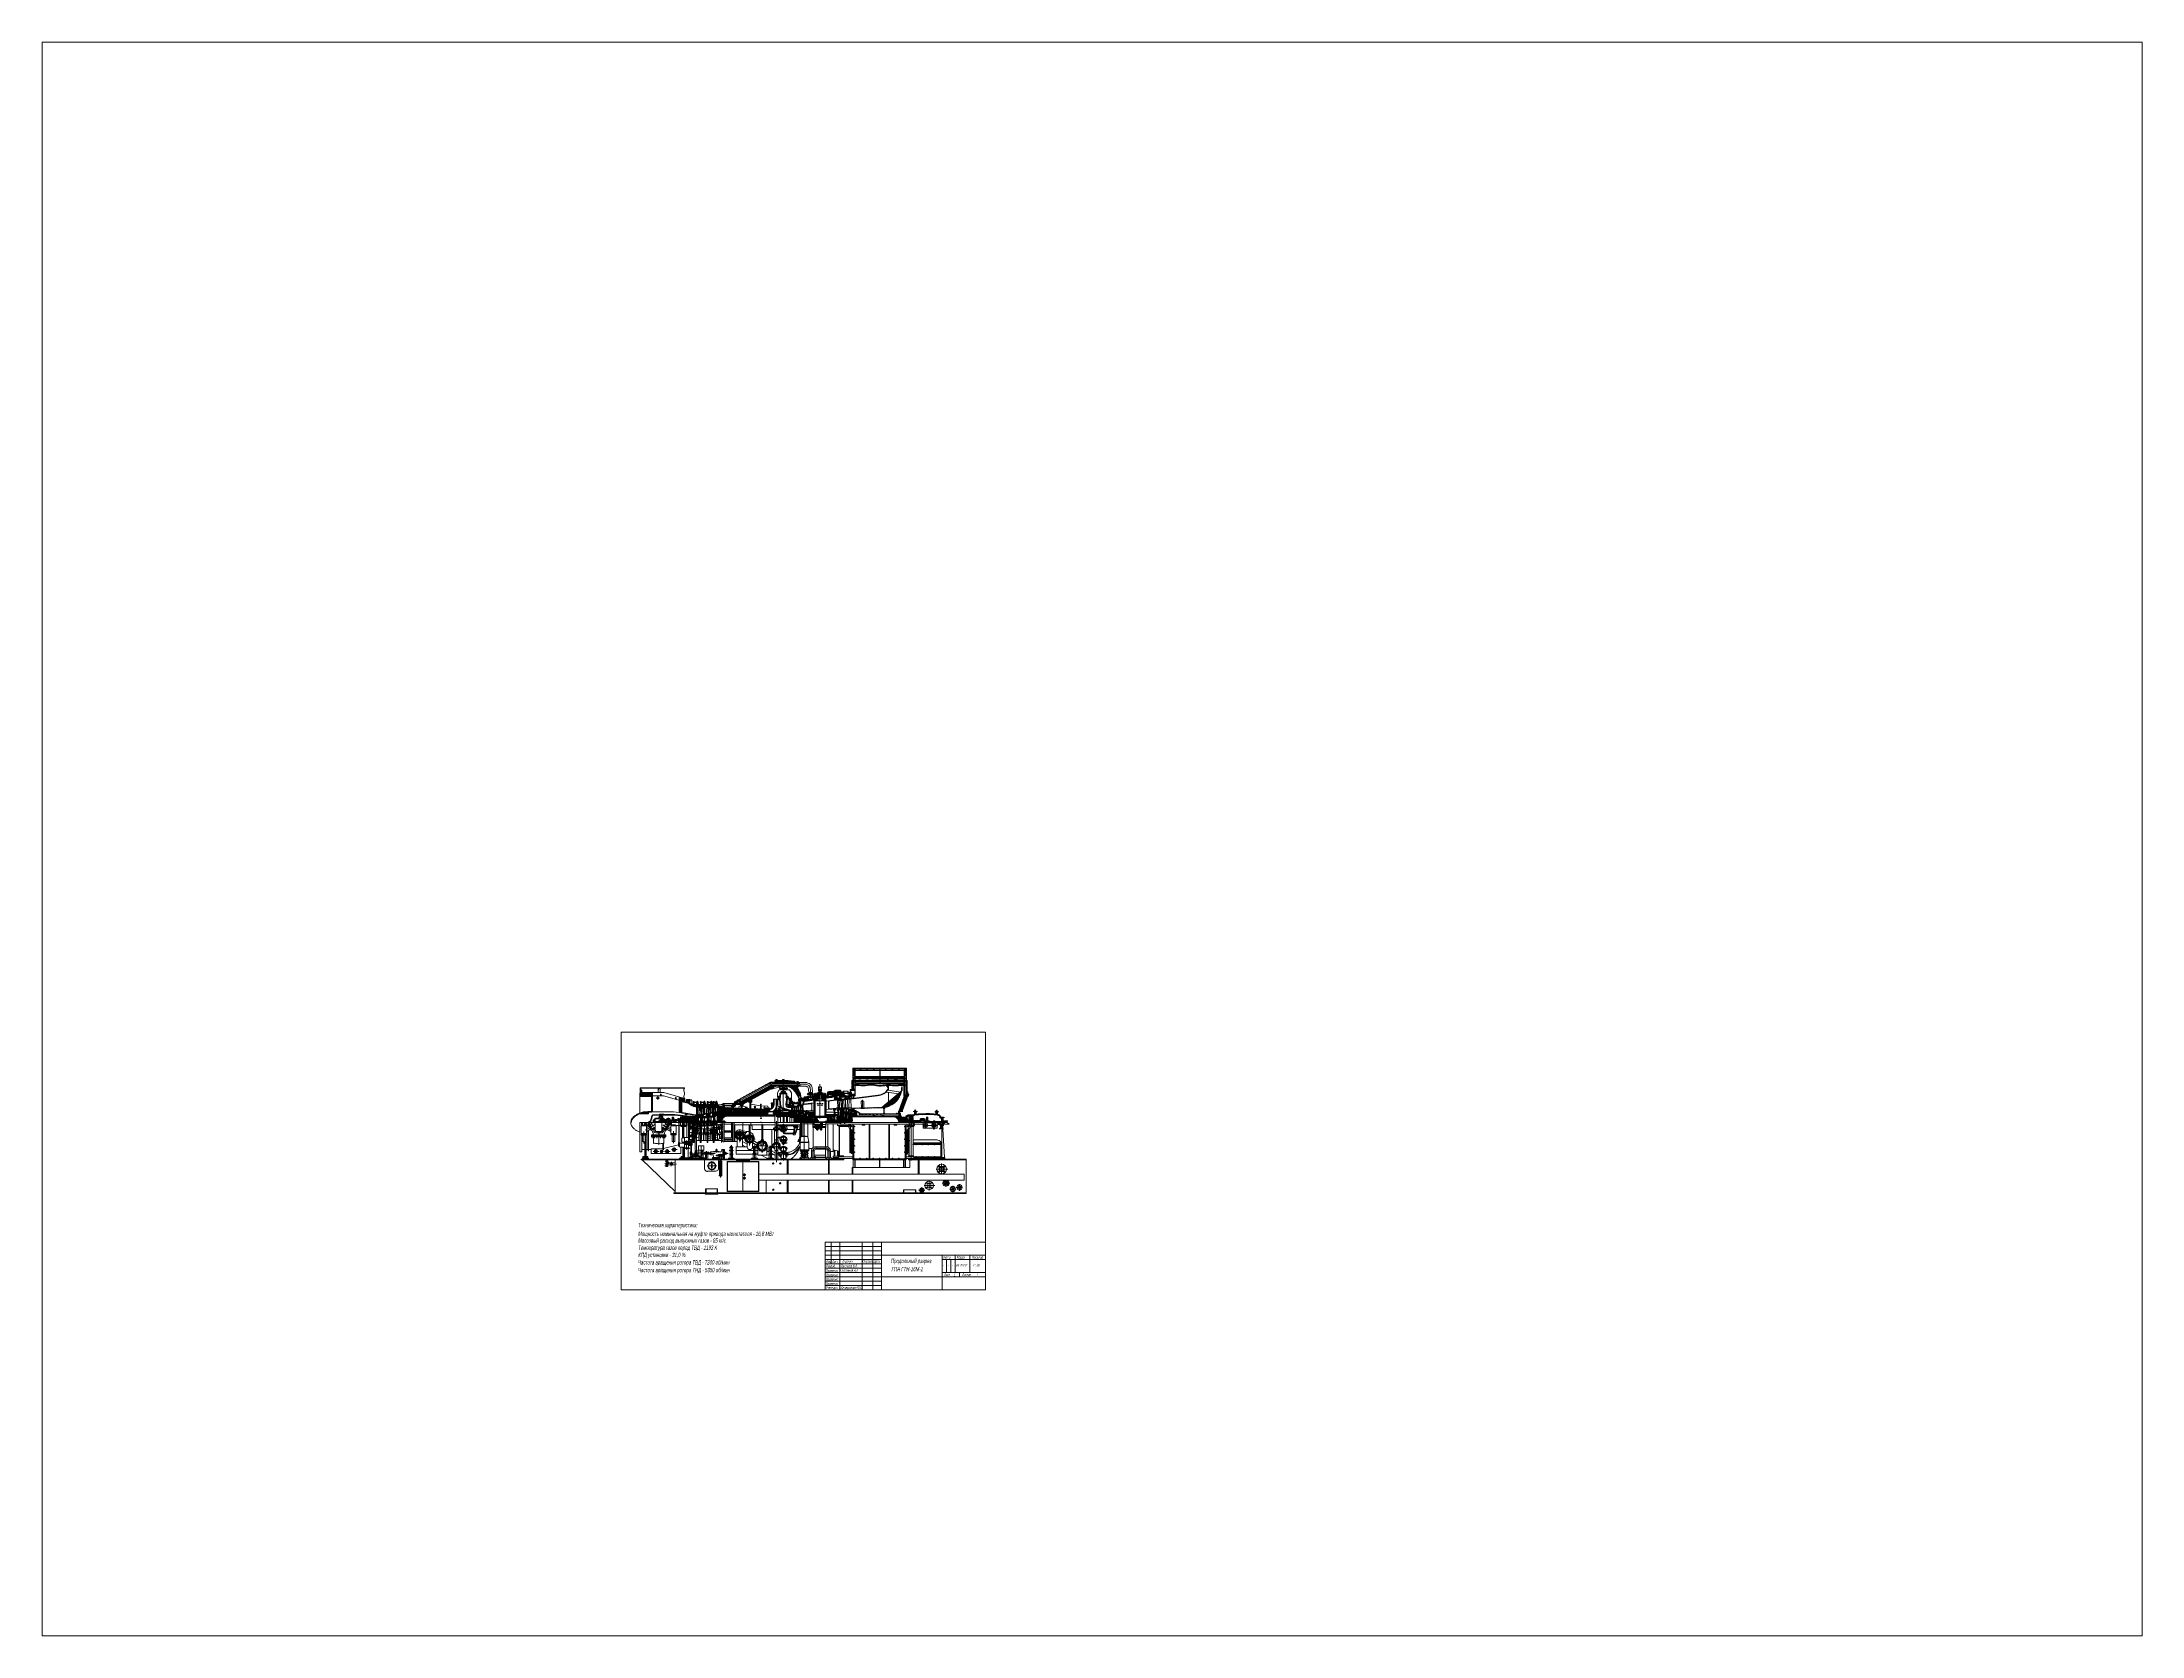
# Paper-space layout 'Layout1' of a CAD drawing. Extents: x 26 to 231, y 20 to 176.
# The model-space entities are those that its viewports show. They can reach past a viewport. Long polylines and large blocks are cut down to what shows.
import ezdxf

# ---------------------------------------------------------------- set-up
doc = ezdxf.new("R2010")
doc.units = 0
doc.linetypes.add('ОСЕВАЯ', pattern=[50.8, 31.75, -6.35, 6.35, -6.35])
doc.layers.get('0').update_dxf_attribs({"linetype": 'CONTINUOUS'})
pattern_1 = [(45, (-55.34396, 175.77993), (-0.08486342, 0.08486342), [])]
pattern_2 = [(45, (-22278.84894, -14110.3131), (-0.2661162917, 0.2661162917), [])]
pattern_3 = [(45, (-22278.84894, -14110.3131), (-0.399174438, 0.399174438), [])]
pattern_4 = [(135, (-22278.84894, -14110.3131), (-0.1862814042, -0.1862814042), [])]
pattern_5 = [(45, (-22278.84894, -14110.3131), (-0.1862814042, 0.1862814042), [])]
pattern_6 = [(45, (-22278.849, -14110.3131), (-0.798348875, 0.798348875), []), (135, (-22278.849, -14110.3131), (-0.798348875, -0.798348875), [])]
pattern_7 = [(135, (-22278.84894, -14110.3131), (-0.399174438, -0.399174438), [])]
pattern_8 = [(135, (-22278.84894, -14110.3131), (-0.2661162917, -0.2661162917), [])]
pattern_9 = [(45, (-22278.84894, -14110.3131), (-0.2395046625, 0.2395046625), [])]
pattern_10 = [(135, (-22278.84894, -14110.3131), (-0.2395046625, -0.2395046625), [])]
pattern_11 = [(135, (-22278.849, -14110.3131), (-0.798348875, -0.798348875), []), (225, (-22278.849, -14110.3131), (0.798348875, -0.798348875), [])]
pattern_12 = [(45, (-22278.84894, -14110.3131), (-0.292727921, 0.292727921), [])]
pattern_13 = [(45, (-22278.8489, -14110.3131), (-0.66529073, 0.66529073), [])]
pattern_14 = [(135, (-22278.84894, -14110.3131), (-0.292727921, -0.292727921), [])]
pattern_15 = [(45, (-22278.84894, -14110.31309), (-0.1064465167, 0.1064465167), [])]
pattern_16 = [(135, (-22278.84894, -14110.31309), (-0.1064465167, -0.1064465167), [])]
pattern_17 = [(135, (-22278.84894, -14110.3131), (-0.2128930333, -0.2128930333), [])]
pattern_18 = [(45, (-22278.84894, -14110.3131), (-0.2128930333, 0.2128930333), [])]
pattern_19 = [(45, (-22278.84894, -14110.3131), (-0.159669775, 0.159669775), [])]
pattern_20 = [(45, (-22278.849, -14110.313), (-2.39504663, 2.39504663), [])]
pattern_21 = [(135, (-22278.8489, -14110.3131), (-0.66529073, -0.66529073), [])]
pattern_22 = [(45, (-22265.00615, -14110.31309), (-0.1064465167, 0.1064465167), [])]
pattern_23 = [(45, (-22271.03263, -14110.31309), (-0.1064465167, 0.1064465167), [])]
pattern_24 = [(45, (-22278.84894, -14110.31309), (-0.1197523313, 0.1197523313), [])]
pattern_25 = [(135, (-55.34396, 175.77993), (-0.21215855, -0.21215855), [])]
pattern_26 = [(135, (-22270.5377, -14110.3131), (-0.2661162917, -0.2661162917), [])]
pattern_27 = [(45, (-22270.5377, -14110.3131), (-0.2661162917, 0.2661162917), [])]
pattern_28 = [(135, (-22270.53768, -14110.3131), (-0.1862814042, -0.1862814042), [])]
pattern_29 = [(45, (-55.34396, 175.77993), (-0.21215855, 0.21215855), [])]
pattern_30 = [(45, (-55.34396, 175.7799), (-0.4243171, 0.4243171), [])]
pattern_31 = [(135, (-55.34396, 175.77993), (-0.16972684, -0.16972684), [])]
pattern_32 = [(135, (-22278.84894, -14110.3131), (-0.1862814042, -0.1862814042), []), (225, (-22278.84894, -14110.3131), (0.1862814042, -0.1862814042), [])]
pattern_33 = [(45, (-55.34396, 175.77993), (-0.16972684, 0.16972684), [])]
pattern_34 = [(45, (-22278.84894, -14110.3131), (-0.532232583, 0.532232583), []), (135, (-22278.84894, -14110.3131), (-0.532232583, -0.532232583), [])]
pattern_35 = [(135, (-22278.84894, -14110.3131), (-0.1330581458, -0.1330581458), [])]
pattern_36 = [(135, (-55.34396, 175.77993), (-0.08486342, -0.08486342), [])]
pattern_37 = [(135, (-55.34396, 175.7799), (-0.4243171, -0.4243171), [])]
pattern_38 = [(45, (-55.34396, 175.77993), (-0.12729513, 0.12729513), [])]
pattern_39 = [(45, (-22270.53768, -14110.3131), (-0.1862814042, 0.1862814042), [])]
pattern_40 = [(45, (-22270.5376, -14110.3131), (-0.1862814042, 0.1862814042), [])]
pattern_41 = [(135, (-22270.5376, -14110.3131), (-0.1862814042, -0.1862814042), [])]
pattern_42 = [(135, (-22270.53759, -14110.31309), (-0.1064465167, -0.1064465167), [])]
pattern_43 = [(135, (-22278.84894, -14110.3131), (-0.2661162917, -0.2661162917), []), (225, (-22278.84894, -14110.3131), (0.2661162917, -0.2661162917), [])]

msp = doc.modelspace()

# ---------------------------------------------------------------- hatches: boundary and pattern name
at = {"lineweight": 0, "ltscale": 0.0007}
h = msp.add_hatch(dxfattribs=at)
h.set_pattern_fill('ANSI31', color=256, scale=0.082974, angle=90, style=0)
h.set_pattern_definition(pattern_4)
h.paths.add_polyline_path([(178.8, 242.2), (178.8, 242.5, 0.414214), (177.4, 241), (177.7, 241, -0.414214)])
h.paths.add_polyline_path([(180, 241), (180.3, 241, 0.414214), (178.8, 242.5), (178.8, 242.2, -0.414214)])
h.paths.add_polyline_path([(178.8, 239.9), (178.8, 239.6, 0.414214), (180.3, 241), (180, 241, -0.414214)])
h.paths.add_polyline_path([(177.7, 241), (177.4, 241, 0.414214), (178.8, 239.6), (178.8, 239.9, -0.414214)])
h = msp.add_hatch(dxfattribs=at)
h.set_pattern_fill('ANSI31', color=256, scale=0.118534, style=0)
h.set_pattern_definition(pattern_27)
edge = h.paths.add_edge_path()
edge.add_spline(control_points=[(298.6, 242.7), (298.5, 242.7), (298.3, 242.7), (298.1, 242.7), (298.1, 242.7)], knot_values=[0.261878, 0.261878, 0.261878, 0.261878, 0.264059, 0.266037, 0.266037, 0.266037, 0.266037], degree=3, periodic=0)
edge.add_line((298.1, 242.7), (298.1, 241.4))
edge.add_line((298.1, 241.4), (298.6, 241.4))
edge.add_line((298.6, 241.4), (298.6, 242.7))
h.paths.add_polyline_path([(298.6, 239.6), (298.1, 239.6), (298.1, 238), (298.6, 238)])
h = msp.add_hatch(dxfattribs=at)
h.set_pattern_fill('ANSI31', color=256, scale=0.130387, style=0)
h.set_pattern_definition(pattern_12)
h.paths.add_polyline_path([(21.3, 223), (22.7, 223), (22.7, 223.7), (23.2, 223.7), (23.2, 226.7), (21.8, 226.7), (21.3, 226.7)])
at = {"lineweight": 0, "ltscale": 0.0009}
h = msp.add_hatch(dxfattribs=at)
h.set_pattern_fill('ANSI31', color=256, scale=0.106681, angle=90, style=0)
h.set_pattern_definition(pattern_10)
edge = h.paths.add_edge_path()
edge.add_line((21.8, 233.1), (21.8, 226.7))
edge.add_line((21.8, 226.7), (22.1, 226.7))
edge.add_line((22.1, 226.7), (22.1, 232.6))
edge.add_line((22.1, 232.6), (72.7, 232.6))
edge.add_spline(control_points=[(72.7, 232.6), (72.8, 232.8), (72.8, 232.9), (72.8, 233.1)], knot_values=[0.000219, 0.000219, 0.000219, 0.000219, 0.003922, 0.003922, 0.003922, 0.003922], degree=3, periodic=0)
edge.add_line((72.8, 233.1), (21.8, 233.1))
at = {"lineweight": 0, "ltscale": 0.0007}
h = msp.add_hatch(dxfattribs=at)
h.set_pattern_fill('ANSI31', color=256, scale=0.106681, angle=90, style=0)
h.set_pattern_definition(pattern_10)
h.paths.add_polyline_path([(22.1, 229.5), (22.1, 228.6), (22.6, 228.6), (22.6, 229.1), (23.3, 229.1), (23.3, 228.6), (23.8, 228.6), (23.8, 229.5)])
h = msp.add_hatch(dxfattribs=at)
h.set_pattern_fill('ANSI37', color=256, scale=0.355602, angle=90, style=0)
h.set_pattern_definition(pattern_11)
h.paths.add_polyline_path([(24.5, 227.4), (23.2, 226.2), (23.2, 223.7), (30.1, 223.6), (30.1, 225.6), (30.6, 225.6), (30.6, 223.6), (34.8, 223.6), (35.9, 223.6), (35.9, 227.4)])
h = msp.add_hatch(dxfattribs=at)
h.set_pattern_fill('ANSI31', color=256, scale=0.082974, style=0)
h.set_pattern_definition(pattern_5)
h.paths.add_polyline_path([(30.6, 225.6), (30.1, 225.6), (30.1, 223.6), (30.6, 223.6)])
h = msp.add_hatch(dxfattribs=at)
h.set_pattern_fill('ANSI31', color=256, scale=0.177801, style=0)
h.set_pattern_definition(pattern_3)
h.paths.add_polyline_path([(34.8, 205.2), (35.9, 205.2), (35.9, 223.6), (34.8, 223.6), (34.8, 223)])
h = msp.add_hatch(dxfattribs=at)
h.set_pattern_fill('ANSI31', color=256, scale=0.106681, style=0)
h.set_pattern_definition(pattern_9)
h.paths.add_polyline_path([(42.1, 221.1), (42.1, 222.1, 0.414214), (41.1, 221.1)])
h.paths.add_polyline_path([(43.1, 221.1, 0.414214), (42.1, 222.1), (42.1, 221.1)])
h.paths.add_polyline_path([(42.1, 221.1), (41.1, 221.1, 0.414214), (42.1, 220.1)])
h.paths.add_polyline_path([(43.1, 221.1), (42.1, 221.1), (42.1, 220.1, 0.414214)])
h = msp.add_hatch(dxfattribs=at)
h.set_pattern_fill('ANSI31', color=256, scale=0.106681, angle=90, style=0)
h.set_pattern_definition(pattern_10)
edge = h.paths.add_edge_path()
edge.add_spline(control_points=[(42.6, 230.6), (42.8, 230.6), (43.3, 230.8), (43.1, 231.9), (43.9, 232.1), (44.5, 232.2), (44.6, 232.5), (44.6, 232.6)], knot_values=[0, 0, 0, 0, 0.003939, 0.012567, 0.019531, 0.022963, 0.026223, 0.026223, 0.026223, 0.026223], degree=3, periodic=0)
edge.add_line((44.6, 232.6), (42.6, 232.6))
edge.add_line((42.6, 232.6), (42.6, 230.6))
h = msp.add_hatch(dxfattribs=at)
h.set_pattern_fill('ANSI31', color=256, scale=0.106681, style=0)
h.set_pattern_definition(pattern_9)
h.paths.add_polyline_path([(45.4, 223.6), (46, 223.6), (46, 225.6), (45.4, 225.6)])
h = msp.add_hatch(dxfattribs=at)
h.set_pattern_fill('ANSI31', color=256, scale=0.106681, style=0)
h.set_pattern_definition(pattern_9)
h.paths.add_polyline_path([(62.5, 219.7), (63.3, 219.5), (63.3, 221.8), (62.5, 221.8)])
h = msp.add_hatch(dxfattribs=at)
h.set_pattern_fill('ANSI37', color=256, scale=0.355602, style=0)
h.set_pattern_definition(pattern_6)
edge = h.paths.add_edge_path()
edge.add_line((73.4, 216.7), (73.4, 219.9))
edge.add_spline(control_points=[(73.4, 219.9), (73.4, 220), (73.4, 220.4), (73.1, 220.6), (72.9, 220.6)], knot_values=[0, 0, 0, 0, 0.47058, 0.986995, 0.986995, 0.986995, 0.986995], degree=3, periodic=0)
edge.add_line((72.9, 220.6), (66.8, 222.4))
edge.add_line((66.8, 222.4), (66.8, 218.5))
edge.add_line((66.8, 218.5), (73.4, 216.7))
h = msp.add_hatch(dxfattribs=at)
h.set_pattern_fill('ANSI31', color=256, scale=0.177801, style=0)
h.set_pattern_definition(pattern_3)
h.paths.add_polyline_path([(69.8, 217.1), (69.8, 217.7), (66.8, 218.5), (66.8, 204.5), (69.8, 204.1)])
h = msp.add_hatch(dxfattribs=at)
h.set_pattern_fill('ANSI31', color=256, scale=0.177801, style=0)
h.set_pattern_definition(pattern_3)
edge = h.paths.add_edge_path()
edge.add_line((77.4, 217.9), (77.4, 219.5))
edge.add_line((77.4, 219.5), (75.6, 219.5))
edge.add_spline(control_points=[(75.6, 219.5), (75.4, 219.5), (75.3, 219.4), (75.3, 219.3)], knot_values=[0, 0, 0, 0, 0.003295, 0.003295, 0.003295, 0.003295], degree=3, periodic=0)
edge.add_line((75.3, 219.3), (75.3, 217.9))
edge.add_line((75.3, 217.9), (77.4, 217.9))
h.paths.add_polyline_path([(77.4, 217.9), (75.3, 217.9), (75.3, 216.4), (75.9, 216.4), (75.9, 216), (75.9, 215.5), (77.4, 215)])
h = msp.add_hatch(dxfattribs=at)
h.set_pattern_fill('ANSI31', color=256, scale=0.177801, angle=90, style=0)
h.set_pattern_definition(pattern_7)
edge = h.paths.add_edge_path()
edge.add_spline(control_points=[(79, 219.2), (79, 219.3), (78.9, 219.5), (78.7, 219.5)], knot_values=[0, 0, 0, 0, 0.003899, 0.003899, 0.003899, 0.003899], degree=3, periodic=0)
edge.add_line((78.7, 219.5), (77.9, 219.5))
edge.add_line((77.9, 219.5), (77.9, 218.9))
edge.add_line((77.9, 218.9), (77.4, 218.9))
edge.add_line((77.4, 218.9), (77.4, 217.9))
edge.add_line((77.4, 217.9), (79, 217.9))
edge.add_line((79, 217.9), (79, 219.2))
h = msp.add_hatch(dxfattribs=at)
h.set_pattern_fill('ANSI37', color=256, scale=0.355602, angle=90, style=0)
h.set_pattern_definition(pattern_11)
edge = h.paths.add_edge_path()
edge.add_spline(control_points=[(133.6, 214.6), (133.6, 214.8), (133.6, 215.7), (134, 217.3), (135.2, 218.8), (136.1, 219.4), (136.4, 219.6)], knot_values=[0, 0, 0, 0, 0.005341, 0.022201, 0.041567, 0.050516, 0.050516, 0.050516, 0.050516], degree=3, periodic=0)
edge.add_line((136.4, 219.6), (143.2, 223.3))
edge.add_line((143.2, 223.3), (142.4, 223.3))
edge.add_line((142.4, 223.3), (131.4, 217.3))
edge.add_spline(control_points=[(131.4, 217.3), (131.3, 217.3), (131, 217.1), (130.6, 216.5), (130.2, 215.7), (130.2, 215), (130.2, 214.8), (130.2, 214.7)], knot_values=[0, 0, 0, 0, 0.001444, 0.008884, 0.018369, 0.022731, 0.025475, 0.025475, 0.025475, 0.025475], degree=3, periodic=0)
edge.add_line((130.2, 214.7), (131.1, 214.7))
edge.add_line((131.1, 214.7), (131.1, 214.6))
edge.add_line((131.1, 214.6), (133.6, 214.6))
h = msp.add_hatch(dxfattribs=at)
h.set_pattern_fill('ANSI31', color=256, scale=0.118534, angle=90, style=0)
h.set_pattern_definition(pattern_8)
edge = h.paths.add_edge_path(flags=17)
edge.add_line((140.2, 218.2), (140.2, 218.5))
edge.add_line((140.2, 218.5), (137.9, 217.3))
edge.add_spline(control_points=[(137.9, 217.3), (137.8, 217.1), (137.5, 216.9), (137, 216.5), (136.6, 215.8), (136.4, 215.1), (136.3, 214.6), (136.3, 214.6)], knot_values=[0, 0, 0, 0, 0.004459, 0.009686, 0.015556, 0.025955, 0.027423, 0.027423, 0.027423, 0.027423], degree=3, periodic=0)
edge.add_line((136.3, 214.6), (136.7, 214.6))
edge.add_spline(control_points=[(136.7, 214.6), (136.7, 214.6), (136.7, 215.1), (136.9, 215.7), (137.4, 216.5), (137.9, 216.8), (138.2, 217.1), (138.3, 217.2)], knot_values=[0.000641, 0.000641, 0.000641, 0.000641, 0.001467, 0.011867, 0.017737, 0.022963, 0.027423, 0.027423, 0.027423, 0.027423], degree=3, periodic=0)
edge.add_line((138.3, 217.2), (140.2, 218.2))
edge = h.paths.add_edge_path()
edge.add_spline(control_points=[(133.9, 214.6), (133.9, 214.9), (133.9, 215.6), (134.3, 217.2), (135.4, 218.6), (136.4, 219.3), (136.7, 219.5)], knot_values=[0, 0, 0, 0, 0.002598, 0.019458, 0.038824, 0.047773, 0.047773, 0.047773, 0.047773], degree=3, periodic=0)
edge.add_line((136.7, 219.5), (140.2, 221.4))
edge.add_line((140.2, 221.4), (140.2, 221.7))
edge.add_line((140.2, 221.7), (136.4, 219.6))
edge.add_spline(control_points=[(136.4, 219.6), (136.1, 219.4), (135.2, 218.8), (134, 217.3), (133.6, 215.7), (133.6, 214.8), (133.6, 214.6)], knot_values=[0, 0, 0, 0, 0.008948, 0.028314, 0.045174, 0.050516, 0.050516, 0.050516, 0.050516], degree=3, periodic=0)
edge.add_line((133.6, 214.6), (133.9, 214.6))
h = msp.add_hatch(dxfattribs=at)
h.set_pattern_fill('ANSI37', color=256, scale=0.355602, style=0)
h.set_pattern_definition(pattern_6)
edge = h.paths.add_edge_path()
edge.add_line((170.9, 234.9), (138.3, 217.2))
edge.add_spline(control_points=[(138.3, 217.2), (138.2, 217.1), (137.9, 216.8), (137.4, 216.5), (136.9, 215.7), (136.7, 215.1), (136.7, 214.6), (136.7, 214.6)], knot_values=[0.000641, 0.000641, 0.000641, 0.000641, 0.0051, 0.010327, 0.016196, 0.026596, 0.027423, 0.027423, 0.027423, 0.027423], degree=3, periodic=0)
edge.add_line((136.7, 214.6), (137.9, 214.6))
edge.add_line((137.9, 214.6), (137.9, 213.9))
edge.add_line((137.9, 213.9), (138.6, 213.9))
edge.add_line((138.6, 213.9), (173.6, 232.9))
edge.add_line((173.6, 232.9), (173.6, 234.9))
edge.add_line((173.6, 234.9), (173.4, 234.9))
edge.add_line((173.4, 234.9), (173.4, 235.6))
edge.add_spline(control_points=[(173.4, 235.6), (173.3, 235.6), (173, 235.6), (172.4, 235.5), (171.7, 235.2), (171.2, 235), (170.9, 234.9)], knot_values=[0, 0, 0, 0, 0.001654, 0.006565, 0.015194, 0.021364, 0.021364, 0.021364, 0.021364], degree=3, periodic=0)
h = msp.add_hatch(dxfattribs=at)
h.set_pattern_fill('ANSI31', color=256, scale=0.177801, angle=90, style=0)
h.set_pattern_definition(pattern_7)
h.paths.add_polyline_path([(138.6, 213.9), (139.9, 213.9), (178.5, 234.9), (177.3, 234.9)])
h = msp.add_hatch(dxfattribs=at)
h.set_pattern_fill('ANSI31', color=256, scale=0.118534, angle=90, style=0)
h.set_pattern_definition(pattern_8)
h.paths.add_polyline_path([(162.9, 233.8), (162.9, 234.1), (140.2, 221.7), (140.2, 221.4)])
h.paths.add_polyline_path([(162.9, 230.6), (162.9, 230.8), (162.9, 230.8), (140.2, 218.5), (140.2, 218.2)])
h = msp.add_hatch(dxfattribs=at)
h.set_pattern_fill('ANSI37', color=256, scale=0.355602, angle=90, style=0)
h.set_pattern_definition(pattern_11)
edge = h.paths.add_edge_path()
edge.add_line((172.4, 239.6), (172.2, 239.6))
edge.add_line((172.2, 239.6), (142.4, 223.3))
edge.add_line((142.4, 223.3), (143.2, 223.3))
edge.add_line((143.2, 223.3), (168.1, 236.9))
edge.add_spline(control_points=[(168.1, 236.9), (168.5, 237.1), (169.4, 237.6), (170.9, 238), (171.9, 238.3), (172.4, 238.4)], knot_values=[0, 0, 0, 0, 0.01319, 0.024918, 0.038682, 0.038682, 0.038682, 0.038682], degree=3, periodic=0)
edge.add_line((172.4, 238.4), (172.4, 239.6))
h = msp.add_hatch(dxfattribs=at)
h.set_pattern_fill('ANSI31', color=256, scale=0.177801, style=0)
h.set_pattern_definition(pattern_3)
h.paths.add_polyline_path([(149.7, 217.2), (149.7, 216.6), (150.5, 216.6), (150.5, 219.7), (146.6, 217.5), (146.6, 216.6), (147.9, 216.6), (147.9, 217.2)])
h = msp.add_hatch(dxfattribs=at)
h.set_pattern_fill('ANSI31', color=256, scale=0.118534, angle=90, style=0)
h.set_pattern_definition(pattern_8)
edge = h.paths.add_edge_path()
edge.add_line((178.1, 238.6), (174.6, 238.6))
edge.add_spline(control_points=[(174.6, 238.6), (174.6, 238.6), (174.6, 238.6), (174.5, 238.6)], knot_values=[0.056779, 0.056779, 0.056779, 0.056779, 0.057612, 0.057612, 0.057612, 0.057612], degree=3, periodic=0)
edge.add_spline(control_points=[(174.5, 238.6), (174.3, 238.6), (173.8, 238.6), (173.4, 238.5), (173.2, 238.5)], knot_values=[0.045659, 0.045659, 0.045659, 0.045659, 0.051741, 0.056779, 0.056779, 0.056779, 0.056779], degree=3, periodic=0)
edge.add_spline(control_points=[(173.2, 238.5), (173.2, 238.5), (173.1, 238.5), (173, 238.5)], knot_values=[0.044221, 0.044221, 0.044221, 0.044221, 0.045659, 0.045659, 0.045659, 0.045659], degree=3, periodic=0)
edge.add_spline(control_points=[(173, 238.5), (172.8, 238.5), (172.2, 238.4), (171.6, 238.2), (171.2, 238.1)], knot_values=[0.028296, 0.028296, 0.028296, 0.028296, 0.033188, 0.044221, 0.044221, 0.044221, 0.044221], degree=3, periodic=0)
edge.add_spline(control_points=[(171.2, 238.1), (171.1, 238.1), (170.5, 237.9), (169.4, 237.6), (168.5, 237.1), (168.1, 236.9)], knot_values=[0, 0, 0, 0, 0.003378, 0.015106, 0.028296, 0.028296, 0.028296, 0.028296], degree=3, periodic=0)
edge.add_line((168.1, 236.9), (162.9, 234.1))
edge.add_line((162.9, 234.1), (162.9, 233.8))
edge.add_line((162.9, 233.8), (168.1, 236.6))
edge.add_spline(control_points=[(168.1, 236.6), (168.5, 236.8), (169.4, 237.3), (170.9, 237.7), (172.3, 238.1), (173.6, 238.3), (174.4, 238.3), (174.6, 238.3)], knot_values=[0, 0, 0, 0, 0.01319, 0.024918, 0.039329, 0.050697, 0.057612, 0.057612, 0.057612, 0.057612], degree=3, periodic=0)
edge.add_line((174.6, 238.3), (178.1, 238.3))
edge.add_line((178.1, 238.3), (178.1, 238.6))
edge = h.paths.add_edge_path()
edge.add_line((178.1, 235.8), (173.3, 235.8))
edge.add_spline(control_points=[(173.3, 235.8), (173.2, 235.8), (172.9, 235.8), (172.3, 235.7), (171.6, 235.4), (171, 235.2), (170.8, 235.1)], knot_values=[0, 0, 0, 0, 0.00209, 0.007, 0.015629, 0.021799, 0.021799, 0.021799, 0.021799], degree=3, periodic=0)
edge.add_line((170.8, 235.1), (162.9, 230.8))
edge.add_line((162.9, 230.8), (162.9, 230.8))
edge.add_line((162.9, 230.8), (162.9, 230.6))
edge.add_line((162.9, 230.6), (170.9, 234.9))
edge.add_spline(control_points=[(170.9, 234.9), (171.2, 235), (171.7, 235.2), (172.4, 235.5), (173, 235.6), (173.3, 235.6), (173.4, 235.6)], knot_values=[0, 0, 0, 0, 0.00617, 0.014799, 0.019709, 0.021364, 0.021364, 0.021364, 0.021364], degree=3, periodic=0)
edge.add_spline(control_points=[(173.4, 235.6), (173.4, 235.6), (173.4, 235.6), (173.4, 235.6)], knot_values=[0.021364, 0.021364, 0.021364, 0.021364, 0.021799, 0.021799, 0.021799, 0.021799], degree=3, periodic=0)
edge.add_line((173.4, 235.6), (178.1, 235.6))
edge.add_line((178.1, 235.6), (178.1, 235.8))
h = msp.add_hatch(dxfattribs=at)
h.set_pattern_fill('ANSI31', color=256, scale=0.177801, angle=90, style=0)
h.set_pattern_definition(pattern_7)
edge = h.paths.add_edge_path()
edge.add_spline(control_points=[(173.4, 235.6), (173.4, 235.6), (173.4, 235.6), (173.4, 235.6)], knot_values=[0.021364, 0.021364, 0.021364, 0.021364, 0.021799, 0.021799, 0.021799, 0.021799], degree=3, periodic=0)
edge.add_line((173.4, 235.6), (173.4, 234.9))
edge.add_line((173.4, 234.9), (186.8, 234.9))
edge.add_line((186.8, 234.9), (186.8, 235.6))
edge.add_line((186.8, 235.6), (173.4, 235.6))
h = msp.add_hatch(dxfattribs=at)
h.set_pattern_fill('ANSI31', color=256, scale=0.118534, style=0)
h.set_pattern_definition(pattern_2)
h.paths.add_polyline_path([(174.2, 234.9), (173.6, 234.9), (173.6, 232.9), (174.2, 233.2)])
h = msp.add_hatch(dxfattribs=at)
h.set_pattern_fill('ANSI31', color=256, scale=0.118534, angle=90, style=0)
h.set_pattern_definition(pattern_8)
h.paths.add_polyline_path([(176.1, 219.7), (175.6, 219.7), (175.6, 215.7), (175.6, 214.8), (176.1, 214.8)])
h.paths.add_polyline_path([(176.1, 213.9), (176.1, 214.8), (175.6, 214.8), (175.6, 213.9)])
h = msp.add_hatch(dxfattribs=at)
h.set_pattern_fill('ANSI31', color=256, scale=0.118534, angle=90, style=0)
h.set_pattern_definition(pattern_8)
h.paths.add_polyline_path([(202.8, 238.6), (178.1, 238.6), (178.1, 238.3), (202.8, 238.3)])
h.paths.add_polyline_path([(202.8, 235.8), (186.8, 235.8), (186.8, 235.6), (202.8, 235.6)])
h.paths.add_polyline_path([(186.8, 235.8), (178.1, 235.8), (178.1, 235.6), (186.8, 235.6)])
h = msp.add_hatch(dxfattribs=at)
h.set_pattern_fill('ANSI31', color=256, scale=0.118534, angle=90, style=0)
h.set_pattern_definition(pattern_8)
h.paths.add_polyline_path([(179.2, 219.7), (178.6, 219.7), (178.6, 211.4), (179.2, 211.4)])
h = msp.add_hatch(dxfattribs=at)
h.set_pattern_fill('ANSI31', color=256, scale=0.082974, angle=90, style=0)
h.set_pattern_definition(pattern_4)
h.paths.add_polyline_path([(182.2, 222.3), (182.5, 222.3), (182.5, 222.1), (182.5, 221.8), (182.8, 221.8), (182.8, 222.9), (182.4, 223.3), (181.6, 223.3), (181.1, 222.9), (181.1, 221.6), (181.3, 221.6), (181.3, 221.4), (181.8, 221.4), (181.8, 221.6), (182.2, 221.6)])
h = msp.add_hatch(dxfattribs=at)
h.set_pattern_fill('ANSI31', color=256, scale=0.082974, angle=90, style=0)
h.set_pattern_definition(pattern_4)
h.paths.add_polyline_path([(181.9, 221.2), (181.1, 221.2), (181.1, 221), (181.6, 219.1), (182.6, 219.1), (182.6, 220.1), (182.3, 220.1), (182.3, 219.5), (181.9, 219.5)])
h = msp.add_hatch(dxfattribs=at)
h.set_pattern_fill('ANSI31', color=256, scale=0.047414, style=0)
h.set_pattern_definition(pattern_15)
h.paths.add_polyline_path([(182.6, 221.2), (182.9, 221.2), (182.9, 221.6), (181.8, 221.6), (181.8, 221.2), (182.3, 221.2), (182.3, 220.5), (182.6, 220.5)])
h = msp.add_hatch(dxfattribs=at)
h.set_pattern_fill('ANSI31', color=256, scale=0.047414, angle=90, style=0)
h.set_pattern_definition(pattern_16)
h.paths.add_polyline_path([(182.6, 220.5), (182.3, 220.5), (182.3, 220.8), (182.1, 220.8), (182.1, 219.8), (182.3, 219.8), (182.3, 220.1), (182.6, 220.1), (182.6, 219.8), (182.9, 219.8), (182.9, 221.2), (182.6, 221.2)])
h = msp.add_hatch(dxfattribs=at)
h.set_pattern_fill('ANSI31', color=256, scale=0.047414, angle=90, style=0)
h.set_pattern_definition(pattern_16)
edge = h.paths.add_edge_path()
edge.add_spline(control_points=[(182.9, 221.6), (182.9, 221.6), (183.1, 221.6), (183.1, 221.8), (183.1, 221.9), (183.1, 221.9)], knot_values=[0, 0, 0, 0, 0.001715, 0.003043, 0.004224, 0.004224, 0.004224, 0.004224], degree=3, periodic=0)
edge.add_line((183.1, 221.9), (183.2, 222.4))
edge.add_spline(control_points=[(183.2, 222.4), (183.2, 222.4), (183.1, 222.4), (183, 222.5), (182.9, 222.4), (182.9, 222.2), (182.9, 222), (182.9, 221.9), (182.8, 221.8), (182.8, 221.8)], knot_values=[0, 0, 0, 0, 0.000543, 0.001405, 0.002349, 0.003876, 0.006017, 0.006761, 0.0074, 0.0074, 0.0074, 0.0074], degree=3, periodic=0)
edge.add_line((182.8, 221.8), (182.5, 221.8))
edge.add_line((182.5, 221.8), (182.5, 222.1))
edge.add_line((182.5, 222.1), (182.2, 222.1))
edge.add_line((182.2, 222.1), (182.2, 221.6))
edge.add_line((182.2, 221.6), (182.9, 221.6))
h = msp.add_hatch(dxfattribs=at)
h.set_pattern_fill('ANSI31', color=256, scale=0.047414, style=0)
h.set_pattern_definition(pattern_15)
edge = h.paths.add_edge_path()
edge.add_spline(control_points=[(183.1, 219), (183.1, 219.2), (183.1, 219.7), (183, 220.3), (183.1, 220.8), (183.1, 220.9)], knot_values=[0, 0, 0, 0, 0.003991, 0.013013, 0.015897, 0.015897, 0.015897, 0.015897], degree=3, periodic=0)
edge.add_arc((183, 221), 0.125, 337.282, 527.6652)
edge.add_line((182.9, 221), (182.9, 219.8))
edge.add_spline(control_points=[(182.9, 219.8), (182.8, 219.6), (182.8, 219.3), (182.8, 219.1), (182.8, 219)], knot_values=[0, 0, 0, 0, 0.00564, 0.006503, 0.006503, 0.006503, 0.006503], degree=3, periodic=0)
edge.add_line((182.8, 219), (183.1, 219))
edge = h.paths.add_edge_path()
edge.add_spline(control_points=[(183.5, 217.2), (183.4, 217.3), (183.2, 217.4), (183.2, 217.8), (183.1, 218.3), (183.1, 218.8), (183.1, 219)], knot_values=[0.015897, 0.015897, 0.015897, 0.015897, 0.017997, 0.020185, 0.025533, 0.03203, 0.03203, 0.03203, 0.03203], degree=3, periodic=0)
edge.add_line((183.1, 219), (182.8, 219))
edge.add_spline(control_points=[(182.8, 219), (182.8, 218.8), (182.9, 218.4), (182.9, 217.9), (182.9, 217.6), (182.9, 217.5)], knot_values=[0.006503, 0.006503, 0.006503, 0.006503, 0.012063, 0.017892, 0.019405, 0.019405, 0.019405, 0.019405], degree=3, periodic=0)
edge.add_spline(control_points=[(182.9, 217.5), (183, 217.4), (183, 217.3), (183.2, 217), (183.4, 217), (183.5, 216.9)], knot_values=[0.019405, 0.019405, 0.019405, 0.019405, 0.021341, 0.023623, 0.026539, 0.026539, 0.026539, 0.026539], degree=3, periodic=0)
edge.add_line((183.5, 216.9), (183.5, 217.2))
h = msp.add_hatch(dxfattribs=at)
h.set_pattern_fill('ANSI31', color=256, scale=0.047414, style=0)
h.set_pattern_definition(pattern_15)
h.paths.add_polyline_path([(183.4, 222.2), (183.2, 222.5), (183.1, 221.9, 0.943396), (183.4, 221.9)])
h = msp.add_hatch(dxfattribs=at)
h.set_pattern_fill('ANSI31', color=256, scale=0.047414, style=0)
h.set_pattern_definition(pattern_15)
h.paths.add_polyline_path([(183.5, 223.7), (183.3, 223.8), (183.2, 222.5), (183.4, 222.2)])
h = msp.add_hatch(dxfattribs=at)
h.set_pattern_fill('ANSI31', color=256, scale=0.047414, style=0)
h.set_pattern_definition(pattern_15)
edge = h.paths.add_edge_path()
edge.add_spline(control_points=[(183.6, 225.1), (183.6, 225.1), (183.6, 225.2), (183.7, 225.5), (183.8, 225.7), (184, 226), (184.2, 226.1), (184.3, 226.2)], knot_values=[0.00346, 0.00346, 0.00346, 0.00346, 0.004691, 0.006473, 0.009038, 0.011696, 0.015266, 0.015266, 0.015266, 0.015266], degree=3, periodic=0)
edge.add_line((184.3, 226.2), (184.2, 226.5))
edge.add_spline(control_points=[(184.2, 226.5), (184.2, 226.4), (184.1, 226.4), (183.8, 226.2), (183.6, 225.9), (183.4, 225.6), (183.4, 225.4), (183.4, 225.3)], knot_values=[0.002282, 0.002282, 0.002282, 0.002282, 0.002861, 0.006498, 0.010089, 0.012497, 0.015419, 0.015419, 0.015419, 0.015419], degree=3, periodic=0)
edge.add_line((183.4, 225.3), (183.3, 223.8))
edge.add_line((183.3, 223.8), (183.5, 223.7))
edge.add_line((183.5, 223.7), (183.6, 225.1))
h = msp.add_hatch(dxfattribs=at)
h.set_pattern_fill('ANSI31', color=256, scale=0.047414, angle=90, style=0)
h.set_pattern_definition(pattern_16)
edge = h.paths.add_edge_path()
edge.add_spline(control_points=[(184.7, 226.4), (184.7, 226.4), (184.7, 226.2), (184.8, 226.1), (185, 225.9), (185.2, 225.9), (185.2, 225.9)], knot_values=[0, 0, 0, 0, 0.000903, 0.002863, 0.004705, 0.006596, 0.006596, 0.006596, 0.006596], degree=3, periodic=0)
edge.add_line((185.2, 225.9), (186.8, 225.9))
edge.add_line((186.8, 225.9), (186.8, 226.2))
edge.add_line((186.8, 226.2), (185.3, 226.2))
edge.add_spline(control_points=[(185.3, 226.2), (185.2, 226.2), (185.2, 226.2), (185, 226.3), (185, 226.4), (185, 226.5), (185, 226.5)], knot_values=[0, 0, 0, 0, 0.001129, 0.002219, 0.003468, 0.004056, 0.004056, 0.004056, 0.004056], degree=3, periodic=0)
edge.add_line((185, 226.5), (185, 227.9))
edge.add_spline(control_points=[(185, 227.9), (185, 228), (184.9, 228.1), (184.9, 228.3), (184.8, 228.6), (184.6, 228.7), (184.6, 228.7)], knot_values=[0, 0, 0, 0, 0.000711, 0.00267, 0.005519, 0.007756, 0.007756, 0.007756, 0.007756], degree=3, periodic=0)
edge.add_line((184.6, 228.7), (184.3, 228.7))
edge.add_spline(control_points=[(184.3, 228.7), (184.3, 228.7), (184.3, 228.7), (184.2, 228.6), (184.4, 228.5), (184.5, 228.3), (184.7, 228.1), (184.7, 228), (184.7, 227.9)], knot_values=[0, 0, 0, 0, 0.000365, 0.001198, 0.003167, 0.005608, 0.00746, 0.008463, 0.008463, 0.008463, 0.008463], degree=3, periodic=0)
edge.add_line((184.7, 227.9), (184.7, 226.4))
edge = h.paths.add_edge_path()
edge.add_line((186.8, 226.2), (186.8, 225.9))
edge.add_line((186.8, 225.9), (188.4, 225.9))
edge.add_spline(control_points=[(188.4, 225.9), (188.5, 225.9), (188.6, 225.9), (188.8, 226.1), (188.9, 226.2), (189, 226.4), (189, 226.4)], knot_values=[0, 0, 0, 0, 0.001891, 0.003734, 0.005693, 0.006596, 0.006596, 0.006596, 0.006596], degree=3, periodic=0)
edge.add_line((189, 226.4), (189, 227.9))
edge.add_spline(control_points=[(189, 227.9), (189, 228), (189, 228.1), (189.1, 228.3), (189.2, 228.5), (189.5, 228.6), (189.4, 228.7), (189.4, 228.7), (189.4, 228.7)], knot_values=[0.00033, 0.00033, 0.00033, 0.00033, 0.001332, 0.003184, 0.005625, 0.007595, 0.008427, 0.008463, 0.008463, 0.008463, 0.008463], degree=3, periodic=0)
edge.add_line((189.4, 228.7), (189.1, 228.7))
edge.add_spline(control_points=[(189.1, 228.7), (189, 228.7), (188.8, 228.6), (188.8, 228.3), (188.7, 228.1), (188.7, 228), (188.7, 227.9)], knot_values=[0, 0, 0, 0, 0.002236, 0.005086, 0.007045, 0.007756, 0.007756, 0.007756, 0.007756], degree=3, periodic=0)
edge.add_line((188.7, 227.9), (188.7, 226.5))
edge.add_spline(control_points=[(188.7, 226.5), (188.7, 226.5), (188.7, 226.4), (188.6, 226.3), (188.5, 226.2), (188.4, 226.2), (188.4, 226.2)], knot_values=[0, 0, 0, 0, 0.000588, 0.001837, 0.002927, 0.004056, 0.004056, 0.004056, 0.004056], degree=3, periodic=0)
edge.add_line((188.4, 226.2), (186.8, 226.2))
h = msp.add_hatch(dxfattribs=at)
h.set_pattern_fill('ANSI31', color=256, scale=0.047414, style=0)
h.set_pattern_definition(pattern_15)
edge = h.paths.add_edge_path()
edge.add_arc((184.6, 227.1), 0.107, 30.7091, 180)
edge.add_line((184.5, 227.1), (184.5, 226.6))
edge.add_spline(control_points=[(184.5, 226.6), (184.4, 226.5), (184.3, 226.5), (184.2, 226.5)], knot_values=[0, 0, 0, 0, 0.002282, 0.002282, 0.002282, 0.002282], degree=3, periodic=0)
edge.add_line((184.2, 226.5), (184.3, 226.2))
edge.add_spline(control_points=[(184.3, 226.2), (184.4, 226.2), (184.5, 226.3), (184.6, 226.3), (184.7, 226.4)], knot_values=[0, 0, 0, 0, 0.00092, 0.00346, 0.00346, 0.00346, 0.00346], degree=3, periodic=0)
edge.add_line((184.7, 226.4), (184.7, 227.1))
h = msp.add_hatch(dxfattribs=at)
h.set_pattern_fill('ANSI31', color=256, scale=0.047414, style=0)
h.set_pattern_definition(pattern_15)
h.paths.add_polyline_path([(186.1, 227.9), (185.8, 227.9), (185.8, 227.2), (186.1, 227.2)])
h.paths.add_polyline_path([(187.9, 227.9), (187.6, 227.9), (187.6, 227.2), (187.9, 227.2)])
h = msp.add_hatch(dxfattribs=at)
h.set_pattern_fill('ANSI31', color=256, scale=0.177801, angle=90, style=0)
h.set_pattern_definition(pattern_7)
edge = h.paths.add_edge_path()
edge.add_spline(control_points=[(205.5, 220.7), (204.9, 222.1), (203.6, 224.7), (201.4, 228.4), (199, 231.7), (195.6, 234), (192.5, 235.1), (190.5, 235.4), (189.7, 235.6)], knot_values=[0, 0, 0, 0, 0.039412, 0.071941, 0.109212, 0.14281, 0.172874, 0.19317, 0.19317, 0.19317, 0.19317], degree=3, periodic=0)
edge.add_line((189.7, 235.6), (186.8, 235.6))
edge.add_line((186.8, 235.6), (186.8, 234.9))
edge.add_line((186.8, 234.9), (190.1, 234.9))
edge.add_spline(control_points=[(190.1, 234.9), (190.3, 234.9), (191.5, 234.6), (194.1, 233.9), (197.4, 232), (200.3, 228.9), (202.9, 224.9), (204.2, 221.7), (205.1, 219.9)], knot_values=[0, 0, 0, 0, 0.006336, 0.029847, 0.068279, 0.100834, 0.136063, 0.188033, 0.188033, 0.188033, 0.188033], degree=3, periodic=0)
edge.add_line((205.1, 219.8), (205.7, 219.8))
edge.add_line((205.7, 219.8), (205.8, 220))
edge.add_spline(control_points=[(205.8, 220), (205.7, 220.3), (205.6, 220.5), (205.5, 220.7)], knot_values=[0.19317, 0.19317, 0.19317, 0.19317, 0.199084, 0.199084, 0.199084, 0.199084], degree=3, periodic=0)
h = msp.add_hatch(dxfattribs=at)
h.set_pattern_fill('ANSI31', color=256, scale=0.047414, style=0)
h.set_pattern_definition(pattern_15)
edge = h.paths.add_edge_path()
edge.add_spline(control_points=[(190.3, 225.3), (190.3, 225.4), (190.3, 225.6), (190.1, 225.9), (189.9, 226.2), (189.5, 226.4), (189.3, 226.5), (189.2, 226.6)], knot_values=[0, 0, 0, 0, 0.002922, 0.00533, 0.008921, 0.012558, 0.015419, 0.015419, 0.015419, 0.015419], degree=3, periodic=0)
edge.add_line((189.2, 226.6), (189.2, 227.1))
edge.add_arc((189.1, 227.1), 0.107, 0, 149.2909)
edge.add_line((189, 227.1), (189, 226.4))
edge.add_spline(control_points=[(189, 226.4), (189.1, 226.3), (189.3, 226.2), (189.6, 226), (189.9, 225.7), (190, 225.5), (190, 225.2), (190.1, 225.1), (190.1, 225.1)], knot_values=[0, 0, 0, 0, 0.00254, 0.00703, 0.009687, 0.012253, 0.014035, 0.015266, 0.015266, 0.015266, 0.015266], degree=3, periodic=0)
edge.add_line((190.1, 225.1), (190.1, 224.8))
edge.add_line((190.1, 224.8), (190.3, 224.8))
edge.add_line((190.3, 224.8), (190.3, 225.3))
h = msp.add_hatch(dxfattribs=at)
h.set_pattern_fill('ANSI37', color=256, scale=0.355602, style=0)
h.set_pattern_definition(pattern_6)
edge = h.paths.add_edge_path()
edge.add_spline(control_points=[(207.1, 222.1), (207, 223.4), (206.9, 225.6), (205.4, 228.7), (204.4, 231.3), (202.7, 233.4), (201.7, 234.4), (201.2, 234.9)], knot_values=[0, 0, 0, 0, 0.032537, 0.055807, 0.085872, 0.103892, 0.122385, 0.122385, 0.122385, 0.122385], degree=3, periodic=0)
edge.add_line((201.2, 234.9), (201.2, 235.6))
edge.add_line((201.2, 235.6), (189.7, 235.6))
edge.add_spline(control_points=[(189.7, 235.6), (190.5, 235.4), (192.5, 235.1), (195.6, 234), (199, 231.7), (201.4, 228.4), (202.9, 226), (203.5, 224.8), (203.5, 224.8)], knot_values=[0, 0, 0, 0, 0.020296, 0.05036, 0.083957, 0.121229, 0.153758, 0.154857, 0.154857, 0.154857, 0.154857], degree=3, periodic=0)
edge.add_line((203.5, 224.8), (204.6, 224.8))
edge.add_line((204.6, 224.8), (207.1, 222.1))
h = msp.add_hatch(dxfattribs=at)
h.set_pattern_fill('ANSI31', color=256, scale=0.047414, style=0)
h.set_pattern_definition(pattern_15)
h.paths.add_polyline_path([(190.3, 224.8), (190.1, 224.8), (190.2, 222.8), (190.5, 222.7)])
h = msp.add_hatch(dxfattribs=at)
h.set_pattern_fill('ANSI31', color=256, scale=0.047414, style=0)
h.set_pattern_definition(pattern_15)
edge = h.paths.add_edge_path()
edge.add_spline(control_points=[(190.1, 216.9), (190.3, 217), (190.5, 217), (190.7, 217.3), (190.7, 217.8), (190.8, 218.4), (190.8, 218.8), (190.8, 219)], knot_values=[0.006567, 0.006567, 0.006567, 0.006567, 0.009679, 0.011961, 0.01541, 0.021238, 0.026735, 0.026735, 0.026735, 0.026735], degree=3, periodic=0)
edge.add_line((190.8, 219), (190.6, 219.1))
edge.add_spline(control_points=[(190.6, 219.1), (190.6, 218.8), (190.6, 218.3), (190.5, 217.8), (190.4, 217.4), (190.3, 217.3), (190.2, 217.2)], knot_values=[0.0156, 0.0156, 0.0156, 0.0156, 0.022395, 0.027743, 0.029931, 0.032152, 0.032152, 0.032152, 0.032152], degree=3, periodic=0)
edge.add_line((190.2, 217.2), (190.1, 216.9))
h = msp.add_hatch(dxfattribs=at)
h.set_pattern_fill('ANSI31', color=256, scale=0.047414, style=0)
h.set_pattern_definition(pattern_15)
h.paths.add_polyline_path([(190.5, 222.7), (190.2, 222.8), (190.3, 222.1), (190.5, 222.1)])
h = msp.add_hatch(dxfattribs=at)
h.set_pattern_fill('ANSI31', color=256, scale=0.047414, style=0)
h.set_pattern_definition(pattern_15)
h.paths.add_polyline_path([(190.5, 222.1), (190.3, 222.1), (190.3, 221.9), (190.3, 221.9, -0.04073), (190.3, 221.9, 0.04073), (190.3, 221.9), (190.5, 221.9)])
h = msp.add_hatch(dxfattribs=at)
h.set_pattern_fill('ANSI31', color=256, scale=0.047414, style=0)
h.set_pattern_definition(pattern_15)
edge = h.paths.add_edge_path()
edge.add_spline(control_points=[(190.5, 221.9), (190.5, 221.9), (190.5, 221.9), (190.5, 221.9)], knot_values=[0.00418, 0.00418, 0.00418, 0.00418, 0.004224, 0.004224, 0.004224, 0.004224], degree=3, periodic=0)
edge.add_line((190.5, 221.9), (190.3, 221.9))
edge.add_line((190.3, 221.9), (190.3, 221.9))
edge.add_arc((190.4, 221.9), 0.129, 198.1221, 348.265)
h = msp.add_hatch(dxfattribs=at)
h.set_pattern_fill('ANSI31', color=256, scale=0.047414, angle=90, style=0)
h.set_pattern_definition(pattern_16)
edge = h.paths.add_edge_path()
edge.add_spline(control_points=[(190.5, 221.9), (190.5, 221.9), (190.5, 221.8), (190.6, 221.6), (190.7, 221.6), (190.8, 221.6)], knot_values=[0, 0, 0, 0, 0.001182, 0.00251, 0.004224, 0.004224, 0.004224, 0.004224], degree=3, periodic=0)
edge.add_line((190.8, 221.6), (191.4, 221.6))
edge.add_line((191.4, 221.6), (191.4, 222.1))
edge.add_line((191.4, 222.1), (191.1, 222.1))
edge.add_line((191.1, 222.1), (191.1, 221.8))
edge.add_line((191.1, 221.8), (190.8, 221.8))
edge.add_spline(control_points=[(190.8, 221.8), (190.8, 221.8), (190.8, 221.9), (190.8, 222), (190.7, 222.2), (190.7, 222.4), (190.6, 222.5), (190.5, 222.4), (190.5, 222.4), (190.5, 222.4)], knot_values=[0, 0, 0, 0, 0.000639, 0.001383, 0.003525, 0.005051, 0.005996, 0.006858, 0.0074, 0.0074, 0.0074, 0.0074], degree=3, periodic=0)
edge.add_line((190.5, 222.4), (190.5, 221.9))
h = msp.add_hatch(dxfattribs=at)
h.set_pattern_fill('ANSI31', color=256, scale=0.047414, style=0)
h.set_pattern_definition(pattern_15)
edge = h.paths.add_edge_path()
edge.add_line((190.8, 219.8), (190.8, 219.8))
edge.add_line((190.8, 219.8), (190.8, 221))
edge.add_arc((190.7, 221), 0.125, 11.0039, 180)
edge.add_arc((190.7, 221), 0.125, 180, 202.718)
edge.add_spline(control_points=[(190.6, 220.9), (190.6, 220.8), (190.6, 220.3), (190.6, 219.7), (190.6, 219.2), (190.6, 219.1)], knot_values=[0, 0, 0, 0, 0.002884, 0.011906, 0.0156, 0.0156, 0.0156, 0.0156], degree=3, periodic=0)
edge.add_line((190.6, 219.1), (190.8, 219))
edge.add_spline(control_points=[(190.8, 219), (190.8, 219.1), (190.8, 219.3), (190.8, 219.6), (190.8, 219.8)], knot_values=[0, 0, 0, 0, 0.000927, 0.006567, 0.006567, 0.006567, 0.006567], degree=3, periodic=0)
h = msp.add_hatch(dxfattribs=at)
h.set_pattern_fill('ANSI31', color=256, scale=0.082974, angle=90, style=0)
h.set_pattern_definition(pattern_4)
h.paths.add_polyline_path([(192, 223.3), (191.3, 223.3), (190.8, 222.9), (190.8, 221.8), (191.1, 221.8), (191.1, 222.1), (191.1, 222.3), (191.4, 222.3), (191.4, 221.6), (191.9, 221.6), (191.9, 221.4), (192.3, 221.4), (192.3, 221.6), (192.6, 221.6), (192.6, 222.9)])
h = msp.add_hatch(dxfattribs=at)
h.set_pattern_fill('ANSI31', color=256, scale=0.047414, angle=90, style=0)
h.set_pattern_definition(pattern_16)
h.paths.add_polyline_path([(191.3, 220.1), (191.3, 219.8), (191.5, 219.8), (191.5, 220.8), (191.3, 220.8), (191.3, 220.5), (191.1, 220.5), (191.1, 221.2), (190.8, 221.2), (190.8, 219.8), (191.1, 219.8), (191.1, 220.1)])
h = msp.add_hatch(dxfattribs=at)
h.set_pattern_fill('ANSI31', color=256, scale=0.047414, style=0)
h.set_pattern_definition(pattern_15)
h.paths.add_polyline_path([(191.1, 221.6), (191.1, 220.5), (191.3, 220.5), (191.3, 221.2), (191.9, 221.2), (191.9, 221.6)])
h = msp.add_hatch(dxfattribs=at)
h.set_pattern_fill('ANSI31', color=256, scale=0.082974, angle=90, style=0)
h.set_pattern_definition(pattern_4)
h.paths.add_polyline_path([(192.6, 221), (192.6, 221.2), (191.7, 221.2), (191.7, 219.5), (191.3, 219.5), (191.3, 220.1), (191.1, 220.1), (191.1, 219.1), (192, 219.1)])
h = msp.add_hatch(dxfattribs=at)
h.set_pattern_fill('ANSI31', color=256, scale=0.118534, style=0)
h.set_pattern_definition(pattern_2)
h.paths.add_polyline_path([(196.1, 219.6), (196.1, 221), (194.5, 221), (194.5, 219.8)])
h = msp.add_hatch(dxfattribs=at)
h.set_pattern_fill('ANSI31', color=256, scale=0.118534, style=0)
h.set_pattern_definition(pattern_2)
h.paths.add_polyline_path([(196.1, 219.6), (194.5, 219.8), (194.5, 218.3), (195.5, 218.3), (195.5, 219), (196.1, 219)])
h = msp.add_hatch(dxfattribs=at)
h.set_pattern_fill('ANSI31', color=256, scale=0.118534, style=0)
h.set_pattern_definition(pattern_2)
h.paths.add_polyline_path([(195.5, 218.3), (194.5, 218.3), (194.5, 217.7), (195.5, 217.7)])
h = msp.add_hatch(dxfattribs=at)
h.set_pattern_fill('ANSI31', color=256, scale=0.118534, angle=90, style=0)
h.set_pattern_definition(pattern_8)
edge = h.paths.add_edge_path()
edge.add_spline(control_points=[(196.8, 217.5), (196.8, 217.5), (196.7, 217.5), (196.7, 217.5)], knot_values=[0.016422, 0.016422, 0.016422, 0.016422, 0.017488, 0.017488, 0.017488, 0.017488], degree=3, periodic=0)
edge.add_line((196.7, 217.5), (196.6, 219))
edge.add_line((196.6, 219), (195.5, 219))
edge.add_line((195.5, 219), (195.5, 217.4))
edge.add_line((195.5, 217.4), (195.3, 217.4))
edge.add_line((195.3, 217.4), (195.3, 214.7))
edge.add_line((195.3, 214.7), (196.5, 214.7))
edge.add_line((196.5, 214.7), (196.5, 215.2))
edge.add_line((196.5, 215.2), (196.1, 215.2))
edge.add_line((196.1, 215.2), (196.1, 215.7))
edge.add_line((196.1, 215.7), (197.2, 215.7))
edge.add_line((197.2, 215.7), (197.2, 216.4))
edge.add_line((197.2, 216.4), (196.8, 216.4))
edge.add_line((196.8, 216.4), (196.8, 217.5))
h = msp.add_hatch(dxfattribs=at)
h.set_pattern_fill('ANSI31', color=256, scale=0.118534, angle=90, style=0)
h.set_pattern_definition(pattern_8)
edge = h.paths.add_edge_path()
edge.add_spline(control_points=[(200.4, 215.8), (200.3, 215.8), (200.2, 215.8), (200.1, 216.1), (199.9, 216.3), (199.8, 216.4), (199.6, 216.6), (199.5, 216.6), (199.4, 216.6)], knot_values=[0, 0, 0, 0, 0.00212, 0.003974, 0.005972, 0.008166, 0.009402, 0.011295, 0.011295, 0.011295, 0.011295], degree=3, periodic=0)
edge.add_line((199.4, 216.6), (198.4, 216.6))
edge.add_line((198.4, 216.6), (198.4, 216.4))
edge.add_line((198.4, 216.4), (198, 216.4))
edge.add_line((198, 216.4), (198, 215.7))
edge.add_line((198, 215.7), (199.2, 215.7))
edge.add_spline(control_points=[(199.2, 215.7), (199.2, 215.7), (199.3, 215.7), (199.5, 215.6), (199.4, 215.4), (199.3, 215.4), (199.2, 215.4), (199.2, 215.4)], knot_values=[0, 0, 0, 0, 0.001141, 0.002658, 0.003923, 0.005426, 0.005983, 0.005983, 0.005983, 0.005983], degree=3, periodic=0)
edge.add_line((199.2, 215.4), (199.2, 215.2))
edge.add_line((199.2, 215.2), (198.5, 215.2))
edge.add_line((198.5, 215.2), (198.5, 214.7))
edge.add_line((198.5, 214.7), (199, 214.7))
edge.add_arc((199, 214.8), 0.114, 90, 264.0932, ccw=False)
edge.add_arc((199, 214.8), 0.114, 90, 94.678)
edge.add_line((199, 215), (203.3, 215))
edge.add_arc((203.3, 214.8), 0.114, -85.0028, 90.365, ccw=False)
edge.add_line((203.3, 214.7), (203.8, 214.7))
edge.add_line((203.8, 214.7), (203.8, 215.1))
edge.add_line((203.8, 215.1), (203.4, 215.1))
edge.add_line((203.4, 215.1), (203.4, 215.6))
edge.add_line((203.4, 215.6), (205.5, 215.6))
edge.add_line((205.5, 215.6), (205.5, 215.2))
edge.add_line((205.5, 215.2), (205.1, 215.2))
edge.add_line((205.1, 215.2), (205.1, 214.6))
edge.add_line((205.1, 214.6), (206.4, 214.6))
edge.add_line((206.4, 214.6), (206.4, 216.2))
edge.add_line((206.4, 216.2), (206.7, 216.6))
edge.add_line((206.7, 216.6), (206.7, 217.5))
edge.add_line((206.7, 217.5), (206.3, 217.5))
edge.add_line((206.3, 217.5), (206.3, 218.2))
edge.add_line((206.3, 218.2), (205.1, 218.2))
edge.add_line((205.1, 218.2), (205.1, 217.9))
edge.add_line((205.1, 217.9), (205.1, 217.3))
edge.add_line((205.1, 217.3), (204.7, 217.3))
edge.add_spline(control_points=[(204.7, 217.3), (204.7, 217.2), (204.6, 216.9), (204.4, 216.6), (203.9, 216.6), (203.4, 216.5), (202.9, 216.6), (202.7, 216.4), (202.4, 216.2), (202.3, 215.9), (202.1, 215.8), (202, 215.8)], knot_values=[0, 0, 0, 0, 0.002935, 0.005611, 0.009686, 0.015367, 0.018281, 0.020581, 0.023017, 0.025868, 0.028322, 0.028322, 0.028322, 0.028322], degree=3, periodic=0)
edge.add_line((202, 215.8), (200.4, 215.8))
h = msp.add_hatch(dxfattribs=at)
h.set_pattern_fill('ANSI31', color=256, scale=0.118534, angle=90, style=0)
h.set_pattern_definition(pattern_8)
h.paths.add_polyline_path([(202.9, 239.6), (202.9, 240.1), (202.3, 240.1), (202.3, 239.6)])
h.paths.add_polyline_path([(202.3, 238.6), (203.2, 238.6), (203.2, 239.1), (202.9, 239.2), (202.9, 239.6), (202.3, 239.6)])
h.paths.add_polyline_path([(202.3, 234.6), (202.9, 234.6), (202.9, 235), (203.2, 235.2), (203.2, 235.6), (202.3, 235.6)])
h.paths.add_polyline_path([(202.9, 234.1), (202.9, 234.6), (202.3, 234.6), (202.3, 234.1)])
h = msp.add_hatch(dxfattribs=at)
h.set_pattern_fill('ANSI31', color=256, scale=0.118534, style=0)
h.set_pattern_definition(pattern_2)
h.paths.add_polyline_path([(204.1, 235.6), (203.2, 235.6), (203.2, 235.2), (203.5, 235), (203.5, 234.6), (204.1, 234.6)])
h.paths.add_polyline_path([(203.5, 239.2), (203.2, 239.1), (203.2, 238.6), (204.1, 238.6), (204.1, 239.6), (203.5, 239.6)])
h.paths.add_polyline_path([(203.5, 240.1), (203.5, 239.6), (204.1, 239.6), (204.1, 240.1)])
h.paths.add_polyline_path([(203.5, 234.6), (203.5, 234.1), (204.1, 234.1), (204.1, 234.6)])
h = msp.add_hatch(dxfattribs=at)
h.set_pattern_fill('ANSI31', color=256, scale=0.082974, angle=90, style=0)
h.set_pattern_definition(pattern_4)
edge = h.paths.add_edge_path()
edge.add_line((203.7, 238.6), (203.7, 238.3))
edge.add_line((203.7, 238.3), (205.4, 238.3))
edge.add_spline(control_points=[(205.4, 238.3), (205.4, 238.4), (205.5, 238.5), (205.5, 238.6)], knot_values=[0.003392, 0.003392, 0.003392, 0.003392, 0.005938, 0.005938, 0.005938, 0.005938], degree=3, periodic=0)
edge.add_line((205.5, 238.6), (203.7, 238.6))
edge = h.paths.add_edge_path()
edge.add_spline(control_points=[(206.3, 235.6), (206.3, 235.6), (206.3, 235.7), (206.3, 235.7), (206.3, 235.8)], knot_values=[0.029009, 0.029009, 0.029009, 0.029009, 0.029603, 0.030713, 0.030713, 0.030713, 0.030713], degree=3, periodic=0)
edge.add_line((206.3, 235.8), (203.7, 235.8))
edge.add_line((203.7, 235.8), (203.7, 235.6))
edge.add_line((203.7, 235.6), (206.3, 235.6))
h = msp.add_hatch(dxfattribs=at)
h.set_pattern_fill('ANSI31', color=256, scale=0.118534, style=0)
h.set_pattern_definition(pattern_2)
h.paths.add_polyline_path([(206.3, 218.4), (206.3, 218.2), (206.3, 217.8), (208.3, 217.8), (208.3, 220.4), (207.8, 220.4), (207.8, 220.9), (206.5, 220.9), (206.3, 220.7), (205.7, 219.8), (204.2, 219.8), (204.2, 217.9), (205.1, 217.9), (205.1, 218.4)])
h = msp.add_hatch(dxfattribs=at)
h.set_pattern_fill('ANSI37', color=256, scale=0.118534, angle=90, style=0)
h.set_pattern_definition(pattern_43)
edge = h.paths.add_edge_path()
edge.add_line((204.5, 239), (204.5, 238.6))
edge.add_line((204.5, 238.6), (205.5, 238.6))
edge.add_spline(control_points=[(205.5, 238.6), (205.5, 238.7), (205.6, 238.9), (205.6, 239)], knot_values=[0, 0, 0, 0, 0.003392, 0.003392, 0.003392, 0.003392], degree=3, periodic=0)
edge.add_line((205.6, 239), (204.5, 239))
h = msp.add_hatch(dxfattribs=at)
h.set_pattern_fill('ANSI37', color=256, scale=0.118534, angle=90, style=0)
h.set_pattern_definition(pattern_43)
edge = h.paths.add_edge_path()
edge.add_spline(control_points=[(206.1, 235), (206.2, 235.2), (206.3, 235.4), (206.3, 235.6)], knot_values=[0.030713, 0.030713, 0.030713, 0.030713, 0.035539, 0.035539, 0.035539, 0.035539], degree=3, periodic=0)
edge.add_line((206.3, 235.6), (204.6, 235.6))
edge.add_line((204.6, 235.6), (204.6, 235))
edge.add_line((204.6, 235), (206.1, 235))
h = msp.add_hatch(dxfattribs=at)
h.set_pattern_fill('ANSI31', color=256, scale=0.118534, angle=90, style=0)
h.set_pattern_definition(pattern_8)
edge = h.paths.add_edge_path()
edge.add_line((209.4, 220.9), (208.3, 220.9))
edge.add_line((208.3, 220.9), (208.3, 220.4))
edge.add_line((208.3, 220.4), (208.3, 217.8))
edge.add_line((208.3, 217.8), (209.6, 217.8))
edge.add_line((209.6, 217.8), (209.6, 218))
edge.add_line((209.6, 218), (211.8, 218))
edge.add_line((211.8, 218), (212.1, 218))
edge.add_line((212.1, 218), (212.1, 218.3))
edge.add_line((212.1, 218.3), (211.9, 218.3))
edge.add_line((211.9, 218.3), (211.9, 218.6))
edge.add_line((211.9, 218.6), (210.5, 218.6))
edge.add_line((210.5, 218.6), (209.9, 218.6))
edge.add_spline(control_points=[(209.9, 218.6), (209.8, 218.7), (209.7, 218.7), (209.6, 218.8), (209.5, 218.9), (209.5, 218.9)], knot_values=[0, 0, 0, 0, 0.001722, 0.002977, 0.00462, 0.00462, 0.00462, 0.00462], degree=3, periodic=0)
edge.add_line((209.5, 218.9), (209.4, 220.9))
h = msp.add_hatch(dxfattribs=at)
h.set_pattern_fill('ANSI31', color=256, scale=0.047414, style=0)
h.set_pattern_definition(pattern_15)
h.paths.add_polyline_path([(209.6, 217.8), (208.7, 217.8), (208.7, 217.6), (211.9, 217.6), (221.8, 219), (221.8, 219.2), (211.9, 217.8)])
h = msp.add_hatch(dxfattribs=at)
h.set_pattern_fill('ANSI37', color=256, scale=0.355602, angle=90, style=0)
h.set_pattern_definition(pattern_11)
h.paths.add_polyline_path([(211.3, 222.4), (210.5, 221.4), (210.5, 218.6), (211.9, 218.6), (215.4, 219.1), (215.4, 221.8), (216.7, 221.8), (216.7, 223.2)])
h = msp.add_hatch(dxfattribs=at)
h.set_pattern_fill('ANSI31', color=256, scale=0.082974, style=0)
h.set_pattern_definition(pattern_5)
h.paths.add_polyline_path([(211.9, 218.6), (211.9, 218.3), (212.1, 218.3), (221.2, 219.6), (221.2, 220)])
h = msp.add_hatch(dxfattribs=at)
h.set_pattern_fill('ANSI31', color=256, scale=0.047414, angle=90, style=0)
h.set_pattern_definition(pattern_16)
h.paths.add_polyline_path([(222.2, 218.8), (222.2, 219.1), (211.9, 217.6), (211.9, 217.4)])
h = msp.add_hatch(dxfattribs=at)
h.set_pattern_fill('ANSI31', color=256, scale=0.082974, angle=90, style=0)
h.set_pattern_definition(pattern_4)
edge = h.paths.add_edge_path()
edge.add_line((215.4, 221.8), (215.4, 219.1))
edge.add_line((215.4, 219.1), (215.6, 219.2))
edge.add_spline(control_points=[(215.6, 219.2), (215.6, 219.2), (215.7, 219.4), (215.7, 219.7), (215.7, 220.2), (215.7, 220.8), (216, 221.2), (216.3, 221.5), (216.6, 221.5), (216.7, 221.5)], knot_values=[0, 0, 0, 0, 0.001763, 0.004219, 0.008922, 0.013813, 0.017543, 0.020863, 0.024654, 0.024654, 0.024654, 0.024654], degree=3, periodic=0)
edge.add_line((216.7, 221.5), (216.7, 221.8))
edge.add_line((216.7, 221.8), (215.4, 221.8))
h = msp.add_hatch(dxfattribs=at)
h.set_pattern_fill('ANSI31', color=256, scale=0.047414, style=0)
h.set_pattern_definition(pattern_15)
edge = h.paths.add_edge_path()
edge.add_line((216.7, 221.5), (217, 221.5))
edge.add_line((217, 221.5), (217, 222.6))
edge.add_spline(control_points=[(217, 222.6), (216.9, 222.7), (216.8, 222.7), (216.7, 222.8)], knot_values=[0.001812, 0.001812, 0.001812, 0.001812, 0.004038, 0.004038, 0.004038, 0.004038], degree=3, periodic=0)
edge.add_line((216.7, 222.8), (216.7, 221.5))
edge = h.paths.add_edge_path()
edge.add_spline(control_points=[(219.7, 222.7), (219.6, 222.7), (219.5, 222.7), (219.4, 222.7)], knot_values=[0.025112, 0.025112, 0.025112, 0.025112, 0.027635, 0.027635, 0.027635, 0.027635], degree=3, periodic=0)
edge.add_line((219.4, 222.7), (219.4, 221.5))
edge.add_line((219.4, 221.5), (219.7, 221.5))
edge.add_line((219.7, 221.5), (219.7, 222.7))
h = msp.add_hatch(dxfattribs=at)
h.set_pattern_fill('ANSI37', color=256, scale=0.355602, angle=90, style=0)
h.set_pattern_definition(pattern_11)
h.paths.add_polyline_path([(221.2, 223.7), (220.6, 223.7), (219.7, 223.6), (219.7, 221.8), (221.2, 221.8)])
h = msp.add_hatch(dxfattribs=at)
h.set_pattern_fill('ANSI31', color=256, scale=0.082974, angle=90, style=0)
h.set_pattern_definition(pattern_4)
h.paths.add_polyline_path([(220.8, 220.6), (220.9, 219.9), (221.2, 220), (221.2, 221.8), (219.7, 221.8), (219.7, 221.5), (219.9, 221.4, -0.348613)])
h = msp.add_hatch(dxfattribs=at)
h.set_pattern_fill('ANSI31', color=256, scale=0.118534, style=0)
h.set_pattern_definition(pattern_2)
h.paths.add_polyline_path([(221.2, 219.6), (220.7, 219.5), (220.7, 219.1), (221.8, 219.2), (221.8, 221.9), (222.5, 221.9, -0.064484), (222.6, 221.9), (222.7, 221.9), (222.7, 223.4), (222.5, 223.4), (222.3, 223.4), (222.3, 223.7), (221.2, 223.7)])
h = msp.add_hatch(dxfattribs=at)
h.set_pattern_fill('ANSI37', color=256, scale=0.082974, angle=90, style=0)
h.set_pattern_definition(pattern_32)
h.paths.add_polyline_path([(222.5, 219.1), (222.4, 219.1), (222.2, 219.1), (222.2, 205.1), (222.5, 205.1)])
h = msp.add_hatch(dxfattribs=at)
h.set_pattern_fill('ANSI31', color=256, scale=0.047414, angle=90, style=0)
h.set_pattern_definition(pattern_16)
h.paths.add_polyline_path([(222.7, 221.9), (222.4, 221.9), (222.4, 221.5), (222.7, 221.5)])
h = msp.add_hatch(dxfattribs=at)
h.set_pattern_fill('ANSI31', color=256, scale=0.082974, angle=90, style=0)
h.set_pattern_definition(pattern_4)
h.paths.add_polyline_path([(222.8, 218.5), (222.8, 219), (222.5, 219), (222.5, 211.9), (222.8, 211.9)])
h = msp.add_hatch(dxfattribs=at)
h.set_pattern_fill('ANSI31', color=256, scale=0.082974, angle=90, style=0)
h.set_pattern_definition(pattern_4)
h.paths.add_polyline_path([(224.1, 218.2), (224.1, 217.8), (227, 217.8), (227, 218.2)])
h.paths.add_polyline_path([(223, 218.2), (223, 217.8), (223.7, 217.8), (224.1, 217.8), (224.1, 218.2)])
h = msp.add_hatch(dxfattribs=at)
h.set_pattern_fill('ANSI31', color=256, scale=0.118534, style=0)
h.set_pattern_definition(pattern_2)
h.paths.add_polyline_path([(224.8, 223.4), (224.8, 223.7), (224.5, 223.7), (224.5, 223.4), (224.4, 223.4), (224.1, 223.4), (224.1, 221.9), (225.2, 221.9), (225.2, 223.4), (224.9, 223.4)])
h = msp.add_hatch(dxfattribs=at)
h.set_pattern_fill('ANSI31', color=256, scale=0.118534, style=0)
h.set_pattern_definition(pattern_2)
h.paths.add_polyline_path([(227.3, 223.6), (227.1, 223.6), (227.1, 223.4), (226.9, 223.4), (226.6, 223.4), (226.6, 221.8), (227.3, 221.8)])
h.paths.add_polyline_path([(227.3, 221.8), (227.5, 221.8), (227.5, 223.6), (227.3, 223.6)])
h = msp.add_hatch(dxfattribs=at)
h.set_pattern_fill('ANSI31', color=256, scale=0.082974, angle=90, style=0)
h.set_pattern_definition(pattern_4)
h.paths.add_polyline_path([(226.6, 221.8), (226.6, 221.5), (227.3, 221.5), (227.3, 221.8)])
h.paths.add_polyline_path([(227.5, 221.8), (227.3, 221.8), (227.3, 221.5), (227.5, 221.5)])
h = msp.add_hatch(dxfattribs=at)
h.set_pattern_fill('ANSI31', color=256, scale=0.082974, style=0)
h.set_pattern_definition(pattern_5)
h.paths.add_polyline_path([(227.3, 224.2), (227.5, 224.2), (227.5, 226.3), (227.8, 226.3), (227.8, 227.2), (227.6, 227.2), (227.6, 227.4), (227.3, 227.4), (227.3, 227.3)])
h.paths.add_polyline_path([(227.3, 227.3), (227, 227), (227, 225.6), (227.2, 225.6), (227.2, 224.2), (227.3, 224.2)])
h.paths.add_polyline_path([(231.3, 227), (231, 227.4), (230.7, 227.4), (230.7, 227.2), (230.5, 227.2), (230.5, 226.3), (230.8, 226.3), (230.8, 224.2), (231.1, 224.2), (231.1, 225.6), (231.3, 225.6)])
h = msp.add_hatch(dxfattribs=at)
h.set_pattern_fill('ANSI37', color=256, scale=0.237068, style=0)
h.set_pattern_definition(pattern_34)
edge = h.paths.add_edge_path(flags=17)
edge.add_line((230.5, 229.5), (231, 229.5))
edge.add_line((231, 229.5), (231, 230.7))
edge.add_spline(control_points=[(231, 230.7), (231, 230.7), (230.8, 230.7), (230.6, 230.8), (230.5, 230.9)], knot_values=[0.029392, 0.029392, 0.029392, 0.029392, 0.030463, 0.033991, 0.033991, 0.033991, 0.033991], degree=3, periodic=0)
edge.add_line((230.5, 230.9), (230.5, 229.5))
edge = h.paths.add_edge_path()
edge.add_spline(control_points=[(227.8, 231), (227.6, 231), (227.5, 230.9), (227.3, 230.8)], knot_values=[0, 0, 0, 0, 0.00469, 0.00469, 0.00469, 0.00469], degree=3, periodic=0)
edge.add_line((227.3, 230.8), (227.3, 229.5))
edge.add_line((227.3, 229.5), (227.8, 229.5))
edge.add_line((227.8, 229.5), (227.8, 231))
h = msp.add_hatch(dxfattribs=at)
h.set_pattern_fill('ANSI31', color=256, scale=0.094827, angle=90, style=0)
h.set_pattern_definition(pattern_17)
h.paths.add_polyline_path([(228, 224.9), (227.7, 225.5), (227.7, 224.2), (227.5, 224.2), (227.5, 220.2), (228, 220.2)])
h.paths.add_polyline_path([(230.8, 224.2), (230.6, 224.2), (230.6, 225.5), (230.3, 224.9), (230.3, 220.2), (230.8, 220.2)])
h = msp.add_hatch(dxfattribs=at)
h.set_pattern_fill('ANSI31', color=256, scale=0.082974, angle=90, style=0)
h.set_pattern_definition(pattern_4)
edge = h.paths.add_edge_path()
edge.add_spline(control_points=[(231, 230.7), (231, 230.7), (230.7, 230.8), (230.1, 231.2), (229.6, 230.5), (228.8, 230.6), (228.3, 231.1), (227.9, 231.1), (227.8, 231)], knot_values=[0.00469, 0.00469, 0.00469, 0.00469, 0.005761, 0.012257, 0.018301, 0.023465, 0.031655, 0.033991, 0.033991, 0.033991, 0.033991], degree=3, periodic=0)
edge.add_line((227.8, 231), (227.8, 226.3))
edge.add_line((227.8, 226.3), (227.6, 226.3))
edge.add_line((227.6, 226.3), (227.6, 226))
edge.add_line((227.6, 226), (228.2, 225.4))
edge.add_line((228.2, 225.4), (228.2, 230.9))
edge = h.paths.add_edge_path(flags=16)
edge.add_spline(control_points=[(230.5, 230.9), (230.4, 231), (230.2, 231), (230.1, 231), (230.1, 231)], knot_values=[0.02593, 0.02593, 0.02593, 0.02593, 0.028897, 0.029392, 0.029392, 0.029392, 0.029392], degree=3, periodic=0)
edge.add_line((230.1, 231), (230.1, 225.4))
edge.add_line((230.1, 225.4), (230.7, 226))
edge.add_line((230.7, 226), (230.7, 226.3))
edge.add_line((230.7, 226.3), (230.5, 226.3))
edge.add_line((230.5, 226.3), (230.5, 230.9))
h = msp.add_hatch(dxfattribs=at)
h.set_pattern_fill('ANSI31', color=256, scale=0.118534, style=0)
h.set_pattern_definition(pattern_2)
h.paths.add_polyline_path([(231.7, 223.4), (231.4, 223.4), (231.2, 223.4), (231.2, 223.6), (230.8, 223.6), (230.8, 221.8), (231.7, 221.8)])
h.paths.add_polyline_path([(234.2, 223.4), (233.9, 223.4), (233.8, 223.4), (233.8, 223.7), (233.5, 223.7), (233.5, 223.4), (233.3, 223.4), (233.1, 223.4), (233.1, 221.9), (234.2, 221.9)])
h.paths.add_polyline_path([(231.9, 221.5), (230.8, 221.5), (230.8, 220.2), (231.3, 220.2), (231.3, 217.8), (234.6, 217.8), (235.3, 217.8), (235.3, 218.2), (235.3, 218.4), (235.3, 218.6), (235.3, 219), (235.8, 219), (235.9, 219), (235.9, 221.5), (235.4, 221.5), (235.4, 221.5), (235.4, 219.7), (235.2, 219.7), (235.2, 219.6), (234.9, 219.2), (234.9, 219.2), (234.6, 219.6), (234.6, 219.7), (234.3, 219.7), (234.3, 221.5), (232.9, 221.5), (232.9, 221.5), (232.9, 219.7), (232.7, 219.7), (232.7, 219.6), (232.4, 219.2), (232.1, 219.6), (232.1, 219.7), (231.9, 219.7)])
h = msp.add_hatch(dxfattribs=at)
h.set_pattern_fill('ANSI31', color=256, scale=0.082974, angle=90, style=0)
h.set_pattern_definition(pattern_4)
h.paths.add_polyline_path([(230.8, 221.8), (230.8, 221.5), (231.7, 221.5), (231.7, 221.8)])
h.paths.add_polyline_path([(233.1, 221.9), (233.1, 221.5), (234.2, 221.5), (234.2, 221.9)])
h.paths.add_polyline_path([(235.5, 221.5), (235.9, 221.5), (235.9, 221.9), (235.5, 221.9)])
h = msp.add_hatch(dxfattribs=at)
h.set_pattern_fill('ANSI31', color=256, scale=0.118534, style=0)
h.set_pattern_definition(pattern_2)
h.paths.add_polyline_path([(236.9, 221.9), (236.9, 221.1), (237.5, 221.1), (237.5, 223.7), (236, 223.7), (236, 223.4), (235.8, 223.4), (235.5, 223.4), (235.5, 221.9)])
h = msp.add_hatch(dxfattribs=at)
h.set_pattern_fill('ANSI31', color=256, scale=0.082974, angle=90, style=0)
h.set_pattern_definition(pattern_4)
h.paths.add_polyline_path([(235.8, 219), (235.5, 219), (235.5, 218.5), (235.5, 201.9), (238.8, 201.9), (238.8, 202.2), (235.7, 202.2)])
h.paths.add_polyline_path([(238.8, 202.2), (238.8, 201.9), (245, 201.9), (245, 202.2)])
h = msp.add_hatch(dxfattribs=at)
h.set_pattern_fill('ANSI37', color=256, scale=0.082974, angle=90, style=0)
h.set_pattern_definition(pattern_32)
h.paths.add_polyline_path([(236.1, 219), (235.8, 219), (235.8, 205), (236.1, 205)])
at = {"lineweight": 0}
h = msp.add_hatch(dxfattribs=at)
h.set_pattern_fill('NET', color=256, scale=0.378, angle=45, style=0)
h.set_pattern_definition([(45, (-55.344, 175.7799), (-0.848634, 0.848634), []), (135, (-55.344, 175.7799), (-0.848634, -0.848634), [])])
h.paths.add_polyline_path([(253.1, 229.6, 0.30903), (252.4, 230.4), (247.4, 230.4, 0.122698), (246.5, 230.2), (244, 228.8, -0.122698), (243.1, 228.6), (239.4, 228.6, 0.082422), (238.8, 228.5), (238.8, 226.3), (244.2, 226.3), (244.2, 225.7), (244.2, 225.2), (244.4, 225.2), (244.4, 224), (247, 224.6), (247.1, 226.8), (247.6, 227.2), (253.1, 227.2)])
h.paths.add_polyline_path([(238.8, 228.5, 0.322119), (237.5, 226.7), (237.5, 226.3), (238.8, 226.3)])
edge = h.paths.add_edge_path()
edge.add_spline(control_points=[(267.8, 235.6), (267.2, 235.5), (266.6, 235.4), (266, 235.3)], knot_values=[0, 0, 0, 0, 9.270999, 9.270999, 9.270999, 9.270999], degree=3, periodic=0)
edge.add_line((266, 235.3), (266, 231.4))
edge.add_line((266, 231.4), (267.8, 231.4))
edge.add_line((267.8, 231.4), (267.8, 235.6))
at = {"lineweight": 0, "ltscale": 0.0007}
h = msp.add_hatch(dxfattribs=at)
h.set_pattern_fill('ANSI37', color=256, scale=0.237068, style=0)
h.set_pattern_definition(pattern_34)
h.paths.add_polyline_path([(238.2, 225.2), (238.5, 225.2), (238.5, 225.8), (238.5, 226.3), (237.5, 226.3), (237.5, 223.7), (237.5, 222.5), (238.2, 222.7)])
at = {"lineweight": 0}
h = msp.add_hatch(dxfattribs=at)
h.set_pattern_fill('ANSI31', color=256, scale=0.0945, angle=90, style=0)
h.set_pattern_definition(pattern_25)
h.paths.add_polyline_path([(245.9, 222.4), (245.9, 223), (238.8, 221.9), (238.8, 221.3)])
h.paths.add_polyline_path([(238.8, 221.9), (237.5, 221.7), (237.5, 221.4), (237.5, 221.1), (238.8, 221.3)])
h = msp.add_hatch(dxfattribs=at)
h.set_pattern_fill('ANSI31', color=256, scale=0.0945, angle=90, style=0)
h.set_pattern_definition(pattern_25)
h.paths.add_polyline_path([(238.8, 222.8), (237.5, 222.5), (237.5, 222.1), (238.8, 222.3)])
at = {"lineweight": 0, "ltscale": 0.0007}
h = msp.add_hatch(dxfattribs=at)
h.set_pattern_fill('ANSI31', color=256, scale=0.118534, angle=90, style=0)
h.set_pattern_definition(pattern_8)
h.paths.add_polyline_path([(243.5, 224.8, -0.352957), (244.1, 224.4), (244.2, 224), (244.4, 224), (244.4, 225.2), (238.8, 225.2), (238.8, 224.6, -0.221029), (239.2, 224.8)])
h.paths.add_polyline_path([(238.8, 225.2), (238.2, 225.2), (238.2, 222.7), (238.4, 222.7), (238.6, 224.3, -0.142311), (238.8, 224.6)])
h = msp.add_hatch(dxfattribs=at)
h.set_pattern_fill('ANSI31', color=256, scale=0.118534, style=0)
h.set_pattern_definition(pattern_2)
h.paths.add_polyline_path([(244.2, 225.2), (244.2, 225.7), (244.2, 226.3), (238.8, 226.3), (238.8, 225.2)])
at = {"lineweight": 0}
h = msp.add_hatch(dxfattribs=at)
h.set_pattern_fill('ANSI31', color=256, scale=0.0945, angle=90, style=0)
h.set_pattern_definition(pattern_25)
h.paths.add_polyline_path([(238.8, 222.8), (238.8, 222.3), (246.2, 223.9), (246.4, 223.9), (247, 224.6)])
at = {"lineweight": 0, "ltscale": 0.0007}
h = msp.add_hatch(dxfattribs=at)
h.set_pattern_fill('ANSI31', color=256, scale=0.059267, angle=90, style=0)
h.set_pattern_definition(pattern_35)
h.paths.add_polyline_path([(239.4, 217.2, -0.373006), (239.9, 217.8), (246.9, 218.8), (246.9, 219), (239.7, 218, 0.373006), (239.1, 217.3), (239.1, 214), (239.4, 214)])
at = {"lineweight": 0}
h = msp.add_hatch(dxfattribs=at)
h.set_pattern_fill('ANSI31', color=256, scale=0.0567, style=0)
h.set_pattern_definition(pattern_38)
h.paths.add_polyline_path([(246.1, 222.9), (246.5, 222.9), (246.5, 223.2), (246.2, 223.2), (245.9, 223.2), (245.9, 222.4), (245.9, 218.9), (246.1, 218.9)])
h = msp.add_hatch(dxfattribs=at)
h.set_pattern_fill('ANSI31', color=256, scale=0.189, angle=90, style=0)
h.set_pattern_definition(pattern_37)
h.paths.add_polyline_path([(247.3, 223.1), (248.2, 223.1), (248.2, 222.2), (249.1, 222.3), (249.1, 223.5), (246.2, 223.5), (246.2, 223.2), (246.5, 223.2), (246.5, 222.9), (246.1, 222.9), (246.1, 221.7), (246.4, 221.7), (246.4, 222.1), (247.3, 222.2)])
h = msp.add_hatch(dxfattribs=at)
h.set_pattern_fill('ANSI31', color=256, scale=0.0567, angle=90, style=0)
h.set_pattern_definition([(135, (-55.34396, 175.77993), (-0.12729513, -0.12729513), [])])
h.paths.add_polyline_path([(247.5, 219.4), (246.1, 219.4), (246.1, 218.9), (246.9, 219), (246.9, 218.8), (247.5, 218.8)])
h = msp.add_hatch(dxfattribs=at)
h.set_pattern_fill('ANSI31', color=256, scale=0.189, angle=90, style=0)
h.set_pattern_definition(pattern_37)
edge = h.paths.add_edge_path()
edge.add_line((247.1, 226.8), (247, 224.6))
edge.add_line((247.6, 227.2), (247.1, 226.8))
edge.add_line((253.5, 227.2), (247.6, 227.2))
edge.add_line((253.5, 227.2), (253.5, 226.1))
edge.add_line((253.5, 226.1), (256.1, 226.1))
edge.add_line((256.2, 225.7), (256.2, 224.6))
edge.add_line((256.1, 226.1), (256.1, 225.7))
edge.add_line((256.2, 224.6), (254, 224.6))
edge.add_line((254, 224.7), (254, 225.4))
edge.add_line((254, 225.4), (251.7, 225.4))
edge.add_line((251.7, 225.4), (251.7, 224.4))
edge.add_line((251.7, 224.4), (251.3, 224.4))
edge.add_line((251.3, 224.5), (251.3, 224.7))
edge.add_line((251.3, 224.7), (250.9, 224.7))
edge.add_line((250.9, 224.1), (249.1, 224.1))
edge.add_line((250.9, 224.7), (250.9, 224.1))
edge.add_line((249.1, 224.1), (249.1, 223.9))
edge.add_line((246.4, 223.9), (249.1, 223.9))
edge.add_line((247, 224.6), (246.4, 223.9))
edge.add_arc((254.4, 224.7), 0.479, 185.0268, 270)
h = msp.add_hatch(dxfattribs=at)
h.set_pattern_fill('ANSI31', color=256, scale=0.0945, angle=90, style=0)
h.set_pattern_definition(pattern_25)
h.paths.add_polyline_path([(249.3, 221.8), (248.2, 221.8), (248.2, 222.7), (247.3, 222.7), (247.3, 221.7), (247.1, 221.7), (247.1, 220.4), (249.3, 220.4)])
h = msp.add_hatch(dxfattribs=at)
h.set_pattern_fill('ANSI31', color=256, scale=0.0945, style=0)
h.set_pattern_definition(pattern_29)
h.paths.add_polyline_path([(250.6, 220.2), (250.2, 220.2), (250.2, 219.3), (249.8, 219.3), (249.8, 218.8), (249.4, 218.8), (249.4, 219.2), (248.1, 219.2), (248.1, 218.9), (249.2, 218.5), (250.4, 218.5), (250.4, 218.8), (250.6, 218.8)])
h = msp.add_hatch(dxfattribs=at)
h.set_pattern_fill('ANSI31', color=256, scale=0.0945, angle=90, style=0)
h.set_pattern_definition(pattern_25)
h.paths.add_polyline_path([(249.8, 221.6), (249.3, 221.6), (249.3, 220.1), (249, 220.1), (249, 219.5), (249.4, 219.5), (249.4, 219.1), (249.8, 219.1)])
h = msp.add_hatch(dxfattribs=at)
h.set_pattern_fill('ANSI31', color=256, scale=0.0945, style=0)
h.set_pattern_definition(pattern_29)
h.paths.add_polyline_path([(254.2, 219.1), (254.5, 219.1), (254.5, 219.6), (254.2, 219.6), (254.2, 220.2), (253.4, 220.2), (253.4, 219.7), (253.8, 219.7), (253.8, 219.2), (252.1, 219.2), (252.1, 219.7), (252.4, 219.7), (252.4, 220.2), (251.7, 220.2), (251.7, 218.8), (252.1, 218.8), (252.1, 218.5), (253.6, 218.5), (253.9, 218.9), (254.2, 218.9)])
h = msp.add_hatch(dxfattribs=at)
h.set_pattern_fill('ANSI31', color=256, scale=0.0945, angle=90, style=0)
h.set_pattern_definition(pattern_25)
h.paths.add_polyline_path([(253.4, 221.9), (253.8, 221.9), (253.8, 222.1), (253.4, 222.1), (253.4, 222.7), (253.8, 222.7), (253.8, 223.2), (252.1, 223.2), (252.1, 222.6), (252.4, 222.6), (252.4, 219.7), (252.1, 219.7), (252.1, 219.2), (253.8, 219.2), (253.8, 219.7), (253.4, 219.7)])
h = msp.add_hatch(dxfattribs=at)
h.set_pattern_fill('ANSI31', color=256, scale=0.0378, angle=90, style=0)
h.set_pattern_definition(pattern_36)
h.paths.add_polyline_path([(258.6, 222.4), (253.5, 222.4), (253.4, 222.3), (253.4, 222.1), (258.6, 222.1)])
h = msp.add_hatch(dxfattribs=at)
h.set_pattern_fill('ANSI31', color=256, scale=0.0945, angle=90, style=0)
h.set_pattern_definition(pattern_25)
h.paths.add_polyline_path([(254.6, 227.4), (253.5, 227.4), (253.5, 226.1), (254.6, 226.1)])
h.paths.add_polyline_path([(254.6, 228.5), (253.5, 228.5), (253.5, 228.1), (254.6, 228.1)])
h = msp.add_hatch(dxfattribs=at)
h.set_pattern_fill('ANSI31', color=256, scale=0.0945, angle=90, style=0)
h.set_pattern_definition(pattern_25)
h.paths.add_polyline_path([(257.6, 219.6), (257, 219.6), (257, 219.8), (257.3, 219.8), (257.3, 220.2), (256.8, 220.2), (256.8, 219.6, -0.251518), (256.5, 219.4), (255, 219.4, -0.011912), (255, 219.4), (255, 218.9), (256.6, 218.9), (257.6, 219.1)])
h.paths.add_polyline_path([(255, 219.4, -0.209903), (254.8, 219.7), (254.8, 220.1), (254.2, 220.1), (254.2, 219.6), (254.5, 219.6), (254.5, 219.1), (254.2, 219.1), (254.2, 218.9), (255, 218.9)])
h = msp.add_hatch(dxfattribs=at)
h.set_pattern_fill('ANSI31', color=256, scale=0.0756, style=0)
h.set_pattern_definition(pattern_33)
h.paths.add_polyline_path([(256.6, 226.6), (255.6, 226.6), (255.6, 226.1), (256.1, 226.1), (256.1, 225.7), (256.2, 225.7), (256.6, 225.7)])
h = msp.add_hatch(dxfattribs=at)
h.set_pattern_fill('ANSI31', color=256, scale=0.0756, angle=90, style=0)
h.set_pattern_definition(pattern_31)
h.paths.add_polyline_path([(256.3, 229), (255.7, 229), (255.7, 228.1), (256.3, 228.1)])
h.paths.add_polyline_path([(256.3, 227.4), (255.7, 227.4), (255.7, 226.6), (261.7, 226.6), (261.7, 229), (261.2, 229), (261.2, 226.9), (256.3, 226.9)])
h = msp.add_hatch(dxfattribs=at)
h.set_pattern_fill('ANSI31', color=256, scale=0.0945, style=0)
h.set_pattern_definition(pattern_29)
h.paths.add_polyline_path([(261.3, 220.6), (260.4, 220.6), (260.4, 221.1), (259.6, 221.1), (259.6, 220.9), (260, 220.9), (260, 220.4), (258.3, 220.4), (258.3, 220.8), (258.7, 220.8), (258.7, 221.1), (257.8, 221.1), (257.7, 221.1), (257.7, 219.8), (257, 219.8), (257, 219.6), (257.6, 219.6), (257.6, 219.1), (261.3, 219.7)])
h = msp.add_hatch(dxfattribs=at)
h.set_pattern_fill('ANSI31', color=256, scale=0.0378, angle=90, style=0)
h.set_pattern_definition(pattern_36)
h.paths.add_polyline_path([(261.6, 222.4), (259.6, 222.4), (259.6, 222.1), (260, 222.1), (261.6, 222.1)])
h = msp.add_hatch(dxfattribs=at)
h.set_pattern_fill('ANSI31', color=256, scale=0.0756, style=0)
h.set_pattern_definition(pattern_33)
h.paths.add_polyline_path([(264.7, 226.2), (261.8, 226.2), (261.8, 226.6), (261.1, 226.6), (261.1, 225.7), (264.7, 225.7)])
h = msp.add_hatch(dxfattribs=at)
h.set_pattern_fill('ANSI31', color=256, scale=0.0945, angle=90, style=0)
h.set_pattern_definition(pattern_25)
h.paths.add_polyline_path([(262.6, 223.3), (262.3, 223.3), (262.3, 223), (261.7, 223), (261.7, 223.3), (261.2, 223.3), (261.2, 222.8), (261.6, 222.8), (261.6, 221.1), (261.3, 221.1), (261.3, 219.7), (262.2, 219.9), (262.2, 220.1), (264.6, 220.1), (264.4, 221.1), (262.6, 221.1)])
h = msp.add_hatch(dxfattribs=at)
h.set_pattern_fill('ANSI31', color=256, scale=0.0945, angle=90, style=0)
h.set_pattern_definition(pattern_25)
h.paths.add_polyline_path([(265.3, 227.7), (264.6, 227.7), (264.6, 226.7), (263.3, 226.7), (263.3, 227.3), (264.1, 227.3), (264.1, 227.7), (262.6, 227.7), (262.6, 226.2), (264.7, 226.2), (265.3, 226.2)])
h = msp.add_hatch(dxfattribs=at)
h.set_pattern_fill('ANSI31', color=256, scale=0.0945, style=0)
h.set_pattern_definition(pattern_29)
h.paths.add_polyline_path([(265.5, 231.1), (263.8, 231.1), (263.8, 229.8), (264.1, 229.8), (264.1, 230.7), (264.6, 230.7), (264.6, 229.8), (265.5, 229.8)])
h = msp.add_hatch(dxfattribs=at)
h.set_pattern_fill('ANSI31', color=256, scale=0.0945, angle=90, style=0)
h.set_pattern_definition(pattern_25)
h.paths.add_polyline_path([(265, 221.4, 0.361436), (265.6, 220.1), (265.5, 220.5), (266.3, 220.6), (266.3, 221.4)])
h = msp.add_hatch(dxfattribs=at)
h.set_pattern_fill('ANSI31', color=256, scale=0.0945, angle=90, style=0)
h.set_pattern_definition(pattern_25)
edge = h.paths.add_edge_path()
edge.add_line((265.5, 220.5), (296.8, 224.5))
edge.add_line((265.6, 220.1), (296.8, 224.1))
edge.add_line((265.5, 220.5), (265.6, 220.1))
edge.add_spline(control_points=[(296.8, 224.5), (297.8, 224.6), (299.9, 225.2), (302.9, 226.5), (305.4, 228.6), (307.1, 230.8), (307.8, 232.5), (308, 233.4), (308, 233.7)], knot_values=[0, 0, 0, 0, 2.969321, 6.544859, 9.687328, 12.645328, 14.654716, 15.407922, 15.407922, 15.407922, 15.407922], degree=3, periodic=0)
edge.add_spline(control_points=[(296.8, 224.1), (297.6, 224.3), (299.6, 224.7), (302.3, 225.9), (305, 227.6), (306.7, 229.7), (307.9, 231.7), (308.2, 233.1), (308.3, 233.7), (308.3, 233.8)], knot_values=[0, 0, 0, 0, 11.999601, 32.554422, 47.085411, 61.395852, 75.999022, 82.331654, 84.856843, 84.856843, 84.856843, 84.856843], degree=3, periodic=0)
h = msp.add_hatch(dxfattribs=at)
h.set_pattern_fill('ANSI31', color=256, scale=0.0945, angle=90, style=0)
h.set_pattern_definition(pattern_25)
h.paths.add_polyline_path([(269.3, 231.4), (266, 231.4), (265.5, 231.4), (265.5, 229.7), (269.3, 229.7)])
at = {"lineweight": 0, "ltscale": 0.0007}
h = msp.add_hatch(dxfattribs=at)
h.set_pattern_fill('ANSI37', color=256, scale=0.355602, style=0)
h.set_pattern_definition([(45, (-22270.5377, -14110.3131), (-0.798348875, 0.798348875), []), (135, (-22270.5377, -14110.3131), (-0.798348875, -0.798348875), [])])
edge = h.paths.add_edge_path()
edge.add_line((266, 241.4), (266, 236.1))
edge.add_spline(control_points=[(266, 236.1), (266.6, 236.2), (267.2, 236.3), (267.8, 236.4)], knot_values=[0, 0, 0, 0, 9.270999, 9.270999, 9.270999, 9.270999], degree=3, periodic=0)
edge.add_line((267.8, 236.4), (267.8, 239.6))
edge.add_line((267.8, 239.6), (328, 239.6))
edge.add_line((328, 239.6), (328, 236.2))
edge.add_spline(control_points=[(328, 236.2), (328.6, 236.1), (329.1, 236.1), (329.6, 236)], knot_values=[329.420919, 329.420919, 329.420919, 329.420919, 337.69622, 337.69622, 337.69622, 337.69622], degree=3, periodic=0)
edge.add_line((329.6, 236), (329.6, 241.4))
edge.add_line((329.6, 241.4), (266, 241.4))
edge = h.paths.add_edge_path()
edge.add_spline(control_points=[(329.6, 235.2), (329.1, 235.3), (328.6, 235.3), (328, 235.4)], knot_values=[329.420919, 329.420919, 329.420919, 329.420919, 337.69622, 337.69622, 337.69622, 337.69622], degree=3, periodic=0)
edge.add_line((328, 235.4), (328, 224.9))
edge.add_line((328, 224.9), (329.6, 224.9))
edge.add_line((329.6, 224.9), (329.6, 235.2))
at = {"lineweight": 0}
h = msp.add_hatch(dxfattribs=at)
h.set_pattern_fill('ANSI31', color=256, scale=0.0945, style=0)
h.set_pattern_definition(pattern_29)
h.paths.add_polyline_path([(269.3, 225.8), (266.2, 225.8), (266.2, 223.7), (267.2, 223.7), (267.2, 225), (268.2, 225), (268.2, 223.7), (269.3, 223.7), (269.3, 224.2)])
h = msp.add_hatch(dxfattribs=at)
h.set_pattern_fill('ANSI31', color=256, scale=0.0945, angle=90, style=0)
h.set_pattern_definition(pattern_25)
h.paths.add_polyline_path([(268, 223.5), (268.2, 223.5), (268.2, 224.8), (267.2, 224.8), (267.2, 223.5), (267.5, 223.5), (267.5, 221.4), (267.1, 221.4), (267.1, 220.7), (268.6, 220.9), (268.6, 221.4), (268, 221.4)])
at = {"lineweight": 0, "ltscale": 0.0007}
h = msp.add_hatch(dxfattribs=at)
h.set_pattern_fill('ANSI31', color=256, scale=0.118534, style=0)
h.set_pattern_definition(pattern_27)
edge = h.paths.add_edge_path()
edge.add_spline(control_points=[(323.3, 234.1), (323.4, 233.9), (323.4, 232.8), (323.1, 230.6), (322.5, 227.3), (321, 223.8), (318.9, 220.4), (316.2, 217.1), (311.5, 213.3), (305.6, 210.9), (301, 210.5), (299.6, 210.3)], knot_values=[0, 0, 0, 0, 3.612468, 17.57408, 34.857544, 56.348034, 77.511614, 97.911814, 124.406864, 172.490031, 196.378415, 196.378415, 196.378415, 196.378415], degree=3, periodic=0)
edge.add_line((299.6, 210.3), (278.3, 209.8))
edge.add_line((278.3, 209.8), (278.3, 209.5))
edge.add_line((278.3, 209.5), (299.3, 209.9))
edge.add_spline(control_points=[(299.3, 209.9), (300.2, 210), (301.9, 210.1), (304.5, 210.5), (307.1, 211.1), (310, 212.6), (313.7, 214.2), (317.3, 217.4), (320.1, 221.3), (322.2, 225.4), (323.5, 229.6), (323.6, 232.7), (323.7, 234.1)], knot_values=[0, 0, 0, 0, 15.092512, 26.350923, 42.007085, 57.356382, 76.856499, 106.551983, 131.889621, 152.677725, 178.797749, 201.478244, 201.478244, 201.478244, 201.478244], degree=3, periodic=0)
edge.add_line((323.7, 234.1), (323.3, 234.1))
h.paths.add_polyline_path([(278.3, 209.5), (278.3, 209.8), (268.9, 209.6), (268.9, 209.3)])
h = msp.add_hatch(dxfattribs=at)
h.set_pattern_fill('ANSI31', color=256, scale=0.118534, style=0)
h.set_pattern_definition(pattern_27)
edge = h.paths.add_edge_path()
edge.add_spline(control_points=[(269.8, 235.8), (269.6, 235.8), (269.4, 235.7), (269.3, 235.7)], knot_values=[0.027746, 0.027746, 0.027746, 0.027746, 0.031916, 0.031916, 0.031916, 0.031916], degree=3, periodic=0)
edge.add_line((269.3, 235.7), (269.3, 224.2))
edge.add_line((269.3, 224.2), (269.3, 223.7))
edge.add_line((269.3, 223.7), (269.8, 223.7))
edge.add_line((269.8, 223.7), (269.8, 225.5))
edge.add_line((269.8, 225.5), (269.8, 235.8))
edge = h.paths.add_edge_path()
edge.add_line((269.8, 237.5), (269.8, 238))
edge.add_line((269.8, 238), (269.8, 239.6))
edge.add_line((269.8, 239.6), (269.3, 239.6))
edge.add_line((269.3, 239.6), (269.3, 236.5))
edge.add_spline(control_points=[(269.3, 236.5), (269.4, 236.5), (269.6, 236.6), (269.8, 236.6)], knot_values=[0.027746, 0.027746, 0.027746, 0.027746, 0.031916, 0.031916, 0.031916, 0.031916], degree=3, periodic=0)
edge.add_line((269.8, 236.6), (269.8, 237.5))
h = msp.add_hatch(dxfattribs=at)
h.set_pattern_fill('ANSI31', color=256, scale=0.118534, angle=90, style=0)
h.set_pattern_definition(pattern_26)
h.paths.add_polyline_path([(326, 237.5), (326, 238), (269.8, 238), (269.8, 237.5)])
h = msp.add_hatch(dxfattribs=at)
h.set_pattern_fill('ANSI31', color=256, scale=0.118534, angle=90, style=0)
h.set_pattern_definition(pattern_26)
edge = h.paths.add_edge_path()
edge.add_line((323.9, 234.1), (323.7, 234.1))
edge.add_spline(control_points=[(323.7, 234.1), (323.6, 232.7), (323.5, 229.6), (322.2, 225.4), (320.1, 221.3), (317.3, 217.4), (313.7, 214.2), (310, 212.6), (307.1, 211.1), (304.5, 210.5), (301.9, 210.1), (300.2, 210), (299.3, 209.9)], knot_values=[0, 0, 0, 0, 0.036164, 0.077811, 0.110958, 0.151358, 0.198707, 0.229799, 0.254274, 0.279237, 0.297188, 0.321253, 0.321253, 0.321253, 0.321253], degree=3, periodic=0)
edge.add_line((323.4, 230), (323.9, 230))
edge.add_line((323.9, 230), (323.9, 234.1))
h = msp.add_hatch(dxfattribs=at)
h.set_pattern_fill('ANSI31', color=256, scale=0.118534, style=0)
h.set_pattern_definition(pattern_27)
h.paths.add_polyline_path([(306.9, 234.3), (306.7, 234.3, 0.414214), (307.5, 233.5), (307.5, 233.8, -0.414214)])
h.paths.add_polyline_path([(307.5, 234.9), (307.5, 235.2, 0.414214), (306.7, 234.3), (306.9, 234.3, -0.414214)])
h.paths.add_polyline_path([(307.5, 235.2), (307.5, 234.9, -0.414214), (308, 234.3), (308.3, 234.3, 0.414214)])
h.paths.add_polyline_path([(307.5, 233.8), (307.5, 233.5, 0.414214), (308.3, 234.3), (308, 234.3, -0.414214)])
h = msp.add_hatch(dxfattribs=at)
h.set_pattern_fill('ANSI31', color=256, scale=0.118534, angle=90, style=0)
h.set_pattern_definition(pattern_26)
h.paths.add_polyline_path([(326.8, 223.5), (326.3, 223.5), (319.9, 205.9), (320.4, 205.9)])
h = msp.add_hatch(dxfattribs=at)
h.set_pattern_fill('ANSI31', color=256, scale=0.355602, style=0)
h.set_pattern_definition([(45, (-22270.5377, -14110.3131), (-0.798348875, 0.798348875), [])])
h.paths.add_polyline_path([(330.3, 223.5), (326.8, 223.5), (320.4, 205.9), (323.8, 205.9)])
h = msp.add_hatch(dxfattribs=at)
h.set_pattern_fill('ANSI31', color=256, scale=0.118534, style=0)
h.set_pattern_definition(pattern_27)
h.paths.add_polyline_path([(330.1, 223.5), (330.1, 224), (325.7, 224), (325.7, 223.5)])
h = msp.add_hatch(dxfattribs=at)
h.set_pattern_fill('ANSI31', color=256, scale=0.118534, style=0)
h.set_pattern_definition(pattern_27)
edge = h.paths.add_edge_path()
edge.add_line((326.6, 239.6), (326, 239.6))
edge.add_line((326, 239.6), (326, 236.4))
edge.add_spline(control_points=[(326, 236.4), (326.2, 236.4), (326.4, 236.4), (326.6, 236.4)], knot_values=[318.785124, 318.785124, 318.785124, 318.785124, 321.531671, 321.531671, 321.531671, 321.531671], degree=3, periodic=0)
edge.add_line((326.6, 236.4), (326.6, 239.6))
edge = h.paths.add_edge_path()
edge.add_line((326, 224.5), (326.6, 224.5))
edge.add_line((326.6, 224.5), (326.6, 224.9))
edge.add_line((326.6, 224.9), (326.6, 235.6))
edge.add_spline(control_points=[(326.6, 235.6), (326.4, 235.6), (326.2, 235.6), (326, 235.6)], knot_values=[318.785124, 318.785124, 318.785124, 318.785124, 321.531671, 321.531671, 321.531671, 321.531671], degree=3, periodic=0)
edge.add_line((326, 235.6), (326, 224.5))
h = msp.add_hatch(dxfattribs=at)
h.set_pattern_fill('ANSI31', color=256, scale=0.118534, angle=90, style=0)
h.set_pattern_definition(pattern_26)
h.paths.add_polyline_path([(326.6, 224.9), (326.6, 224.5), (329.6, 224.5), (329.6, 224.9)])
h = msp.add_hatch(dxfattribs=at)
h.set_pattern_fill('ANSI31', color=256, scale=0.118534, style=0)
h.set_pattern_definition(pattern_27)
h.paths.add_polyline_path([(329.6, 225.4), (330.3, 225.4), (330.3, 228.4), (329.6, 228.4)])
h.paths.add_polyline_path([(329.6, 224.2), (330.3, 224.2), (330.3, 225.4), (329.6, 225.4), (329.6, 224.9)])
h = msp.add_hatch(dxfattribs=at)
h.set_pattern_fill('ANSI31', color=256, scale=0.118534, angle=90, style=0)
h.set_pattern_definition(pattern_26)
h.paths.add_polyline_path([(330.3, 224.2), (329.9, 224.2), (329.9, 224.1), (329.9, 224), (330.1, 224), (330.1, 223.5), (331, 223.5), (331, 225.4), (330.3, 225.4)])
h.paths.add_polyline_path([(331, 225.4), (331, 226.2), (330.3, 226.2), (330.3, 225.4)])
h = msp.add_hatch(dxfattribs=at)
h.set_pattern_fill('ANSI31', color=256, scale=0.177801, style=0)
h.set_pattern_definition(pattern_3)
edge = h.paths.add_edge_path()
edge.add_line((31.2, 203), (31.2, 204.5))
edge.add_line((31.2, 204.5), (30.6, 204.5))
edge.add_line((30.6, 204.5), (30.6, 203.9))
edge.add_line((30.6, 203.9), (29.4, 203.9))
edge.add_line((29.4, 203.9), (29.3, 205.4))
edge.add_spline(control_points=[(29.3, 205.4), (28, 205.3), (26, 205.4), (23.4, 204.5), (21.2, 203.8), (19.2, 203), (17.4, 202), (15.8, 200.9), (14.4, 199.8), (13.2, 198.6), (12.3, 197.3), (11.6, 196.1), (11.2, 194.7), (10.8, 193.6), (10.9, 192.9), (10.9, 192.7)], knot_values=[0.046844, 0.046844, 0.046844, 0.046844, 0.078289, 0.096507, 0.115731, 0.136321, 0.15257, 0.168414, 0.183196, 0.198772, 0.209298, 0.224075, 0.234155, 0.247209, 0.251962, 0.251962, 0.251962, 0.251962], degree=3, periodic=0)
edge.add_line((10.9, 192.7), (11.4, 192.7))
edge.add_spline(control_points=[(11.4, 192.7), (11.5, 193), (11.5, 193.7), (12, 195), (12.5, 196.3), (13.4, 197.5), (14.3, 198.5), (15.2, 199.3), (16.2, 200.3), (17.4, 201.1), (18.5, 201.8), (19.7, 202.4), (20.5, 202.8), (21, 203)], knot_values=[0, 0, 0, 0, 0.008031, 0.018057, 0.033187, 0.045004, 0.055035, 0.066644, 0.076322, 0.090291, 0.101803, 0.111122, 0.123952, 0.123952, 0.123952, 0.123952], degree=3, periodic=0)
edge.add_line((21, 203), (31.2, 203))
h = msp.add_hatch(dxfattribs=at)
h.set_pattern_fill('ANSI31', color=256, scale=0.118534, angle=90, style=0)
h.set_pattern_definition(pattern_8)
edge = h.paths.add_edge_path()
edge.add_line((30.6, 204.8), (31, 204.8))
edge.add_line((31, 204.8), (31, 204.9))
edge.add_line((31, 204.9), (34.8, 204.9))
edge.add_line((34.8, 204.9), (34.8, 205.2))
edge.add_line((34.8, 205.2), (34.8, 205.6))
edge.add_spline(control_points=[(34.8, 205.6), (34, 205.6), (32.1, 205.7), (30.3, 205.5), (29.3, 205.4)], knot_values=[0, 0, 0, 0, 0.021007, 0.046844, 0.046844, 0.046844, 0.046844], degree=3, periodic=0)
edge.add_line((29.3, 205.4), (29.4, 203.9))
edge.add_line((29.4, 203.9), (30.6, 203.9))
edge.add_line((30.6, 203.9), (30.6, 204.5))
edge.add_line((30.6, 204.5), (30.6, 204.8))
h = msp.add_hatch(dxfattribs=at)
h.set_pattern_fill('ANSI31', color=256, scale=0.106681, angle=90, style=0)
h.set_pattern_definition(pattern_10)
edge = h.paths.add_edge_path()
edge.add_spline(control_points=[(80.6, 199.2), (80.6, 199.3), (80.6, 199.4), (80.6, 199.6), (80.7, 199.8), (80.9, 199.9), (80.9, 199.9), (81, 199.9)], knot_values=[0, 0, 0, 0, 0.001262, 0.003768, 0.005373, 0.006594, 0.007223, 0.007223, 0.007223, 0.007223], degree=3, periodic=0)
edge.add_line((81, 199.9), (82.3, 199.9))
edge.add_line((82.3, 199.9), (83, 199.3))
edge.add_line((83, 199.3), (83, 199))
edge.add_line((83, 199), (83.3, 199))
edge.add_line((83.3, 199), (83.3, 198.7))
edge.add_line((83.3, 198.7), (83.7, 198.7))
edge.add_line((83.7, 198.7), (83.7, 199.3))
edge.add_line((83.7, 199.3), (84.9, 199.3))
edge.add_line((84.9, 199.3), (84.9, 198.7))
edge.add_line((84.9, 198.7), (85.5, 198.7))
edge.add_line((85.5, 198.7), (85.5, 199.5))
edge.add_line((85.5, 199.5), (85.2, 199.9))
edge.add_line((85.2, 199.9), (83.6, 199.9))
edge.add_line((83.6, 199.9), (82.8, 200.4))
edge.add_line((82.8, 200.4), (76.4, 200.4))
edge.add_line((76.4, 200.4), (61.7, 202.1))
edge.add_line((61.7, 202.1), (50, 202.1))
edge.add_spline(control_points=[(50, 202.1), (49.9, 202.1), (49.8, 202.1), (49.6, 202.1), (49.4, 202.2), (49.2, 202.4), (49.2, 202.5), (49.1, 202.6)], knot_values=[0, 0, 0, 0, 0.001201, 0.003059, 0.004401, 0.006633, 0.009106, 0.009106, 0.009106, 0.009106], degree=3, periodic=0)
edge.add_line((49.1, 202.6), (44.4, 202.6))
edge.add_spline(control_points=[(44.4, 202.6), (44.3, 202.5), (44.2, 202.3), (43.9, 202.2), (43.7, 202.1), (43.6, 202)], knot_values=[0, 0, 0, 0, 0.002461, 0.005835, 0.008345, 0.008345, 0.008345, 0.008345], degree=3, periodic=0)
edge.add_line((43.6, 202), (36.8, 202))
edge.add_spline(control_points=[(36.8, 202), (36.6, 202), (35.9, 201.9), (35.6, 201.3), (35.3, 200.8)], knot_values=[0, 0, 0, 0, 0.004831, 0.016446, 0.016446, 0.016446, 0.016446], degree=3, periodic=0)
edge.add_line((35.3, 200.8), (33.7, 195))
edge.add_spline(control_points=[(33.7, 195), (33.6, 194.8), (33.3, 194.3), (32.6, 194.4), (32.1, 194.2), (31.9, 194), (31.9, 193.9)], knot_values=[0, 0, 0, 0, 0.005536, 0.012786, 0.016294, 0.018676, 0.018676, 0.018676, 0.018676], degree=3, periodic=0)
edge.add_line((31.9, 193.9), (31.8, 192.8))
edge.add_line((31.8, 192.8), (33.7, 192.8))
edge.add_line((33.7, 192.8), (35.8, 200.6))
edge.add_spline(control_points=[(35.8, 200.6), (36, 201), (36.3, 201.5), (36.9, 201.6), (37, 201.6)], knot_values=[0, 0, 0, 0, 0.010381, 0.014468, 0.014468, 0.014468, 0.014468], degree=3, periodic=0)
edge.add_line((37, 201.6), (61.8, 201.6))
edge.add_line((61.8, 201.6), (75.3, 200))
edge.add_spline(control_points=[(75.3, 200), (75.4, 200), (75.6, 200), (75.8, 199.9), (76.1, 199.8), (76.3, 199.6), (76.3, 199.4), (76.3, 199.3)], knot_values=[0, 0, 0, 0, 0.002193, 0.004566, 0.006922, 0.009212, 0.012008, 0.012008, 0.012008, 0.012008], degree=3, periodic=0)
edge.add_line((76.3, 199.3), (76.7, 199.3))
edge.add_line((76.7, 199.3), (76.7, 198.7))
edge.add_line((76.7, 198.7), (80, 198.7))
edge.add_line((80, 198.7), (80, 199.2))
edge.add_line((80, 199.2), (80.6, 199.2))
h = msp.add_hatch(dxfattribs=at)
h.set_pattern_fill('ANSI31', color=256, scale=0.106681, style=0)
h.set_pattern_definition(pattern_9)
edge = h.paths.add_edge_path()
edge.add_spline(control_points=[(42.7, 197.1), (42.8, 197.1), (43.1, 197.1), (43.5, 197.4), (43.7, 197.7), (44, 198.1), (44, 198.7), (44.1, 199.2), (44.4, 199.5), (44.8, 199.7), (45, 199.7), (45.1, 199.7)], knot_values=[0, 0, 0, 0, 0.003369, 0.007079, 0.01096, 0.013702, 0.019542, 0.02354, 0.026781, 0.030072, 0.032843, 0.032843, 0.032843, 0.032843], degree=3, periodic=0)
edge.add_line((45.1, 199.7), (46.5, 199.7))
edge.add_spline(control_points=[(46.5, 199.7), (46.6, 199.7), (46.8, 199.6), (47.1, 199.5), (47.2, 199.3), (47.3, 199.1), (47.3, 199), (47.3, 198.9)], knot_values=[0, 0, 0, 0, 0.002639, 0.005564, 0.007219, 0.008584, 0.010532, 0.010532, 0.010532, 0.010532], degree=3, periodic=0)
edge.add_line((47.3, 198.9), (47.3, 196.5))
edge.add_line((47.3, 196.5), (47.7, 196.5))
edge.add_line((47.7, 196.5), (47.7, 196.2))
edge.add_line((47.7, 196.2), (49.2, 196.2))
edge.add_line((49.2, 196.2), (49.2, 196.5))
edge.add_line((49.2, 196.5), (49.7, 196.5))
edge.add_line((49.7, 196.5), (49.7, 197.1))
edge.add_line((49.7, 197.1), (47.7, 197.1))
edge.add_line((47.7, 197.1), (47.7, 199.8))
edge.add_spline(control_points=[(47.7, 199.8), (47.6, 199.9), (47.5, 200), (47.3, 200.2), (47.1, 200.3), (47, 200.3), (46.9, 200.3)], knot_values=[0, 0, 0, 0, 0.001951, 0.004487, 0.006308, 0.007974, 0.007974, 0.007974, 0.007974], degree=3, periodic=0)
edge.add_line((46.9, 200.3), (44.8, 200.3))
edge.add_spline(control_points=[(44.8, 200.3), (44.8, 200.3), (44.6, 200.3), (44.2, 200.2), (43.8, 199.9), (43.4, 199.2), (43.4, 198.5), (43, 198.1), (42.8, 197.8), (42.6, 197.8), (42.5, 197.8)], knot_values=[0, 0, 0, 0, 0.001963, 0.005298, 0.009544, 0.014945, 0.022503, 0.026602, 0.029908, 0.031525, 0.031525, 0.031525, 0.031525], degree=3, periodic=0)
edge.add_line((42.5, 197.8), (39.6, 197.8))
edge.add_spline(control_points=[(39.6, 197.8), (39.5, 197.8), (39.2, 197.8), (38.9, 197.6), (38.5, 197.1), (38.3, 196.6), (37.9, 196.1), (37.4, 195.9), (37, 195.9), (36.8, 195.9)], knot_values=[0, 0, 0, 0, 0.001903, 0.006129, 0.009937, 0.016856, 0.021019, 0.024822, 0.030296, 0.030296, 0.030296, 0.030296], degree=3, periodic=0)
edge.add_line((36.8, 195.9), (36.8, 195.1))
edge.add_line((36.8, 195.1), (37.2, 195.1))
edge.add_line((37.2, 195.1), (37.3, 194.9))
edge.add_line((37.3, 194.9), (38.4, 194.9))
edge.add_line((38.4, 194.9), (38.5, 195.1))
edge.add_line((38.5, 195.1), (39, 195.1))
edge.add_line((39, 195.1), (39, 196.3))
edge.add_spline(control_points=[(39, 196.3), (39.1, 196.4), (39.1, 196.6), (39.3, 196.9), (39.5, 197), (39.6, 197.1), (39.7, 197.1), (39.7, 197.1)], knot_values=[0, 0, 0, 0, 0.002988, 0.005633, 0.007495, 0.008764, 0.009435, 0.009435, 0.009435, 0.009435], degree=3, periodic=0)
edge.add_line((39.7, 197.1), (42.7, 197.1))
h = msp.add_hatch(dxfattribs=at)
h.set_pattern_fill('ANSI31', color=256, scale=0.106681, angle=90, style=0)
h.set_pattern_definition(pattern_10)
h.paths.add_polyline_path([(37.3, 194.9), (37.2, 195.1), (36.8, 195.1), (36.8, 194.5), (38.9, 194.5), (39, 195.1), (38.5, 195.1), (38.4, 194.9)])
h = msp.add_hatch(dxfattribs=at)
h.set_pattern_fill('ANSI31', color=256, scale=0.106681, style=0)
h.set_pattern_definition(pattern_9)
h.paths.add_polyline_path([(38.5, 194.5), (38.5, 194.3), (37.3, 194.3), (37.3, 194.5), (36.8, 194.5), (36.8, 194), (38.9, 194), (38.9, 194.5)])
h = msp.add_hatch(dxfattribs=at)
h.set_pattern_fill('ANSI31', color=256, scale=0.106681, angle=90, style=0)
h.set_pattern_definition(pattern_10)
h.paths.add_polyline_path([(47, 196.3), (47, 198.5), (46.1, 199), (44.9, 196.2), (44.9, 195.1), (45.7, 195.1), (45.7, 196.3)])
h = msp.add_hatch(dxfattribs=at)
h.set_pattern_fill('ANSI31', color=256, scale=0.106681, style=0)
h.set_pattern_definition(pattern_9)
edge = h.paths.add_edge_path()
edge.add_spline(control_points=[(44.9, 195.1), (45.1, 195), (45.5, 194.8), (46.2, 194.6), (47.1, 194.3), (48, 193.9), (49, 193.9), (49.5, 193.8), (49.7, 193.8)], knot_values=[0, 0, 0, 0, 0.005554, 0.012273, 0.018786, 0.029173, 0.03752, 0.0426, 0.0426, 0.0426, 0.0426], degree=3, periodic=0)
edge.add_line((49.7, 193.8), (49.7, 194.8))
edge.add_line((49.7, 194.8), (50.3, 194.8))
edge.add_line((50.3, 194.8), (50.3, 195.3))
edge.add_line((50.3, 195.3), (50.1, 195.3))
edge.add_spline(control_points=[(50.1, 195.3), (50.1, 195.3), (50, 195.3), (50, 195.2), (49.9, 195.1), (49.8, 195.1), (49.7, 195.1), (49.7, 195.1)], knot_values=[0, 0, 0, 0, 0.000374, 0.00097, 0.002285, 0.003245, 0.003826, 0.003826, 0.003826, 0.003826], degree=3, periodic=0)
edge.add_line((49.7, 195.1), (47.3, 195.1))
edge.add_line((47.3, 195.1), (47.3, 196.3))
edge.add_line((47.3, 196.3), (45.7, 196.3))
edge.add_line((45.7, 196.3), (45.7, 195.1))
edge.add_line((45.7, 195.1), (44.9, 195.1))
h = msp.add_hatch(dxfattribs=at)
h.set_pattern_fill('ANSI31', color=256, scale=0.106681, angle=90, style=0)
h.set_pattern_definition(pattern_10)
edge = h.paths.add_edge_path()
edge.add_spline(control_points=[(48.2, 195.4), (48.2, 195.4), (48.2, 195.4), (48.2, 195.4), (48.2, 195.3), (48.2, 195.3), (48.2, 195.3), (48.3, 195.3)], knot_values=[0, 0, 0, 0, 0.00036, 0.000681, 0.001022, 0.001332, 0.001646, 0.001646, 0.001646, 0.001646], degree=3, periodic=0)
edge.add_line((48.3, 195.3), (48.8, 195.3))
edge.add_spline(control_points=[(48.8, 195.3), (48.8, 195.3), (48.8, 195.3), (48.8, 195.3), (48.8, 195.4), (48.8, 195.4), (48.8, 195.4), (48.8, 195.4)], knot_values=[0, 0, 0, 0, 0.00036, 0.000681, 0.001022, 0.001332, 0.001648, 0.001648, 0.001648, 0.001648], degree=3, periodic=0)
edge.add_line((48.8, 195.4), (49.1, 195.4))
edge.add_spline(control_points=[(49.1, 195.4), (49.1, 195.4), (49.1, 195.4), (49.1, 195.3), (49.1, 195.3), (49.1, 195.3), (49.1, 195.3)], knot_values=[0, 0, 0, 0, 0.000309, 0.000703, 0.001068, 0.001381, 0.001381, 0.001381, 0.001381], degree=3, periodic=0)
edge.add_line((49.1, 195.3), (49.6, 195.3))
edge.add_spline(control_points=[(49.6, 195.3), (49.6, 195.3), (49.6, 195.3), (49.6, 195.3), (49.6, 195.4), (49.6, 195.4), (49.6, 195.4), (49.5, 195.4)], knot_values=[0, 0, 0, 0, 0.00036, 0.000681, 0.001022, 0.001332, 0.001648, 0.001648, 0.001648, 0.001648], degree=3, periodic=0)
edge.add_line((49.5, 195.4), (49.7, 195.4))
edge.add_line((49.7, 195.4), (49.7, 196.5))
edge.add_line((49.7, 196.5), (49.2, 196.5))
edge.add_line((49.2, 196.5), (49.2, 196.2))
edge.add_line((49.2, 196.2), (47.7, 196.2))
edge.add_line((47.7, 196.2), (47.7, 196.5))
edge.add_line((47.7, 196.5), (47.3, 196.5))
edge.add_line((47.3, 196.5), (47.3, 195.6))
edge.add_line((47.3, 195.6), (47.6, 195.6))
edge.add_spline(control_points=[(47.6, 195.6), (47.6, 195.6), (47.6, 195.6), (47.6, 195.5), (47.5, 195.5), (47.5, 195.5), (47.5, 195.5), (47.5, 195.4), (47.5, 195.4), (47.5, 195.3), (47.5, 195.3), (47.5, 195.3), (47.5, 195.3), (47.5, 195.3)], knot_values=[0, 0, 0, 0, 0.00037, 0.000632, 0.000797, 0.001017, 0.001298, 0.001627, 0.002059, 0.0026, 0.002817, 0.003058, 0.003199, 0.003199, 0.003199, 0.003199], degree=3, periodic=0)
edge.add_line((47.5, 195.3), (47.9, 195.3))
edge.add_spline(control_points=[(47.9, 195.3), (47.9, 195.3), (47.9, 195.3), (47.9, 195.3), (47.9, 195.4), (47.9, 195.4), (47.9, 195.4)], knot_values=[0, 0, 0, 0, 0.000309, 0.000703, 0.001068, 0.001381, 0.001381, 0.001381, 0.001381], degree=3, periodic=0)
edge.add_line((47.9, 195.4), (48.2, 195.4))
h = msp.add_hatch(dxfattribs=at)
h.set_pattern_fill('ANSI31', color=256, scale=0.047414, style=0)
h.set_pattern_definition(pattern_15)
edge = h.paths.add_edge_path()
edge.add_line((49.7, 195.1), (49.7, 195.4))
edge.add_line((49.7, 195.4), (49.5, 195.4))
edge.add_spline(control_points=[(49.5, 195.4), (49.6, 195.4), (49.6, 195.4), (49.6, 195.4), (49.6, 195.3), (49.6, 195.3), (49.6, 195.3), (49.6, 195.3)], knot_values=[0, 0, 0, 0, 0.000317, 0.000626, 0.000967, 0.001288, 0.001648, 0.001648, 0.001648, 0.001648], degree=3, periodic=0)
edge.add_line((49.6, 195.3), (49.1, 195.3))
edge.add_spline(control_points=[(49.1, 195.3), (49.1, 195.3), (49.1, 195.3), (49.1, 195.3), (49.1, 195.4), (49.1, 195.4), (49.1, 195.4)], knot_values=[0, 0, 0, 0, 0.000313, 0.000678, 0.001072, 0.001381, 0.001381, 0.001381, 0.001381], degree=3, periodic=0)
edge.add_line((49.1, 195.4), (48.8, 195.4))
edge.add_spline(control_points=[(48.8, 195.4), (48.8, 195.4), (48.8, 195.4), (48.8, 195.4), (48.8, 195.3), (48.8, 195.3), (48.8, 195.3), (48.8, 195.3)], knot_values=[0, 0, 0, 0, 0.000317, 0.000626, 0.000967, 0.001288, 0.001648, 0.001648, 0.001648, 0.001648], degree=3, periodic=0)
edge.add_line((48.8, 195.3), (48.3, 195.3))
edge.add_spline(control_points=[(48.3, 195.3), (48.2, 195.3), (48.2, 195.3), (48.2, 195.3), (48.2, 195.4), (48.2, 195.4), (48.2, 195.4), (48.2, 195.4)], knot_values=[0, 0, 0, 0, 0.000314, 0.000624, 0.000965, 0.001286, 0.001646, 0.001646, 0.001646, 0.001646], degree=3, periodic=0)
edge.add_line((48.2, 195.4), (47.9, 195.4))
edge.add_spline(control_points=[(47.9, 195.4), (47.9, 195.4), (47.9, 195.4), (47.9, 195.3), (47.9, 195.3), (47.9, 195.3), (47.9, 195.3)], knot_values=[0, 0, 0, 0, 0.000313, 0.000678, 0.001072, 0.001381, 0.001381, 0.001381, 0.001381], degree=3, periodic=0)
edge.add_line((47.9, 195.3), (47.5, 195.3))
edge.add_spline(control_points=[(47.5, 195.3), (47.5, 195.3), (47.5, 195.3), (47.5, 195.3), (47.5, 195.3), (47.5, 195.4), (47.5, 195.4), (47.5, 195.5), (47.5, 195.5), (47.5, 195.5), (47.6, 195.5), (47.6, 195.6), (47.6, 195.6), (47.6, 195.6)], knot_values=[0, 0, 0, 0, 0.000141, 0.000382, 0.000599, 0.00114, 0.001572, 0.0019, 0.002182, 0.002402, 0.002567, 0.002829, 0.003199, 0.003199, 0.003199, 0.003199], degree=3, periodic=0)
edge.add_line((47.6, 195.6), (47.3, 195.6))
edge.add_line((47.3, 195.6), (47.3, 195.1))
edge.add_line((47.3, 195.1), (49.7, 195.1))
h = msp.add_hatch(dxfattribs=at)
h.set_pattern_fill('ANSI31', color=256, scale=0.106681, style=0)
h.set_pattern_definition(pattern_9)
edge = h.paths.add_edge_path()
edge.add_line((54.3, 194.9), (54.3, 194.3))
edge.add_line((54.3, 194.3), (51.7, 194.3))
edge.add_line((51.7, 194.3), (51.4, 194.5))
edge.add_line((51.4, 194.5), (49.7, 194.5))
edge.add_line((49.7, 194.5), (49.7, 194))
edge.add_line((49.7, 194), (57.5, 194))
edge.add_line((57.5, 194), (57.5, 194.6))
edge.add_line((57.5, 194.6), (57.7, 194.6))
edge.add_line((57.7, 194.6), (57.7, 195.9))
edge.add_spline(control_points=[(57.7, 195.9), (57.6, 195.9), (57.5, 195.9), (57.4, 195.8), (57.3, 195.6), (57.2, 195.4), (57.2, 195.1), (57, 195), (56.9, 195), (56.9, 195)], knot_values=[0, 0, 0, 0, 0.000655, 0.001934, 0.003293, 0.006429, 0.008644, 0.009774, 0.010945, 0.010945, 0.010945, 0.010945], degree=3, periodic=0)
edge.add_line((56.9, 195), (56.9, 194.9))
edge.add_line((56.9, 194.9), (54.3, 194.9))
h = msp.add_hatch(dxfattribs=at)
h.set_pattern_fill('ANSI31', color=256, scale=0.094827, style=0)
h.set_pattern_definition(pattern_18)
h.paths.add_polyline_path([(50.6, 195.3), (50.3, 195.3), (50.3, 195), (51, 195), (51, 196), (50.6, 196)])
h = msp.add_hatch(dxfattribs=at)
h.set_pattern_fill('ANSI31', color=256, scale=0.094827, style=0)
h.set_pattern_definition(pattern_18)
h.paths.add_polyline_path([(51, 196.4), (50.6, 196.4), (50.6, 196), (51, 196)])
h = msp.add_hatch(dxfattribs=at)
h.set_pattern_fill('ANSI31', color=256, scale=0.094827, angle=90, style=0)
h.set_pattern_definition(pattern_17)
h.paths.add_polyline_path([(51.6, 196), (51.6, 196.4), (51, 196.4), (51, 196)])
h = msp.add_hatch(dxfattribs=at)
h.set_pattern_fill('ANSI31', color=256, scale=0.094827, angle=90, style=0)
h.set_pattern_definition(pattern_17)
h.paths.add_polyline_path([(51, 194.8), (52.3, 194.8), (52.3, 195.3), (51.6, 195.3), (51.6, 196), (51, 196)])
h = msp.add_hatch(dxfattribs=at)
h.set_pattern_fill('ANSI31', color=256, scale=0.118534, style=0)
h.set_pattern_definition(pattern_2)
h.paths.add_polyline_path([(52.6, 197.5), (52.6, 196.7), (52.9, 196.7), (52.9, 196.4), (54.2, 196.4), (54.2, 197.9), (53.7, 197.9), (53.7, 197.6)])
h = msp.add_hatch(dxfattribs=at)
h.set_pattern_fill('ANSI31', color=256, scale=0.047414, angle=90, style=0)
h.set_pattern_definition(pattern_16)
edge = h.paths.add_edge_path()
edge.add_spline(control_points=[(52.9, 194.4), (52.9, 194.4), (52.9, 194.5), (52.9, 194.5), (52.9, 194.6), (52.9, 194.6), (53, 194.6)], knot_values=[0, 0, 0, 0, 0.000392, 0.000825, 0.001149, 0.001543, 0.001543, 0.001543, 0.001543], degree=3, periodic=0)
edge.add_line((53, 194.6), (52.8, 194.6))
edge.add_spline(control_points=[(52.8, 194.6), (52.8, 194.6), (52.8, 194.6), (52.8, 194.5), (52.8, 194.5), (52.8, 194.4), (52.8, 194.4)], knot_values=[0, 0, 0, 0, 0.000362, 0.000765, 0.001168, 0.001507, 0.001507, 0.001507, 0.001507], degree=3, periodic=0)
edge.add_line((52.8, 194.4), (52.6, 194.4))
edge.add_line((52.6, 194.4), (52.6, 194.3))
edge.add_line((52.6, 194.3), (53.6, 194.3))
edge.add_line((53.6, 194.3), (53.6, 194.4))
edge.add_line((53.6, 194.4), (53.3, 194.4))
edge.add_spline(control_points=[(53.3, 194.4), (53.4, 194.4), (53.4, 194.5), (53.4, 194.5), (53.4, 194.6), (53.4, 194.6), (53.3, 194.6)], knot_values=[0, 0, 0, 0, 0.000331, 0.000768, 0.001106, 0.001482, 0.001482, 0.001482, 0.001482], degree=3, periodic=0)
edge.add_line((53.3, 194.6), (53.2, 194.6))
edge.add_spline(control_points=[(53.2, 194.6), (53.2, 194.6), (53.2, 194.6), (53.2, 194.5), (53.2, 194.5), (53.2, 194.4), (53.2, 194.4)], knot_values=[0, 0, 0, 0, 0.000464, 0.000789, 0.001153, 0.001557, 0.001557, 0.001557, 0.001557], degree=3, periodic=0)
edge.add_line((53.2, 194.4), (52.9, 194.4))
h = msp.add_hatch(dxfattribs=at)
h.set_pattern_fill('ANSI31', color=256, scale=0.118534, style=0)
h.set_pattern_definition(pattern_2)
h.paths.add_polyline_path([(54.2, 196.4), (55.6, 196.4), (55.6, 196.7), (56, 196.7), (56, 197.5), (55.5, 197.5), (55.5, 197.6), (54.8, 197.7), (54.8, 197.8), (54.8, 197.9), (54.2, 197.9)])
h = msp.add_hatch(dxfattribs=at)
h.set_pattern_fill('ANSI31', color=256, scale=0.047414, angle=90, style=0)
h.set_pattern_definition(pattern_16)
edge = h.paths.add_edge_path()
edge.add_spline(control_points=[(56.4, 195.2), (56.4, 195.1), (56.5, 195.1), (56.5, 195.1), (56.5, 195), (56.5, 195), (56.4, 195)], knot_values=[0, 0, 0, 0, 0.00059, 0.00098, 0.00135, 0.001911, 0.001911, 0.001911, 0.001911], degree=3, periodic=0)
edge.add_line((56.4, 195), (55.9, 195))
edge.add_spline(control_points=[(55.9, 195), (55.9, 195), (55.9, 195), (55.8, 195.1), (55.9, 195.1), (55.9, 195.1), (55.9, 195.2)], knot_values=[0, 0, 0, 0, 0.000561, 0.00093, 0.00132, 0.001911, 0.001911, 0.001911, 0.001911], degree=3, periodic=0)
edge.add_line((55.9, 195.2), (55.5, 195.2))
edge.add_line((55.5, 195.2), (55.5, 194.9))
edge.add_line((55.5, 194.9), (56.9, 194.9))
edge.add_line((56.9, 194.9), (56.9, 195.2))
edge.add_line((56.9, 195.2), (56.4, 195.2))
h = msp.add_hatch(dxfattribs=at)
h.set_pattern_fill('ANSI31', color=256, scale=0.047414, style=0)
h.set_pattern_definition(pattern_15)
h.paths.add_polyline_path([(56.4, 193.4), (56.4, 193.7), (55.6, 193.7), (55.6, 193.5), (56.2, 193.5), (56.2, 193.2), (57, 193.2), (57, 193.4)])
h = msp.add_hatch(dxfattribs=at)
h.set_pattern_fill('ANSI31', color=256, scale=0.118534, style=0)
h.set_pattern_definition(pattern_2)
edge = h.paths.add_edge_path()
edge.add_spline(control_points=[(59.1, 196.4), (59.1, 196.3), (59.1, 196.2), (59.1, 196.1), (59, 195.9), (58.8, 195.9), (58.7, 195.9)], knot_values=[0, 0, 0, 0, 0.001116, 0.002463, 0.003696, 0.00571, 0.00571, 0.00571, 0.00571], degree=3, periodic=0)
edge.add_line((58.7, 195.9), (58.7, 194.5))
edge.add_line((58.7, 194.5), (60.1, 194.5))
edge.add_line((60.1, 194.5), (60.1, 195.3))
edge.add_line((60.1, 195.3), (59.9, 195.3))
edge.add_line((59.9, 195.3), (59.9, 197.1))
edge.add_line((59.9, 197.1), (59.1, 197.1))
edge.add_line((59.1, 197.1), (59.1, 196.4))
h = msp.add_hatch(dxfattribs=at)
h.set_pattern_fill('ANSI31', color=256, scale=0.118534, style=0)
h.set_pattern_definition(pattern_2)
h.paths.add_polyline_path([(59.9, 198.5), (60.3, 198.5), (60.3, 199), (59.1, 199), (58.9, 197.3), (59.9, 197.3)])
h = msp.add_hatch(dxfattribs=at)
h.set_pattern_fill('ANSI31', color=256, scale=0.130387, angle=90, style=0)
h.set_pattern_definition(pattern_14)
edge = h.paths.add_edge_path()
edge.add_line((66.2, 197.7), (65.2, 197.7))
edge.add_line((65.2, 197.7), (65.2, 196.3))
edge.add_spline(control_points=[(65.2, 196.3), (65.2, 196.3), (65.1, 196.2), (65.1, 196.1), (65, 196), (64.9, 196), (64.8, 195.9)], knot_values=[0, 0, 0, 0, 0.000714, 0.001934, 0.003241, 0.004685, 0.004685, 0.004685, 0.004685], degree=3, periodic=0)
edge.add_line((64.8, 195.9), (61.9, 195.9))
edge.add_line((61.9, 195.9), (61.1, 195.9))
edge.add_spline(control_points=[(61.1, 195.9), (61.1, 195.9), (61, 195.9), (60.9, 196), (60.9, 196.1), (60.9, 196.2), (60.8, 196.3)], knot_values=[0, 0, 0, 0, 0.000303, 0.001118, 0.002435, 0.003881, 0.003881, 0.003881, 0.003881], degree=3, periodic=0)
edge.add_line((60.8, 196.3), (60.7, 198.5))
edge.add_line((60.7, 198.5), (59.9, 198.5))
edge.add_line((59.9, 198.5), (59.9, 197.1))
edge.add_line((59.9, 197.1), (59.9, 195.3))
edge.add_line((59.9, 195.3), (60.1, 195.3))
edge.add_line((60.1, 195.3), (66.2, 195.3))
edge.add_line((66.2, 195.3), (66.2, 197.7))
h = msp.add_hatch(dxfattribs=at)
h.set_pattern_fill('ANSI31', color=256, scale=0.130387, style=0)
h.set_pattern_definition(pattern_12)
edge = h.paths.add_edge_path()
edge.add_spline(control_points=[(67.6, 195.1), (67.5, 195.1), (67.4, 195.1), (67.3, 195.2), (67.2, 195.4), (67.2, 195.5), (67.2, 195.6)], knot_values=[0, 0, 0, 0, 0.001031, 0.00275, 0.004018, 0.006127, 0.006127, 0.006127, 0.006127], degree=3, periodic=0)
edge.add_line((67.2, 195.6), (67.2, 197.7))
edge.add_line((67.2, 197.7), (66.9, 197.7))
edge.add_line((66.9, 197.7), (66.9, 197.6))
edge.add_line((66.9, 197.6), (66.4, 197.6))
edge.add_line((66.4, 197.6), (66.4, 197.7))
edge.add_line((66.4, 197.7), (66.2, 197.7))
edge.add_line((66.2, 197.7), (66.2, 194.3))
edge.add_line((66.2, 194.3), (67.6, 194.3))
edge.add_line((67.6, 194.3), (67.6, 195.1))
h = msp.add_hatch(dxfattribs=at)
h.set_pattern_fill('ANSI31', color=256, scale=0.130387, style=0)
h.set_pattern_definition(pattern_12)
edge = h.paths.add_edge_path()
edge.add_line((70.3, 195.1), (67.6, 195.1))
edge.add_spline(control_points=[(67.6, 195.1), (67.6, 195.1), (67.6, 195.1), (67.6, 195.1)], knot_values=[0.006127, 0.006127, 0.006127, 0.006127, 0.006243, 0.006243, 0.006243, 0.006243], degree=3, periodic=0)
edge.add_line((67.6, 195.1), (67.6, 194.3))
edge.add_line((67.6, 194.3), (69.4, 194.3))
edge.add_line((69.4, 194.3), (69.4, 194.5))
edge.add_line((69.4, 194.5), (70.3, 194.5))
edge.add_line((70.3, 194.5), (70.3, 195.1))
h = msp.add_hatch(dxfattribs=at)
h.set_pattern_fill('ANSI31', color=256, scale=0.106681, style=0)
h.set_pattern_definition(pattern_9)
h.paths.add_polyline_path([(69.2, 197), (69.2, 197.7), (68.4, 197.7), (68.4, 197)])
h = msp.add_hatch(dxfattribs=at)
h.set_pattern_fill('ANSI31', color=256, scale=0.130387, angle=90, style=0)
h.set_pattern_definition(pattern_14)
edge = h.paths.add_edge_path()
edge.add_line((75.1, 199.7), (70, 199.7))
edge.add_line((70, 199.7), (69.2, 199))
edge.add_line((69.2, 199), (69.2, 195.8))
edge.add_line((69.2, 195.8), (69.6, 195.8))
edge.add_line((69.6, 195.8), (69.6, 196.2))
edge.add_line((69.6, 196.2), (70, 196.2))
edge.add_line((70, 196.2), (70, 195.8))
edge.add_line((70, 195.8), (70.5, 195.8))
edge.add_line((70.5, 195.8), (70.5, 198.2))
edge.add_line((70.5, 198.2), (71.2, 198.2))
edge.add_spline(control_points=[(71.2, 198.2), (71.2, 198.2), (71.2, 198.4), (71.3, 198.4), (71.4, 198.6), (71.5, 198.6), (71.6, 198.6)], knot_values=[0, 0, 0, 0, 0.001015, 0.002508, 0.003654, 0.004678, 0.004678, 0.004678, 0.004678], degree=3, periodic=0)
edge.add_line((71.6, 198.6), (75, 198.6))
edge.add_spline(control_points=[(75, 198.6), (75, 198.5), (75.2, 198.5), (75.3, 198.4), (75.4, 198.3), (75.4, 198.2), (75.4, 198.2)], knot_values=[0, 0, 0, 0, 0.001755, 0.003041, 0.004109, 0.004903, 0.004903, 0.004903, 0.004903], degree=3, periodic=0)
edge.add_line((75.4, 198.2), (75.4, 196.6))
edge.add_line((75.4, 196.6), (75.8, 197))
edge.add_line((75.8, 197), (75.8, 196.6))
edge.add_line((75.8, 196.6), (75.9, 196.6))
edge.add_line((75.9, 196.6), (75.9, 199))
edge.add_line((75.9, 199), (75.7, 199))
edge.add_line((75.7, 199), (75.1, 199.7))
h = msp.add_hatch(dxfattribs=at)
h.set_pattern_fill('ANSI31', color=256, scale=0.07112, style=0)
h.set_pattern_definition(pattern_19)
edge = h.paths.add_edge_path()
edge.add_line((69.6, 195.8), (69.2, 195.8))
edge.add_line((69.2, 195.8), (69.2, 195.4))
edge.add_line((69.2, 195.4), (69.4, 195.4))
edge.add_spline(control_points=[(69.4, 195.4), (69.4, 195.4), (69.4, 195.3), (69.3, 195.3), (69.3, 195.3), (69.4, 195.2), (69.4, 195.2)], knot_values=[0, 0, 0, 0, 0.000478, 0.000863, 0.001283, 0.001751, 0.001751, 0.001751, 0.001751], degree=3, periodic=0)
edge.add_line((69.4, 195.2), (69.8, 195.2))
edge.add_line((69.8, 195.2), (69.7, 195.4))
edge.add_line((69.7, 195.4), (70, 195.4))
edge.add_line((70, 195.4), (70, 195.2))
edge.add_line((70, 195.2), (70.3, 195.2))
edge.add_spline(control_points=[(70.3, 195.2), (70.3, 195.2), (70.4, 195.3), (70.4, 195.3), (70.3, 195.3), (70.3, 195.4), (70.3, 195.4)], knot_values=[0, 0, 0, 0, 0.000468, 0.000888, 0.001273, 0.001751, 0.001751, 0.001751, 0.001751], degree=3, periodic=0)
edge.add_line((70.3, 195.4), (70.5, 195.4))
edge.add_line((70.5, 195.4), (70.5, 195.8))
edge.add_line((70.5, 195.8), (70, 195.8))
edge.add_line((70, 195.8), (70, 196))
edge.add_line((70, 196), (69.6, 196))
edge.add_line((69.6, 196), (69.6, 195.8))
h = msp.add_hatch(dxfattribs=at)
h.set_pattern_fill('ANSI31', color=256, scale=0.047414, angle=90, style=0)
h.set_pattern_definition(pattern_16)
edge = h.paths.add_edge_path()
edge.add_line((70.5, 195.1), (70.5, 195.4))
edge.add_line((70.5, 195.4), (70.3, 195.4))
edge.add_spline(control_points=[(70.3, 195.4), (70.3, 195.4), (70.3, 195.3), (70.4, 195.3), (70.4, 195.3), (70.3, 195.2), (70.3, 195.2)], knot_values=[0, 0, 0, 0, 0.000478, 0.000863, 0.001283, 0.001751, 0.001751, 0.001751, 0.001751], degree=3, periodic=0)
edge.add_line((70.3, 195.2), (70, 195.2))
edge.add_line((70, 195.2), (70, 195.4))
edge.add_line((70, 195.4), (69.7, 195.4))
edge.add_line((69.7, 195.4), (69.8, 195.2))
edge.add_line((69.8, 195.2), (69.4, 195.2))
edge.add_spline(control_points=[(69.4, 195.2), (69.4, 195.2), (69.3, 195.3), (69.3, 195.3), (69.4, 195.3), (69.4, 195.4), (69.4, 195.4)], knot_values=[0, 0, 0, 0, 0.000468, 0.000888, 0.001273, 0.001751, 0.001751, 0.001751, 0.001751], degree=3, periodic=0)
edge.add_line((69.4, 195.4), (69.2, 195.4))
edge.add_line((69.2, 195.4), (69.2, 195.1))
edge.add_line((69.2, 195.1), (70.5, 195.1))
h = msp.add_hatch(dxfattribs=at)
h.set_pattern_fill('ANSI31', color=256, scale=0.106681, style=0)
h.set_pattern_definition(pattern_9)
h.paths.add_polyline_path([(69.8, 217.7), (69.8, 217.1), (75.9, 215.5), (75.9, 216)])
h = msp.add_hatch(dxfattribs=at)
h.set_pattern_fill('ANSI31', color=256, scale=0.130387, style=0)
h.set_pattern_definition(pattern_12)
h.paths.add_polyline_path([(73.4, 198.2), (72.3, 198.2), (72.3, 195.1), (70.3, 195.1), (70.3, 194.5), (73.3, 194.5)])
h = msp.add_hatch(dxfattribs=at)
h.set_pattern_fill('ANSI31', color=256, scale=0.07112, angle=90, style=0)
h.set_pattern_definition([(135, (-22278.84894, -14110.3131), (-0.159669775, -0.159669775), [])])
h.paths.add_polyline_path([(70.9, 197.7), (70.6, 197.7), (70.6, 198.2), (70.5, 198.2), (70.5, 195.8), (70.5, 195.3), (70.6, 195.3), (70.6, 195.8), (70.9, 195.8)])
h = msp.add_hatch(dxfattribs=at)
h.set_pattern_fill('ANSI31', color=256, scale=0.047414, angle=90, style=0)
h.set_pattern_definition(pattern_16)
h.paths.add_polyline_path([(71.3, 198.2), (70.8, 198.2), (70.8, 197.7), (71.3, 197.7)])
h = msp.add_hatch(dxfattribs=at)
h.set_pattern_fill('ANSI31', color=256, scale=0.047414, angle=90, style=0)
h.set_pattern_definition(pattern_16)
h.paths.add_polyline_path([(71.3, 195.3), (71.3, 195.8), (70.8, 195.8), (70.8, 195.3)])
h = msp.add_hatch(dxfattribs=at)
h.set_pattern_fill('ANSI31', color=256, scale=0.07112, style=0)
h.set_pattern_definition(pattern_19)
h.paths.add_polyline_path([(71.2, 195.8), (71.5, 195.8), (71.5, 195.3), (72, 195.3), (72, 198.2), (71.5, 198.2), (71.5, 197.7), (71.2, 197.7)])
h = msp.add_hatch(dxfattribs=at)
h.set_pattern_fill('ANSI31', color=256, scale=0.130387, style=0)
h.set_pattern_definition(pattern_12)
h.paths.add_polyline_path([(76.8, 196.2), (75.4, 196.2), (74.5, 196.2, -0.414214), (74.2, 196.4), (74.2, 198.2), (73.4, 198.2), (73.3, 194.5), (76.8, 194.5)])
h = msp.add_hatch(dxfattribs=at)
h.set_pattern_fill('ANSI31', color=256, scale=0.106681, angle=90, style=0)
h.set_pattern_definition(pattern_10)
h.paths.add_polyline_path([(74.2, 196.5), (75, 196.5), (75, 198.2), (74.2, 198.2)])
h = msp.add_hatch(dxfattribs=at)
h.set_pattern_fill('ANSI31', color=256, scale=0.106681, style=0)
h.set_pattern_definition(pattern_9)
h.paths.add_polyline_path([(75, 196.5), (75.4, 196.5), (75.4, 198.2), (75, 198.2)])
h = msp.add_hatch(dxfattribs=at)
h.set_pattern_fill('ANSI31', color=256, scale=1.066805, style=0)
h.set_pattern_definition(pattern_20)
h.paths.add_polyline_path([(75, 196.5), (75.4, 196.5), (75.4, 198.2), (75, 198.2)])
h = msp.add_hatch(dxfattribs=at)
h.set_pattern_fill('ANSI31', color=256, scale=1.066805, style=0)
h.set_pattern_definition(pattern_20)
h.paths.add_polyline_path([(75.4, 198.2), (75, 198.2), (75, 196.5), (75.4, 196.5)])
h = msp.add_hatch(dxfattribs=at)
h.set_pattern_fill('ANSI31', color=256, scale=0.047414, angle=90, style=0)
h.set_pattern_definition(pattern_16)
h.paths.add_polyline_path([(75.8, 196.6), (75.8, 197), (75.4, 196.6), (75.4, 196.2), (76.9, 196.2), (76.9, 196.6), (76.4, 196.6), (76.6, 196.4), (76, 196.4), (76.1, 196.6)])
h = msp.add_hatch(dxfattribs=at)
h.set_pattern_fill('ANSI31', color=256, scale=0.130387, angle=90, style=0)
h.set_pattern_definition(pattern_14)
h.paths.add_polyline_path([(81.6, 199), (80.5, 199), (80.5, 198.4), (76.2, 198.4), (76.2, 199), (75.9, 199), (75.9, 196.6), (76.1, 196.6), (76, 196.4), (76.6, 196.4), (76.4, 196.6), (76.9, 196.6), (76.9, 196.9), (79.3, 196.9), (79.3, 196.6), (79.7, 196.6), (79.6, 196.4), (80.1, 196.4), (80, 196.6), (80.4, 196.6), (80.3, 197), (80.8, 196.6), (80.8, 197.1), (81.6, 197.1)])
h = msp.add_hatch(dxfattribs=at)
h.set_pattern_fill('ANSI31', color=256, scale=0.130387, style=0)
h.set_pattern_definition(pattern_12)
h.paths.add_polyline_path([(81.1, 196.2), (80.8, 196.2), (76.8, 196.2), (76.8, 194.5), (81, 194.5)])
h = msp.add_hatch(dxfattribs=at)
h.set_pattern_fill('ANSI31', color=256, scale=0.177801, angle=90, style=0)
h.set_pattern_definition(pattern_7)
edge = h.paths.add_edge_path()
edge.add_line((79, 215.4), (79, 217.9))
edge.add_line((79, 217.9), (77.4, 217.9))
edge.add_line((77.4, 217.9), (77.4, 215))
edge.add_spline(control_points=[(77.4, 215), (77.9, 214.7), (79, 213.9), (80.4, 213), (81.4, 212.5), (81.8, 212.3)], knot_values=[0, 0, 0, 0, 0.014244, 0.033838, 0.043312, 0.043312, 0.043312, 0.043312], degree=3, periodic=0)
edge.add_line((81.8, 212.3), (81.7, 214))
edge.add_line((81.7, 214), (81.4, 214))
edge.add_line((81.4, 214), (79, 215.4))
h = msp.add_hatch(dxfattribs=at)
h.set_pattern_fill('ANSI31', color=256, scale=0.047414, style=0)
h.set_pattern_definition(pattern_15)
h.paths.add_polyline_path([(80.8, 196.2), (80.8, 196.6), (80.3, 197), (80.4, 196.6), (80, 196.6), (80.1, 196.4), (79.6, 196.4), (79.7, 196.6), (79.3, 196.6), (79.3, 196.2)])
h = msp.add_hatch(dxfattribs=at)
h.set_pattern_fill('ANSI31', color=256, scale=0.130387, style=0)
h.set_pattern_definition(pattern_12)
edge = h.paths.add_edge_path()
edge.add_line((85.3, 196.6), (84.8, 196.6))
edge.add_arc((84.6, 196.6), 0.184, 10.4757, 169.5243)
edge.add_line((84.5, 196.6), (83.7, 196.6))
edge.add_line((83.7, 196.6), (83.5, 196.8))
edge.add_line((83.5, 196.8), (83.4, 196.6))
edge.add_line((83.4, 196.6), (82.6, 196.6))
edge.add_spline(control_points=[(82.6, 196.6), (82.6, 196.6), (82.5, 196.6), (82.5, 196.7), (82.4, 196.8), (82.3, 196.9), (82.3, 197), (82.2, 197.1), (82.1, 197), (82.2, 196.9), (82.2, 196.7), (82.3, 196.4), (82.1, 196.3), (82, 196.2), (82, 196.2)], knot_values=[0, 0, 0, 0, 0.000635, 0.001204, 0.002221, 0.003704, 0.004998, 0.005445, 0.005856, 0.006935, 0.009341, 0.010969, 0.012397, 0.014179, 0.014179, 0.014179, 0.014179], degree=3, periodic=0)
edge.add_line((82, 196.2), (81.1, 196.2))
edge.add_line((81.1, 196.2), (81, 194.5))
edge.add_line((81, 194.5), (85.4, 194.5))
edge.add_line((85.4, 194.5), (85.3, 196.6))
h = msp.add_hatch(dxfattribs=at)
h.set_pattern_fill('ANSI31', color=256, scale=0.177801, angle=90, style=0)
h.set_pattern_definition(pattern_7)
edge = h.paths.add_edge_path()
edge.add_line((83.4, 212.9), (82, 212.9))
edge.add_line((82, 212.9), (82, 214))
edge.add_line((82, 214), (81.7, 214))
edge.add_line((81.7, 214), (81.8, 212.3))
edge.add_spline(control_points=[(81.8, 212.3), (82.2, 212.1), (82.8, 211.9), (83.3, 211.7), (83.4, 211.6)], knot_values=[0.043312, 0.043312, 0.043312, 0.043312, 0.055752, 0.05819, 0.05819, 0.05819, 0.05819], degree=3, periodic=0)
edge.add_line((83.4, 211.6), (83.4, 212.9))
h = msp.add_hatch(dxfattribs=at)
h.set_pattern_fill('ANSI31', color=256, scale=0.047414, style=0)
h.set_pattern_definition(pattern_15)
h.paths.add_polyline_path([(82.7, 213.6), (82.7, 213.8), (82.1, 213.8), (82.1, 213.6)])
h.paths.add_polyline_path([(85, 213.6), (85, 213.8), (84.4, 213.8), (84.4, 213.6)])
h.paths.add_polyline_path([(85, 212.9), (85, 213.3), (84.4, 213.3), (84.4, 212.9)])
h.paths.add_polyline_path([(82.7, 212.9), (82.7, 213.3), (82.1, 213.3), (82.1, 212.9)])
h = msp.add_hatch(dxfattribs=at)
h.set_pattern_fill('ANSI31', color=256, scale=0.106681, style=0)
h.set_pattern_definition(pattern_9)
edge = h.paths.add_edge_path()
edge.add_line((84.5, 198.2), (85.1, 198.2))
edge.add_line((85.1, 198.2), (85.1, 197.3))
edge.add_line((85.1, 197.3), (84.7, 197.3))
edge.add_line((84.7, 197.3), (84.7, 196.9))
edge.add_line((84.7, 196.9), (85.5, 196.9))
edge.add_line((85.5, 196.9), (85.5, 198.7))
edge.add_line((85.5, 198.7), (84.9, 198.7))
edge.add_line((84.9, 198.7), (84.9, 199))
edge.add_line((84.9, 199), (83.7, 199))
edge.add_line((83.7, 199), (83.7, 198.7))
edge.add_line((83.7, 198.7), (83, 198.7))
edge.add_line((83, 198.7), (82.7, 198.2))
edge.add_line((82.7, 198.2), (82.7, 197.3))
edge.add_line((82.7, 197.3), (82.4, 197.3))
edge.add_line((82.4, 197.3), (82.6, 196.9))
edge.add_line((82.6, 196.9), (83.4, 196.9))
edge.add_line((83.4, 196.9), (83.4, 197))
edge.add_line((83.4, 197), (83.4, 197.3))
edge.add_line((83.4, 197.3), (83.1, 197.3))
edge.add_line((83.1, 197.3), (83.1, 198))
edge.add_spline(control_points=[(83.1, 198), (83.1, 198.1), (83.1, 198.1), (83.1, 198.1), (83.2, 198.2), (83.2, 198.2), (83.3, 198.2), (83.3, 198.2)], knot_values=[0, 0, 0, 0, 0.000417, 0.000785, 0.0014, 0.002095, 0.002512, 0.002512, 0.002512, 0.002512], degree=3, periodic=0)
edge.add_line((83.3, 198.2), (83.8, 198.2))
edge.add_line((83.8, 198.2), (83.8, 197.3))
edge.add_line((83.8, 197.3), (83.6, 197.3))
edge.add_line((83.6, 197.3), (83.7, 196.9))
edge.add_line((83.7, 196.9), (84.4, 196.9))
edge.add_line((84.4, 196.9), (84.4, 197.3))
edge.add_line((84.4, 197.3), (84.2, 197.3))
edge.add_line((84.2, 197.3), (84.2, 198))
edge.add_line((84.2, 198), (84.5, 198.2))
h = msp.add_hatch(dxfattribs=at)
h.set_pattern_fill('ANSI31', color=256, scale=0.106681, angle=90, style=0)
h.set_pattern_definition(pattern_10)
h.paths.add_polyline_path([(83.4, 215.8), (82.9, 215.8), (82.9, 214.3), (83.4, 214.3)])
h.paths.add_polyline_path([(83.9, 215.8), (83.4, 215.8), (83.4, 214.3), (83.9, 214.3)])
h.paths.add_polyline_path([(84.4, 214.3), (83.4, 214.3), (83.4, 213.9), (84.4, 213.9)])
h.paths.add_polyline_path([(83.4, 214.3), (82.9, 214.3), (82.7, 214.3), (82.7, 213.9), (83.4, 213.9)])
h = msp.add_hatch(dxfattribs=at)
h.set_pattern_fill('ANSI31', color=256, scale=0.177801, angle=90, style=0)
h.set_pattern_definition(pattern_7)
edge = h.paths.add_edge_path()
edge.add_spline(control_points=[(83.4, 211.6), (84.2, 211.3), (85.3, 211), (86.4, 210.9), (86.7, 210.9)], knot_values=[0.05819, 0.05819, 0.05819, 0.05819, 0.079519, 0.086854, 0.086854, 0.086854, 0.086854], degree=3, periodic=0)
edge.add_line((86.7, 210.9), (86.7, 212.2))
edge.add_spline(control_points=[(86.7, 212.2), (86.7, 212.2), (86.7, 212.2), (86.6, 212.2), (86.6, 212.2), (86.6, 212.2), (86.6, 212.3)], knot_values=[0, 0, 0, 0, 0.000267, 0.00058, 0.001143, 0.001829, 0.001829, 0.001829, 0.001829], degree=3, periodic=0)
edge.add_line((86.6, 212.3), (86.6, 212.9))
edge.add_spline(control_points=[(86.6, 212.9), (86.5, 212.9), (86.5, 212.9), (86.4, 213), (86.4, 213), (86.4, 213.1)], knot_values=[0, 0, 0, 0, 0.000781, 0.001388, 0.00195, 0.00195, 0.00195, 0.00195], degree=3, periodic=0)
edge.add_line((86.4, 213.1), (86.4, 213.4))
edge.add_line((86.4, 213.4), (86, 213.4))
edge.add_line((86, 213.4), (85.8, 213.4))
edge.add_line((85.8, 213.4), (85.8, 213.6))
edge.add_line((85.8, 213.6), (85.2, 213.6))
edge.add_line((85.2, 213.6), (85.2, 212.9))
edge.add_line((85.2, 212.9), (83.4, 212.9))
edge.add_line((83.4, 212.9), (83.4, 211.6))
h = msp.add_hatch(dxfattribs=at)
h.set_pattern_fill('ANSI31', color=256, scale=0.130387, style=0)
h.set_pattern_definition(pattern_12)
edge = h.paths.add_edge_path()
edge.add_line((89, 197.9), (88.3, 197.9))
edge.add_line((88.3, 197.9), (88.3, 197.7))
edge.add_line((88.3, 197.7), (85.8, 197.6))
edge.add_spline(control_points=[(85.8, 197.6), (85.7, 197.5), (85.7, 197.4), (85.8, 197.2), (85.7, 197), (85.7, 196.8), (85.7, 196.6), (85.5, 196.6), (85.5, 196.6)], knot_values=[0, 0, 0, 0, 0.001788, 0.003493, 0.00561, 0.006746, 0.007986, 0.009484, 0.009484, 0.009484, 0.009484], degree=3, periodic=0)
edge.add_line((85.5, 196.6), (85.3, 196.6))
edge.add_line((85.3, 196.6), (85.4, 194.5))
edge.add_line((85.4, 194.5), (88.8, 194.5))
edge.add_line((88.8, 194.5), (88.8, 194.7))
edge.add_line((88.8, 194.7), (89, 194.7))
edge.add_line((89, 194.7), (89, 197.9))
h = msp.add_hatch(dxfattribs=at)
h.set_pattern_fill('ANSI31', color=256, scale=0.106681, style=0)
h.set_pattern_definition(pattern_9)
edge = h.paths.add_edge_path()
edge.add_spline(control_points=[(86.4, 200.4), (86.5, 200.3), (86.7, 200.2), (86.7, 199.9), (86.8, 199.7), (86.6, 199.4), (86.4, 199.2), (86, 199.1), (85.8, 198.9), (85.7, 198.8), (85.7, 198.7), (85.7, 198.6)], knot_values=[0, 0, 0, 0, 0.0028, 0.004461, 0.007575, 0.009492, 0.011158, 0.016392, 0.017624, 0.018833, 0.01987, 0.01987, 0.01987, 0.01987], degree=3, periodic=0)
edge.add_line((85.7, 198.6), (85.7, 198.1))
edge.add_line((85.7, 198.1), (86.1, 198.1))
edge.add_line((86.1, 198.1), (86.3, 198.1))
edge.add_line((86.3, 198.1), (86.3, 198.3))
edge.add_line((86.3, 198.3), (86.1, 198.3))
edge.add_line((86.1, 198.3), (86, 198.3))
edge.add_line((86, 198.3), (86, 198.7))
edge.add_line((86, 198.7), (86.9, 198.7))
edge.add_line((86.9, 198.7), (86.9, 198.3))
edge.add_line((86.9, 198.3), (86.7, 198.3))
edge.add_line((86.7, 198.3), (86.7, 198.1))
edge.add_line((86.7, 198.1), (87.3, 198.1))
edge.add_spline(control_points=[(87.3, 198.1), (87.3, 198.2), (87.3, 198.4), (87.2, 199), (87.2, 199.6), (87.5, 200.3), (87.7, 200.2), (87.8, 200.2)], knot_values=[0, 0, 0, 0, 0.001275, 0.005581, 0.013821, 0.018655, 0.019614, 0.019614, 0.019614, 0.019614], degree=3, periodic=0)
edge.add_line((87.8, 200.2), (87.8, 201.1))
edge.add_line((87.8, 201.1), (87.5, 201.1))
edge.add_line((87.5, 201.1), (87.5, 201.3))
edge.add_line((87.5, 201.3), (86.9, 201.3))
edge.add_line((86.9, 201.3), (86.9, 201.9))
edge.add_line((86.9, 201.9), (86.6, 201.9))
edge.add_line((86.6, 201.9), (86.6, 200.8))
edge.add_line((86.6, 200.8), (85.9, 200.8))
edge.add_line((85.9, 200.8), (85.8, 201.2))
edge.add_line((85.8, 201.2), (85.4, 201.3))
edge.add_line((85.4, 201.3), (85.4, 200.4))
edge.add_line((85.4, 200.4), (86.4, 200.4))
h = msp.add_hatch(dxfattribs=at)
h.set_pattern_fill('ANSI31', color=256, scale=0.047414, angle=90, style=0)
h.set_pattern_definition(pattern_16)
h.paths.add_polyline_path([(87.2, 198), (86.7, 198), (86.7, 198.1), (86.3, 198.1), (86.3, 198), (85.8, 198, 0.000383), (85.8, 198, 0.999799), (85.8, 197.8, -0.00016), (85.8, 197.8), (87.2, 197.8, 0.990687)])
h = msp.add_hatch(dxfattribs=at)
h.set_pattern_fill('ANSI31', color=256, scale=0.047414, style=0)
h.set_pattern_definition(pattern_15)
h.paths.add_polyline_path([(86.9, 214.3), (86.7, 214.3), (86.7, 213.8), (86, 213.8), (86, 213.4), (86.7, 213.4), (86.7, 211.3), (86.9, 211.3)])
h = msp.add_hatch(dxfattribs=at)
h.set_pattern_fill('ANSI31', color=256, scale=0.047414, angle=90, style=0)
h.set_pattern_definition(pattern_16)
h.paths.add_polyline_path([(86.9, 198.5), (86, 198.5), (86, 198.3), (86.1, 198.3), (86.3, 198.3), (86.3, 198.1), (86.3, 198.1), (86.7, 198.1), (86.7, 198.3), (86.9, 198.3)])
h = msp.add_hatch(dxfattribs=at)
h.set_pattern_fill('ANSI31', color=256, scale=0.106681, style=0)
h.set_pattern_definition(pattern_9)
edge = h.paths.add_edge_path()
edge.add_line((88, 201.1), (87.8, 201.1))
edge.add_line((87.8, 201.1), (87.8, 200.2))
edge.add_spline(control_points=[(87.8, 200.2), (87.8, 200.2), (87.9, 200.3), (87.9, 200.4), (87.9, 200.5), (88, 200.5), (88.1, 200.5)], knot_values=[0.019614, 0.019614, 0.019614, 0.019614, 0.020397, 0.021298, 0.022439, 0.02358, 0.02358, 0.02358, 0.02358], degree=3, periodic=0)
edge.add_line((88.1, 200.5), (88.6, 200.5))
edge.add_line((88.6, 200.5), (88.6, 200.8))
edge.add_line((88.6, 200.8), (88.4, 200.8))
edge.add_line((88.4, 200.8), (88.4, 201.2))
edge.add_line((88.4, 201.2), (89.3, 201.2))
edge.add_line((89.3, 201.2), (89.3, 200.8))
edge.add_line((89.3, 200.8), (89.1, 200.8))
edge.add_line((89.1, 200.8), (89.1, 200.5))
edge.add_line((89.1, 200.5), (89.9, 200.5))
edge.add_line((89.9, 200.5), (89.8, 201.2))
edge.add_spline(control_points=[(89.8, 201.2), (89.8, 201.2), (89.8, 201.3), (89.9, 201.4), (90, 201.5), (90.1, 201.7), (90.1, 201.8), (90.1, 201.9)], knot_values=[0, 0, 0, 0, 0.000476, 0.001883, 0.003646, 0.004675, 0.006521, 0.006521, 0.006521, 0.006521], degree=3, periodic=0)
edge.add_line((90.1, 201.9), (88.6, 201.9))
edge.add_line((88.6, 201.9), (88.6, 201.3))
edge.add_line((88.6, 201.3), (88, 201.3))
edge.add_line((88, 201.3), (88, 201.1))
h = msp.add_hatch(dxfattribs=at)
h.set_pattern_fill('ANSI31', color=256, scale=0.106681, style=0)
h.set_pattern_definition(pattern_9)
edge = h.paths.add_edge_path()
edge.add_spline(control_points=[(88.1, 199.9), (88.1, 199.9), (88.1, 199.9), (88, 199.9), (87.9, 199.8), (87.9, 199.8), (87.9, 199.7)], knot_values=[0, 0, 0, 0, 0.000704, 0.001144, 0.001722, 0.002561, 0.002561, 0.002561, 0.002561], degree=3, periodic=0)
edge.add_line((87.9, 199.7), (87.9, 199.2))
edge.add_line((87.9, 199.2), (88.3, 199.2))
edge.add_line((88.3, 199.2), (88.3, 198.9))
edge.add_line((88.3, 198.9), (88.9, 198.9))
edge.add_spline(control_points=[(88.9, 198.9), (88.9, 198.9), (88.9, 199), (89, 199), (89, 199), (89, 199)], knot_values=[0, 0, 0, 0, 0.000918, 0.001536, 0.001985, 0.001985, 0.001985, 0.001985], degree=3, periodic=0)
edge.add_line((89, 199), (89.7, 199))
edge.add_line((89.7, 199), (89.7, 199.9))
edge.add_line((89.7, 199.9), (88.1, 199.9))
h = msp.add_hatch(dxfattribs=at)
h.set_pattern_fill('ANSI31', color=256, scale=0.047414, angle=90, style=0)
h.set_pattern_definition(pattern_16)
h.paths.add_polyline_path([(89.1, 200.4), (89.1, 200.8), (89.3, 200.8), (89.3, 201), (88.4, 201), (88.4, 200.8), (88.6, 200.8), (88.6, 200.5), (88.6, 200.4), (88.1, 200.4), (88.1, 200.1), (88.6, 200.1), (88.6, 199.9), (89.1, 199.9), (89.1, 200.1), (89.5, 200.1), (89.5, 200.4)])
h = msp.add_hatch(dxfattribs=at)
h.set_pattern_fill('ANSI31', color=256, scale=0.047414, angle=90, style=0)
h.set_pattern_definition(pattern_16)
edge = h.paths.add_edge_path()
edge.add_line((89.2, 199), (89, 199))
edge.add_spline(control_points=[(89, 199), (89, 199), (89, 199), (88.9, 199), (88.9, 198.9), (88.9, 198.9)], knot_values=[0, 0, 0, 0, 0.000449, 0.001067, 0.001985, 0.001985, 0.001985, 0.001985], degree=3, periodic=0)
edge.add_line((88.9, 198.9), (88.3, 198.9))
edge.add_line((88.3, 198.9), (88.3, 198.6))
edge.add_line((88.3, 198.6), (88.7, 198.6))
edge.add_line((88.7, 198.6), (89, 198.4))
edge.add_line((89, 198.4), (88.7, 198.2))
edge.add_line((88.7, 198.2), (88.3, 198.2))
edge.add_line((88.3, 198.2), (88.3, 197.9))
edge.add_line((88.3, 197.9), (89.2, 197.9))
edge.add_line((89.2, 197.9), (89.2, 199))
h = msp.add_hatch(dxfattribs=at)
h.set_pattern_fill('ANSI31', color=256, scale=0.047414, style=0)
h.set_pattern_definition(pattern_15)
h.paths.add_polyline_path([(88.8, 213.8), (88.8, 214.3), (88.6, 214.3), (88.6, 211.3), (88.8, 211.3), (88.8, 213.4), (89.5, 213.4), (89.5, 213.8)])
h = msp.add_hatch(dxfattribs=at)
h.set_pattern_fill('ANSI31', color=256, scale=0.177801, angle=90, style=0)
h.set_pattern_definition(pattern_7)
edge = h.paths.add_edge_path()
edge.add_line((90.2, 212.9), (90.2, 213.7))
edge.add_line((90.2, 213.7), (89.7, 213.7))
edge.add_line((89.7, 213.7), (89.7, 213.4))
edge.add_line((89.7, 213.4), (89.5, 213.4))
edge.add_line((89.5, 213.4), (89.1, 213.4))
edge.add_line((89.1, 213.4), (89.1, 213.1))
edge.add_spline(control_points=[(89.1, 213.1), (89.1, 213), (89.1, 213), (89.1, 212.9), (89, 212.9), (89, 212.9)], knot_values=[0, 0, 0, 0, 0.000563, 0.001169, 0.00195, 0.00195, 0.00195, 0.00195], degree=3, periodic=0)
edge.add_line((89, 212.9), (89, 212.3))
edge.add_spline(control_points=[(89, 212.3), (89, 212.2), (88.9, 212.2), (88.9, 212.2), (88.8, 212.2), (88.8, 212.2), (88.8, 212.2)], knot_values=[0, 0, 0, 0, 0.000686, 0.001249, 0.001563, 0.001829, 0.001829, 0.001829, 0.001829], degree=3, periodic=0)
edge.add_line((88.8, 212.2), (88.8, 210.8))
edge.add_spline(control_points=[(88.8, 210.8), (88.9, 210.8), (89.2, 210.7), (89.6, 210.7), (89.8, 210.7)], knot_values=[0.016823, 0.016823, 0.016823, 0.016823, 0.019287, 0.02511, 0.02511, 0.02511, 0.02511], degree=3, periodic=0)
edge.add_line((89.8, 210.7), (89.8, 212.1))
edge.add_line((89.8, 212.1), (91.7, 212.1))
edge.add_line((91.7, 212.1), (91.7, 212.9))
edge.add_line((91.7, 212.9), (90.2, 212.9))
h = msp.add_hatch(dxfattribs=at)
h.set_pattern_fill('ANSI31', color=256, scale=0.082974, style=0)
h.set_pattern_definition(pattern_5)
edge = h.paths.add_edge_path()
edge.add_line((88.8, 194.5), (88.8, 194.7))
edge.add_line((88.8, 194.7), (110.2, 194.7))
edge.add_line((88.8, 194.5), (115, 194.5))
edge.add_line((110.2, 194.7), (110.2, 194.5))
h = msp.add_hatch(dxfattribs=at)
h.set_pattern_fill('ANSI31', color=256, scale=0.296335, angle=90, style=0)
h.set_pattern_definition(pattern_21)
edge = h.paths.add_edge_path()
edge.add_line((90.1, 199.9), (90.1, 199))
edge.add_line((90.1, 199), (89.9, 198.8))
edge.add_line((89.9, 198.8), (89.7, 199))
edge.add_line((89.7, 199), (89.2, 199))
edge.add_line((89.2, 199), (89.2, 198.5))
edge.add_line((89.2, 198.5), (90.9, 198.5))
edge.add_spline(control_points=[(90.9, 198.5), (91, 198.5), (91.1, 198.5), (91.2, 198.4), (91.2, 198.2), (91.2, 198.2), (91.2, 198.1)], knot_values=[0, 0, 0, 0, 0.001833, 0.003035, 0.004057, 0.004812, 0.004812, 0.004812, 0.004812], degree=3, periodic=0)
edge.add_line((91.2, 198.1), (91.2, 197.4))
edge.add_line((91.2, 197.4), (92.6, 197.4))
edge.add_line((92.6, 197.4), (92.6, 202.3))
edge.add_line((92.6, 202.3), (90.7, 201.8))
edge.add_spline(control_points=[(90.7, 201.8), (90.7, 201.7), (90.6, 201.5), (90.5, 201.1), (90.2, 201.1), (90.1, 201)], knot_values=[0, 0, 0, 0, 0.003019, 0.005434, 0.008863, 0.008863, 0.008863, 0.008863], degree=3, periodic=0)
edge.add_line((90.1, 201), (90.1, 199.9))
h = msp.add_hatch(dxfattribs=at)
h.set_pattern_fill('ANSI31', color=256, scale=0.106681, style=0)
h.set_pattern_definition(pattern_9)
edge = h.paths.add_edge_path()
edge.add_spline(control_points=[(89.8, 210.7), (90.6, 210.7), (92.3, 210.7), (95.6, 210.6), (99.9, 210.6), (104.4, 210.6), (108.1, 210.4), (110, 210.2), (110.7, 210.2)], knot_values=[0.02511, 0.02511, 0.02511, 0.02511, 0.045996, 0.068555, 0.107616, 0.153978, 0.182279, 0.201842, 0.201842, 0.201842, 0.201842], degree=3, periodic=0)
edge.add_line((90.6, 210.7), (90.6, 211.6))
edge.add_line((90.6, 211.6), (90.2, 211.6))
edge.add_line((90.2, 211.6), (90.2, 212.1))
edge.add_line((90.2, 212.1), (89.8, 212.1))
edge.add_line((89.8, 212.1), (89.8, 210.7))
h = msp.add_hatch(dxfattribs=at)
h.set_pattern_fill('ANSI31', color=256, scale=0.047414, style=0)
h.set_pattern_definition([(45, (-22270.58378, -14110.31309), (-0.1064465167, 0.1064465167), [])])
h.paths.add_polyline_path([(91, 213.8), (90.4, 213.8), (90.4, 213.6), (91, 213.6)])
h.paths.add_polyline_path([(93.3, 213.8), (92.6, 213.8), (92.6, 213.6), (93.3, 213.6)])
h.paths.add_polyline_path([(93.3, 213.3), (92.6, 213.3), (92.6, 212.9), (93.3, 212.9)])
h.paths.add_polyline_path([(91, 213.3), (90.4, 213.3), (90.4, 212.9), (91, 212.9)])
h = msp.add_hatch(dxfattribs=at)
h.set_pattern_fill('ANSI31', color=256, scale=0.296335, angle=90, style=0)
h.set_pattern_definition(pattern_21)
edge = h.paths.add_edge_path()
edge.add_line((93.6, 195.7), (93.6, 196.7))
edge.add_line((93.6, 196.7), (91.2, 196.7))
edge.add_line((91.2, 196.7), (91.2, 195.7))
edge.add_spline(control_points=[(91.2, 195.7), (91.2, 195.7), (91.2, 195.6), (91.1, 195.5), (91, 195.5), (90.9, 195.5)], knot_values=[0, 0, 0, 0, 0.001387, 0.002557, 0.004311, 0.004311, 0.004311, 0.004311], degree=3, periodic=0)
edge.add_line((90.9, 195.5), (90.9, 194.7))
edge.add_line((90.9, 194.7), (94, 194.7))
edge.add_line((94, 194.7), (94, 195.5))
edge.add_spline(control_points=[(94, 195.5), (93.9, 195.5), (93.8, 195.5), (93.6, 195.6), (93.6, 195.7), (93.6, 195.7)], knot_values=[0, 0, 0, 0, 0.001754, 0.002924, 0.004311, 0.004311, 0.004311, 0.004311], degree=3, periodic=0)
h = msp.add_hatch(dxfattribs=at)
h.set_pattern_fill('ANSI31', color=256, scale=0.106681, angle=90, style=0)
h.set_pattern_definition([(135, (-22270.58378, -14110.3131), (-0.2395046625, -0.2395046625), [])])
h.paths.add_polyline_path([(91.7, 215.8), (91.2, 215.8), (91.2, 214.3), (91.7, 214.3)])
h.paths.add_polyline_path([(92.2, 215.8), (91.7, 215.8), (91.7, 214.3), (92.2, 214.3)])
h.paths.add_polyline_path([(92.6, 214.3), (91.7, 214.3), (91.7, 213.9), (92.6, 213.9)])
h.paths.add_polyline_path([(91.7, 214.3), (91.2, 214.3), (91, 214.3), (91, 213.9), (91.7, 213.9)])
h = msp.add_hatch(dxfattribs=at)
h.set_pattern_fill('ANSI31', color=256, scale=0.177801, angle=90, style=0)
h.set_pattern_definition(pattern_7)
edge = h.paths.add_edge_path()
edge.add_line((91.7, 212.9), (91.7, 212.1))
edge.add_line((91.7, 212.1), (93.6, 212.1))
edge.add_line((93.6, 212.1), (93.6, 211.7))
edge.add_line((93.6, 211.7), (93.3, 211.7))
edge.add_line((93.3, 211.7), (93.3, 210.7))
edge.add_spline(control_points=[(93.3, 210.7), (93.8, 210.7), (94.4, 210.7), (94.9, 210.6)], knot_values=[0.054973, 0.054973, 0.054973, 0.054973, 0.067908, 0.067908, 0.067908, 0.067908], degree=3, periodic=0)
edge.add_line((94.9, 210.6), (94.9, 213.3))
edge.add_line((94.9, 213.3), (94.7, 213.3))
edge.add_line((94.7, 213.3), (94.7, 213.6))
edge.add_line((94.7, 213.6), (93.6, 213.6))
edge.add_line((93.6, 213.6), (93.6, 212.9))
edge.add_line((93.6, 212.9), (93.4, 212.9))
edge.add_line((93.4, 212.9), (91.7, 212.9))
h = msp.add_hatch(dxfattribs=at)
h.set_pattern_fill('ANSI31', color=256, scale=0.106681, style=0)
h.set_pattern_definition(pattern_9)
edge = h.paths.add_edge_path()
edge.add_spline(control_points=[(92.5, 210.7), (92.8, 210.7), (93, 210.7), (93.3, 210.7)], knot_values=[0.047887, 0.047887, 0.047887, 0.047887, 0.054973, 0.054973, 0.054973, 0.054973], degree=3, periodic=0)
edge.add_line((93.3, 210.7), (93.3, 211.7))
edge.add_line((93.3, 211.7), (93.6, 211.7))
edge.add_line((93.6, 211.7), (93.6, 211.8))
edge.add_line((93.6, 211.8), (93.2, 211.8))
edge.add_line((93.2, 211.8), (93.2, 212.1))
edge.add_line((93.2, 212.1), (92.9, 212.1))
edge.add_line((92.9, 212.1), (92.9, 211.6))
edge.add_line((92.9, 211.6), (92.5, 211.6))
edge.add_line((92.5, 211.6), (92.5, 210.7))
h = msp.add_hatch(dxfattribs=at)
h.set_pattern_fill('ANSI31', color=256, scale=0.296335, angle=90, style=0)
h.set_pattern_definition(pattern_21)
edge = h.paths.add_edge_path()
edge.add_line((92.6, 197.4), (93.6, 197.4))
edge.add_line((93.6, 197.4), (93.6, 198.1))
edge.add_spline(control_points=[(93.6, 198.1), (93.6, 198.2), (93.6, 198.2), (93.6, 198.4), (93.7, 198.5), (93.9, 198.5), (93.9, 198.5)], knot_values=[0, 0, 0, 0, 0.000755, 0.001777, 0.002979, 0.004812, 0.004812, 0.004812, 0.004812], degree=3, periodic=0)
edge.add_line((93.9, 198.5), (95.7, 198.5))
edge.add_line((95.7, 198.5), (95.7, 199.1))
edge.add_line((95.7, 199.1), (96.1, 199.1))
edge.add_line((96.1, 199.1), (96.1, 198.5))
edge.add_line((96.1, 198.5), (96.5, 198.5))
edge.add_line((96.5, 198.5), (96.5, 200))
edge.add_line((96.5, 200), (95.4, 200))
edge.add_spline(control_points=[(95.4, 200), (95.3, 200), (95.2, 200), (95, 200), (94.7, 200.2), (94.5, 200.5), (94.5, 200.9), (94.5, 201.2), (94.5, 201.5), (94.6, 201.6), (94.7, 201.7), (94.8, 201.7), (94.9, 201.8), (95, 201.9), (95, 202), (94.9, 202.1), (94.9, 202.1), (94.8, 202.1)], knot_values=[0, 0, 0, 0, 0.000373, 0.002997, 0.00528, 0.008417, 0.012585, 0.015276, 0.016803, 0.017997, 0.019066, 0.020213, 0.021184, 0.022017, 0.022763, 0.023324, 0.024094, 0.024094, 0.024094, 0.024094], degree=3, periodic=0)
edge.add_line((94.8, 202.1), (94.5, 202.1))
edge.add_line((94.5, 202.1), (94.5, 202.9))
edge.add_line((94.5, 202.9), (94.3, 202.8))
edge.add_line((94.3, 202.8), (92.6, 202.3))
edge.add_line((92.6, 202.3), (92.6, 197.4))
h = msp.add_hatch(dxfattribs=at)
h.set_pattern_fill('ANSI31', color=256, scale=0.047414, style=0)
h.set_pattern_definition(pattern_15)
edge = h.paths.add_edge_path()
edge.add_spline(control_points=[(95.6, 203), (95.6, 203), (95.4, 203), (95.2, 203), (95, 202.9), (94.9, 202.8), (94.7, 202.6), (94.7, 202.4), (94.6, 202.3), (94.6, 202.2), (94.6, 202.1), (94.6, 202.1), (94.6, 202.1)], knot_values=[0, 0, 0, 0, 0.001278, 0.003216, 0.00532, 0.00677, 0.008477, 0.010366, 0.011816, 0.012564, 0.013041, 0.013333, 0.013333, 0.013333, 0.013333], degree=3, periodic=0)
edge.add_line((94.6, 202.1), (94.7, 202.1))
edge.add_spline(control_points=[(94.7, 202.1), (94.7, 202.1), (94.8, 202.1), (94.8, 202.2), (94.8, 202.4), (94.9, 202.6), (95.1, 202.7), (95.2, 202.9), (95.4, 202.9), (95.5, 202.9), (95.6, 202.9)], knot_values=[0, 0, 0, 0, 0.000599, 0.001353, 0.002718, 0.004557, 0.006443, 0.008208, 0.009892, 0.011229, 0.011229, 0.011229, 0.011229], degree=3, periodic=0)
edge.add_line((95.6, 202.9), (95.6, 203))
h = msp.add_hatch(dxfattribs=at)
h.set_pattern_fill('ANSI31', color=256, scale=0.047414, angle=90, style=0)
h.set_pattern_definition(pattern_16)
edge = h.paths.add_edge_path()
edge.add_line((94.7, 202.1), (94.8, 202.1))
edge.add_spline(control_points=[(94.8, 202.1), (94.8, 202.1), (94.9, 202.1), (94.9, 202.1)], knot_values=[0, 0, 0, 0, 0.00057, 0.00057, 0.00057, 0.00057], degree=3, periodic=0)
edge.add_spline(control_points=[(94.9, 202.1), (94.9, 202.1), (94.9, 202.2), (95, 202.4), (95.1, 202.6), (95.3, 202.7), (95.5, 202.7), (95.6, 202.7)], knot_values=[0, 0, 0, 0, 0.001191, 0.003379, 0.004823, 0.006816, 0.009236, 0.009236, 0.009236, 0.009236], degree=3, periodic=0)
edge.add_line((95.6, 202.7), (95.6, 202.9))
edge.add_spline(control_points=[(95.6, 202.9), (95.5, 202.9), (95.4, 202.9), (95.2, 202.9), (95.1, 202.7), (94.9, 202.6), (94.8, 202.4), (94.8, 202.2), (94.8, 202.1), (94.7, 202.1), (94.7, 202.1)], knot_values=[0, 0, 0, 0, 0.001337, 0.00302, 0.004786, 0.006672, 0.008511, 0.009876, 0.01063, 0.011229, 0.011229, 0.011229, 0.011229], degree=3, periodic=0)
h = msp.add_hatch(dxfattribs=at)
h.set_pattern_fill('ANSI31', color=256, scale=0.047414, style=0)
h.set_pattern_definition(pattern_15)
h.paths.add_polyline_path([(95.1, 214.3), (94.8, 214.3), (94.8, 213.8), (94.8, 213.3), (94.9, 213.3), (94.9, 210.8), (95, 210.8)])
h = msp.add_hatch(dxfattribs=at)
h.set_pattern_fill('ANSI31', color=256, scale=0.047414, style=0)
h.set_pattern_definition(pattern_15)
h.paths.add_polyline_path([(95.7, 203.3), (95.6, 203.3), (95.6, 202.4), (95.7, 202.4)])
h = msp.add_hatch(dxfattribs=at)
h.set_pattern_fill('ANSI31', color=256, scale=0.047414, style=0)
h.set_pattern_definition([(135, (22470.58541, -14110.31309), (0.1064465167, 0.1064465167), [])])
h.paths.add_polyline_path([(96, 203.3), (96.1, 203.3), (96.1, 202.4), (96, 202.4)])
h = msp.add_hatch(dxfattribs=at)
h.set_pattern_fill('ANSI31', color=256, scale=0.047414, style=0)
h.set_pattern_definition(pattern_15)
edge = h.paths.add_edge_path()
edge.add_line((96.1, 203.2), (96.1, 203))
edge.add_line((96.1, 203), (96.5, 203))
edge.add_spline(control_points=[(96.5, 203), (96.5, 203), (96.5, 203), (96.5, 203.1), (96.6, 203.1), (96.6, 203.2), (96.7, 203.2)], knot_values=[0, 0, 0, 0, 0.000285, 0.000872, 0.001491, 0.002191, 0.002191, 0.002191, 0.002191], degree=3, periodic=0)
edge.add_line((96.7, 203.2), (97.9, 203.3))
edge.add_spline(control_points=[(97.9, 203.3), (97.9, 203.3), (97.9, 203.3), (98.1, 203.3), (98.2, 203.1), (98.3, 202.9), (98.3, 202.6), (98.3, 202.3), (98.4, 202.1), (98.4, 202)], knot_values=[0, 0, 0, 0, 0.000526, 0.00156, 0.003031, 0.004848, 0.007823, 0.010653, 0.012644, 0.012644, 0.012644, 0.012644], degree=3, periodic=0)
edge.add_line((98.4, 202), (98.6, 202))
edge.add_spline(control_points=[(98.6, 202), (98.6, 202.1), (98.5, 202.3), (98.5, 202.6), (98.5, 202.9), (98.4, 203.1), (98.3, 203.3), (98.1, 203.4), (98, 203.4), (97.9, 203.4), (97.8, 203.4)], knot_values=[0, 0, 0, 0, 0.002653, 0.004861, 0.007353, 0.009709, 0.011283, 0.013138, 0.014346, 0.015239, 0.015239, 0.015239, 0.015239], degree=3, periodic=0)
edge.add_line((97.8, 203.4), (96.1, 203.2))
h = msp.add_hatch(dxfattribs=at)
h.set_pattern_fill('ANSI31', color=256, scale=0.047414, angle=90, style=0)
h.set_pattern_definition(pattern_16)
edge = h.paths.add_edge_path()
edge.add_line((96.1, 203), (96.1, 202.8))
edge.add_line((96.1, 202.8), (97.7, 202.8))
edge.add_spline(control_points=[(97.7, 202.8), (97.7, 202.8), (97.7, 202.8), (97.9, 202.8), (98, 202.5), (98, 202.3), (98, 202.1), (98, 202)], knot_values=[0, 0, 0, 0, 0.000517, 0.00138, 0.003705, 0.006588, 0.008112, 0.008112, 0.008112, 0.008112], degree=3, periodic=0)
edge.add_line((98, 202), (98.2, 202))
edge.add_spline(control_points=[(98.2, 202), (98.2, 202.2), (98.2, 202.4), (98.2, 202.7), (98.1, 202.9), (98, 203), (97.9, 203), (97.9, 203)], knot_values=[0, 0, 0, 0, 0.003997, 0.005905, 0.007838, 0.008826, 0.009301, 0.009301, 0.009301, 0.009301], degree=3, periodic=0)
edge.add_line((97.9, 203), (96.1, 203))
h = msp.add_hatch(dxfattribs=at)
h.set_pattern_fill('ANSI31', color=256, scale=0.047414, style=0)
h.set_pattern_definition(pattern_15)
h.paths.add_polyline_path([(96.9, 214.3), (96.7, 214.3), (96.7, 213.9), (96.9, 213.8)])
h = msp.add_hatch(dxfattribs=at)
h.set_pattern_fill('ANSI31', color=256, scale=0.047414, style=0)
h.set_pattern_definition(pattern_15)
h.paths.add_polyline_path([(96.9, 213.8), (96.9, 213.8), (96.7, 213.9), (96.7, 213.4), (96.9, 213.4)])
h = msp.add_hatch(dxfattribs=at)
h.set_pattern_fill('ANSI31', color=256, scale=0.047414, style=0)
h.set_pattern_definition(pattern_15)
h.paths.add_polyline_path([(96.9, 213.3), (96.7, 213.3), (96.7, 212.6), (96.9, 212.6)])
h = msp.add_hatch(dxfattribs=at)
h.set_pattern_fill('ANSI31', color=256, scale=0.047414, style=0)
h.set_pattern_definition(pattern_15)
h.paths.add_polyline_path([(96.9, 212.6), (96.7, 212.6), (96.7, 210.8), (96.9, 210.8)])
h = msp.add_hatch(dxfattribs=at)
h.set_pattern_fill('ANSI31', color=256, scale=0.296335, angle=90, style=0)
h.set_pattern_definition(pattern_21)
edge = h.paths.add_edge_path()
edge.add_spline(control_points=[(102.8, 200.4), (102.8, 200.4), (102.8, 200.4), (102.7, 200.5), (102.5, 200.6), (102.4, 200.8), (102.4, 200.9), (102.4, 201)], knot_values=[0, 0, 0, 0, 0.000321, 0.001194, 0.002881, 0.004929, 0.006677, 0.006677, 0.006677, 0.006677], degree=3, periodic=0)
edge.add_line((102.4, 201), (102.4, 202.7))
edge.add_spline(control_points=[(102.4, 202.7), (102.4, 202.7), (102.4, 202.8), (102.5, 202.9), (102.7, 203), (102.8, 202.9), (102.9, 203), (102.9, 203.1), (102.8, 203.1), (102.8, 203.1)], knot_values=[0, 0, 0, 0, 0.001569, 0.002884, 0.004388, 0.005374, 0.005973, 0.006683, 0.006989, 0.006989, 0.006989, 0.006989], degree=3, periodic=0)
edge.add_line((102.8, 203.1), (102.1, 203.2))
edge.add_line((102.1, 203.2), (102.1, 204.2))
edge.add_line((102.1, 204.2), (98.8, 203.5))
edge.add_line((98.8, 203.5), (98.6, 203.5))
edge.add_line((98.6, 203.5), (98.6, 202))
edge.add_line((98.6, 202), (98, 202))
edge.add_line((98, 202), (98, 201.6))
edge.add_line((98, 201.6), (98.4, 201.8))
edge.add_line((98.4, 201.8), (98.4, 201.4))
edge.add_line((98.4, 201.4), (98.4, 201))
edge.add_line((98.4, 201), (98, 201.2))
edge.add_line((98, 201.2), (98, 200.8))
edge.add_line((98, 200.8), (98.2, 200.8))
edge.add_arc((98.2, 200.4), 0.378, -89.9882, 89.9968, ccw=False)
edge.add_line((98.2, 200), (97, 200))
edge.add_line((97, 200), (97, 198.5))
edge.add_line((97, 198.5), (98.7, 198.5))
edge.add_spline(control_points=[(98.7, 198.5), (98.8, 198.5), (98.9, 198.5), (99, 198.4), (99, 198.2), (99, 198.2), (99, 198.1)], knot_values=[0, 0, 0, 0, 0.001833, 0.003035, 0.004057, 0.004812, 0.004812, 0.004812, 0.004812], degree=3, periodic=0)
edge.add_line((99, 198.1), (99, 197.4))
edge.add_line((99, 197.4), (101.5, 197.4))
edge.add_line((101.5, 197.4), (101.5, 198.6))
edge.add_spline(control_points=[(101.5, 198.6), (101.5, 198.7), (101.5, 198.9), (101.9, 199.1), (102.1, 199.1), (102.2, 199.1)], knot_values=[0, 0, 0, 0, 0.00225, 0.00437, 0.008228, 0.008228, 0.008228, 0.008228], degree=3, periodic=0)
edge.add_line((102.2, 199.1), (102.8, 199.1))
edge.add_line((102.8, 199.1), (102.8, 200.4))
h = msp.add_hatch(dxfattribs=at)
h.set_pattern_fill('ANSI31', color=256, scale=0.047414, style=0)
h.set_pattern_definition([(45, (-22262.76746, -14110.31309), (-0.1064465167, 0.1064465167), [])])
h.paths.add_polyline_path([(98.8, 213.8), (98.2, 213.8), (98.2, 213.6), (98.8, 213.6)])
h.paths.add_polyline_path([(101.1, 213.8), (100.5, 213.8), (100.5, 213.6), (101.1, 213.6)])
h.paths.add_polyline_path([(101.1, 213.3), (100.5, 213.3), (100.5, 212.9), (101.1, 212.9)])
h.paths.add_polyline_path([(98.8, 213.3), (98.2, 213.3), (98.2, 212.9), (98.8, 212.9)])
h = msp.add_hatch(dxfattribs=at)
h.set_pattern_fill('ANSI31', color=256, scale=0.296335, angle=90, style=0)
h.set_pattern_definition(pattern_21)
edge = h.paths.add_edge_path()
edge.add_line((99, 196.7), (99, 195.7))
edge.add_spline(control_points=[(99, 195.7), (99, 195.7), (99, 195.6), (98.9, 195.5), (98.8, 195.5), (98.7, 195.5)], knot_values=[0, 0, 0, 0, 0.001387, 0.002557, 0.004311, 0.004311, 0.004311, 0.004311], degree=3, periodic=0)
edge.add_line((98.7, 195.5), (98.7, 194.7))
edge.add_line((98.7, 194.7), (102, 194.7))
edge.add_line((102, 194.7), (102, 195.5))
edge.add_spline(control_points=[(102, 195.5), (101.9, 195.5), (101.8, 195.5), (101.6, 195.6), (101.5, 195.8), (101.5, 195.9)], knot_values=[0, 0, 0, 0, 0.00143, 0.003764, 0.005635, 0.005635, 0.005635, 0.005635], degree=3, periodic=0)
edge.add_line((101.5, 195.9), (101.5, 196.7))
edge.add_line((101.5, 196.7), (99, 196.7))
h = msp.add_hatch(dxfattribs=at)
h.set_pattern_fill('ANSI31', color=256, scale=0.106681, angle=90, style=0)
h.set_pattern_definition([(135, (-22262.76746, -14110.3131), (-0.2395046625, -0.2395046625), [])])
h.paths.add_polyline_path([(99.5, 215.8), (99, 215.8), (99, 214.3), (99.5, 214.3)])
h.paths.add_polyline_path([(100, 215.8), (99.5, 215.8), (99.5, 214.3), (100, 214.3)])
h.paths.add_polyline_path([(100.5, 214.3), (99.5, 214.3), (99.5, 213.9), (100.5, 213.9)])
h.paths.add_polyline_path([(99.5, 214.3), (99, 214.3), (98.8, 214.3), (98.8, 213.9), (99.5, 213.9)])
h = msp.add_hatch(dxfattribs=at)
h.set_pattern_fill('ANSI31', color=256, scale=0.106681, style=0)
h.set_pattern_definition(pattern_9)
h.paths.add_polyline_path([(100.2, 212), (99.9, 212), (99.9, 210.7), (100.2, 211.1)])
h = msp.add_hatch(dxfattribs=at)
h.set_pattern_fill('ANSI31', color=256, scale=0.106681, style=0)
h.set_pattern_definition(pattern_9)
h.paths.add_polyline_path([(100.7, 210.7), (101.1, 211.1), (101.1, 212), (100.7, 212)])
h = msp.add_hatch(dxfattribs=at)
h.set_pattern_fill('ANSI31', color=256, scale=0.047414, style=0)
h.set_pattern_definition(pattern_15)
edge = h.paths.add_edge_path()
edge.add_spline(control_points=[(103.4, 204.4), (103.3, 204.4), (103.1, 204.4), (102.8, 204.3), (102.5, 204.1), (102.4, 203.7), (102.3, 203.4), (102.3, 203.2), (102.3, 203.2)], knot_values=[0, 0, 0, 0, 0.002518, 0.004873, 0.007247, 0.010934, 0.015087, 0.0159, 0.0159, 0.0159, 0.0159], degree=3, periodic=0)
edge.add_line((102.3, 203.2), (102.5, 203.2))
edge.add_spline(control_points=[(102.5, 203.2), (102.5, 203.2), (102.5, 203.4), (102.6, 203.6), (102.6, 203.8), (102.7, 204), (102.9, 204.1), (103.1, 204.2), (103.3, 204.2), (103.4, 204.2)], knot_values=[0, 0, 0, 0, 0.001267, 0.004058, 0.006013, 0.007108, 0.008717, 0.011542, 0.013633, 0.013633, 0.013633, 0.013633], degree=3, periodic=0)
edge.add_line((103.4, 204.2), (103.4, 204.4))
h = msp.add_hatch(dxfattribs=at)
h.set_pattern_fill('ANSI31', color=256, scale=0.047414, angle=90, style=0)
h.set_pattern_definition(pattern_16)
edge = h.paths.add_edge_path()
edge.add_spline(control_points=[(102.7, 203.1), (102.7, 203.3), (102.7, 203.5), (102.9, 203.9), (103.2, 203.9), (103.3, 204), (103.4, 204)], knot_values=[0, 0, 0, 0, 0.004073, 0.006579, 0.008218, 0.010903, 0.010903, 0.010903, 0.010903], degree=3, periodic=0)
edge.add_line((103.4, 204), (103.4, 204.2))
edge.add_spline(control_points=[(103.4, 204.2), (103.3, 204.2), (103.1, 204.2), (102.9, 204.1), (102.7, 204), (102.6, 203.8), (102.6, 203.6), (102.5, 203.4), (102.5, 203.2), (102.5, 203.2)], knot_values=[0, 0, 0, 0, 0.00209, 0.004916, 0.006525, 0.00762, 0.009575, 0.012365, 0.013633, 0.013633, 0.013633, 0.013633], degree=3, periodic=0)
edge.add_line((102.5, 203.2), (102.7, 203.1))
h = msp.add_hatch(dxfattribs=at)
h.set_pattern_fill('ANSI31', color=256, scale=0.047414, style=0)
h.set_pattern_definition(pattern_23)
h.paths.add_polyline_path([(102.9, 214.3), (102.6, 214.3), (102.6, 213.8), (102.6, 213.3), (102.7, 213.3), (102.7, 210.8), (102.9, 210.8)])
h = msp.add_hatch(dxfattribs=at)
h.set_pattern_fill('ANSI31', color=256, scale=0.296335, angle=90, style=0)
h.set_pattern_definition(pattern_21)
edge = h.paths.add_edge_path()
edge.add_spline(control_points=[(109.2, 202.1), (109.1, 202.1), (109, 202.1), (108.8, 202.2), (108.6, 202.5), (108.6, 202.6), (108.6, 202.7)], knot_values=[0, 0, 0, 0, 0.001538, 0.003552, 0.005882, 0.008225, 0.008225, 0.008225, 0.008225], degree=3, periodic=0)
edge.add_line((108.6, 202.7), (108.5, 205))
edge.add_line((108.5, 205), (105.9, 204.7))
edge.add_line((105.9, 204.7), (105.9, 203.1))
edge.add_line((105.9, 203.1), (105.3, 203.1))
edge.add_line((105.3, 203.1), (105.3, 202.5))
edge.add_line((105.3, 202.5), (105.8, 202.8))
edge.add_line((105.8, 202.8), (105.8, 202.4))
edge.add_line((105.8, 202.4), (105.8, 201.9))
edge.add_line((105.8, 201.9), (105.3, 202.2))
edge.add_line((105.3, 202.2), (105.3, 201.7))
edge.add_line((105.3, 201.7), (105.7, 201.4))
edge.add_line((105.7, 201.4), (104.9, 200.5))
edge.add_line((104.9, 200.5), (104.4, 200.4))
edge.add_line((104.4, 200.4), (104.4, 199.7))
edge.add_line((104.4, 199.7), (104.2, 199.4))
edge.add_line((104.2, 199.4), (104, 199.7))
edge.add_line((104, 199.7), (104, 200.4))
edge.add_line((104, 200.4), (103, 200.4))
edge.add_spline(control_points=[(103, 200.4), (102.9, 200.4), (102.9, 200.4), (102.8, 200.4)], knot_values=[0.006677, 0.006677, 0.006677, 0.006677, 0.007979, 0.007979, 0.007979, 0.007979], degree=3, periodic=0)
edge.add_line((102.8, 200.4), (102.8, 199.1))
edge.add_line((102.8, 199.1), (103.4, 199.1))
edge.add_line((103.4, 199.1), (103.4, 199.7))
edge.add_line((103.4, 199.7), (103.8, 199.7))
edge.add_line((103.8, 199.7), (103.8, 199.1))
edge.add_line((103.8, 199.1), (105.5, 199.1))
edge.add_spline(control_points=[(105.5, 199.1), (105.7, 199.1), (105.9, 199.1), (106.2, 198.9), (106.2, 198.7), (106.3, 198.6)], knot_values=[0, 0, 0, 0, 0.003858, 0.005978, 0.008228, 0.008228, 0.008228, 0.008228], degree=3, periodic=0)
edge.add_line((106.3, 198.6), (106.3, 197.4))
edge.add_line((106.3, 197.4), (107.9, 197.4))
edge.add_line((107.9, 197.4), (107.9, 199.5))
edge.add_line((107.9, 199.5), (109.4, 201.2))
edge.add_line((109.4, 201.2), (110.4, 201.2))
edge.add_line((110.4, 201.2), (110.4, 202))
edge.add_line((110.4, 202), (109.2, 202.1))
h = msp.add_hatch(dxfattribs=at)
h.set_pattern_fill('ANSI31', color=256, scale=0.047414, style=0)
h.set_pattern_definition(pattern_15)
h.paths.add_polyline_path([(103.6, 204.6), (103.4, 204.6), (103.4, 203.7), (103.6, 203.7)])
h = msp.add_hatch(dxfattribs=at)
h.set_pattern_fill('ANSI31', color=256, scale=0.047414, angle=90, style=0)
h.set_pattern_definition(pattern_16)
h.paths.add_polyline_path([(103.8, 203.7), (104, 203.7), (104, 204.7), (103.8, 204.7)])
h = msp.add_hatch(dxfattribs=at)
h.set_pattern_fill('ANSI31', color=256, scale=0.047414, style=0)
h.set_pattern_definition(pattern_15)
edge = h.paths.add_edge_path()
edge.add_spline(control_points=[(105.1, 204.6), (105.1, 204.6), (105.2, 204.6), (105.3, 204.6), (105.3, 204.6), (105.4, 204.6)], knot_values=[0, 0, 0, 0, 0.000717, 0.001707, 0.002538, 0.002538, 0.002538, 0.002538], degree=3, periodic=0)
edge.add_line((105.4, 204.6), (105.4, 204.8))
edge.add_spline(control_points=[(105.4, 204.8), (105.3, 204.8), (105.3, 204.8), (105.2, 204.8), (105.2, 204.8)], knot_values=[0, 0, 0, 0, 0.000942, 0.001809, 0.001809, 0.001809, 0.001809], degree=3, periodic=0)
edge.add_line((105.2, 204.8), (104, 204.5))
edge.add_line((104, 204.5), (104, 204.2))
edge.add_line((104, 204.2), (104.1, 204.2))
edge.add_line((104.1, 204.2), (104.1, 204.4))
edge.add_line((104.1, 204.4), (105.1, 204.6))
h = msp.add_hatch(dxfattribs=at)
h.set_pattern_fill('ANSI31', color=256, scale=0.047414, angle=90, style=0)
h.set_pattern_definition(pattern_16)
edge = h.paths.add_edge_path()
edge.add_line((104, 204.2), (104, 204))
edge.add_line((104, 204), (105.1, 203.9))
edge.add_spline(control_points=[(105.1, 203.9), (105.1, 203.9), (105.2, 203.9), (105.3, 203.8), (105.4, 203.6), (105.4, 203.4), (105.4, 203.2), (105.4, 203.1)], knot_values=[0, 0, 0, 0, 0.000855, 0.001949, 0.003974, 0.005583, 0.007994, 0.007994, 0.007994, 0.007994], degree=3, periodic=0)
edge.add_line((105.4, 203.1), (105.6, 203.1))
edge.add_spline(control_points=[(105.6, 203.1), (105.6, 203.2), (105.6, 203.5), (105.6, 203.8), (105.4, 204), (105.3, 204.1), (105.2, 204.1), (105.2, 204.1)], knot_values=[0, 0, 0, 0, 0.003712, 0.006024, 0.008142, 0.00957, 0.009985, 0.009985, 0.009985, 0.009985], degree=3, periodic=0)
edge.add_line((105.2, 204.1), (104, 204.2))
h = msp.add_hatch(dxfattribs=at)
h.set_pattern_fill('ANSI31', color=256, scale=0.047414, style=0)
h.set_pattern_definition(pattern_23)
h.paths.add_polyline_path([(104.8, 214.3), (104.5, 214.3), (104.5, 213.9), (104.8, 213.8)])
h = msp.add_hatch(dxfattribs=at)
h.set_pattern_fill('ANSI31', color=256, scale=0.047414, style=0)
h.set_pattern_definition(pattern_23)
h.paths.add_polyline_path([(104.8, 213.8), (104.8, 213.8), (104.5, 213.9), (104.5, 213.4), (104.8, 213.4)])
h = msp.add_hatch(dxfattribs=at)
h.set_pattern_fill('ANSI31', color=256, scale=0.047414, style=0)
h.set_pattern_definition(pattern_23)
h.paths.add_polyline_path([(104.7, 213.3), (104.5, 213.3), (104.5, 212.6), (104.7, 212.6)])
h = msp.add_hatch(dxfattribs=at)
h.set_pattern_fill('ANSI31', color=256, scale=0.047414, style=0)
h.set_pattern_definition(pattern_23)
h.paths.add_polyline_path([(104.7, 212.6), (104.5, 212.6), (104.5, 210.8), (104.7, 210.8)])
h = msp.add_hatch(dxfattribs=at)
h.set_pattern_fill('ANSI31', color=256, scale=0.047414, style=0)
h.set_pattern_definition([(45, (-22255.65958, -14110.31309), (-0.1064465167, 0.1064465167), [])])
h.paths.add_polyline_path([(105.9, 213.8), (105.3, 213.8), (105.3, 213.6), (105.9, 213.6)])
h.paths.add_polyline_path([(108.2, 213.8), (107.6, 213.8), (107.6, 213.6), (108.2, 213.6)])
h.paths.add_polyline_path([(108.2, 213.3), (107.6, 213.3), (107.6, 212.9), (108.2, 212.9)])
h.paths.add_polyline_path([(105.9, 213.3), (105.3, 213.3), (105.3, 212.9), (105.9, 212.9)])
h = msp.add_hatch(dxfattribs=at)
h.set_pattern_fill('ANSI31', color=256, scale=0.047414, style=0)
h.set_pattern_definition(pattern_15)
edge = h.paths.add_edge_path()
edge.add_spline(control_points=[(105.8, 204.2), (105.8, 204.3), (105.8, 204.5), (105.6, 204.7), (105.5, 204.8), (105.4, 204.8), (105.4, 204.8)], knot_values=[0.001809, 0.001809, 0.001809, 0.001809, 0.003669, 0.006162, 0.007796, 0.008274, 0.008274, 0.008274, 0.008274], degree=3, periodic=0)
edge.add_line((105.4, 204.8), (105.4, 204.6))
edge.add_spline(control_points=[(105.4, 204.6), (105.4, 204.6), (105.5, 204.5), (105.6, 204.4), (105.6, 204.3), (105.6, 204.3)], knot_values=[0.002538, 0.002538, 0.002538, 0.002538, 0.003225, 0.005061, 0.006146, 0.006146, 0.006146, 0.006146], degree=3, periodic=0)
edge.add_line((105.6, 204.3), (105.8, 204.2))
h = msp.add_hatch(dxfattribs=at)
h.set_pattern_fill('ANSI31', color=256, scale=0.047414, style=0)
h.set_pattern_definition(pattern_15)
edge = h.paths.add_edge_path()
edge.add_spline(control_points=[(105.9, 204), (105.9, 204), (105.9, 204.1), (105.9, 204.2), (105.8, 204.2)], knot_values=[0.008274, 0.008274, 0.008274, 0.008274, 0.00976, 0.010606, 0.010606, 0.010606, 0.010606], degree=3, periodic=0)
edge.add_line((105.8, 204.2), (105.6, 204.3))
edge.add_spline(control_points=[(105.6, 204.3), (105.6, 204.2), (105.6, 204.2), (105.6, 204.2)], knot_values=[0.006146, 0.006146, 0.006146, 0.006146, 0.006734, 0.006734, 0.006734, 0.006734], degree=3, periodic=0)
edge.add_line((105.6, 204.2), (105.7, 203.7))
edge.add_line((105.7, 203.7), (105.9, 203.6))
edge.add_line((105.9, 203.6), (105.9, 204))
h = msp.add_hatch(dxfattribs=at)
h.set_pattern_fill('ANSI31', color=256, scale=0.047414, style=0)
h.set_pattern_definition(pattern_15)
h.paths.add_polyline_path([(105.9, 203.6), (105.7, 203.7), (105.7, 203.1), (105.9, 203.1)])
h = msp.add_hatch(dxfattribs=at)
h.set_pattern_fill('ANSI31', color=256, scale=0.296335, angle=90, style=0)
h.set_pattern_definition(pattern_21)
edge = h.paths.add_edge_path()
edge.add_line((107.9, 196.1), (107.9, 196.6))
edge.add_line((107.9, 196.6), (106.3, 196.6))
edge.add_line((106.3, 196.6), (106.3, 195.9))
edge.add_spline(control_points=[(106.3, 195.9), (106.2, 195.8), (106.2, 195.6), (106, 195.5), (105.8, 195.5), (105.8, 195.5)], knot_values=[0, 0, 0, 0, 0.001872, 0.004205, 0.005635, 0.005635, 0.005635, 0.005635], degree=3, periodic=0)
edge.add_line((105.8, 195.5), (105.8, 194.7))
edge.add_line((105.8, 194.7), (108.6, 194.7))
edge.add_line((108.6, 194.7), (108.6, 195.3))
edge.add_spline(control_points=[(108.6, 195.3), (108.5, 195.3), (108.3, 195.3), (108.1, 195.5), (107.9, 195.8), (107.9, 196), (107.9, 196.1)], knot_values=[0, 0, 0, 0, 0.002054, 0.005127, 0.007533, 0.010165, 0.010165, 0.010165, 0.010165], degree=3, periodic=0)
h = msp.add_hatch(dxfattribs=at)
h.set_pattern_fill('ANSI31', color=256, scale=0.106681, angle=90, style=0)
h.set_pattern_definition([(135, (-22255.65958, -14110.3131), (-0.2395046625, -0.2395046625), [])])
h.paths.add_polyline_path([(106.6, 215.8), (106.1, 215.8), (106.1, 214.3), (106.6, 214.3)])
h.paths.add_polyline_path([(107.1, 215.8), (106.6, 215.8), (106.6, 214.3), (107.1, 214.3)])
h.paths.add_polyline_path([(107.6, 214.3), (106.6, 214.3), (106.6, 213.9), (107.6, 213.9)])
h.paths.add_polyline_path([(106.6, 214.3), (106.1, 214.3), (105.9, 214.3), (105.9, 213.9), (106.6, 213.9)])
h = msp.add_hatch(dxfattribs=at)
h.set_pattern_fill('ANSI31', color=256, scale=0.177801, angle=90, style=0)
h.set_pattern_definition(pattern_7)
edge = h.paths.add_edge_path()
edge.add_line((108.7, 213), (108.5, 213))
edge.add_line((108.5, 213), (108.5, 213.5))
edge.add_line((108.5, 213.5), (108.3, 213.5))
edge.add_line((108.3, 213.5), (108.3, 212.9))
edge.add_line((108.3, 212.9), (106.6, 212.9))
edge.add_line((106.6, 212.9), (106.6, 211.7))
edge.add_line((106.6, 211.7), (106.6, 211.7))
edge.add_line((106.6, 211.7), (106.6, 211.9))
edge.add_line((106.6, 211.9), (107, 211.9))
edge.add_line((107, 211.9), (107, 211.7))
edge.add_line((107, 211.7), (107.5, 211.7))
edge.add_line((107.5, 211.7), (107.5, 211.9))
edge.add_line((107.5, 211.9), (107.8, 211.9))
edge.add_line((107.8, 211.9), (107.8, 211.7))
edge.add_line((107.8, 211.7), (108.3, 211.7))
edge.add_line((108.3, 211.7), (108.3, 210.4))
edge.add_spline(control_points=[(107.2, 210.4), (107.6, 210.4), (108.2, 210.4), (108.7, 210.3), (108.9, 210.3)], knot_values=[0.171999, 0.171999, 0.171999, 0.171999, 0.182279, 0.186328, 0.186328, 0.186328, 0.186328], degree=3, periodic=0)
edge.add_line((108.9, 210.3), (108.9, 210.5))
edge.add_line((108.9, 210.5), (108.7, 210.5))
edge.add_line((108.7, 210.5), (108.7, 213))
h = msp.add_hatch(dxfattribs=at)
h.set_pattern_fill('ANSI31', color=256, scale=0.106681, style=0)
h.set_pattern_definition(pattern_9)
h.paths.add_polyline_path([(107, 211.9), (106.6, 211.9), (106.6, 210.6), (107, 210.9)])
h.paths.add_polyline_path([(107.5, 210.6), (107.8, 210.9), (107.8, 211.9), (107.5, 211.9)])
h = msp.add_hatch(dxfattribs=at)
h.set_pattern_fill('ANSI31', color=256, scale=0.296335, style=0)
h.set_pattern_definition(pattern_13)
edge = h.paths.add_edge_path()
edge.add_spline(control_points=[(109.4, 203.7), (109.5, 203.7), (109.6, 203.6), (109.8, 203.5), (109.8, 203.4), (109.8, 203.3), (109.8, 203.2)], knot_values=[0, 0, 0, 0, 0.001448, 0.003296, 0.004392, 0.005189, 0.005189, 0.005189, 0.005189], degree=3, periodic=0)
edge.add_line((109.8, 203.2), (109.8, 202.1))
edge.add_line((109.8, 202.1), (110.4, 202))
edge.add_line((110.4, 202), (110.4, 201.2))
edge.add_spline(control_points=[(110.4, 201.2), (110.4, 201.2), (110.5, 201.1), (110.6, 201.1), (110.6, 201), (110.6, 201)], knot_values=[0, 0, 0, 0, 0.000901, 0.001837, 0.002344, 0.002344, 0.002344, 0.002344], degree=3, periodic=0)
edge.add_line((110.6, 201), (110.6, 197.5))
edge.add_line((110.6, 197.5), (110.7, 197.5))
edge.add_line((110.7, 197.5), (110.7, 204.5))
edge.add_line((110.7, 204.5), (110.5, 204.5))
edge.add_line((110.5, 204.5), (108.5, 204.5))
edge.add_line((108.5, 204.5), (108.6, 203.7))
edge.add_line((108.6, 203.7), (109.4, 203.7))
h = msp.add_hatch(dxfattribs=at)
h.set_pattern_fill('ANSI31', color=256, scale=0.047414, style=0)
h.set_pattern_definition(pattern_22)
h.paths.add_polyline_path([(108.9, 214.3), (108.6, 214.3), (108.6, 213.8), (108.6, 213.3), (108.7, 213.3), (108.7, 210.8), (108.9, 210.8)])
h = msp.add_hatch(dxfattribs=at)
h.set_pattern_fill('ANSI31', color=256, scale=0.047414, angle=90, style=0)
h.set_pattern_definition(pattern_16)
h.paths.add_polyline_path([(108.7, 204.7), (109.1, 204.7), (109.1, 204.9), (109.5, 204.9), (109.5, 205.2), (108.7, 205.1)])
h = msp.add_hatch(dxfattribs=at)
h.set_pattern_fill('ANSI31', color=256, scale=0.047414, angle=90, style=0)
h.set_pattern_definition(pattern_16)
h.paths.add_polyline_path([(110.1, 204.9), (110.1, 204.6), (110.5, 204.6), (110.6, 204.6), (110.6, 205.1), (110.7, 205.2), (110.7, 205.4), (109.8, 205.2), (109.8, 204.9)])
h = msp.add_hatch(dxfattribs=at)
h.set_pattern_fill('ANSI31', color=256, scale=0.296335, style=0)
h.set_pattern_definition(pattern_13)
h.paths.add_polyline_path([(112.2, 196.7), (110.7, 196.7), (110.7, 194.5), (112.2, 194.5)])
edge = h.paths.add_edge_path()
edge.add_line((110.7, 196.7), (110.6, 196.7))
edge.add_line((110.6, 196.7), (110.6, 195.4))
edge.add_spline(control_points=[(110.6, 195.4), (110.5, 195.4), (110.4, 195.3), (110.3, 195.3), (110.2, 195.3)], knot_values=[0, 0, 0, 0, 0.001687, 0.003401, 0.003401, 0.003401, 0.003401], degree=3, periodic=0)
edge.add_line((110.2, 195.3), (110.2, 194.7))
edge.add_line((110.2, 194.7), (110.2, 194.5))
edge.add_line((110.2, 194.5), (110.7, 194.5))
edge.add_line((110.7, 194.5), (110.7, 196.7))
h = msp.add_hatch(dxfattribs=at)
h.set_pattern_fill('ANSI31', color=256, scale=0.047414, style=0)
h.set_pattern_definition(pattern_22)
h.paths.add_polyline_path([(110.8, 214.3), (110.5, 214.3), (110.5, 213.9), (110.8, 213.8)])
h = msp.add_hatch(dxfattribs=at)
h.set_pattern_fill('ANSI31', color=256, scale=0.047414, style=0)
h.set_pattern_definition(pattern_22)
h.paths.add_polyline_path([(110.8, 213.8), (110.8, 213.8), (110.5, 213.9), (110.5, 213.4), (110.8, 213.4)])
h = msp.add_hatch(dxfattribs=at)
h.set_pattern_fill('ANSI31', color=256, scale=0.047414, style=0)
h.set_pattern_definition(pattern_22)
h.paths.add_polyline_path([(110.7, 213.3), (110.5, 213.3), (110.5, 212.6), (110.7, 212.6)])
h = msp.add_hatch(dxfattribs=at)
h.set_pattern_fill('ANSI31', color=256, scale=0.047414, style=0)
h.set_pattern_definition(pattern_22)
h.paths.add_polyline_path([(110.7, 212.6), (110.5, 212.6), (110.5, 210.8), (110.7, 210.8)])
h = msp.add_hatch(dxfattribs=at)
h.set_pattern_fill('ANSI31', color=256, scale=0.177801, angle=90, style=0)
h.set_pattern_definition(pattern_7)
edge = h.paths.add_edge_path()
edge.add_line((112.2, 212.4), (111.2, 213.3))
edge.add_line((111.2, 213.3), (110.8, 213.3))
edge.add_line((110.8, 213.3), (110.7, 213.3))
edge.add_line((110.7, 213.3), (110.7, 210.6))
edge.add_line((110.7, 210.6), (110.7, 210.5))
edge.add_line((110.7, 210.5), (110.7, 210.5))
edge.add_line((110.7, 210.5), (110.7, 210.2))
edge.add_spline(control_points=[(110.7, 210.2), (110.7, 210.2), (110.7, 210.2), (110.7, 210.2)], knot_values=[0.201256, 0.201256, 0.201256, 0.201256, 0.201842, 0.201842, 0.201842, 0.201842], degree=3, periodic=0)
edge.add_line((110.7, 210.2), (112.2, 210))
edge.add_line((112.2, 210), (112.2, 212.4))
h = msp.add_hatch(dxfattribs=at)
h.set_pattern_fill('ANSI31', color=256, scale=0.296335, style=0)
h.set_pattern_definition(pattern_13)
h.paths.add_polyline_path([(112.2, 205.2), (111.3, 205.2), (110.8, 204.9), (110.8, 204.5), (110.7, 204.5), (110.7, 197.5), (112.2, 197.5)])
h = msp.add_hatch(dxfattribs=at)
h.set_pattern_fill('ANSI31', color=256, scale=0.177801, angle=90, style=0)
h.set_pattern_definition(pattern_7)
h.paths.add_polyline_path([(115.1, 209.8), (115.1, 210.4), (114.3, 210.4), (114.3, 211.8), (112.8, 211.8), (112.2, 212.4), (112.2, 210)])
h = msp.add_hatch(dxfattribs=at)
h.set_pattern_fill('ANSI31', color=256, scale=0.296335, style=0)
h.set_pattern_definition(pattern_13)
h.paths.add_polyline_path([(112.6, 205.2), (112.2, 205.2), (112.2, 197.5), (112.6, 197.5)])
h = msp.add_hatch(dxfattribs=at)
h.set_pattern_fill('ANSI31', color=256, scale=0.296335, style=0)
h.set_pattern_definition(pattern_13)
h.paths.add_polyline_path([(112.2, 196.7), (112.2, 194.5), (115, 194.5), (115, 195.3), (115.5, 195.3, -0.048611), (116.2, 196.7)])
h = msp.add_hatch(dxfattribs=at)
h.set_pattern_fill('ANSI31', color=256, scale=0.296335, style=0)
h.set_pattern_definition(pattern_13)
h.paths.add_polyline_path([(112.6, 205.2), (112.6, 197.5), (116.7, 197.5, -0.210212), (122.1, 200.3), (159.8, 200.3, 0.414214), (160.4, 200.9), (160.4, 204.7, 0.568379), (159.4, 205.2)])
h = msp.add_hatch(dxfattribs=at)
h.set_pattern_fill('ANSI31', color=256, scale=0.082974, angle=90, style=0)
h.set_pattern_definition(pattern_4)
h.paths.add_polyline_path([(115.9, 195.2), (115.8, 195.2), (115.6, 194.9), (114.9, 194.1), (115.9, 194.1)])
h = msp.add_hatch(dxfattribs=at)
h.set_pattern_fill('ANSI31', color=256, scale=0.082974, style=0)
h.set_pattern_definition(pattern_5)
h.paths.add_polyline_path([(115, 194.3), (115.6, 194.9), (115.5, 195.1), (115, 195.1)])
h = msp.add_hatch(dxfattribs=at)
h.set_pattern_fill('ANSI31', color=256, scale=0.177801, angle=90, style=0)
h.set_pattern_definition(pattern_7)
edge = h.paths.add_edge_path()
edge.add_line((116.6, 211.8), (116.6, 210.4))
edge.add_line((116.6, 210.4), (115.8, 210.4))
edge.add_line((115.8, 210.4), (115.8, 209.8))
edge.add_line((115.8, 209.8), (119.1, 209.5))
edge.add_line((119.1, 209.5), (119.1, 212.3))
edge.add_line((119.1, 212.3), (118.7, 212.3))
edge.add_line((118.7, 212.3), (118.7, 213))
edge.add_line((118.7, 213), (118.7, 214.7))
edge.add_line((118.7, 214.7), (117.2, 214.7))
edge.add_line((117.2, 214.7), (117.2, 213))
edge.add_spline(control_points=[(117.2, 213), (117.2, 212.8), (117.1, 212.5), (116.9, 212), (116.7, 211.8), (116.6, 211.8)], knot_values=[0, 0, 0, 0, 0.003839, 0.008785, 0.012027, 0.012027, 0.012027, 0.012027], degree=3, periodic=0)
h = msp.add_hatch(dxfattribs=at)
h.set_pattern_fill('ANSI31', color=256, scale=0.082974, style=0)
h.set_pattern_definition(pattern_5)
edge = h.paths.add_edge_path()
edge.add_line((116.4, 194.8), (116.4, 195.2))
edge.add_line((116.4, 195.2), (115.9, 195.2))
edge.add_line((115.9, 195.2), (115.9, 194.1))
edge.add_line((115.9, 194.1), (117.7, 194.1))
edge.add_spline(control_points=[(117.7, 194.1), (117.8, 194.1), (117.9, 194.1), (118.1, 194), (118.1, 193.9), (118.2, 193.8)], knot_values=[0, 0, 0, 0, 0.001637, 0.002768, 0.004705, 0.004705, 0.004705, 0.004705], degree=3, periodic=0)
edge.add_line((118.2, 193.8), (118.5, 193.8))
edge.add_line((118.5, 193.8), (118.5, 194.3))
edge.add_line((118.5, 194.3), (119.1, 194.3))
edge.add_spline(control_points=[(119.4, 193.8), (119.3, 193.9), (119.2, 193.9), (119.1, 194.1), (119.1, 194.3), (119, 194.6), (118.8, 194.8), (118.6, 194.8), (118.6, 194.8)], knot_values=[0, 0, 0, 0, 0.001727, 0.003115, 0.005177, 0.007735, 0.010416, 0.011789, 0.011789, 0.011789, 0.011789], degree=3, periodic=0)
edge.add_line((118.6, 194.8), (116.4, 194.8))
h = msp.add_hatch(dxfattribs=at)
h.set_pattern_fill('ANSI31', color=256, scale=0.118534, style=0)
h.set_pattern_definition(pattern_2)
h.paths.add_polyline_path([(127.3, 212.3), (127.3, 213), (118.7, 213), (118.7, 212.3), (119.1, 212.3)])
h = msp.add_hatch(dxfattribs=at)
h.set_pattern_fill('ANSI31', color=256, scale=0.177801, style=0)
h.set_pattern_definition(pattern_3)
h.paths.add_polyline_path([(119.4, 210.4), (119.4, 209.5), (134.5, 208.5), (134.4, 209.1), (134.1, 209.2), (134.2, 209.6)])
h = msp.add_hatch(dxfattribs=at)
h.set_pattern_fill('ANSI31', color=256, scale=0.177801, angle=90, style=0)
h.set_pattern_definition(pattern_7)
h.paths.add_polyline_path([(128.2, 212.9), (127.3, 213), (127.3, 212.3), (126.7, 212.3), (126.7, 211.8), (127.2, 211.3), (127.7, 211.3), (127.7, 212), (127.7, 212.2), (129, 212.2), (129, 211.3), (129.9, 211.3), (129.9, 214.7), (128.2, 214.7)])
h = msp.add_hatch(dxfattribs=at)
h.set_pattern_fill('ANSI31', color=256, scale=0.118534, style=0)
h.set_pattern_definition(pattern_2)
h.paths.add_polyline_path([(127.7, 211.1), (127.3, 211.1), (127.3, 210), (129.3, 209.9), (129.2, 211.1), (129, 211.1), (129, 211.3), (129, 212), (127.7, 212)])
h = msp.add_hatch(dxfattribs=at)
h.set_pattern_fill('ANSI31', color=256, scale=0.177801, style=0)
h.set_pattern_definition(pattern_3)
h.paths.add_polyline_path([(131.6, 213.9), (131.1, 213.9), (131.1, 214.7), (129.9, 214.7), (129.9, 211.3), (130.5, 211.3), (131.6, 212.2)])
h = msp.add_hatch(dxfattribs=at)
h.set_pattern_fill('ANSI31', color=256, scale=0.118534, angle=90, style=0)
h.set_pattern_definition(pattern_8)
edge = h.paths.add_edge_path()
edge.add_line((131.1, 214.6), (131.1, 213.9))
edge.add_line((131.1, 213.9), (131.6, 213.9))
edge.add_line((131.6, 213.9), (133.9, 213.9))
edge.add_spline(control_points=[(133.9, 213.9), (133.9, 214.2), (133.9, 214.4), (133.9, 214.6)], knot_values=[0.047773, 0.047773, 0.047773, 0.047773, 0.049286, 0.049286, 0.049286, 0.049286], degree=3, periodic=0)
edge.add_line((133.9, 214.6), (131.1, 214.6))
h = msp.add_hatch(dxfattribs=at)
h.set_pattern_fill('ANSI31', color=256, scale=0.177801, style=0)
h.set_pattern_definition(pattern_3)
h.paths.add_polyline_path([(135.4, 209.5), (135.3, 209.2), (135, 209.2), (135, 208.5), (147.5, 208), (147.5, 208.7), (147.2, 208.6), (147.2, 209)])
h = msp.add_hatch(dxfattribs=at)
h.set_pattern_fill('ANSI31', color=256, scale=0.118534, angle=90, style=0)
h.set_pattern_definition(pattern_8)
h.paths.add_polyline_path([(136.3, 214.6), (136.3, 213.9), (137.9, 213.9), (137.9, 214.6)])
h = msp.add_hatch(dxfattribs=at)
h.set_pattern_fill('ANSI31', color=256, scale=0.118534, style=0)
h.set_pattern_definition(pattern_2)
h.paths.add_polyline_path([(137.1, 213.9), (137.1, 212.7), (137.9, 212.7), (137.9, 213.3), (139.5, 213.3), (139.5, 212.7), (140.4, 212.7), (140.4, 213.9)])
h = msp.add_hatch(dxfattribs=at)
h.set_pattern_fill('ANSI31', color=256, scale=0.118534, angle=90, style=0)
h.set_pattern_definition(pattern_8)
h.paths.add_polyline_path([(139.5, 213.1), (137.9, 213.1), (137.9, 212.7), (137.9, 212.2), (139.5, 212.2)])
h = msp.add_hatch(dxfattribs=at)
h.set_pattern_fill('ANSI31', color=256, scale=0.118534, style=0)
h.set_pattern_definition(pattern_2)
h.paths.add_polyline_path([(139.2, 212.2), (138.1, 212.2), (138.1, 209.4), (139.2, 209.4)])
h = msp.add_hatch(dxfattribs=at)
h.set_pattern_fill('ANSI31', color=256, scale=0.118534, style=0)
h.set_pattern_definition(pattern_2)
h.paths.add_polyline_path([(147.9, 216.9), (147.9, 216), (149.7, 216), (149.7, 216.9)])
h = msp.add_hatch(dxfattribs=at)
h.set_pattern_fill('ANSI31', color=256, scale=0.177801, style=0)
h.set_pattern_definition(pattern_3)
edge = h.paths.add_edge_path()
edge.add_line((148.1, 208), (148.1, 209))
edge.add_line((166.8, 208.4), (148.1, 209))
edge.add_line((168.4, 207.3), (148.1, 208))
edge.add_line((166.7, 208.1), (166.7, 208.4))
edge.add_line((167, 208.1), (166.7, 208.1))
edge.add_line((167, 208.1), (167, 207.6))
h = msp.add_hatch(dxfattribs=at)
h.set_pattern_fill('ANSI31', color=256, scale=0.177801, angle=90, style=0)
h.set_pattern_definition(pattern_7)
h.paths.add_polyline_path([(148.2, 209), (149.4, 208.9), (149.4, 216), (148.2, 216)])
h = msp.add_hatch(dxfattribs=at)
h.set_pattern_fill('ANSI31', color=256, scale=0.177801, angle=90, style=0)
h.set_pattern_definition(pattern_7)
h.paths.add_polyline_path([(160.6, 208.6), (161.3, 208.5), (161.3, 214.3), (160.6, 214.3)])
h = msp.add_hatch(dxfattribs=at)
h.set_pattern_fill('ANSI31', color=256, scale=0.296335, style=0)
h.set_pattern_definition(pattern_13)
h.paths.add_polyline_path([(177.2, 200.3), (178, 201.7), (179.4, 201.7), (179.4, 202.6), (179.4, 203.2), (176.5, 203.2), (176.5, 202.9), (175.8, 201.8), (169.8, 201.8, -0.414214), (168.8, 202.8), (168.8, 203.8), (168.4, 203.5), (168.4, 204.6), (168.8, 204.3), (168.8, 205.2), (161.9, 205.2, 0.269005), (161.6, 204.6), (161.6, 200.9, 0.414214), (162.2, 200.3)])
h = msp.add_hatch(dxfattribs=at)
h.set_pattern_fill('ANSI31', color=256, scale=0.047414, angle=90, style=0)
h.set_pattern_definition(pattern_16)
h.paths.add_polyline_path([(166.5, 207.6), (166.5, 207.4), (167.4, 207.3), (167.4, 207.6)])
edge = h.paths.add_edge_path()
edge.add_spline(control_points=[(168.4, 207.3), (168.4, 207.3), (168.4, 207.3), (168.4, 207.3)], knot_values=[0, 0, 0, 0, 0.000017, 0.000017, 0.000017, 0.000017], degree=3, periodic=0)
edge.add_line((168.4, 207.3), (168.4, 207.5))
edge.add_line((168.4, 207.5), (167.4, 207.6))
edge.add_line((167.4, 207.6), (167.4, 207.3))
edge.add_line((167.4, 207.3), (168.4, 207.3))
h = msp.add_hatch(dxfattribs=at)
h.set_pattern_fill('ANSI31', color=256, scale=0.177801, style=0)
h.set_pattern_definition(pattern_3)
edge = h.paths.add_edge_path()
edge.add_line((168.2, 208.3), (168.2, 208.1))
edge.add_line((168.2, 208.1), (167.9, 208.1))
edge.add_line((167.9, 208.1), (167.8, 208.1))
edge.add_line((167.8, 208.1), (167.8, 207.6))
edge.add_line((167.8, 207.6), (168.4, 207.5))
edge.add_line((168.4, 207.5), (168.4, 207.3))
edge.add_spline(control_points=[(168.4, 207.3), (168.7, 207.3), (168.9, 207.4), (169.2, 207.4)], knot_values=[0.000017, 0.000017, 0.000017, 0.000017, 0.006204, 0.006204, 0.006204, 0.006204], degree=3, periodic=0)
edge.add_line((169.2, 207.4), (169.2, 207.9))
edge.add_line((169.2, 207.9), (169.8, 207.9))
edge.add_line((169.8, 207.9), (169.8, 208.4))
edge.add_line((169.8, 208.4), (169.5, 208.4))
edge.add_line((169.5, 208.4), (169.5, 208.6))
edge.add_spline(control_points=[(169.5, 208.6), (169.4, 208.6), (169.2, 208.6), (168.9, 208.5), (168.9, 208.3), (168.8, 208.3), (168.8, 208.3)], knot_values=[0, 0, 0, 0, 0.002424, 0.005583, 0.006164, 0.006927, 0.006927, 0.006927, 0.006927], degree=3, periodic=0)
edge.add_line((168.8, 208.3), (168.8, 208.3))
edge.add_line((168.8, 208.3), (168.2, 208.3))
h = msp.add_hatch(dxfattribs=at)
h.set_pattern_fill('ANSI31', color=256, scale=0.047414, angle=90, style=0)
h.set_pattern_definition(pattern_16)
h.paths.add_polyline_path([(168.8, 204.3), (168.4, 204.6), (168.4, 203.5), (168.8, 203.8)])
h = msp.add_hatch(dxfattribs=at)
h.set_pattern_fill('ANSI31', color=256, scale=0.047414, angle=90, style=0)
h.set_pattern_definition(pattern_16)
edge = h.paths.add_edge_path()
edge.add_line((169.2, 207.9), (169.2, 207.4))
edge.add_spline(control_points=[(169.2, 207.4), (169.5, 207.4), (169.9, 207.5), (170.2, 207.5)], knot_values=[0.006204, 0.006204, 0.006204, 0.006204, 0.014484, 0.014484, 0.014484, 0.014484], degree=3, periodic=0)
edge.add_line((170.2, 207.5), (170.2, 207.9))
edge.add_line((170.2, 207.9), (169.2, 207.9))
edge = h.paths.add_edge_path()
edge.add_line((170.2, 207.9), (170.2, 207.5))
edge.add_spline(control_points=[(170.2, 207.5), (170.6, 207.6), (171, 207.7), (171.3, 207.8)], knot_values=[0.014484, 0.014484, 0.014484, 0.014484, 0.023846, 0.023846, 0.023846, 0.023846], degree=3, periodic=0)
edge.add_line((171.3, 207.8), (171.3, 207.9))
edge.add_line((171.3, 207.9), (170.2, 207.9))
h = msp.add_hatch(dxfattribs=at)
h.set_pattern_fill('ANSI31', color=256, scale=0.118534, angle=90, style=0)
h.set_pattern_definition(pattern_8)
h.paths.add_polyline_path([(169.2, 205.6), (169.2, 205.2), (170.2, 205.2), (170.2, 205.6)])
h = msp.add_hatch(dxfattribs=at)
h.set_pattern_fill('ANSI31', color=256, scale=0.118534, angle=90, style=0)
h.set_pattern_definition(pattern_8)
edge = h.paths.add_edge_path()
edge.add_line((179.2, 211.4), (178.6, 211.4))
edge.add_spline(control_points=[(178.6, 211.4), (178.2, 210.1), (177.9, 208.7), (177.1, 207.7), (177, 207.6)], knot_values=[0.032412, 0.032412, 0.032412, 0.032412, 0.064617, 0.066757, 0.066757, 0.066757, 0.066757], degree=3, periodic=0)
edge.add_line((177, 207.6), (179.2, 207.6))
edge.add_line((179.2, 207.6), (179.2, 211.4))
edge = h.paths.add_edge_path()
edge.add_line((177.3, 207.2), (177.3, 207.3))
edge.add_line((177.3, 207.3), (178.7, 207.3))
edge.add_line((178.7, 207.3), (178.7, 207.2))
edge.add_line((178.7, 207.2), (178.7, 206.7))
edge.add_line((178.7, 206.7), (179.2, 206.7))
edge.add_line((179.2, 206.7), (179.2, 207.6))
edge.add_line((179.2, 207.6), (177, 207.6))
edge.add_spline(control_points=[(177, 207.6), (176.2, 206.7), (175, 206.1), (173.8, 205.6)], knot_values=[0, 0, 0, 0, 0.032412, 0.032412, 0.032412, 0.032412], degree=3, periodic=0)
edge.add_line((173.8, 205.6), (171.3, 205.6))
edge.add_line((171.3, 205.6), (170.2, 205.6))
edge.add_line((170.2, 205.6), (170.2, 205.2))
edge.add_line((170.2, 205.2), (174.3, 205.2))
edge.add_line((174.3, 205.2), (177.3, 207.2))
h = msp.add_hatch(dxfattribs=at)
h.set_pattern_fill('ANSI31', color=256, scale=0.177801, style=0)
h.set_pattern_definition(pattern_3)
edge = h.paths.add_edge_path()
edge.add_spline(control_points=[(173.1, 213.4), (173.2, 213.3), (173.5, 212.9), (174.2, 211.8), (173.5, 210), (172.2, 208.9), (171.3, 208.8), (170.9, 208.7)], knot_values=[0, 0, 0, 0, 0.002582, 0.013071, 0.030662, 0.046141, 0.054006, 0.054006, 0.054006, 0.054006], degree=3, periodic=0)
edge.add_line((170.9, 208.7), (170.9, 208.4))
edge.add_line((170.9, 208.4), (170.7, 208.4))
edge.add_line((170.7, 208.4), (170.7, 207.9))
edge.add_line((170.7, 207.9), (171.3, 207.9))
edge.add_line((171.3, 207.9), (171.3, 207.8))
edge.add_spline(control_points=[(171.3, 207.8), (172.4, 208), (174.3, 208.8), (175.8, 211.4), (176.2, 213.1), (176.1, 213.9)], knot_values=[0.023846, 0.023846, 0.023846, 0.023846, 0.051033, 0.07662, 0.0953, 0.0953, 0.0953, 0.0953], degree=3, periodic=0)
edge.add_line((176.1, 213.9), (175.6, 213.9))
edge.add_line((175.6, 213.9), (174.3, 213.9))
edge.add_line((174.3, 213.9), (174.3, 214.8))
edge.add_line((174.3, 214.8), (173.1, 214.8))
edge.add_line((173.1, 214.8), (173.1, 213.4))
h.paths.add_polyline_path([(174.3, 214.8), (174.3, 215.7), (173.1, 215.7), (173.1, 214.8)])
h = msp.add_hatch(dxfattribs=at)
h.set_pattern_fill('ANSI31', color=256, scale=0.177801, angle=90, style=0)
h.set_pattern_definition(pattern_7)
h.paths.add_polyline_path([(174.3, 213.9), (175.6, 213.9), (175.6, 215.7), (174.3, 215.7)])
h = msp.add_hatch(dxfattribs=at)
h.set_pattern_fill('ANSI31', color=256, scale=0.296335, style=0)
h.set_pattern_definition(pattern_13)
h.paths.add_polyline_path([(179.5, 204.6), (179.5, 205), (179.5, 205.3), (176.5, 205.3), (176.5, 204.6)])
h = msp.add_hatch(dxfattribs=at)
h.set_pattern_fill('ANSI31', color=256, scale=0.047414, angle=90, style=0)
h.set_pattern_definition(pattern_16)
edge = h.paths.add_edge_path()
edge.add_arc((178.3, 205.6), 0.141, 272.7402, 436.0254)
edge.add_line((178.3, 205.7), (177.8, 205.7))
edge.add_line((177.8, 205.7), (177.8, 206))
edge.add_line((177.8, 206), (177.9, 206.1))
edge.add_spline(control_points=[(177.9, 206.1), (178, 206.1), (178.1, 206.2), (178.1, 206.2), (178.1, 206.3)], knot_values=[0.002394, 0.002394, 0.002394, 0.002394, 0.003673, 0.004614, 0.004614, 0.004614, 0.004614], degree=3, periodic=0)
edge.add_line((178.1, 206.3), (177.1, 206.3))
edge.add_spline(control_points=[(177.1, 206.3), (177.1, 206.2), (177.1, 206.2), (177.2, 206.1), (177.3, 206.1)], knot_values=[0.002444, 0.002444, 0.002444, 0.002444, 0.003385, 0.004614, 0.004614, 0.004614, 0.004614], degree=3, periodic=0)
edge.add_line((177.3, 206.1), (177.4, 206))
edge.add_line((177.4, 206), (177.4, 205.7))
edge.add_line((177.4, 205.7), (176.7, 205.7))
edge.add_arc((176.8, 205.6), 0.14, 103.6771, 272.8047)
edge.add_line((176.8, 205.5), (178.3, 205.5))
h = msp.add_hatch(dxfattribs=at)
h.set_pattern_fill('ANSI31', color=256, scale=0.082974, style=0)
h.set_pattern_definition(pattern_5)
edge = h.paths.add_edge_path()
edge.add_line((183.6, 206.7), (178.7, 206.7))
edge.add_line((178.7, 206.7), (178.7, 207.2))
edge.add_line((178.7, 207.2), (177.3, 207.2))
edge.add_spline(control_points=[(177.3, 207.2), (177.3, 207), (177.3, 206.8), (177.1, 206.6), (176.9, 206.5), (176.8, 206.2), (176.8, 206.1), (176.8, 205.9), (176.9, 205.9), (176.9, 205.9)], knot_values=[0, 0, 0, 0, 0.002856, 0.005982, 0.007242, 0.009057, 0.011213, 0.011955, 0.012702, 0.012702, 0.012702, 0.012702], degree=3, periodic=0)
edge.add_line((176.9, 205.9), (177.2, 205.9))
edge.add_spline(control_points=[(177.2, 205.9), (177.2, 205.9), (177.3, 205.9), (177.3, 206), (177.3, 206.1), (177.3, 206.1), (177.3, 206.1)], knot_values=[0, 0, 0, 0, 0.00078, 0.001701, 0.002285, 0.002444, 0.002444, 0.002444, 0.002444], degree=3, periodic=0)
edge.add_spline(control_points=[(177.3, 206.1), (177.2, 206.1), (177.1, 206.2), (177.1, 206.2), (177.1, 206.3)], knot_values=[0.002444, 0.002444, 0.002444, 0.002444, 0.003673, 0.004614, 0.004614, 0.004614, 0.004614], degree=3, periodic=0)
edge.add_spline(control_points=[(177.1, 206.3), (177.1, 206.3), (177.1, 206.4), (177.1, 206.4)], knot_values=[0.004614, 0.004614, 0.004614, 0.004614, 0.005566, 0.005566, 0.005566, 0.005566], degree=3, periodic=0)
edge.add_spline(control_points=[(177.1, 206.4), (177.1, 206.4), (177.2, 206.5), (177.2, 206.5), (177.3, 206.5)], knot_values=[0.005566, 0.005566, 0.005566, 0.005566, 0.005927, 0.006816, 0.006816, 0.006816, 0.006816], degree=3, periodic=0)
edge.add_line((177.3, 206.5), (178, 206.5))
edge.add_spline(control_points=[(178, 206.5), (178, 206.5), (178.1, 206.5), (178.1, 206.4), (178.1, 206.4)], knot_values=[0.005566, 0.005566, 0.005566, 0.005566, 0.006456, 0.006816, 0.006816, 0.006816, 0.006816], degree=3, periodic=0)
edge.add_spline(control_points=[(178.1, 206.4), (178.1, 206.4), (178.1, 206.3), (178.1, 206.3)], knot_values=[0.004614, 0.004614, 0.004614, 0.004614, 0.005566, 0.005566, 0.005566, 0.005566], degree=3, periodic=0)
edge.add_spline(control_points=[(178.1, 206.3), (178.1, 206.2), (178.1, 206.2), (178, 206.1), (177.9, 206.1)], knot_values=[0.002394, 0.002394, 0.002394, 0.002394, 0.003335, 0.004614, 0.004614, 0.004614, 0.004614], degree=3, periodic=0)
edge.add_spline(control_points=[(177.9, 206.1), (177.9, 206.1), (177.9, 206.1), (177.9, 206), (177.9, 205.9), (178, 205.9), (178, 205.9)], knot_values=[0, 0, 0, 0, 0.000108, 0.000693, 0.001614, 0.002394, 0.002394, 0.002394, 0.002394], degree=3, periodic=0)
edge.add_line((178, 205.9), (178.9, 205.9))
edge.add_spline(control_points=[(178.9, 205.9), (178.9, 205.9), (179, 205.9), (179, 206), (179, 206.1), (179, 206.1), (179, 206.1)], knot_values=[0, 0, 0, 0, 0.00078, 0.001701, 0.002285, 0.002444, 0.002444, 0.002444, 0.002444], degree=3, periodic=0)
edge.add_spline(control_points=[(179, 206.1), (179, 206.1), (178.9, 206.2), (178.9, 206.2), (178.9, 206.3)], knot_values=[0.002444, 0.002444, 0.002444, 0.002444, 0.003673, 0.004614, 0.004614, 0.004614, 0.004614], degree=3, periodic=0)
edge.add_spline(control_points=[(178.9, 206.3), (178.9, 206.4), (178.9, 206.5), (179, 206.5), (179, 206.5)], knot_values=[0.004614, 0.004614, 0.004614, 0.004614, 0.005927, 0.006816, 0.006816, 0.006816, 0.006816], degree=3, periodic=0)
edge.add_line((179, 206.5), (179.7, 206.5))
edge.add_spline(control_points=[(179.7, 206.5), (179.7, 206.5), (179.7, 206.5), (179.8, 206.5)], knot_values=[0.006462, 0.006462, 0.006462, 0.006462, 0.006816, 0.006816, 0.006816, 0.006816], degree=3, periodic=0)
edge.add_spline(control_points=[(179.8, 206.5), (179.8, 206.5), (179.8, 206.5), (179.8, 206.4), (179.8, 206.4)], knot_values=[0.005566, 0.005566, 0.005566, 0.005566, 0.006101, 0.006462, 0.006462, 0.006462, 0.006462], degree=3, periodic=0)
edge.add_line((179.8, 206.4), (180.7, 206.4))
edge.add_spline(control_points=[(180.7, 206.4), (180.7, 206.4), (180.7, 206.5), (180.8, 206.5), (180.8, 206.5)], knot_values=[0.005566, 0.005566, 0.005566, 0.005566, 0.005927, 0.006816, 0.006816, 0.006816, 0.006816], degree=3, periodic=0)
edge.add_line((180.8, 206.5), (181.5, 206.5))
edge.add_spline(control_points=[(181.5, 206.5), (181.6, 206.5), (181.6, 206.5), (181.6, 206.5)], knot_values=[0.006462, 0.006462, 0.006462, 0.006462, 0.006816, 0.006816, 0.006816, 0.006816], degree=3, periodic=0)
edge.add_spline(control_points=[(181.6, 206.5), (181.6, 206.5), (181.7, 206.4), (181.7, 206.3), (181.7, 206.2), (181.5, 206.1), (181.5, 206.1)], knot_values=[0.002394, 0.002394, 0.002394, 0.002394, 0.002929, 0.004242, 0.005183, 0.006462, 0.006462, 0.006462, 0.006462], degree=3, periodic=0)
edge.add_spline(control_points=[(181.5, 206.1), (181.5, 206.1), (181.5, 206.1), (181.5, 206), (181.5, 205.9), (181.6, 205.9), (181.6, 205.9)], knot_values=[0, 0, 0, 0, 0.000108, 0.000693, 0.001614, 0.002394, 0.002394, 0.002394, 0.002394], degree=3, periodic=0)
edge.add_line((181.6, 205.9), (182.6, 205.9))
edge.add_line((182.6, 205.9), (182.6, 206.4))
edge.add_line((182.6, 206.4), (183.2, 206.4))
edge.add_line((183.2, 206.4), (183.2, 205.8))
edge.add_line((183.2, 205.8), (183.6, 205.8))
edge.add_line((183.6, 205.8), (183.6, 206.7))
h = msp.add_hatch(dxfattribs=at)
h.set_pattern_fill('ANSI31', color=256, scale=0.047414, angle=90, style=0)
h.set_pattern_definition(pattern_16)
edge = h.paths.add_edge_path()
edge.add_line((179.6, 205.7), (179.6, 206))
edge.add_line((179.6, 206), (179.7, 206.1))
edge.add_spline(control_points=[(179.7, 206.1), (179.7, 206.1), (179.8, 206.2), (179.8, 206.3), (179.8, 206.4), (179.8, 206.5), (179.8, 206.5)], knot_values=[0.002394, 0.002394, 0.002394, 0.002394, 0.003673, 0.004614, 0.005927, 0.006462, 0.006462, 0.006462, 0.006462], degree=3, periodic=0)
edge.add_spline(control_points=[(179.8, 206.5), (179.7, 206.5), (179.7, 206.4), (179.6, 206.4), (179.7, 206.3), (179.6, 206.3), (179.6, 206.3)], knot_values=[0, 0, 0, 0, 0.0006, 0.001031, 0.001735, 0.002183, 0.002183, 0.002183, 0.002183], degree=3, periodic=0)
edge.add_line((179.6, 206.3), (178.9, 206.3))
edge.add_spline(control_points=[(178.9, 206.3), (178.9, 206.2), (178.9, 206.2), (179, 206.1), (179, 206.1)], knot_values=[0.002444, 0.002444, 0.002444, 0.002444, 0.003385, 0.004614, 0.004614, 0.004614, 0.004614], degree=3, periodic=0)
edge.add_line((179, 206.1), (179.1, 206))
edge.add_line((179.1, 206), (179.1, 205.7))
edge.add_line((179.1, 205.7), (178.7, 205.7))
edge.add_arc((178.7, 205.6), 0.141, 104.0433, 267.9412)
edge.add_line((178.7, 205.5), (180, 205.5))
edge.add_arc((180, 205.6), 0.142, 271.7855, 435.718)
edge.add_line((180, 205.7), (179.6, 205.7))
h = msp.add_hatch(dxfattribs=at)
h.set_pattern_fill('ANSI31', color=256, scale=0.296335, angle=90, style=0)
h.set_pattern_definition(pattern_21)
h.paths.add_polyline_path([(186.6, 202.4), (186.2, 202.8), (185.8, 202.8), (185.9, 202.4), (184.9, 202.4), (185, 202.8), (184.6, 202.8), (184.3, 202.4), (182.5, 202.4), (182.4, 202.6), (181.7, 202.6), (181.7, 203.2), (179.5, 203.2), (179.4, 203.2), (179.4, 202.6), (179.4, 201.7), (180.3, 201.7), (181.3, 200.9), (183.7, 200.9, -0.500731), (183.8, 201), (186.3, 201), (186.4, 200.9), (187.7, 200.9), (187.9, 201), (190.3, 201), (190.6, 200.9), (191.7, 200.9, -0.303434), (191.8, 201), (194.1, 201), (194.2, 200.9), (197, 200.9), (197, 202.8), (195.6, 202.8), (195.8, 202.3), (194.5, 202.3), (194.8, 202.8), (194.4, 202.8), (194, 202.4)])
h = msp.add_hatch(dxfattribs=at)
h.set_pattern_fill('ANSI31', color=256, scale=0.296335, angle=90, style=0)
h.set_pattern_definition(pattern_21)
h.paths.add_polyline_path([(179.5, 205.3), (179.5, 205), (179.5, 204.6), (181.7, 204.6), (181.7, 205), (182.4, 205), (182.4, 205.3)])
h = msp.add_hatch(dxfattribs=at)
h.set_pattern_fill('ANSI31', color=256, scale=0.047414, angle=90, style=0)
h.set_pattern_definition(pattern_16)
h.paths.add_polyline_path([(180.5, 205.7), (180.5, 205.7, 0.862281), (180.5, 205.5)])
h = msp.add_hatch(dxfattribs=at)
h.set_pattern_fill('ANSI31', color=256, scale=0.047414, angle=90, style=0)
h.set_pattern_definition(pattern_16)
h.paths.add_polyline_path([(181.2, 205.8), (180.9, 205.8), (180.9, 205.7), (180.5, 205.7), (180.5, 205.5), (181.2, 205.5)])
h = msp.add_hatch(dxfattribs=at)
h.set_pattern_fill('ANSI31', color=256, scale=0.118534, style=0)
h.set_pattern_definition(pattern_2)
h.paths.add_polyline_path([(183.7, 199), (183.7, 199.6), (183.6, 199.6), (180.6, 199.6), (180.6, 199)])
h = msp.add_hatch(dxfattribs=at)
h.set_pattern_fill('ANSI31', color=256, scale=0.047414, angle=90, style=0)
h.set_pattern_definition(pattern_16)
edge = h.paths.add_edge_path()
edge.add_spline(control_points=[(181.5, 206.1), (181.5, 206.1), (181.7, 206.2), (181.7, 206.3), (181.7, 206.4), (181.6, 206.5), (181.6, 206.5)], knot_values=[0.002394, 0.002394, 0.002394, 0.002394, 0.003673, 0.004614, 0.005927, 0.006462, 0.006462, 0.006462, 0.006462], degree=3, periodic=0)
edge.add_spline(control_points=[(181.6, 206.5), (181.6, 206.5), (181.5, 206.4), (181.5, 206.4), (181.5, 206.3), (181.4, 206.3), (181.4, 206.3)], knot_values=[0, 0, 0, 0, 0.0006, 0.001031, 0.001735, 0.002183, 0.002183, 0.002183, 0.002183], degree=3, periodic=0)
edge.add_line((181.4, 206.3), (180.7, 206.3))
edge.add_spline(control_points=[(180.7, 206.3), (180.7, 206.2), (180.7, 206.2), (180.8, 206.1), (180.8, 206.1)], knot_values=[0.002444, 0.002444, 0.002444, 0.002444, 0.003385, 0.004614, 0.004614, 0.004614, 0.004614], degree=3, periodic=0)
edge.add_line((180.8, 206.1), (180.9, 206))
edge.add_line((180.9, 206), (180.9, 205.9))
edge.add_line((180.9, 205.9), (181.4, 205.9))
edge.add_line((181.4, 205.9), (181.4, 206))
edge.add_line((181.4, 206), (181.5, 206.1))
h = msp.add_hatch(dxfattribs=at)
h.set_pattern_fill('ANSI31', color=256, scale=0.047414, angle=90, style=0)
h.set_pattern_definition(pattern_16)
h.paths.add_polyline_path([(181.4, 205.9), (180.9, 205.9), (180.9, 205.8), (181.4, 205.8)])
h = msp.add_hatch(dxfattribs=at)
h.set_pattern_fill('ANSI31', color=256, scale=0.047414, angle=90, style=0)
h.set_pattern_definition(pattern_16)
h.paths.add_polyline_path([(185.9, 206.1), (185.9, 206.5), (181, 209.1), (181, 208.7)])
h = msp.add_hatch(dxfattribs=at)
h.set_pattern_fill('ANSI31', color=256, scale=0.047414, angle=90, style=0)
h.set_pattern_definition(pattern_16)
h.paths.add_polyline_path([(181.9, 205.7), (181.4, 205.7), (181.4, 205.8), (181.2, 205.8), (181.2, 205.5), (181.9, 205.5)])
h = msp.add_hatch(dxfattribs=at)
h.set_pattern_fill('ANSI31', color=256, scale=0.047414, angle=90, style=0)
h.set_pattern_definition(pattern_16)
h.paths.add_polyline_path([(182.3, 205.7), (181.9, 205.7), (181.9, 205.5), (182.2, 205.5, 0.890379)])
h = msp.add_hatch(dxfattribs=at)
h.set_pattern_fill('ANSI31', color=256, scale=0.047414, angle=90, style=0)
h.set_pattern_definition(pattern_16)
h.paths.add_polyline_path([(182.8, 211), (182.8, 210.5), (183.1, 210.5), (183.1, 210.5), (183.1, 211.5), (182, 211.5), (182, 211), (182, 210.5), (182.3, 210.5), (182.3, 210.8), (182.3, 211)])
h = msp.add_hatch(dxfattribs=at)
h.set_pattern_fill('ANSI31', color=256, scale=0.047414, style=0)
h.set_pattern_definition(pattern_15)
edge = h.paths.add_edge_path()
edge.add_line((183.9, 209.6), (183.9, 210.2))
edge.add_spline(control_points=[(195.5, 206.7), (194.7, 206.7), (193, 206.7), (190.8, 206.8), (189, 206.7), (187.8, 207.2), (186.7, 207.7), (185.8, 208.4), (185.2, 209.1), (184.8, 209.7), (184.4, 210.2), (184, 210.3), (183.8, 210.3)], knot_values=[0, 0, 0, 0, 0.020319, 0.04245, 0.056915, 0.064054, 0.076167, 0.08646, 0.093975, 0.099169, 0.104922, 0.108966, 0.108966, 0.108966, 0.108966], degree=3, periodic=0)
edge.add_line((183.8, 210.3), (183.5, 210.3))
edge.add_line((183.5, 210.3), (183.5, 210))
edge.add_line((183.5, 210), (183.1, 210))
edge.add_line((183.1, 210), (183.1, 210.5))
edge.add_line((183.1, 210.5), (182.8, 210.5))
edge.add_line((182.8, 210.5), (182.8, 210.8))
edge.add_line((182.8, 210.8), (182.3, 210.8))
edge.add_line((182.3, 210.8), (182.3, 210.5))
edge.add_line((182.3, 210.5), (182, 210.5))
edge.add_line((182, 210.5), (182, 209.6))
edge.add_line((182, 209.6), (183.9, 209.6))
h = msp.add_hatch(dxfattribs=at)
h.set_pattern_fill('ANSI31', color=256, scale=0.082974, angle=90, style=0)
h.set_pattern_definition(pattern_4)
h.paths.add_polyline_path([(182.8, 203), (183.2, 203), (183.2, 203.6), (183.4, 203.6), (183.4, 204.7), (183.2, 204.7), (183.2, 204.9), (183.4, 204.9), (183.4, 205.3), (183.4, 205.8), (183.2, 205.8), (183.2, 206.2), (182.8, 206.2)])
h = msp.add_hatch(dxfattribs=at)
h.set_pattern_fill('ANSI31', color=256, scale=0.047414, style=0)
h.set_pattern_definition(pattern_15)
h.paths.add_polyline_path([(183.1, 210.6), (183.3, 210.6), (183.3, 211.1), (183.4, 211.1), (183.4, 210.9), (183.7, 210.9), (183.7, 211.1), (183.8, 211.1), (183.5, 211.5), (183.1, 211.5)])
h = msp.add_hatch(dxfattribs=at)
h.set_pattern_fill('ANSI31', color=256, scale=0.047414, style=0)
h.set_pattern_definition(pattern_15)
edge = h.paths.add_edge_path()
edge.add_spline(control_points=[(183.2, 214.9), (183.2, 214.9), (183.2, 214.7), (183.2, 213.9), (183.5, 212.9), (183.8, 212.2), (183.9, 211.9)], knot_values=[0.022353, 0.022353, 0.022353, 0.022353, 0.022918, 0.028723, 0.04093, 0.048694, 0.048694, 0.048694, 0.048694], degree=3, periodic=0)
edge.add_arc((183.1, 211.5), 0.948, -21.7238, 25.0658, ccw=False)
edge.add_line((184, 211.2), (183.9, 211))
edge.add_arc((184, 210.9), 0.128, 148.3338, 335.007)
edge.add_line((184.1, 210.8), (184.3, 211.2))
edge.add_arc((183.4, 211.6), 0.948, 338.5475, 383.3441)
edge.add_arc((183.4, 211.6), 0.948, 23.3441, 23.355)
edge.add_spline(control_points=[(184.2, 212), (184.2, 212), (184.1, 212.4), (183.8, 213), (183.6, 213.8), (183.5, 214.5), (183.6, 214.9), (183.7, 215.1)], knot_values=[0, 0, 0, 0, 0.001967, 0.009472, 0.017598, 0.02259, 0.027258, 0.027258, 0.027258, 0.027258], degree=3, periodic=0)
edge.add_line((183.7, 215.1), (183.6, 215.5))
edge.add_line((183.6, 215.5), (183.2, 214.9))
h = msp.add_hatch(dxfattribs=at)
h.set_pattern_fill('ANSI31', color=256, scale=0.118534, style=0)
h.set_pattern_definition(pattern_2)
h.paths.add_polyline_path([(196.5, 203), (196.5, 203.6), (183.4, 203.6), (183.2, 203.6), (183.2, 203)])
h = msp.add_hatch(dxfattribs=at)
h.set_pattern_fill('ANSI31', color=256, scale=0.047414, angle=90, style=0)
h.set_pattern_definition(pattern_16)
h.paths.add_polyline_path([(183.9, 210.6), (183.9, 210.8, -0.243358), (183.9, 211), (183.8, 211.1), (183.7, 211.1), (183.7, 210.9), (183.4, 210.9), (183.4, 211.1), (183.3, 211.1), (183.3, 210.6)])
h = msp.add_hatch(dxfattribs=at)
h.set_pattern_fill('ANSI31', color=256, scale=0.05334, style=0)
h.set_pattern_definition(pattern_24)
edge = h.paths.add_edge_path()
edge.add_spline(control_points=[(195.5, 207), (194.7, 207), (193.1, 207), (190.9, 207.1), (188.9, 206.9), (187.4, 207.7), (186.2, 208.5), (185.4, 209.4), (184.8, 210.1), (184.3, 210.6), (184, 210.6), (183.9, 210.6)], knot_values=[0, 0, 0, 0, 0.019418, 0.040709, 0.055165, 0.070047, 0.082326, 0.091586, 0.100398, 0.10528, 0.108333, 0.108333, 0.108333, 0.108333], degree=3, periodic=0)
edge.add_line((183.9, 210.6), (183.3, 210.6))
edge.add_line((183.3, 210.6), (183.3, 210.2))
edge.add_line((183.3, 210.2), (183.4, 210.2))
edge.add_line((183.4, 210.2), (183.4, 210.3))
edge.add_line((183.4, 210.3), (183.8, 210.3))
edge.add_spline(control_points=[(183.8, 210.3), (183.9, 210.3), (183.9, 210.3), (183.9, 210.3)], knot_values=[0, 0, 0, 0, 0.000749, 0.000749, 0.000749, 0.000749], degree=3, periodic=0)
edge.add_spline(control_points=[(183.9, 210.3), (184, 210.3), (184.2, 210.3), (184.2, 210.2)], knot_values=[0.000749, 0.000749, 0.000749, 0.000749, 0.00344, 0.00344, 0.00344, 0.00344], degree=3, periodic=0)
edge.add_line((184.2, 210.2), (184.2, 210.5))
h = msp.add_hatch(dxfattribs=at)
h.set_pattern_fill('ANSI31', color=256, scale=0.05334, style=0)
h.set_pattern_definition(pattern_24)
edge = h.paths.add_edge_path()
edge.add_spline(control_points=[(186.8, 208.1), (186.6, 208.2), (186.1, 208.6), (185.4, 209.4), (184.8, 210.1), (184.3, 210.6), (184, 210.6), (183.9, 210.6)], knot_values=[0, 0, 0, 0, 0.007595, 0.016855, 0.025667, 0.030549, 0.033602, 0.033602, 0.033602, 0.033602], degree=3, periodic=0)
edge.add_line((184.2, 210.5), (184.2, 210.2))
edge.add_spline(control_points=[(184.2, 210.2), (184.3, 210.2), (184.5, 210.1), (184.8, 209.7), (185.2, 209.1), (185.8, 208.4), (186.4, 207.9), (186.8, 207.7), (186.8, 207.7)], knot_values=[0.00344, 0.00344, 0.00344, 0.00344, 0.004044, 0.009797, 0.014991, 0.022506, 0.032799, 0.034411, 0.034411, 0.034411, 0.034411], degree=3, periodic=0)
edge.add_line((186.8, 207.7), (186.8, 208.1))
h = msp.add_hatch(dxfattribs=at)
h.set_pattern_fill('ANSI31', color=256, scale=0.05334, style=0)
h.set_pattern_definition(pattern_24)
edge = h.paths.add_edge_path()
edge.add_spline(control_points=[(192.7, 207), (192, 207), (190.8, 207.1), (188.9, 206.9), (187.6, 207.5), (187, 208), (186.8, 208.1)], knot_values=[0.033602, 0.033602, 0.033602, 0.033602, 0.05088, 0.065336, 0.080218, 0.084902, 0.084902, 0.084902, 0.084902], degree=3, periodic=0)
edge.add_line((186.8, 208.1), (186.8, 207.7))
edge.add_spline(control_points=[(186.8, 207.7), (187.2, 207.4), (187.8, 207.2), (189, 206.7), (190.6, 206.8), (192, 206.7), (192.7, 206.7)], knot_values=[0.034411, 0.034411, 0.034411, 0.034411, 0.044913, 0.052052, 0.066517, 0.085311, 0.085311, 0.085311, 0.085311], degree=3, periodic=0)
edge.add_line((192.7, 206.7), (192.7, 207))
h = msp.add_hatch(dxfattribs=at)
h.set_pattern_fill('ANSI31', color=256, scale=0.047414, angle=90, style=0)
h.set_pattern_definition(pattern_16)
edge = h.paths.add_edge_path()
edge.add_line((190.2, 213.5), (189.7, 213.8))
edge.add_line((189.7, 213.8), (189.7, 213.5))
edge.add_spline(control_points=[(189.7, 213.5), (189.8, 213.4), (189.9, 213.3), (190, 213.2), (190, 213.1), (190, 213)], knot_values=[0, 0, 0, 0, 0.002346, 0.003937, 0.004726, 0.004726, 0.004726, 0.004726], degree=3, periodic=0)
edge.add_line((190, 213), (190.2, 213))
edge.add_spline(control_points=[(190.2, 213), (190.2, 213.2), (190.2, 213.3), (190.2, 213.5)], knot_values=[0, 0, 0, 0, 0.003746, 0.003746, 0.003746, 0.003746], degree=3, periodic=0)
h = msp.add_hatch(dxfattribs=at)
h.set_pattern_fill('ANSI31', color=256, scale=0.047414, angle=90, style=0)
h.set_pattern_definition(pattern_16)
edge = h.paths.add_edge_path()
edge.add_spline(control_points=[(190.4, 211.9), (190.4, 212), (190.2, 212.3), (190.2, 212.7), (190.2, 213), (190.2, 213)], knot_values=[0.003746, 0.003746, 0.003746, 0.003746, 0.0062, 0.013267, 0.013382, 0.013382, 0.013382, 0.013382], degree=3, periodic=0)
edge.add_line((190.2, 213), (190, 213))
edge.add_spline(control_points=[(190, 213), (190, 213), (190.1, 212.9), (190, 212.5), (190.1, 212.1), (190.2, 211.9)], knot_values=[0.004726, 0.004726, 0.004726, 0.004726, 0.005506, 0.008375, 0.014382, 0.014382, 0.014382, 0.014382], degree=3, periodic=0)
edge.add_line((190.2, 211.9), (190.4, 211.9))
h = msp.add_hatch(dxfattribs=at)
h.set_pattern_fill('ANSI31', color=256, scale=0.047414, angle=90, style=0)
h.set_pattern_definition(pattern_16)
edge = h.paths.add_edge_path()
edge.add_spline(control_points=[(193.2, 210.5), (193, 210.5), (192.6, 210.5), (191.9, 210.6), (191.1, 210.9), (190.7, 211.5), (190.5, 211.8), (190.4, 211.9)], knot_values=[0.013382, 0.013382, 0.013382, 0.013382, 0.017733, 0.024601, 0.030931, 0.037477, 0.040911, 0.040911, 0.040911, 0.040911], degree=3, periodic=0)
edge.add_line((190.4, 211.9), (190.2, 211.9))
edge.add_spline(control_points=[(190.2, 211.9), (190.2, 211.8), (190.4, 211.5), (190.8, 210.9), (191.8, 210.4), (192.7, 210.3), (193.2, 210.3), (193.2, 210.3)], knot_values=[0.014382, 0.014382, 0.014382, 0.014382, 0.016489, 0.02383, 0.032482, 0.044944, 0.045216, 0.045216, 0.045216, 0.045216], degree=3, periodic=0)
edge.add_line((193.2, 210.3), (193.2, 210.5))
h = msp.add_hatch(dxfattribs=at)
h.set_pattern_fill('ANSI31', color=256, scale=0.082974, angle=90, style=0)
h.set_pattern_definition(pattern_4)
h.paths.add_polyline_path([(193.4, 212.7), (193.4, 213.6), (192.2, 213.6), (192.2, 211.2), (193.3, 211.2), (193.3, 212.2), (193.1, 212.2), (192.8, 212.2), (192.8, 212.7)])
h = msp.add_hatch(dxfattribs=at)
h.set_pattern_fill('ANSI31', color=256, scale=0.05334, style=0)
h.set_pattern_definition(pattern_24)
edge = h.paths.add_edge_path()
edge.add_spline(control_points=[(195.5, 207), (194.7, 207), (193.8, 207), (192.9, 207), (192.7, 207)], knot_values=[0.084902, 0.084902, 0.084902, 0.084902, 0.10432, 0.108333, 0.108333, 0.108333, 0.108333], degree=3, periodic=0)
edge.add_line((192.7, 207), (192.7, 206.7))
edge.add_spline(control_points=[(192.7, 206.7), (192.8, 206.7), (193.1, 206.7), (193.4, 206.7), (193.6, 206.7)], knot_values=[0.085311, 0.085311, 0.085311, 0.085311, 0.088647, 0.092627, 0.092627, 0.092627, 0.092627], degree=3, periodic=0)
edge.add_spline(control_points=[(193.6, 206.7), (194, 206.7), (194.5, 206.7), (195, 206.7)], knot_values=[0.092627, 0.092627, 0.092627, 0.092627, 0.104837, 0.104837, 0.104837, 0.104837], degree=3, periodic=0)
edge.add_spline(control_points=[(195, 206.7), (195.2, 206.7), (195.3, 206.7), (195.5, 206.7)], knot_values=[0.104837, 0.104837, 0.104837, 0.104837, 0.108966, 0.108966, 0.108966, 0.108966], degree=3, periodic=0)
edge.add_arc((195.5, 206.8), 0.134, 277.9345, 450.0002)
edge.add_arc((195.5, 206.8), 0.134, 90.0002, 93.4978)
h = msp.add_hatch(dxfattribs=at)
h.set_pattern_fill('ANSI31', color=256, scale=0.082974, style=0)
h.set_pattern_definition(pattern_5)
h.paths.add_polyline_path([(195.2, 211.2), (195.2, 211), (194.6, 211), (194.6, 210.8), (195.6, 210.8), (195.6, 211.8), (195.1, 211.8), (195.1, 211.5), (194.7, 211.5), (193.8, 211.5), (193.8, 212.7), (193.4, 212.7), (193.1, 212.7), (193.1, 212.2), (193.3, 212.2), (193.3, 211.2), (193, 211.2), (193, 210.8), (194.1, 210.8), (194.1, 211), (193.5, 211), (193.5, 211.2)])
h = msp.add_hatch(dxfattribs=at)
h.set_pattern_fill('ANSI31', color=256, scale=0.047414, angle=90, style=0)
h.set_pattern_definition(pattern_16)
edge = h.paths.add_edge_path()
edge.add_spline(control_points=[(195.5, 210.5), (195.5, 210.5), (195.4, 210.5), (195.4, 210.5)], knot_values=[0.059597, 0.059597, 0.059597, 0.059597, 0.060522, 0.060522, 0.060522, 0.060522], degree=3, periodic=0)
edge.add_spline(control_points=[(195.4, 210.5), (195.2, 210.5), (194.6, 210.5), (193.9, 210.5), (193.4, 210.5), (193.3, 210.5)], knot_values=[0.041991, 0.041991, 0.041991, 0.041991, 0.04723, 0.056621, 0.059597, 0.059597, 0.059597, 0.059597], degree=3, periodic=0)
edge.add_spline(control_points=[(193.3, 210.5), (193.3, 210.5), (193.2, 210.5), (193.2, 210.5)], knot_values=[0.040911, 0.040911, 0.040911, 0.040911, 0.041991, 0.041991, 0.041991, 0.041991], degree=3, periodic=0)
edge.add_line((193.2, 210.5), (193.2, 210.3))
edge.add_spline(control_points=[(193.2, 210.3), (194, 210.2), (194.7, 210.2), (195.5, 210.3)], knot_values=[0.045216, 0.045216, 0.045216, 0.045216, 0.064712, 0.064712, 0.064712, 0.064712], degree=3, periodic=0)
edge.add_arc((195.5, 210.4), 0.105, 277.7452, 448.755)
h = msp.add_hatch(dxfattribs=at)
h.set_pattern_fill('ANSI31', color=256, scale=0.047414, angle=90, style=0)
h.set_pattern_definition(pattern_16)
h.paths.add_polyline_path([(193.5, 211.2), (193.5, 211), (194.1, 211), (194.1, 210.8), (193.3, 210.8), (193.3, 210.6), (195.4, 210.6), (195.4, 210.8), (194.6, 210.8), (194.6, 211), (195.2, 211), (195.2, 211.2)])
h = msp.add_hatch(dxfattribs=at)
h.set_pattern_fill('ANSI31', color=256, scale=0.047414, style=0)
h.set_pattern_definition(pattern_15)
edge = h.paths.add_edge_path()
edge.add_line((193.3, 210.6), (193.3, 210.5))
edge.add_spline(control_points=[(193.3, 210.5), (193.4, 210.5), (193.9, 210.5), (194.6, 210.5), (195.2, 210.5), (195.4, 210.5)], knot_values=[0.041991, 0.041991, 0.041991, 0.041991, 0.044967, 0.054357, 0.059597, 0.059597, 0.059597, 0.059597], degree=3, periodic=0)
edge.add_line((195.4, 210.5), (195.4, 210.6))
edge.add_line((195.4, 210.6), (193.3, 210.6))
h = msp.add_hatch(dxfattribs=at)
h.set_pattern_fill('ANSI31', color=256, scale=0.082974, style=0)
h.set_pattern_definition(pattern_5)
h.paths.add_polyline_path([(194.4, 205.8), (194.4, 205), (195.7, 205), (195.7, 205.4), (195.4, 205.4), (195.4, 205.9), (195.6, 205.9), (195.6, 206.6), (195.3, 206.6), (195.3, 206.5), (195.1, 206.5), (194.8, 206.5, 0.920938), (194.8, 206.3), (195, 206.3), (195.3, 206.3), (195.3, 206.1), (193.5, 206.1), (193.5, 206.3), (193.8, 206.3, 0.920938), (193.8, 206.5), (193.3, 206.5), (193.3, 205.8)])
h = msp.add_hatch(dxfattribs=at)
h.set_pattern_fill('ANSI31', color=256, scale=0.047414, angle=90, style=0)
h.set_pattern_definition(pattern_16)
edge = h.paths.add_edge_path()
edge.add_spline(control_points=[(194.2, 206.7), (194, 206.7), (193.8, 206.7), (193.6, 206.7)], knot_values=[0.092627, 0.092627, 0.092627, 0.092627, 0.09825, 0.09825, 0.09825, 0.09825], degree=3, periodic=0)
edge.add_line((193.6, 206.7), (193.6, 206.5))
edge.add_line((193.6, 206.5), (193.8, 206.5))
edge.add_arc((193.8, 206.4), 0.0905, -87.6076, 82.965, ccw=False)
edge.add_line((193.8, 206.3), (193.5, 206.3))
edge.add_line((193.5, 206.3), (193.5, 206.1))
edge.add_line((193.5, 206.1), (194.2, 206.1))
edge.add_line((194.2, 206.1), (194.2, 206.7))
h = msp.add_hatch(dxfattribs=at)
h.set_pattern_fill('ANSI31', color=256, scale=0.047414, angle=90, style=0)
h.set_pattern_definition(pattern_16)
edge = h.paths.add_edge_path()
edge.add_line((194.8, 206.5), (195, 206.5))
edge.add_line((195, 206.5), (195, 206.7))
edge.add_spline(control_points=[(195, 206.7), (194.7, 206.7), (194.5, 206.7), (194.2, 206.7)], knot_values=[0.09825, 0.09825, 0.09825, 0.09825, 0.104837, 0.104837, 0.104837, 0.104837], degree=3, periodic=0)
edge.add_line((194.2, 206.7), (194.2, 206.1))
edge.add_line((194.2, 206.1), (195, 206.1))
edge.add_line((195, 206.1), (195, 206.3))
edge.add_line((195, 206.3), (194.8, 206.3))
edge.add_arc((194.8, 206.4), 0.0905, 97.035, 267.6076, ccw=False)
h = msp.add_hatch(dxfattribs=at)
h.set_pattern_fill('ANSI31', color=256, scale=0.118534, angle=90, style=0)
h.set_pattern_definition(pattern_8)
h.paths.add_polyline_path([(196.5, 198.9), (196.5, 199.4), (197, 199.4), (197, 199.6), (194.3, 199.6), (194.3, 198.9)])
h = msp.add_hatch(dxfattribs=at)
h.set_pattern_fill('ANSI31', color=256, scale=0.082974, angle=90, style=0)
h.set_pattern_definition(pattern_4)
h.paths.add_polyline_path([(195.6, 211.8), (195.6, 211.4), (196.5, 211.4), (196.5, 212.7), (195.1, 212.7), (195.1, 212.3), (194.8, 212.3), (194.8, 212.7), (194.7, 212.7), (194.7, 211.5), (195.1, 211.5), (195.1, 211.8)])
h = msp.add_hatch(dxfattribs=at)
h.set_pattern_fill('ANSI31', color=256, scale=0.047414, angle=90, style=0)
h.set_pattern_definition(pattern_16)
h.paths.add_polyline_path([(195.1, 214.7), (195.1, 216.3), (194.8, 216.3), (194.8, 212.3), (195.1, 212.3)])
h = msp.add_hatch(dxfattribs=at)
h.set_pattern_fill('ANSI31', color=256, scale=0.047414, style=0)
h.set_pattern_definition(pattern_15)
h.paths.add_polyline_path([(195.1, 214.7), (195.3, 214.7), (195.3, 216.3), (195.1, 216.3)])
h = msp.add_hatch(dxfattribs=at)
h.set_pattern_fill('ANSI31', color=256, scale=0.082974, style=0)
h.set_pattern_definition(pattern_5)
h.paths.add_polyline_path([(197.4, 205.7), (197.4, 205.2), (197.6, 205.2), (198.9, 206), (198.9, 206.6), (198.3, 206.6), (198.3, 206.1), (197, 206.1), (197, 206.6), (196.7, 206.6), (196.7, 205.9), (195.6, 205.9), (195.4, 205.9), (195.4, 205.4), (195.7, 205.4), (196.2, 205.4), (196.2, 205.2), (196.7, 205.2), (196.7, 205.7)])
h = msp.add_hatch(dxfattribs=at)
h.set_pattern_fill('ANSI31', color=256, scale=0.082974, style=0)
h.set_pattern_definition(pattern_5)
edge = h.paths.add_edge_path()
edge.add_line((199.1, 210.3), (199.1, 210.7))
edge.add_line((199.1, 210.7), (199.4, 210.7))
edge.add_line((199.4, 210.7), (199.4, 211))
edge.add_line((199.4, 211), (199.2, 211))
edge.add_line((199.2, 211), (199.2, 211.3))
edge.add_spline(control_points=[(199.2, 211.3), (199.1, 211.3), (199, 211.4), (198.8, 211.3), (198.7, 211.3)], knot_values=[0, 0, 0, 0, 0.941279, 2.446031, 2.446031, 2.446031, 2.446031], degree=3, periodic=0)
edge.add_line((198.7, 211.3), (198.7, 210.7))
edge.add_line((198.7, 210.7), (196.5, 210.7))
edge.add_line((196.5, 210.7), (196.5, 211.4))
edge.add_line((196.5, 211.4), (196.1, 211.4))
edge.add_line((196.1, 211.4), (196.1, 210.6))
edge.add_line((196.1, 210.6), (195.7, 210.6))
edge.add_line((195.7, 210.6), (195.7, 210.3))
edge.add_line((195.7, 210.3), (196.3, 210.3))
edge.add_line((196.3, 210.3), (199.1, 210.3))
at = {"lineweight": 0}
h = msp.add_hatch(dxfattribs=at)
h.set_pattern_fill('ANSI31', color=256, scale=0.0378, style=0)
h.set_pattern_definition(pattern_1)
h.paths.add_polyline_path([(197.6, 206.8), (196.3, 206.8), (195.9, 206.6), (195.9, 206.5), (196.1, 206.5), (196.1, 206.2), (196.7, 206.2), (196.7, 206.6), (197.6, 206.6)])
h.paths.add_polyline_path([(199.2, 206.8), (197.6, 206.8), (197.6, 206.6), (198.9, 206.6), (198.9, 206.1), (199.2, 206.3), (199.2, 206.6)])
at = {"lineweight": 0, "ltscale": 0.0007}
h = msp.add_hatch(dxfattribs=at)
h.set_pattern_fill('ANSI31', color=256, scale=0.118534, style=0)
h.set_pattern_definition(pattern_2)
edge = h.paths.add_edge_path()
edge.add_ellipse((197.6, 215.7), major_axis=(-0.271, -0.728), ratio=0.606168, start_angle=293.8231, end_angle=383.4017, ccw=False)
edge.add_line((197.1, 215.7), (196.1, 215.7))
edge.add_line((196.1, 215.7), (196.1, 215.2))
edge.add_line((196.1, 215.2), (196.5, 215.2))
edge.add_line((196.5, 215.2), (196.5, 214.7))
edge.add_line((196.5, 214.7), (196.5, 214.5))
edge.add_arc((196.3, 213.7), 0.881, -82.3921, 79.5489, ccw=False)
edge.add_line((196.4, 212.8), (196.5, 212.7))
edge.add_line((196.5, 212.7), (196.5, 211.4))
edge.add_line((196.5, 211.4), (196.5, 210.7))
edge.add_line((196.5, 210.7), (197, 210.7))
edge.add_ellipse((197.6, 210.6), major_axis=(0, -1.56), ratio=0.376333, start_angle=178.6853, end_angle=268.7428, ccw=False)
edge.add_line((197.6, 212.2), (197.6, 215))
h = msp.add_hatch(dxfattribs=at)
h.set_pattern_fill('ANSI31', color=256, scale=0.082974, angle=90, style=0)
h.set_pattern_definition(pattern_4)
edge = h.paths.add_edge_path()
edge.add_line((196.4, 204.7), (196.2, 204.7))
edge.add_line((196.2, 204.7), (196.2, 204.1))
edge.add_line((196.2, 204.1), (196.2, 203.6))
edge.add_line((196.2, 203.6), (196.5, 203.6))
edge.add_line((196.5, 203.6), (196.7, 203.6))
edge.add_spline(control_points=[(196.7, 203.6), (196.7, 203.7), (196.7, 204), (196.7, 204.4), (196.9, 204.7), (197.1, 204.9), (197.3, 204.9), (197.4, 204.9)], knot_values=[0, 0, 0, 0, 0.003426, 0.007289, 0.010151, 0.012301, 0.014478, 0.014478, 0.014478, 0.014478], degree=3, periodic=0)
edge.add_line((197.4, 204.9), (197.4, 205.5))
edge.add_line((197.4, 205.5), (196.7, 205.5))
edge.add_line((196.7, 205.5), (196.7, 205.2))
edge.add_line((196.7, 205.2), (196.7, 205))
edge.add_line((196.7, 205), (196.4, 205))
edge.add_line((196.4, 205), (196.4, 204.7))
h = msp.add_hatch(dxfattribs=at)
h.set_pattern_fill('ANSI31', color=256, scale=0.118534, style=0)
h.set_pattern_definition(pattern_2)
h.paths.add_polyline_path([(197, 199.6), (197, 199.4), (196.8, 199.4), (196.8, 198.9), (199, 198.9), (199, 199.6), (198.5, 199.6)])
h = msp.add_hatch(dxfattribs=at)
h.set_pattern_fill('ANSI31', color=256, scale=0.082974, angle=90, style=0)
h.set_pattern_definition(pattern_4)
h.paths.add_polyline_path([(198, 203.6), (198, 204.1), (197.8, 204.1), (197.8, 204.4), (197.4, 204.4), (197, 204), (197, 202.9), (197.8, 202.9), (197.8, 203.2), (197.4, 203.2), (197.4, 203.6)])
h = msp.add_hatch(dxfattribs=at)
h.set_pattern_fill('ANSI31', color=256, scale=0.177801, style=0)
h.set_pattern_definition(pattern_3)
edge = h.paths.add_edge_path()
edge.add_line((198.3, 202.3), (198, 202.6))
edge.add_line((198, 202.6), (198, 203.6))
edge.add_line((198, 203.6), (197.4, 203.6))
edge.add_line((197.4, 203.6), (197.4, 203.2))
edge.add_line((197.4, 203.2), (197.8, 203.2))
edge.add_line((197.8, 203.2), (197.8, 202.9))
edge.add_line((197.8, 202.9), (197, 202.9))
edge.add_line((197, 202.9), (197, 200.9))
edge.add_line((197, 200.9), (199, 200.9))
edge.add_line((199, 200.9), (199, 201.4))
edge.add_spline(control_points=[(199, 201.4), (199, 201.5), (199, 201.5), (199.1, 201.6), (199.2, 201.6), (199.2, 201.7)], knot_values=[0, 0, 0, 0, 0.000992, 0.001804, 0.002959, 0.002959, 0.002959, 0.002959], degree=3, periodic=0)
edge.add_line((199.2, 201.7), (199.4, 201.7))
edge.add_line((199.4, 201.7), (199.4, 202.2))
edge.add_line((199.4, 202.2), (199.4, 202.5))
edge.add_line((199.4, 202.5), (199.2, 202.5))
edge.add_spline(control_points=[(199.2, 202.5), (199.2, 202.5), (199.1, 202.6), (199, 202.7), (199, 202.7), (199, 202.8)], knot_values=[0, 0, 0, 0, 0.001155, 0.001967, 0.002959, 0.002959, 0.002959, 0.002959], degree=3, periodic=0)
edge.add_line((199, 202.8), (199, 203.6))
edge.add_line((199, 203.6), (198.7, 203.6))
edge.add_line((198.7, 203.6), (198.5, 203.6))
edge.add_line((198.5, 203.6), (198.5, 202.6))
edge.add_line((198.5, 202.6), (198.3, 202.3))
h = msp.add_hatch(dxfattribs=at)
h.set_pattern_fill('ANSI31', color=256, scale=0.118534, style=0)
h.set_pattern_definition(pattern_2)
edge = h.paths.add_edge_path()
edge.add_line((198.6, 214.2), (198.6, 214.5))
edge.add_line((198.6, 214.5), (198.4, 214.5))
edge.add_line((198.4, 214.5), (198.4, 214.7))
edge.add_line((198.4, 214.7), (198.5, 214.7))
edge.add_line((198.5, 214.7), (198.5, 215.2))
edge.add_line((198.5, 215.2), (199.2, 215.2))
edge.add_line((199.2, 215.2), (199.2, 215.7))
edge.add_line((199.2, 215.7), (198.1, 215.7))
edge.add_ellipse((197.6, 215.7), major_axis=(-0.271, -0.728), ratio=0.606168, start_angle=383.4017, end_angle=466.9474, ccw=False)
edge.add_line((197.6, 215), (197.6, 213.3))
edge.add_line((197.6, 213.3), (198, 213.2))
edge.add_arc((199, 213.3), 0.981, 117.0314, 185.1404, ccw=False)
h = msp.add_hatch(dxfattribs=at)
h.set_pattern_fill('ANSI31', color=256, scale=0.118534, style=0)
h.set_pattern_definition(pattern_2)
edge = h.paths.add_edge_path()
edge.add_arc((199, 213.3), 0.981, 185.1404, 252.0758, ccw=False)
edge.add_line((198, 213.2), (197.6, 213.3))
edge.add_line((197.6, 213.3), (197.6, 212.2))
edge.add_ellipse((197.6, 210.6), major_axis=(0, -1.56), ratio=0.376333, start_angle=91.2572, end_angle=178.6853, ccw=False)
edge.add_line((198.2, 210.7), (198.7, 210.7))
edge.add_line((198.7, 210.7), (198.7, 211.8))
edge.add_line((198.7, 211.8), (198.6, 211.8))
edge.add_line((198.6, 211.8), (198.6, 212))
edge.add_line((198.6, 212), (198.7, 212))
edge.add_line((198.7, 212), (198.7, 212.4))
h = msp.add_hatch(dxfattribs=at)
h.set_pattern_fill('ANSI31', color=256, scale=0.047414, angle=90, style=0)
h.set_pattern_definition(pattern_16)
h.paths.add_polyline_path([(198.4, 214.7), (198.4, 214.5), (204.1, 214.5), (204.1, 214.7), (203.3, 214.7, -0.043637), (203.2, 214.7)])
h = msp.add_hatch(dxfattribs=at)
h.set_pattern_fill('ANSI31', color=256, scale=0.082974, angle=90, style=0)
h.set_pattern_definition(pattern_4)
edge = h.paths.add_edge_path()
edge.add_spline(control_points=[(199.4, 205.3), (199.4, 205.1), (199.4, 204.7), (199, 204.4), (198.8, 204.4), (198.7, 204.4)], knot_values=[0, 0, 0, 0, 0.005625, 0.008583, 0.010933, 0.010933, 0.010933, 0.010933], degree=3, periodic=0)
edge.add_line((198.7, 204.4), (198.7, 204.1))
edge.add_line((198.7, 204.1), (198.5, 204.1))
edge.add_line((198.5, 204.1), (198.5, 203.7))
edge.add_line((198.5, 203.7), (199.5, 203.7))
edge.add_line((199.5, 203.7), (199.5, 203.9))
edge.add_line((199.5, 203.9), (199.7, 204.1))
edge.add_line((199.7, 204.1), (199.7, 204.9))
edge.add_line((199.7, 204.9), (200, 205))
edge.add_line((200, 205), (200, 205.3))
edge.add_line((200, 205.3), (199.7, 205.2))
edge.add_line((199.7, 205.2), (199.7, 206.3))
edge.add_line((199.7, 206.3), (200.1, 206.4))
edge.add_line((200.1, 206.4), (200.1, 206.6))
edge.add_line((200.1, 206.6), (199.9, 206.6))
edge.add_line((199.9, 206.6), (199.9, 206.8))
edge.add_line((199.9, 206.8), (200.1, 206.8))
edge.add_line((200.1, 206.8), (200.1, 206.9))
edge.add_line((200.1, 206.9), (199.8, 206.9))
edge.add_line((199.8, 206.9), (199.4, 206.4))
edge.add_line((199.4, 206.4), (199.4, 205.3))
h = msp.add_hatch(dxfattribs=at)
h.set_pattern_fill('ANSI31', color=256, scale=0.047414, angle=90, style=0)
h.set_pattern_definition(pattern_16)
h.paths.add_polyline_path([(203.5, 211.8), (203.5, 212), (198.6, 212), (198.6, 211.8)])
at = {"lineweight": 0}
h = msp.add_hatch(dxfattribs=at)
h.set_pattern_fill('ANSI31', color=256, scale=0.0756, style=0)
h.set_pattern_definition(pattern_33)
edge = h.paths.add_edge_path()
edge.add_line((203.3, 211), (203.3, 211.3))
edge.add_line((203.3, 211.3), (203.5, 211.3))
edge.add_line((203.5, 211.3), (203.5, 211.6))
edge.add_line((203.5, 211.6), (203.2, 211.6))
edge.add_line((203.2, 211.6), (202.7, 211.6))
edge.add_spline(control_points=[(202.7, 211.6), (202.7, 211.5), (202.7, 211.5), (202.6, 211.3), (202.6, 211.3), (202.5, 211.3)], knot_values=[0, 0, 0, 0, 0.679506, 1.326861, 2.081165, 2.081165, 2.081165, 2.081165], degree=3, periodic=0)
edge.add_line((202.5, 211.3), (200, 211.3))
edge.add_spline(control_points=[(200, 211.3), (199.9, 211.3), (199.8, 211.3), (199.7, 211.4), (199.7, 211.5), (199.7, 211.5)], knot_values=[0, 0, 0, 0, 0.843307, 1.489884, 2.134107, 2.134107, 2.134107, 2.134107], degree=3, periodic=0)
edge.add_line((199.7, 211.5), (199, 211.5))
edge.add_line((199, 211.5), (199, 211.3))
edge.add_spline(control_points=[(199, 211.3), (199.1, 211.3), (199.1, 211.3), (199.2, 211.3)], knot_values=[1.651994, 1.651994, 1.651994, 1.651994, 2.446031, 2.446031, 2.446031, 2.446031], degree=3, periodic=0)
edge.add_spline(control_points=[(199.2, 211.3), (199.2, 211.3), (199.3, 211.3), (199.5, 211.2), (199.5, 211.1), (199.5, 211.1)], knot_values=[2.446031, 2.446031, 2.446031, 2.446031, 2.991269, 4.551567, 5.018078, 5.018078, 5.018078, 5.018078], degree=3, periodic=0)
edge.add_line((199.5, 211.1), (199.5, 210.6))
edge.add_line((199.5, 210.6), (199.3, 210.6))
edge.add_line((199.3, 210.6), (199.3, 210.3))
edge.add_line((199.3, 210.3), (199.8, 210.3))
edge.add_line((199.8, 210.3), (199.8, 210.8))
edge.add_line((199.8, 210.8), (202.7, 210.8))
edge.add_line((202.7, 210.8), (203.3, 211))
at = {"lineweight": 0, "ltscale": 0.0007}
h = msp.add_hatch(dxfattribs=at)
h.set_pattern_fill('ANSI31', color=256, scale=0.177801, style=0)
h.set_pattern_definition(pattern_3)
edge = h.paths.add_edge_path()
edge.add_line((201.5, 199.6), (200.2, 199.6))
edge.add_line((200.2, 199.6), (200.2, 199.4))
edge.add_spline(control_points=[(200.2, 199.4), (200.2, 199.4), (200.3, 199.4), (200.4, 199.3), (200.5, 199.2), (200.5, 199.1), (200.5, 199)], knot_values=[0, 0, 0, 0, 0.000741, 0.001658, 0.002902, 0.004395, 0.004395, 0.004395, 0.004395], degree=3, periodic=0)
edge.add_line((200.5, 199), (200.4, 198.3))
edge.add_line((200.4, 198.3), (201.5, 198.3))
edge.add_line((201.5, 198.3), (201.5, 199.6))
edge = h.paths.add_edge_path()
edge.add_spline(control_points=[(202.4, 199), (202.4, 199.1), (202.4, 199.2), (202.5, 199.3), (202.6, 199.4), (202.7, 199.4), (202.7, 199.4)], knot_values=[0, 0, 0, 0, 0.001494, 0.002738, 0.003654, 0.004395, 0.004395, 0.004395, 0.004395], degree=3, periodic=0)
edge.add_line((202.7, 199.4), (202.7, 199.6))
edge.add_line((202.7, 199.6), (202, 199.6))
edge.add_line((202, 199.6), (201.5, 199.6))
edge.add_line((201.5, 199.6), (201.5, 198.3))
edge.add_line((201.5, 198.3), (202.5, 198.3))
edge.add_line((202.5, 198.3), (202.4, 199))
h.paths.add_polyline_path([(199.7, 193.9), (199.7, 192.8), (203.2, 192.8), (203.2, 193.9), (202.7, 197.4), (200.3, 197.4)])
h = msp.add_hatch(dxfattribs=at)
h.set_pattern_fill('ANSI31', color=256, scale=0.177801, style=0)
h.set_pattern_definition(pattern_3)
edge = h.paths.add_edge_path()
edge.add_line((201.5, 205.1), (201.1, 205.1))
edge.add_line((201.1, 205.1), (200.2, 204.1))
edge.add_line((200.2, 204.1), (200.1, 204.1))
edge.add_line((200.1, 204.1), (200.1, 203.9))
edge.add_line((200.1, 203.9), (200.1, 203.7))
edge.add_line((200.1, 203.7), (200.2, 203.7))
edge.add_line((200.2, 203.7), (200.2, 202.8))
edge.add_spline(control_points=[(200.2, 202.8), (200.2, 202.7), (200.2, 202.6), (200.1, 202.5), (200.1, 202.5), (200, 202.5)], knot_values=[0, 0, 0, 0, 0.001187, 0.002035, 0.003006, 0.003006, 0.003006, 0.003006], degree=3, periodic=0)
edge.add_line((200, 202.5), (199.9, 202.5))
edge.add_line((199.9, 202.5), (199.9, 202.1))
edge.add_line((199.9, 202.1), (199.9, 201.7))
edge.add_line((199.9, 201.7), (200, 201.7))
edge.add_spline(control_points=[(200, 201.7), (200.1, 201.7), (200.1, 201.6), (200.2, 201.5), (200.2, 201.5), (200.2, 201.4)], knot_values=[0, 0, 0, 0, 0.000971, 0.001818, 0.003006, 0.003006, 0.003006, 0.003006], degree=3, periodic=0)
edge.add_line((200.2, 201.4), (200.2, 200.9))
edge.add_line((200.2, 200.9), (201.5, 200.9))
edge.add_line((201.5, 200.9), (201.5, 205.1))
edge = h.paths.add_edge_path()
edge.add_line((202.8, 204.6), (202.8, 204.8))
edge.add_line((202.8, 204.8), (202.5, 205.1))
edge.add_line((202.5, 205.1), (201.5, 205.1))
edge.add_line((201.5, 205.1), (201.5, 200.9))
edge.add_line((201.5, 200.9), (202.7, 200.9))
edge.add_line((202.7, 200.9), (202.7, 201.4))
edge.add_ellipse((203.3, 201.4), major_axis=(-0.579, 0), ratio=0.468222, start_angle=296.1692, end_angle=360, ccw=False)
edge.add_line((203.2, 201.6), (203.2, 202.6))
edge.add_line((203.2, 202.6), (203.1, 202.6))
edge.add_arc((203.2, 202.9), 0.366, 176.5082, 261.8381, ccw=False)
edge.add_line((202.8, 202.9), (202.8, 204.6))
h = msp.add_hatch(dxfattribs=at)
h.set_pattern_fill('ANSI31', color=256, scale=0.082974, angle=90, style=0)
h.set_pattern_definition(pattern_4)
h.paths.add_polyline_path([(203.5, 211.6), (203.5, 211.3), (203.3, 211.3), (203.3, 211), (204.4, 211.4), (204.4, 212.4), (203.5, 212.4), (203.5, 212.8), (203.8, 212.8), (203.8, 213.1), (203.3, 212.9), (203.3, 212), (203.5, 212), (203.5, 211.8), (203.2, 211.8), (203.2, 211.6)])
edge = h.paths.add_edge_path()
edge.add_line((206.4, 212.2), (206.5, 212.6))
edge.add_spline(control_points=[(206.5, 212.6), (206.5, 212.6), (206.5, 212.7), (206.4, 212.9), (206.3, 213), (206.2, 213)], knot_values=[0, 0, 0, 0, 0.613718, 1.677223, 2.774565, 2.774565, 2.774565, 2.774565], degree=3, periodic=0)
edge.add_line((206.2, 213), (205.1, 213))
edge.add_line((205.1, 213), (205.1, 212.8))
edge.add_line((205.1, 212.8), (205.4, 212.8))
edge.add_line((205.4, 212.8), (205.4, 212.4))
edge.add_line((205.4, 212.4), (204.4, 212.4))
edge.add_line((204.4, 212.4), (204.4, 211.4))
edge.add_line((204.4, 211.4), (206.4, 212.2))
h = msp.add_hatch(dxfattribs=at)
h.set_pattern_fill('ANSI31', color=256, scale=0.082974, style=0)
h.set_pattern_definition(pattern_5)
edge = h.paths.add_edge_path()
edge.add_line((204.4, 215.6), (203.4, 215.6))
edge.add_line((203.4, 215.6), (203.4, 215.1))
edge.add_line((203.4, 215.1), (203.8, 215.1))
edge.add_line((203.8, 215.1), (203.8, 214.7))
edge.add_line((203.8, 214.7), (204.1, 214.7))
edge.add_line((204.1, 214.7), (204.1, 214.5))
edge.add_line((204.1, 214.5), (203.8, 214.5))
edge.add_spline(control_points=[(203.8, 214.5), (203.8, 214.4), (203.8, 214.3), (204.1, 214.2), (204.2, 213.9), (204.1, 213.6), (204.1, 213.2), (203.9, 213.2), (203.8, 213.2)], knot_values=[0, 0, 0, 0, 0.001572, 0.003587, 0.006028, 0.008873, 0.011521, 0.014135, 0.014135, 0.014135, 0.014135], degree=3, periodic=0)
edge.add_line((203.8, 213.2), (203.8, 212.8))
edge.add_line((203.8, 212.8), (203.5, 212.8))
edge.add_line((203.5, 212.8), (203.5, 212.4))
edge.add_line((203.5, 212.4), (204.4, 212.4))
edge.add_line((204.4, 212.4), (204.4, 215.6))
edge = h.paths.add_edge_path()
edge.add_line((205.1, 215.2), (205.5, 215.2))
edge.add_line((205.5, 215.2), (205.5, 215.6))
edge.add_line((205.5, 215.6), (204.4, 215.6))
edge.add_line((204.4, 215.6), (204.4, 212.4))
edge.add_line((204.4, 212.4), (205.4, 212.4))
edge.add_line((205.4, 212.4), (205.4, 212.8))
edge.add_line((205.4, 212.8), (205, 212.8))
edge.add_line((205, 212.8), (205, 213.2))
edge.add_line((205, 213.2), (204.7, 213.2))
edge.add_line((204.7, 213.2), (204.7, 214.3))
edge.add_spline(control_points=[(204.7, 214.3), (204.8, 214.3), (204.9, 214.3), (205, 214.4), (205.1, 214.5), (205.1, 214.6), (205.1, 214.6)], knot_values=[0, 0, 0, 0, 0.001332, 0.002357, 0.003115, 0.004227, 0.004227, 0.004227, 0.004227], degree=3, periodic=0)
edge.add_line((205.1, 214.6), (205.1, 215.2))
h = msp.add_hatch(dxfattribs=at)
h.set_pattern_fill('ANSI31', color=256, scale=0.177801, angle=90, style=0)
h.set_pattern_definition(pattern_7)
edge = h.paths.add_edge_path()
edge.add_line((203.7, 202.6), (203.7, 201.6))
edge.add_ellipse((203.3, 201.4), major_axis=(-0.579, 0), ratio=0.468222, start_angle=180, end_angle=209.9001, ccw=False)
edge.add_line((203.9, 201.4), (203.9, 200.9))
edge.add_line((203.9, 200.9), (205, 200.9))
edge.add_line((205, 200.9), (205, 205))
edge.add_line((205, 205), (204.3, 205))
edge.add_line((204.3, 205), (204.3, 203.9))
edge.add_line((204.3, 203.9), (204.5, 203.8))
edge.add_line((204.5, 203.8), (204.5, 203))
edge.add_arc((204.1, 203), 0.428, -67.1561, 2.1479, ccw=False)
edge.add_line((204.2, 202.6), (203.7, 202.6))
edge = h.paths.add_edge_path()
edge.add_line((205, 200.9), (206, 200.9))
edge.add_line((206, 200.9), (206, 201.4))
edge.add_ellipse((206.6, 201.4), major_axis=(-0.579, 0), ratio=0.468222, start_angle=320.7276, end_angle=360, ccw=False)
edge.add_line((206.3, 201.6), (206.3, 202.5))
edge.add_line((206.3, 202.5), (205.9, 202.5))
edge.add_arc((205.9, 202.9), 0.366, 176.5082, 261.8381, ccw=False)
edge.add_line((205.6, 202.9), (205.6, 203.8))
edge.add_line((205.6, 203.8), (205.7, 203.9))
edge.add_line((205.7, 203.9), (205.7, 205))
edge.add_line((205.7, 205), (205, 205))
edge.add_line((205, 205), (205, 200.9))
h = msp.add_hatch(dxfattribs=at)
h.set_pattern_fill('ANSI31', color=256, scale=0.177801, angle=90, style=0)
h.set_pattern_definition(pattern_7)
edge = h.paths.add_edge_path()
edge.add_line((204.1, 198.1), (205, 198.1))
edge.add_line((205, 198.1), (205, 199.6))
edge.add_line((205, 199.6), (203.9, 199.6))
edge.add_line((203.9, 199.6), (203.9, 199.4))
edge.add_spline(control_points=[(203.9, 199.4), (203.9, 199.4), (204, 199.4), (204.1, 199.3), (204.2, 199.2), (204.1, 199.1), (204.1, 199), (204.1, 198.9)], knot_values=[0, 0, 0, 0, 0.467834, 1.176388, 1.708564, 2.298154, 3.402164, 3.402164, 3.402164, 3.402164], degree=3, periodic=0)
edge.add_line((204.1, 198.9), (204.1, 198.1))
edge = h.paths.add_edge_path()
edge.add_line((205, 198.1), (205.8, 198.1))
edge.add_line((205.8, 198.1), (205.7, 198.9))
edge.add_spline(control_points=[(205.7, 198.9), (205.7, 199), (205.7, 199.1), (205.7, 199.2), (205.8, 199.3), (205.9, 199.4), (206, 199.4), (206, 199.4)], knot_values=[0, 0, 0, 0, 1.10401, 1.6936, 2.225776, 2.93433, 3.402164, 3.402164, 3.402164, 3.402164], degree=3, periodic=0)
edge.add_line((206, 199.4), (206, 199.6))
edge.add_line((206, 199.6), (205, 199.6))
edge.add_line((205, 199.6), (205, 198.1))
h.paths.add_polyline_path([(203.7, 194), (203.7, 192.8), (206.2, 192.8), (206.2, 194), (205.9, 197.6), (204, 197.6)])
h = msp.add_hatch(dxfattribs=at)
h.set_pattern_fill('ANSI31', color=256, scale=0.082974, angle=90, style=0)
h.set_pattern_definition(pattern_4)
h.paths.add_polyline_path([(206.7, 213.2), (206.7, 212.6), (206.5, 212.6), (206.4, 212.2), (207.3, 212.5), (207.3, 212.9), (208.4, 212.9), (208.4, 213.2), (207.4, 213.2), (207.4, 213.6), (207.2, 213.6), (207.2, 213.3), (206.9, 213.3), (206.9, 213.7), (205.3, 213.7), (205.3, 214.1), (204.7, 214.1), (204.7, 213.2)])
h = msp.add_hatch(dxfattribs=at)
h.set_pattern_fill('ANSI31', color=256, scale=0.082974, style=0)
h.set_pattern_definition(pattern_5)
h.paths.add_polyline_path([(206.9, 213.3), (207.2, 213.3), (207.2, 217.4), (207.2, 217.5), (206.9, 217.5), (206.9, 217.4)])
h = msp.add_hatch(dxfattribs=at)
h.set_pattern_fill('ANSI31', color=256, scale=0.177801, style=0)
h.set_pattern_definition(pattern_3)
edge = h.paths.add_edge_path()
edge.add_line((207, 194.1), (207, 192.8))
edge.add_line((207, 192.8), (209.9, 192.8))
edge.add_line((209.9, 192.8), (209.9, 194.1))
edge.add_line((209.9, 194.1), (209.6, 198.7))
edge.add_spline(control_points=[(209.6, 198.7), (209.5, 198.9), (209.5, 199), (209.6, 199.3), (209.8, 199.3), (209.8, 199.3)], knot_values=[0, 0, 0, 0, 1.760723, 2.785377, 3.692494, 3.692494, 3.692494, 3.692494], degree=3, periodic=0)
edge.add_line((209.8, 199.3), (209.8, 199.6))
edge.add_line((209.8, 199.6), (207.1, 199.6))
edge.add_line((207.1, 199.6), (207.1, 199.3))
edge.add_spline(control_points=[(207.1, 199.3), (207.2, 199.3), (207.3, 199.3), (207.4, 199), (207.4, 198.9), (207.4, 198.7)], knot_values=[0, 0, 0, 0, 0.907117, 1.931771, 3.692494, 3.692494, 3.692494, 3.692494], degree=3, periodic=0)
edge.add_line((207.4, 198.7), (207, 194.1))
at = {"lineweight": 0}
h = msp.add_hatch(dxfattribs=at)
h.set_pattern_fill('ANSI31', color=256, scale=0.0756, angle=90, style=0)
h.set_pattern_definition(pattern_31)
h.paths.add_polyline_path([(208.4, 213.2), (208.4, 212.9), (209.4, 212.9), (209.4, 213.1), (208.9, 213.2)])
at = {"lineweight": 0, "ltscale": 0.0007}
h = msp.add_hatch(dxfattribs=at)
h.set_pattern_fill('ANSI31', color=256, scale=0.082974, angle=90, style=0)
h.set_pattern_definition(pattern_4)
h.paths.add_polyline_path([(210, 215.8), (209.5, 215.8), (209.5, 213.3), (210, 213.3)])
h = msp.add_hatch(dxfattribs=at)
h.set_pattern_fill('ANSI31', color=256, scale=0.047414, style=0)
h.set_pattern_definition(pattern_15)
h.paths.add_polyline_path([(210.1, 203.1), (210.1, 203.3), (209.8, 203.3), (209.8, 203.1), (209.6, 203.1), (209.6, 202.8), (210.4, 202.8), (210.4, 203.1)])
h = msp.add_hatch(dxfattribs=at)
h.set_pattern_fill('ANSI31', color=256, scale=0.047414, style=0)
h.set_pattern_definition(pattern_15)
h.paths.add_polyline_path([(210, 205.9), (210.4, 205.9), (210.4, 206), (210.4, 207), (210, 207), (210, 206.4)])
h.paths.add_polyline_path([(210.4, 205.5), (210, 205.5), (210, 205.2), (209.7, 205), (209.7, 203.8), (209.8, 203.8), (209.8, 203.6), (210.1, 203.6), (210.1, 203.8), (210.4, 203.8)])
h = msp.add_hatch(dxfattribs=at)
h.set_pattern_fill('ANSI31', color=256, scale=0.082974, style=0)
h.set_pattern_definition(pattern_5)
h.paths.add_polyline_path([(218.6, 214.7, -0.625831), (219.7, 213.8), (219.7, 211.8), (219.9, 211.7), (219.9, 214.1, 0.45002), (218.9, 215.1), (210, 214), (210, 213.7)])
h = msp.add_hatch(dxfattribs=at)
h.set_pattern_fill('ANSI31', color=256, scale=0.082974, angle=90, style=0)
h.set_pattern_definition(pattern_4)
h.paths.add_polyline_path([(210.6, 217), (210.2, 217), (210.2, 214), (210.6, 214.1)])
h = msp.add_hatch(dxfattribs=at)
h.set_pattern_fill('ANSI31', color=256, scale=0.082974, style=0)
h.set_pattern_definition(pattern_5)
h.paths.add_polyline_path([(210.6, 216.4), (210.9, 216.4), (210.9, 217.6), (210.6, 217.6)])
h = msp.add_hatch(dxfattribs=at)
h.set_pattern_fill('ANSI31', color=256, scale=0.177801, angle=90, style=0)
h.set_pattern_definition(pattern_7)
edge = h.paths.add_edge_path()
edge.add_line((212.6, 200.9), (212.6, 201.4))
edge.add_line((212.6, 201.4), (213.5, 201.4))
edge.add_line((213.5, 201.4), (213.5, 202.1))
edge.add_line((213.5, 202.1), (213.5, 202.1))
edge.add_line((213.5, 202.1), (212, 202.1))
edge.add_line((212, 202.1), (212, 202.6))
edge.add_line((212, 202.6), (211.6, 202.6))
edge.add_line((211.6, 202.6), (211.6, 202.5))
edge.add_line((211.6, 202.5), (211.7, 202.4))
edge.add_line((211.7, 202.4), (211.7, 202.3))
edge.add_line((211.7, 202.3), (210.9, 202.3))
edge.add_line((210.9, 202.3), (210.9, 202.4))
edge.add_line((210.9, 202.4), (211, 202.5))
edge.add_line((211, 202.5), (211, 202.6))
edge.add_line((211, 202.6), (210.7, 202.6))
edge.add_line((210.7, 202.6), (210.6, 202.4))
edge.add_line((210.6, 202.4), (210.6, 201.6))
edge.add_spline(control_points=[(210.6, 201.6), (210.6, 201.6), (210.7, 201.5), (210.8, 201.5), (210.9, 201.4), (210.9, 201.3)], knot_values=[0.007311, 0.007311, 0.007311, 0.007311, 0.007606, 0.009067, 0.010915, 0.010915, 0.010915, 0.010915], degree=3, periodic=0)
edge.add_line((210.9, 201.3), (210.9, 200.9))
edge.add_line((210.9, 200.9), (212.6, 200.9))
h = msp.add_hatch(dxfattribs=at)
h.set_pattern_fill('ANSI31', color=256, scale=0.082974, style=0)
h.set_pattern_definition(pattern_5)
h.paths.add_polyline_path([(219.9, 211.7), (219.7, 211.8), (219.7, 207.9, -0.491631), (218.8, 206.9), (210.7, 206.5), (210.7, 206.2), (219.1, 206.7, 0.394986), (219.9, 207.7)])
h = msp.add_hatch(dxfattribs=at)
h.set_pattern_fill('ANSI31', color=256, scale=0.177801, angle=90, style=0)
h.set_pattern_definition(pattern_7)
edge = h.paths.add_edge_path()
edge.add_spline(control_points=[(227, 195.3), (226.9, 195.3), (226.9, 195.3), (226.7, 195.4), (226.6, 195.5), (226.6, 195.7), (226.4, 195.8), (226.4, 195.8)], knot_values=[0, 0, 0, 0, 0.000705, 0.001916, 0.003453, 0.005136, 0.006346, 0.006346, 0.006346, 0.006346], degree=3, periodic=0)
edge.add_line((226.4, 195.8), (220.7, 195.8))
edge.add_spline(control_points=[(220.7, 195.8), (220.6, 195.8), (220.5, 195.8), (220.5, 195.9), (220.5, 195.9), (220.5, 196)], knot_values=[0, 0, 0, 0, 0.001037, 0.00178, 0.002513, 0.002513, 0.002513, 0.002513], degree=3, periodic=0)
edge.add_line((220.5, 196), (220.4, 196.4))
edge.add_arc((220.3, 196.4), 0.0593, 10.0588, 148.9152)
edge.add_spline(control_points=[(220.3, 196.4), (220.3, 196.4), (220.2, 196.3), (220.2, 196.2), (220.2, 196), (220.1, 196), (220, 196)], knot_values=[0, 0, 0, 0, 0.000804, 0.001767, 0.003092, 0.004375, 0.004375, 0.004375, 0.004375], degree=3, periodic=0)
edge.add_arc((219.9, 196.1), 0.186, 280.0913, 298.8352, ccw=False)
edge.add_line((220, 195.9), (219.4, 195.9))
edge.add_arc((219.4, 196), 0.0593, 206.5872, 270, ccw=False)
edge.add_line((219.4, 196), (219.3, 196.2))
edge.add_arc((219.2, 196.2), 0.0593, 26.5872, 150.276)
edge.add_line((219.2, 196.2), (219, 196))
edge.add_arc((219, 196), 0.0593, 270, 330.276, ccw=False)
edge.add_line((219, 195.9), (217.8, 195.9))
edge.add_line((217.8, 195.9), (217.7, 195.9))
edge.add_spline(control_points=[(217.7, 195.9), (217.6, 196), (217.5, 196.1), (217.4, 196.5), (217.6, 196.8), (217.8, 196.9), (217.8, 197)], knot_values=[0, 0, 0, 0, 0.002027, 0.00552, 0.008311, 0.010553, 0.010553, 0.010553, 0.010553], degree=3, periodic=0)
edge.add_line((217.8, 197), (217.8, 197.3))
edge.add_line((217.8, 197.3), (213.5, 197.3))
edge.add_line((213.5, 197.3), (213.5, 197.3))
edge.add_line((213.5, 197.3), (213.3, 197.3))
edge.add_line((213.3, 197.3), (212.6, 198.5))
edge.add_line((212.6, 198.5), (212.6, 199.3))
edge.add_line((212.6, 199.3), (212.6, 199.6))
edge.add_line((212.6, 199.6), (210.9, 199.6))
edge.add_line((210.9, 199.6), (210.9, 192.8))
edge.add_line((210.9, 192.8), (227, 192.8))
edge.add_line((227, 192.8), (227, 195.3))
h = msp.add_hatch(dxfattribs=at)
h.set_pattern_fill('ANSI31', color=256, scale=0.082974, angle=90, style=0)
h.set_pattern_definition(pattern_4)
h.paths.add_polyline_path([(211.6, 205.2), (211.9, 205.2), (211.9, 205.9), (211.9, 206.3), (211.6, 206.2)])
h = msp.add_hatch(dxfattribs=at)
h.set_pattern_fill('ANSI31', color=256, scale=0.047414, style=0)
h.set_pattern_definition(pattern_15)
h.paths.add_polyline_path([(211.9, 205.9), (211.9, 205.7), (213.4, 205.7), (213.4, 204.9), (213.7, 204.9), (213.7, 205.9)])
h = msp.add_hatch(dxfattribs=at)
h.set_pattern_fill('ANSI31', color=256, scale=0.047414, style=0)
h.set_pattern_definition(pattern_15)
edge = h.paths.add_edge_path()
edge.add_ellipse((213.2, 203), major_axis=(-0.482, -0.01), ratio=0.388527, start_angle=510.504, end_angle=192.7361)
edge.add_line((213.6, 203.1), (212.8, 203.1))
edge.add_ellipse((213.2, 203), major_axis=(-0.482, -0.01), ratio=0.388527, start_angle=344.0531, end_angle=394.4724)
edge.add_line((213, 202.8), (213, 202.4))
edge.add_line((213, 202.4), (212.2, 202.4))
edge.add_line((212.2, 202.4), (212.2, 202.2))
edge.add_line((212.2, 202.2), (213.5, 202.2))
edge.add_line((213.5, 202.2), (213.5, 202.8))
h = msp.add_hatch(dxfattribs=at)
h.set_pattern_fill('ANSI31', color=256, scale=0.047414, angle=90, style=0)
h.set_pattern_definition(pattern_16)
h.paths.add_polyline_path([(212.6, 204.9), (213.4, 204.9), (213.4, 205.4), (212.6, 205.4)])
h.paths.add_polyline_path([(212.6, 204.9), (212.6, 204.3), (212.9, 204.3), (212.9, 203.7), (213.2, 203.7), (213.2, 204.3), (213.4, 204.3), (213.4, 204.9)])
h = msp.add_hatch(dxfattribs=at)
h.set_pattern_fill('ANSI31', color=256, scale=0.118534, angle=90, style=0)
h.set_pattern_definition(pattern_8)
h.paths.add_polyline_path([(215.5, 199.9), (213.9, 198.8), (213.9, 197.9), (214.4, 197.9, 0.865331), (214.4, 198), (214.3, 198, -0.414214), (214.2, 198.2), (214.2, 198.3, -0.414214), (214.3, 198.4), (215.2, 198.4, -0.414214), (215.3, 198.3), (215.3, 198.2, -0.414214), (215.2, 198), (215.2, 198, 0.865331), (215.2, 197.9), (216.1, 197.9), (216.5, 197.9, 0.865331), (216.5, 198), (216.5, 198, -0.414214), (216.4, 198.2), (216.4, 198.3, -0.414214), (216.5, 198.4), (217.3, 198.4, -0.414214), (217.5, 198.3), (217.5, 198.2, -0.414214), (217.3, 198), (217.3, 198, 0.865331), (217.3, 197.9), (217.7, 197.9), (217.7, 198.7), (217, 199.4), (217, 199.8), (216.8, 199.8), (216.8, 201.4), (215.5, 201.4)])
edge = h.paths.add_edge_path()
edge.add_line((216.8, 201.4), (216.8, 202.9))
edge.add_line((216.8, 202.9), (216.4, 202.9))
edge.add_line((216.4, 202.9), (216.4, 203.5))
edge.add_line((216.4, 203.5), (214, 203.5))
edge.add_line((214, 203.5), (213.4, 204))
edge.add_line((213.4, 204), (213.2, 204))
edge.add_line((213.2, 204), (213.2, 203.7))
edge.add_line((213.2, 203.7), (212.9, 203.7))
edge.add_line((212.9, 203.7), (212.9, 204))
edge.add_line((212.9, 204), (212.6, 204))
edge.add_line((212.6, 204), (212.6, 202.6))
edge.add_line((212.6, 202.6), (212.8, 202.6))
edge.add_spline(control_points=[(212.8, 202.6), (212.8, 202.6), (212.9, 202.6), (212.9, 202.7), (212.8, 202.7), (212.7, 202.8), (212.7, 203), (212.8, 203.1), (212.8, 203.2), (212.9, 203.2)], knot_values=[0, 0, 0, 0, 0.000419, 0.00086, 0.001267, 0.002412, 0.003953, 0.005017, 0.005831, 0.005831, 0.005831, 0.005831], degree=3, periodic=0)
edge.add_line((212.9, 203.2), (213.6, 203.2))
edge.add_spline(control_points=[(213.6, 203.2), (213.6, 203.2), (213.7, 203.1), (213.7, 203), (213.7, 202.9), (213.6, 202.8), (213.6, 202.8), (213.5, 202.8)], knot_values=[0, 0, 0, 0, 0.000814, 0.001877, 0.003139, 0.003832, 0.004863, 0.004863, 0.004863, 0.004863], degree=3, periodic=0)
edge.add_line((213.5, 202.8), (213.5, 202.6))
edge.add_line((213.5, 202.6), (214.3, 202.6))
edge.add_line((214.3, 202.6), (214.5, 202.7))
edge.add_line((214.5, 202.7), (215.5, 202.7))
edge.add_line((215.5, 202.7), (215.5, 201.4))
edge.add_line((215.5, 201.4), (216.8, 201.4))
h = msp.add_hatch(dxfattribs=at)
h.set_pattern_fill('ANSI31', color=256, scale=0.047414, style=0)
h.set_pattern_definition(pattern_15)
h.paths.add_polyline_path([(213.7, 204.9), (213.4, 204.9), (213.4, 204.6), (213.7, 204.6)])
h = msp.add_hatch(dxfattribs=at)
h.set_pattern_fill('ANSI31', color=256, scale=0.047414, angle=90, style=0)
h.set_pattern_definition(pattern_16)
edge = h.paths.add_edge_path()
edge.add_line((215, 197.8), (215, 198.1))
edge.add_spline(control_points=[(215, 198.1), (215, 198.1), (215, 198.1), (215, 198.1), (215.1, 198.1), (215.2, 198.2), (215.2, 198.2), (215.2, 198.3), (215.1, 198.3), (215.1, 198.3)], knot_values=[0, 0, 0, 0, 0.00029, 0.000554, 0.001286, 0.002033, 0.002708, 0.003314, 0.003654, 0.003654, 0.003654, 0.003654], degree=3, periodic=0)
edge.add_line((215.1, 198.3), (214.4, 198.3))
edge.add_spline(control_points=[(214.4, 198.3), (214.4, 198.3), (214.4, 198.3), (214.4, 198.2), (214.4, 198.2), (214.5, 198.1), (214.5, 198.1), (214.6, 198.1), (214.6, 198.1), (214.6, 198.1)], knot_values=[0, 0, 0, 0, 0.000339, 0.000946, 0.001621, 0.002368, 0.003099, 0.003364, 0.003654, 0.003654, 0.003654, 0.003654], degree=3, periodic=0)
edge.add_line((214.6, 198.1), (214.6, 197.8))
edge.add_arc((214.5, 197.8), 0.119, -90, 0, ccw=False)
edge.add_line((214.5, 197.7), (213.8, 197.7))
edge.add_arc((213.8, 197.6), 0.106, 90.1488, 269.8512)
edge.add_line((213.8, 197.5), (215.5, 197.5))
edge.add_arc((215.5, 197.6), 0.103, 266.0519, 453.4323)
edge.add_line((215.5, 197.7), (215.1, 197.7))
edge.add_arc((215.1, 197.8), 0.119, 180, 270, ccw=False)
h = msp.add_hatch(dxfattribs=at)
h.set_pattern_fill('ANSI31', color=256, scale=0.177801, angle=90, style=0)
h.set_pattern_definition(pattern_7)
edge = h.paths.add_edge_path()
edge.add_line((218.5, 203.3), (218.5, 202.3))
edge.add_line((218.5, 202.3), (220.3, 202.3))
edge.add_line((220.3, 202.3), (222.5, 202.3))
edge.add_line((222.5, 202.3), (222.5, 205.1))
edge.add_line((222.5, 205.1), (214.9, 205.1))
edge.add_spline(control_points=[(214.9, 205.1), (214.8, 205.1), (214.6, 205.1), (214.3, 204.7), (214.1, 204.3), (214.2, 203.8), (214.2, 203.6), (214.2, 203.5)], knot_values=[0, 0, 0, 0, 0.002032, 0.005684, 0.009879, 0.014741, 0.016292, 0.016292, 0.016292, 0.016292], degree=3, periodic=0)
edge.add_line((214.2, 203.5), (216.4, 203.5))
edge.add_line((216.4, 203.5), (216.4, 202.9))
edge.add_line((216.4, 202.9), (216.8, 202.9))
edge.add_line((216.8, 202.9), (216.8, 203.3))
edge.add_line((216.8, 203.3), (218.5, 203.3))
h = msp.add_hatch(dxfattribs=at)
h.set_pattern_fill('ANSI31', color=256, scale=0.047414, angle=90, style=0)
h.set_pattern_definition(pattern_16)
edge = h.paths.add_edge_path()
edge.add_arc((216.6, 197.8), 0.119, -90, 0, ccw=False)
edge.add_line((216.6, 197.7), (216, 197.7))
edge.add_arc((216, 197.6), 0.106, 90.1488, 269.8512)
edge.add_line((216, 197.5), (217.6, 197.5))
edge.add_arc((217.6, 197.6), 0.103, 266.0519, 453.4323)
edge.add_line((217.6, 197.7), (217.2, 197.7))
edge.add_arc((217.2, 197.8), 0.119, 180, 270, ccw=False)
edge.add_line((217.1, 197.8), (217.1, 198.1))
edge.add_spline(control_points=[(217.1, 198.1), (217.1, 198.1), (217.1, 198.1), (217.2, 198.1), (217.2, 198.1), (217.3, 198.2), (217.3, 198.2), (217.3, 198.3), (217.3, 198.3), (217.3, 198.3)], knot_values=[0, 0, 0, 0, 0.00029, 0.000554, 0.001286, 0.002033, 0.002708, 0.003314, 0.003654, 0.003654, 0.003654, 0.003654], degree=3, periodic=0)
edge.add_line((217.3, 198.3), (216.6, 198.3))
edge.add_spline(control_points=[(216.6, 198.3), (216.6, 198.3), (216.5, 198.3), (216.5, 198.2), (216.5, 198.2), (216.6, 198.1), (216.7, 198.1), (216.7, 198.1), (216.7, 198.1), (216.7, 198.1)], knot_values=[0, 0, 0, 0, 0.000339, 0.000946, 0.001621, 0.002368, 0.003099, 0.003364, 0.003654, 0.003654, 0.003654, 0.003654], degree=3, periodic=0)
edge.add_line((216.7, 198.1), (216.7, 197.8))
h = msp.add_hatch(dxfattribs=at)
h.set_pattern_fill('ANSI31', color=256, scale=0.177801, style=0)
h.set_pattern_definition(pattern_3)
h.paths.add_polyline_path([(218.5, 203.3), (216.8, 203.3), (216.8, 201.4), (218.5, 201.4, -0.030341), (218.5, 201.5)])
h = msp.add_hatch(dxfattribs=at)
h.set_pattern_fill('ANSI31', color=256, scale=0.177801, style=0)
h.set_pattern_definition(pattern_3)
edge = h.paths.add_edge_path()
edge.add_line((219.8, 199.1), (219.8, 198.1))
edge.add_line((219.8, 198.1), (220.5, 198.1))
edge.add_line((220.5, 198.1), (220.5, 198.3))
edge.add_ellipse((221.4, 198.3), major_axis=(-0.948, 0), ratio=0.618233, start_angle=179.02, end_angle=360, ccw=False)
edge.add_line((222.3, 198.3), (224.1, 198.3))
edge.add_line((224.1, 198.3), (224.1, 200.3))
edge.add_line((224.1, 200.3), (222.7, 200.3))
edge.add_line((222.7, 200.3), (222.6, 200.5))
edge.add_line((222.6, 200.5), (219.5, 200.5))
edge.add_arc((219.5, 201.5), 0.948, 186.9515, 270, ccw=False)
edge.add_line((218.5, 201.4), (216.8, 201.4))
edge.add_line((216.8, 201.4), (216.8, 199.8))
edge.add_line((216.8, 199.8), (217.8, 199.8))
edge.add_line((217.8, 199.8), (217.8, 199.1))
edge.add_line((217.8, 199.1), (219.8, 199.1))
h = msp.add_hatch(dxfattribs=at)
h.set_pattern_fill('ANSI31', color=256, scale=0.082974, style=0)
h.set_pattern_definition(pattern_5)
h.paths.add_polyline_path([(218.7, 196.8, 0.723808), (218.8, 196.7), (219, 197, -0.723808), (219.1, 197), (219.1, 196.5), (218.8, 196.2), (218.5, 196.2), (218.3, 196.3), (218.3, 197.9), (218.9, 197.9), (218.9, 198.8), (219.4, 198.8), (219.4, 197.7), (219.6, 197.7), (219.6, 197.5), (218.7, 197.5)])
h = msp.add_hatch(dxfattribs=at)
h.set_pattern_fill('ANSI31', color=256, scale=0.082974, angle=90, style=0)
h.set_pattern_definition(pattern_4)
h.paths.add_polyline_path([(222.8, 211.9), (222.5, 211.9), (222.5, 202.3), (220.3, 202.3), (218.5, 202.3), (218.5, 202), (222.8, 202)])
h = msp.add_hatch(dxfattribs=at)
h.set_pattern_fill('ANSI31', color=256, scale=0.082974, angle=90, style=0)
h.set_pattern_definition(pattern_4)
h.paths.add_polyline_path([(219.6, 197), (219.5, 197), (219.5, 196.3), (219.5, 196.2), (220, 196.2), (220.3, 197, 0.799824), (220.3, 197.1), (220.1, 196.9, -0.6442), (220, 197), (220, 197.8), (220, 198.1), (219.8, 198.1), (219.8, 198.8), (219.4, 198.8), (219.4, 197.7), (219.6, 197.7)])
h = msp.add_hatch(dxfattribs=at)
h.set_pattern_fill('ANSI31', color=256, scale=0.082974, style=0)
h.set_pattern_definition(pattern_5)
h.paths.add_polyline_path([(221.5, 197.1, 0.939812), (221.2, 197.2), (221.2, 196.1, 0.901177), (221.5, 196.2)])
h = msp.add_hatch(dxfattribs=at)
h.set_pattern_fill('ANSI31', color=256, scale=0.118534, angle=90, style=0)
h.set_pattern_definition(pattern_8)
edge = h.paths.add_edge_path()
edge.add_line((222.8, 197.5), (222.5, 197.5))
edge.add_line((222.5, 197.5), (222.5, 197.3))
edge.add_arc((222.5, 197.3), 0.0593, -90, 0, ccw=False)
edge.add_line((222.5, 197.3), (221.9, 197.3))
edge.add_arc((221.9, 197.2), 0.0593, 90, 180)
edge.add_line((221.8, 197.2), (221.8, 196.2))
edge.add_arc((221.9, 196.2), 0.0593, 90, 180, ccw=False)
edge.add_line((221.9, 196.2), (222, 196.2))
edge.add_arc((222, 196.3), 0.0593, 270, 327.9699)
edge.add_line((222.1, 196.3), (222.1, 196.3))
edge.add_arc((222.2, 196.3), 0.0593, 96.3341, 147.9699, ccw=False)
edge.add_line((222.2, 196.4), (222.5, 196.4))
edge.add_arc((222.5, 196.4), 0.0122, -63.1944, 86.9792, ccw=False)
edge.add_line((222.5, 196.4), (222.4, 196.3))
edge.add_arc((222.4, 196.2), 0.0866, 100.9486, 261.9219)
edge.add_line((222.4, 196.1), (222.5, 196.1))
edge.add_line((222.5, 196.1), (222.5, 196))
edge.add_line((222.5, 196), (222.9, 196))
edge.add_line((222.9, 196), (222.9, 196.2))
edge.add_line((222.9, 196.2), (223.1, 196.2))
edge.add_line((223.1, 196.2), (223.1, 196))
edge.add_line((223.1, 196), (223.4, 196))
edge.add_line((223.4, 196), (223.4, 196.1))
edge.add_line((223.4, 196.1), (223.4, 196.2))
edge.add_line((223.4, 196.2), (223.7, 196.2))
edge.add_spline(control_points=[(223.7, 196.2), (223.7, 196.2), (223.7, 196.3), (223.8, 196.3), (223.9, 196.3)], knot_values=[0, 0, 0, 0, 0.00137, 0.002323, 0.002323, 0.002323, 0.002323], degree=3, periodic=0)
edge.add_line((223.9, 196.3), (224.1, 196.3))
edge.add_line((224.1, 196.3), (224.1, 197.5))
edge.add_line((224.1, 197.5), (222.8, 197.5))
h = msp.add_hatch(dxfattribs=at)
h.set_pattern_fill('ANSI31', color=256, scale=0.047414, style=0)
h.set_pattern_definition(pattern_15)
h.paths.add_polyline_path([(223.6, 195.8), (223.6, 196.1), (223.6, 196.2), (223.4, 196.2), (223.4, 196.1), (223.4, 196), (223.1, 196), (223.1, 196.2), (222.9, 196.2), (222.9, 196), (222.5, 196), (222.5, 196.1), (222.4, 196.1, -0.846363), (222.4, 196.3), (222.5, 196.4, 0.768532), (222.5, 196.4), (222.2, 196.4, 0.229195), (222.1, 196.3), (222.1, 196.3, -0.258477), (222, 196.2), (221.9, 196.2, 0.414214), (221.8, 196.2), (221.8, 195.8)])
h = msp.add_hatch(dxfattribs=at)
h.set_pattern_fill('ANSI31', color=256, scale=0.082974, angle=90, style=0)
h.set_pattern_definition(pattern_4)
h.paths.add_polyline_path([(224.1, 198.3), (222.8, 198.3), (222.8, 197.8), (222.8, 197.8), (224.1, 197.8)])
h.paths.add_polyline_path([(225.4, 198.3), (224.1, 198.3), (224.1, 197.8), (225.3, 197.8), (225.4, 197.8)])
h = msp.add_hatch(dxfattribs=at)
h.set_pattern_fill('ANSI31', color=256, scale=0.047414, style=0)
h.set_pattern_definition(pattern_15)
h.paths.add_polyline_path([(222.8, 197.8), (222.8, 197.5), (224.1, 197.5), (224.1, 197.8)])
h.paths.add_polyline_path([(224.1, 197.8), (224.1, 197.5), (225.3, 197.5), (225.3, 197.8)])
h = msp.add_hatch(dxfattribs=at)
h.set_pattern_fill('ANSI31', color=256, scale=0.118534, angle=90, style=0)
h.set_pattern_definition(pattern_8)
h.paths.add_polyline_path([(223.7, 217.1), (223.7, 217.8), (223, 217.8), (223, 217.1), (223, 208.5), (223.7, 208.4)])
h = msp.add_hatch(dxfattribs=at)
h.set_pattern_fill('ANSI31', color=256, scale=0.118534, angle=90, style=0)
h.set_pattern_definition(pattern_8)
h.paths.add_polyline_path([(223.7, 208.4), (223, 208.5), (223, 200.3), (223.7, 200.3)])
h = msp.add_hatch(dxfattribs=at)
h.set_pattern_fill('ANSI31', color=256, scale=0.177801, style=0)
h.set_pattern_definition(pattern_3)
edge = h.paths.add_edge_path()
edge.add_line((227.1, 200.3), (224.1, 200.3))
edge.add_line((224.1, 200.3), (224.1, 198.3))
edge.add_line((224.1, 198.3), (225.4, 198.3))
edge.add_line((225.4, 198.3), (225.9, 198.3))
edge.add_spline(control_points=[(225.9, 198.3), (225.9, 198.4), (225.9, 198.5), (226.1, 198.7), (226.2, 198.8), (226.3, 198.8)], knot_values=[0, 0, 0, 0, 0.001913, 0.004173, 0.005981, 0.005981, 0.005981, 0.005981], degree=3, periodic=0)
edge.add_line((226.3, 198.8), (227.1, 198.8))
edge.add_line((227.1, 198.8), (227.1, 200.3))
h = msp.add_hatch(dxfattribs=at)
h.set_pattern_fill('ANSI31', color=256, scale=0.118534, angle=90, style=0)
h.set_pattern_definition(pattern_8)
edge = h.paths.add_edge_path()
edge.add_line((224.7, 197.5), (224.1, 197.5))
edge.add_line((224.1, 197.5), (224.1, 196.3))
edge.add_line((224.1, 196.3), (224.4, 196.3))
edge.add_line((224.6, 196.2), (224.7, 196.2))
edge.add_line((224.7, 196.2), (224.7, 197.5))
h = msp.add_hatch(dxfattribs=at)
h.set_pattern_fill('ANSI31', color=256, scale=0.047414, style=0)
h.set_pattern_definition(pattern_15)
h.paths.add_polyline_path([(225.4, 196), (225.4, 196.2), (225.1, 196.2), (225.1, 196), (224.8, 196), (224.8, 196.1), (224.8, 196.2), (224.6, 196.2), (224.6, 196.1), (224.6, 195.8), (226.4, 195.8), (226.4, 196.2, 0.414214), (226.3, 196.2), (226.2, 196.2, -0.258477), (226.2, 196.3), (226.1, 196.3, 0.229195), (226.1, 196.4), (225.8, 196.4, 0.730809), (225.8, 196.4), (225.9, 196.3, -0.846363), (225.8, 196.1), (225.7, 196.1), (225.7, 196)])
h = msp.add_hatch(dxfattribs=at)
h.set_pattern_fill('ANSI31', color=256, scale=0.118534, angle=90, style=0)
h.set_pattern_definition(pattern_8)
h.paths.add_polyline_path([(225.6, 197.5), (224.7, 197.5), (224.7, 197.3), (225.6, 197.3)])
h = msp.add_hatch(dxfattribs=at)
h.set_pattern_fill('ANSI31', color=256, scale=0.118534, angle=90, style=0)
h.set_pattern_definition(pattern_8)
h.paths.add_polyline_path([(225.6, 197.3), (224.7, 197.3), (224.7, 196.7), (225.6, 196.7)])
h = msp.add_hatch(dxfattribs=at)
h.set_pattern_fill('ANSI31', color=256, scale=0.118534, angle=90, style=0)
h.set_pattern_definition(pattern_8)
h.paths.add_polyline_path([(226.4, 196.6), (224.7, 196.7), (224.7, 196.2), (224.8, 196.2), (224.8, 196.1), (224.8, 196), (225.1, 196), (225.1, 196.2), (225.4, 196.2), (225.4, 196), (225.7, 196), (225.7, 196.1), (225.8, 196.1, 0.846363), (225.9, 196.3), (225.8, 196.4, -0.907408), (225.8, 196.4), (226.1, 196.4, -0.229195), (226.1, 196.3), (226.2, 196.3, 0.258477), (226.2, 196.2), (226.3, 196.2, -0.414214), (226.4, 196.2)])
h = msp.add_hatch(dxfattribs=at)
h.set_pattern_fill('ANSI31', color=256, scale=0.118534, angle=90, style=0)
h.set_pattern_definition(pattern_8)
h.paths.add_polyline_path([(226.4, 197.2), (225.6, 197.2), (225.6, 196.7), (226.4, 196.6)])
h = msp.add_hatch(dxfattribs=at)
h.set_pattern_fill('ANSI31', color=256, scale=0.177801, angle=90, style=0)
h.set_pattern_definition(pattern_7)
edge = h.paths.add_edge_path()
edge.add_line((227.3, 195.3), (227.1, 195.3))
edge.add_spline(control_points=[(227.1, 195.3), (227, 195.3), (227, 195.3), (227, 195.3)], knot_values=[0.006346, 0.006346, 0.006346, 0.006346, 0.007262, 0.007262, 0.007262, 0.007262], degree=3, periodic=0)
edge.add_line((227, 195.3), (227, 192.8))
edge.add_line((227, 192.8), (227.3, 192.8))
edge.add_line((227.3, 192.8), (227.3, 195.3))
edge = h.paths.add_edge_path()
edge.add_line((227.5, 195.3), (227.3, 195.3))
edge.add_line((227.3, 195.3), (227.3, 192.8))
edge.add_line((227.3, 192.8), (227.7, 192.8))
edge.add_line((227.7, 192.8), (227.7, 194))
edge.add_ellipse((228.5, 194.3), major_axis=(-1.07, 0), ratio=0.490093, start_angle=344.3326, end_angle=387.903, ccw=False)
edge.add_line((227.5, 194.6), (227.5, 195.3))
h = msp.add_hatch(dxfattribs=at)
h.set_pattern_fill('ANSI31', color=256, scale=0.177801, style=0)
h.set_pattern_definition(pattern_3)
h.paths.add_polyline_path([(229.1, 200.3), (227.3, 200.3), (227.3, 198.8), (229.1, 198.8)])
h.paths.add_polyline_path([(229.2, 200.3), (229.1, 200.3), (229.1, 198.8), (229.2, 198.8)])
h.paths.add_polyline_path([(227.3, 200.3), (227.1, 200.3), (227.1, 198.8), (227.1, 198.8), (227.3, 198.8)])
h = msp.add_hatch(dxfattribs=at)
h.set_pattern_fill('ANSI31', color=256, scale=0.177801, style=0)
h.set_pattern_definition(pattern_3)
h.paths.add_polyline_path([(238.8, 200.5), (235.7, 200.5), (235.6, 200.3), (229.2, 200.3), (229.2, 198.8), (237.5, 198.8, -0.861773), (237.6, 197.8), (237.5, 196.7), (238.8, 196.7)])
h.paths.add_polyline_path([(241.8, 199), (242, 199), (245.4, 199), (245.4, 199.5), (246, 199.5), (246, 199), (246.6, 199), (246.6, 202), (246.6, 202.2), (247.1, 202.2), (247.1, 201.6), (247.5, 201.6), (247.5, 202.4, 0.414214), (246.8, 203.1), (245.3, 203.1, 0.326454), (245.1, 202.7), (244.9, 201.2, -0.386197), (244.2, 200.5), (238.8, 200.5), (238.8, 196.7), (239.8, 196.7), (239.6, 197.8), (241.4, 197.8), (241.8, 197.8)])
h = msp.add_hatch(dxfattribs=at)
h.set_pattern_fill('ANSI31', color=256, scale=0.118534, angle=90, style=0)
h.set_pattern_definition(pattern_8)
h.paths.add_polyline_path([(234.6, 200.3), (235.3, 200.3), (235.3, 217.1), (235.3, 217.8), (234.6, 217.8), (234.6, 217.1)])
at = {"lineweight": 0}
h = msp.add_hatch(dxfattribs=at)
h.set_pattern_fill('ANSI31', color=256, scale=0.189, style=0)
h.set_pattern_definition(pattern_30)
edge = h.paths.add_edge_path()
edge.add_line((257.7, 192.8), (257.7, 194))
edge.add_line((257.7, 194), (256.9, 201.6))
edge.add_line((256.9, 201.6), (256.9, 202.6))
edge.add_line((256.9, 202.6), (253.9, 202.6))
edge.add_line((253.9, 202.6), (253.9, 202.1))
edge.add_line((253.9, 202.1), (254.1, 201.9))
edge.add_line((254.1, 201.9), (253.7, 198.7))
edge.add_arc((251.8, 199), 1.89, 288.415, 351.8642, ccw=False)
edge.add_spline(control_points=[(252.4, 197.2), (252.3, 197.2), (252, 197.1), (251.5, 197), (251, 197), (250.6, 197), (250.6, 197)], knot_values=[14.238504, 14.238504, 14.238504, 14.238504, 15.232363, 18.940955, 22.914628, 23.930383, 23.930383, 23.930383, 23.930383], degree=3, periodic=0)
edge.add_line((250.6, 197), (249, 197))
edge.add_line((249, 197), (249, 196.7))
edge.add_arc((248.4, 196.6), 0.672, -91.7798, 8.3671, ccw=False)
edge.add_line((248.3, 195.9), (242.4, 195.9))
edge.add_arc((242.4, 195.9), 0.0474, 201.3462, 270, ccw=False)
edge.add_line((242.4, 195.9), (242.3, 196))
edge.add_arc((242.3, 196), 0.0474, 21.3462, 160.2119)
edge.add_arc((242.3, 196), 0.0474, 159.9608, 160.2119, ccw=False)
edge.add_line((242.3, 196), (242.2, 195.9))
edge.add_arc((242.2, 195.9), 0.0474, 270, 339.9608, ccw=False)
edge.add_line((242.2, 195.9), (241.4, 195.9))
edge.add_spline(control_points=[(241.4, 195.9), (241.4, 195.9), (241.3, 195.9), (241.2, 196.1), (241.1, 196.2), (241, 196.1), (241, 196.1)], knot_values=[0, 0, 0, 0, 0.515474, 1.623764, 2.463472, 2.921539, 2.921539, 2.921539, 2.921539], degree=3, periodic=0)
edge.add_line((241, 196.1), (241, 195.7))
edge.add_spline(control_points=[(241, 195.7), (240.9, 195.6), (240.9, 195.4), (241.3, 195.6), (241.5, 195.2), (241.3, 194.8), (240.9, 194.7), (240.8, 194.7)], knot_values=[0, 0, 0, 0, 1.007748, 2.55576, 4.309781, 6.558903, 9.231656, 9.231656, 9.231656, 9.231656], degree=3, periodic=0)
edge.add_line((240.8, 194.7), (237.3, 194.7))
edge.add_line((237.3, 194.7), (236.5, 194.7))
edge.add_arc((236, 194.8), 0.473, 194.4777, 345.5223, ccw=False)
edge.add_line((235.5, 194.7), (235.2, 194.7))
edge.add_line((235.2, 194.7), (235.2, 192.8))
edge.add_line((235.2, 192.8), (257.7, 192.8))
at = {"lineweight": 0, "ltscale": 0.0007}
h = msp.add_hatch(dxfattribs=at)
h.set_pattern_fill('ANSI31', color=256, scale=0.047414, style=0)
h.set_pattern_definition(pattern_15)
edge = h.paths.add_edge_path()
edge.add_line((238.8, 194.7), (238.8, 195.2))
edge.add_spline(control_points=[(238.8, 195.2), (238.6, 195.2), (238.4, 195.1), (238.4, 194.9), (238.3, 194.9)], knot_values=[0, 0, 0, 0, 0.002946, 0.004511, 0.004511, 0.004511, 0.004511], degree=3, periodic=0)
edge.add_line((238.3, 194.9), (237.9, 194.9))
edge.add_spline(control_points=[(237.9, 194.9), (237.9, 194.9), (237.8, 195.1), (237.7, 195.1), (237.7, 195.3), (237.7, 195.4), (237.6, 195.3), (237.6, 195.2), (237.4, 195.2), (237.4, 195.1), (237.3, 195.1)], knot_values=[0, 0, 0, 0, 0.001185, 0.002852, 0.003602, 0.0042, 0.005227, 0.006075, 0.007277, 0.008377, 0.008377, 0.008377, 0.008377], degree=3, periodic=0)
edge.add_line((237.3, 195.1), (237.3, 194.7))
edge.add_line((237.3, 194.7), (238.8, 194.7))
edge = h.paths.add_edge_path()
edge.add_line((239.7, 194.9), (239.2, 194.9))
edge.add_spline(control_points=[(239.2, 194.9), (239.1, 195), (239, 195.1), (238.9, 195.1), (238.8, 195.2)], knot_values=[0.004511, 0.004511, 0.004511, 0.004511, 0.006496, 0.008741, 0.008741, 0.008741, 0.008741], degree=3, periodic=0)
edge.add_line((238.8, 195.2), (238.8, 194.7))
edge.add_line((238.8, 194.7), (240.2, 194.7))
edge.add_line((240.2, 194.7), (240.2, 195.1))
edge.add_spline(control_points=[(240.2, 195.1), (240.2, 195.1), (240.1, 195.2), (239.9, 195.2), (239.9, 195.3), (239.8, 195.4), (239.8, 195.3), (239.8, 195.1), (239.7, 195.1), (239.7, 194.9), (239.7, 194.9)], knot_values=[0, 0, 0, 0, 0.0011, 0.002302, 0.003149, 0.004177, 0.004775, 0.005525, 0.007192, 0.008377, 0.008377, 0.008377, 0.008377], degree=3, periodic=0)
h = msp.add_hatch(dxfattribs=at)
h.set_pattern_fill('ANSI31', color=256, scale=0.047414, style=0)
h.set_pattern_definition(pattern_15)
h.paths.add_polyline_path([(238, 196.7), (238, 196.3), (238.8, 196.3), (238.8, 196.7)])
h.paths.add_polyline_path([(239.5, 196.3), (239.5, 196.7), (238.8, 196.7), (238.8, 196.3)])
h = msp.add_hatch(dxfattribs=at)
h.set_pattern_fill('ANSI31', color=256, scale=0.059267, angle=90, style=0)
h.set_pattern_definition(pattern_35)
h.paths.add_polyline_path([(247, 208.9), (247, 209.2), (240, 208.6, -0.440008), (239.4, 209.2), (239.4, 214), (239.1, 214), (239.1, 208.9, 0.440008), (239.9, 208.2)])
h = msp.add_hatch(dxfattribs=at)
h.set_pattern_fill('ANSI31', color=256, scale=0.047414, style=0)
h.set_pattern_definition(pattern_15)
edge = h.paths.add_edge_path()
edge.add_line((242.1, 197.8), (242.1, 198.4))
edge.add_line((242.1, 198.4), (241.8, 198.4))
edge.add_line((241.8, 198.4), (241.8, 197.8))
edge.add_line((241.8, 197.8), (241.4, 197.8))
edge.add_line((241.4, 197.8), (241.4, 196.6))
edge.add_line((241.4, 196.6), (241.1, 196.7))
edge.add_line((241.1, 196.7), (241.5, 196))
edge.add_line((241.5, 196), (242, 196))
edge.add_spline(control_points=[(242, 196), (242, 196.1), (242.1, 196.2), (242.1, 196.4), (242.1, 196.5), (242.2, 196.6), (242.2, 196.7)], knot_values=[0, 0, 0, 0, 0.00161, 0.002876, 0.004553, 0.005818, 0.005818, 0.005818, 0.005818], degree=3, periodic=0)
edge.add_line((242.2, 196.7), (241.9, 196.6))
edge.add_arc((241.9, 196.6), 0.0474, 180, 300.1179, ccw=False)
edge.add_line((241.9, 196.6), (241.9, 197.4))
edge.add_line((241.9, 197.4), (242.7, 197.4))
edge.add_line((242.7, 197.4), (242.7, 196.5))
edge.add_line((242.7, 196.5), (242.5, 196.6))
edge.add_line((242.5, 196.6), (242.7, 196.1))
edge.add_line((242.7, 196.1), (243, 196.1))
edge.add_spline(control_points=[(243, 196.1), (243, 196.1), (243.1, 196.1), (243.1, 196.2), (243.1, 196.3)], knot_values=[0, 0, 0, 0, 0.000648, 0.002095, 0.002095, 0.002095, 0.002095], degree=3, periodic=0)
edge.add_line((243.1, 196.3), (243.1, 197.8))
edge.add_line((243.1, 197.8), (242.1, 197.8))
h.paths.add_polyline_path([(242.1, 199), (242, 199), (241.8, 199), (241.8, 198.4), (242.1, 198.4), (242.1, 198.5)])
h = msp.add_hatch(dxfattribs=at)
h.set_pattern_fill('ANSI31', color=256, scale=0.047414, style=0)
h.set_pattern_definition(pattern_15)
edge = h.paths.add_edge_path()
edge.add_spline(control_points=[(244.6, 196.7), (244.6, 196.7), (244.6, 196.7), (244.7, 196.7), (244.7, 196.7), (244.8, 196.7), (244.8, 196.8), (244.8, 196.9), (244.8, 196.9), (244.7, 196.9)], knot_values=[0, 0, 0, 0, 0.00029, 0.000554, 0.001286, 0.002033, 0.002708, 0.003314, 0.003654, 0.003654, 0.003654, 0.003654], degree=3, periodic=0)
edge.add_line((244.7, 196.9), (244.1, 196.9))
edge.add_spline(control_points=[(244.1, 196.9), (244, 196.9), (244, 196.9), (244, 196.8), (244, 196.7), (244.1, 196.7), (244.2, 196.7), (244.2, 196.7), (244.2, 196.7), (244.2, 196.7)], knot_values=[0, 0, 0, 0, 0.000339, 0.000946, 0.001621, 0.002368, 0.003099, 0.003364, 0.003654, 0.003654, 0.003654, 0.003654], degree=3, periodic=0)
edge.add_line((244.2, 196.7), (244.2, 196.4))
edge.add_arc((244.1, 196.4), 0.119, -90, 0, ccw=False)
edge.add_line((244.1, 196.3), (243.5, 196.3))
edge.add_arc((243.5, 196.2), 0.106, 90.1488, 269.8512)
edge.add_line((243.5, 196.1), (244.8, 196.1))
edge.add_arc((244.8, 196.2), 0.103, 273.9481, 446.5677)
edge.add_line((244.8, 196.3), (244.7, 196.3))
edge.add_arc((244.7, 196.4), 0.119, 180, 270, ccw=False)
edge.add_line((244.6, 196.4), (244.6, 196.7))
edge = h.paths.add_edge_path()
edge.add_line((245.3, 196.3), (245.1, 196.3))
edge.add_arc((245.2, 196.2), 0.103, 93.4323, 266.0519)
edge.add_line((245.1, 196.1), (246.5, 196.1))
edge.add_arc((246.5, 196.2), 0.106, 270.1488, 449.8512)
edge.add_line((246.5, 196.3), (245.9, 196.3))
edge.add_arc((245.9, 196.4), 0.119, 180, 270, ccw=False)
edge.add_line((245.8, 196.4), (245.8, 196.7))
edge.add_spline(control_points=[(245.8, 196.7), (245.8, 196.7), (245.8, 196.7), (245.8, 196.7), (245.9, 196.7), (246, 196.7), (246, 196.8), (246, 196.9), (245.9, 196.9), (245.9, 196.9)], knot_values=[0, 0, 0, 0, 0.00029, 0.000554, 0.001286, 0.002033, 0.002708, 0.003314, 0.003654, 0.003654, 0.003654, 0.003654], degree=3, periodic=0)
edge.add_line((245.9, 196.9), (245.2, 196.9))
edge.add_spline(control_points=[(245.2, 196.9), (245.2, 196.9), (245.2, 196.9), (245.2, 196.8), (245.2, 196.7), (245.3, 196.7), (245.3, 196.7), (245.4, 196.7), (245.4, 196.7), (245.4, 196.7)], knot_values=[0, 0, 0, 0, 0.000339, 0.000946, 0.001621, 0.002368, 0.003099, 0.003364, 0.003654, 0.003654, 0.003654, 0.003654], degree=3, periodic=0)
edge.add_line((245.4, 196.7), (245.4, 196.4))
edge.add_arc((245.3, 196.4), 0.119, -90, 0, ccw=False)
h = msp.add_hatch(dxfattribs=at)
h.set_pattern_fill('ANSI31', color=256, scale=0.082974, angle=90, style=0)
h.set_pattern_definition(pattern_4)
edge = h.paths.add_edge_path()
edge.add_line((246.2, 198.8), (246, 198.8))
edge.add_line((246, 198.8), (246, 199))
edge.add_line((246, 199), (246, 199.5))
edge.add_line((246, 199.5), (245.4, 199.5))
edge.add_line((245.4, 199.5), (245.4, 199))
edge.add_line((245.4, 199), (245.4, 198.8))
edge.add_line((245.4, 198.8), (245.2, 198.8))
edge.add_line((245.2, 198.8), (245.2, 198.1))
edge.add_arc((244.5, 198.2), 0.711, 282.9825, 354.2839, ccw=False)
edge.add_line((244.6, 197.5), (244.1, 197.4))
edge.add_arc((244.3, 196.7), 0.711, 102.9825, 170.2083)
edge.add_line((243.6, 196.8), (243.6, 196.6))
edge.add_spline(control_points=[(243.6, 196.6), (243.6, 196.6), (243.6, 196.5), (243.6, 196.5), (243.6, 196.5)], knot_values=[0, 0, 0, 0, 0.000716, 0.001697, 0.001697, 0.001697, 0.001697], degree=3, periodic=0)
edge.add_line((243.6, 196.5), (244.2, 196.5))
edge.add_line((244.2, 196.5), (244.2, 196.6))
edge.add_line((244.2, 196.6), (244, 196.6))
edge.add_line((244, 196.6), (244, 196.6))
edge.add_arc((244, 196.8), 0.119, 180, 270, ccw=False)
edge.add_line((243.8, 196.8), (243.8, 196.9))
edge.add_arc((244, 196.9), 0.119, 90, 180, ccw=False)
edge.add_line((244, 197), (244.8, 197))
edge.add_arc((244.8, 196.9), 0.119, 0, 90, ccw=False)
edge.add_line((244.9, 196.9), (244.9, 196.8))
edge.add_arc((244.8, 196.8), 0.119, -90, 0, ccw=False)
edge.add_line((244.8, 196.6), (244.8, 196.6))
edge.add_line((244.8, 196.6), (244.6, 196.6))
edge.add_line((244.6, 196.6), (244.6, 196.5))
edge.add_line((244.6, 196.5), (245.4, 196.5))
edge.add_line((245.4, 196.5), (245.4, 196.6))
edge.add_line((245.4, 196.6), (245.2, 196.6))
edge.add_line((245.2, 196.6), (245.2, 196.6))
edge.add_arc((245.2, 196.8), 0.119, 180, 270, ccw=False)
edge.add_line((245, 196.8), (245, 196.9))
edge.add_arc((245.2, 196.9), 0.119, 90, 180, ccw=False)
edge.add_line((245.2, 197), (246, 197))
edge.add_arc((246, 196.9), 0.119, 0, 90, ccw=False)
edge.add_line((246.1, 196.9), (246.1, 196.8))
edge.add_arc((246, 196.8), 0.119, -90, 0, ccw=False)
edge.add_line((246, 196.6), (246, 196.6))
edge.add_line((246, 196.6), (245.8, 196.6))
edge.add_line((245.8, 196.6), (245.8, 196.5))
edge.add_line((245.8, 196.5), (246.2, 196.5))
edge.add_line((246.2, 196.5), (246.2, 198.8))
h = msp.add_hatch(dxfattribs=at)
h.set_pattern_fill('ANSI31', color=256, scale=0.047414, angle=90, style=0)
h.set_pattern_definition(pattern_16)
h.paths.add_polyline_path([(245, 208.5), (245, 208.2), (247.2, 208.2), (247.2, 208.5)])
h = msp.add_hatch(dxfattribs=at)
h.set_pattern_fill('ANSI31', color=256, scale=0.047414, style=0)
h.set_pattern_definition(pattern_15)
h.paths.add_polyline_path([(247.4, 208.9), (247.2, 208.9), (247.2, 207.7), (247.4, 207.7)])
h.paths.add_polyline_path([(245.2, 207.7), (245.3, 207.7), (245.3, 208.2), (245.2, 208.2)])
h.paths.add_polyline_path([(245.2, 207.3), (245.3, 207.3), (245.3, 207.7), (245.2, 207.7)])
h = msp.add_hatch(dxfattribs=at)
h.set_pattern_fill('ANSI31', color=256, scale=0.082974, angle=90, style=0)
h.set_pattern_definition(pattern_4)
h.paths.add_polyline_path([(245.3, 208), (245.3, 207.7), (246.3, 207.7), (246.3, 208)])
h.paths.add_polyline_path([(246.1, 207), (246.3, 207), (246.3, 207.7), (245.3, 207.7), (245.3, 207.3), (245.3, 207), (245.6, 207), (245.6, 206.5), (245.8, 206.5), (246.1, 206.5)])
h = msp.add_hatch(dxfattribs=at)
h.set_pattern_fill('ANSI31', color=256, scale=0.082974, style=0)
h.set_pattern_definition(pattern_5)
h.paths.add_polyline_path([(246.4, 206.8), (246.3, 206.8), (246.1, 206.8), (246.1, 206.3), (245.6, 206.3), (245.6, 206.8), (245.3, 206.8), (245.3, 203.1), (245.6, 203.4), (245.9, 203.1), (246.1, 203.3), (246.4, 203.1)])
h = msp.add_hatch(dxfattribs=at)
h.set_pattern_fill('ANSI31', color=256, scale=0.082974, angle=90, style=0)
h.set_pattern_definition(pattern_4)
edge = h.paths.add_edge_path()
edge.add_arc((249.1, 200.4), 0.319, -78.0647, 74.8876, ccw=False)
edge.add_line((249.1, 200), (249.1, 199.2))
edge.add_line((249.1, 199.2), (249.4, 199.2))
edge.add_spline(control_points=[(249.4, 199.2), (249.5, 199.3), (249.5, 199.3), (249.5, 199.4), (249.5, 199.5), (249.4, 199.5), (249.4, 199.7), (249.4, 199.8), (249.5, 199.8), (249.5, 199.8)], knot_values=[0.000125, 0.000125, 0.000125, 0.000125, 0.00078, 0.001701, 0.002285, 0.003673, 0.004614, 0.005927, 0.006816, 0.006816, 0.006816, 0.006816], degree=3, periodic=0)
edge.add_line((249.5, 199.8), (250.2, 199.8))
edge.add_spline(control_points=[(250.2, 199.8), (250.2, 199.8), (250.3, 199.8), (250.3, 199.7), (250.3, 199.5), (250.2, 199.5), (250.2, 199.4), (250.2, 199.3), (250.2, 199.3), (250.3, 199.2)], knot_values=[0.000125, 0.000125, 0.000125, 0.000125, 0.001015, 0.002327, 0.003269, 0.004656, 0.005241, 0.006162, 0.006816, 0.006816, 0.006816, 0.006816], degree=3, periodic=0)
edge.add_line((250.3, 199.2), (250.8, 199.2))
edge.add_line((250.8, 199.2), (250.8, 200.2))
edge.add_line((250.8, 200.2), (250.5, 200.2))
edge.add_line((250.5, 200.2), (250.5, 200.1))
edge.add_line((250.5, 200.1), (250.2, 200.1))
edge.add_line((250.2, 200.1), (250.2, 201.3))
edge.add_line((250.2, 201.3), (250.4, 201.3))
edge.add_line((250.4, 201.3), (250.4, 202.1))
edge.add_line((250.4, 202.1), (248.6, 202.1))
edge.add_spline(control_points=[(248.6, 202.1), (248.6, 202.1), (248.4, 202), (248.2, 202), (248.2, 201.7), (248.1, 201.6), (248, 201.6)], knot_values=[0, 0, 0, 0, 0.001614, 0.003073, 0.005534, 0.006985, 0.006985, 0.006985, 0.006985], degree=3, periodic=0)
edge.add_line((248, 201.6), (247.5, 201.6))
edge.add_line((247.5, 201.6), (247.1, 201.6))
edge.add_line((247.1, 201.6), (247.1, 202))
edge.add_line((247.1, 202), (246.6, 202))
edge.add_line((246.6, 202), (246.6, 201))
edge.add_spline(control_points=[(246.6, 201), (246.7, 200.9), (246.8, 200.7), (247, 200.7), (247.1, 200.7)], knot_values=[0, 0, 0, 0, 0.002586, 0.004914, 0.004914, 0.004914, 0.004914], degree=3, periodic=0)
edge.add_line((247.1, 200.7), (249.1, 200.7))
h = msp.add_hatch(dxfattribs=at)
h.set_pattern_fill('ANSI31', color=256, scale=0.059267, angle=90, style=0)
h.set_pattern_definition(pattern_35)
h.paths.add_polyline_path([(247.8, 209.2), (247, 209.2), (247, 208.9), (247.8, 208.9)])
h = msp.add_hatch(dxfattribs=at)
h.set_pattern_fill('ANSI31', color=256, scale=0.059267, angle=90, style=0)
h.set_pattern_definition(pattern_35)
edge = h.paths.add_edge_path()
edge.add_spline(control_points=[(248.5, 209.9), (248.4, 209.8), (248.2, 209.7), (248.1, 209.5), (248.2, 209.2), (248.3, 209.3), (248.4, 209.4), (248.5, 209.4), (248.5, 209.4)], knot_values=[0, 0, 0, 0, 1.834791, 3.335278, 4.181781, 4.923391, 5.521092, 6.130085, 6.130085, 6.130085, 6.130085], degree=3, periodic=0)
edge.add_spline(control_points=[(248.5, 209.4), (248.6, 209.5), (248.7, 209.5), (248.8, 209.5)], knot_values=[0, 0, 0, 0, 1.417047, 1.417047, 1.417047, 1.417047], degree=3, periodic=0)
edge.add_line((248.8, 209.5), (249.4, 209.5))
edge.add_spline(control_points=[(249.4, 209.5), (249.5, 209.4), (249.7, 209.4), (249.7, 209.2), (249.7, 209.1)], knot_values=[0, 0, 0, 0, 1.432092, 2.757604, 2.757604, 2.757604, 2.757604], degree=3, periodic=0)
edge.add_line((249.7, 209.1), (249.7, 207.9))
edge.add_line((249.7, 207.9), (250, 207.9))
edge.add_line((250, 207.9), (250, 209.1))
edge.add_spline(control_points=[(250, 209.1), (250, 209.2), (250, 209.3), (250.1, 209.3), (250.1, 209.4)], knot_values=[0, 0, 0, 0, 0.911706, 1.492665, 1.492665, 1.492665, 1.492665], degree=3, periodic=0)
edge.add_line((250.1, 209.4), (250.4, 209.4))
edge.add_line((250.4, 209.4), (250.4, 209.6))
edge.add_line((250.4, 209.6), (250.4, 209.9))
edge.add_line((250.4, 209.9), (248.5, 209.9))
at = {"lineweight": 0}
h = msp.add_hatch(dxfattribs=at)
h.set_pattern_fill('ANSI31', color=256, scale=0.0945, style=0)
h.set_pattern_definition(pattern_29)
edge = h.paths.add_edge_path()
edge.add_spline(control_points=[(253.2, 209), (253.2, 209.1), (253.2, 209.1), (253.3, 209.2)], knot_values=[0, 0, 0, 0, 1.002447, 1.002447, 1.002447, 1.002447], degree=3, periodic=0)
edge.add_line((253.3, 209.2), (253.2, 209.4))
edge.add_line((253.2, 209.4), (253, 209.4))
edge.add_line((253, 209.4), (253, 209.7))
edge.add_line((253, 209.7), (253.2, 209.7))
edge.add_line((253.2, 209.7), (253.2, 209.9))
edge.add_line((253.2, 209.9), (252.4, 209.9))
edge.add_line((252.4, 209.9), (252.4, 209.3))
edge.add_line((252.4, 209.3), (252.7, 209))
edge.add_line((252.7, 209), (251.6, 199.2))
edge.add_arc((251, 199.2), 0.594, 265.2912, 356.5782, ccw=False)
edge.add_line((251, 198.6), (248.3, 198.6))
edge.add_line((248.3, 198.6), (248.3, 198))
edge.add_line((248.3, 198), (248.6, 198))
edge.add_arc((248.7, 197.7), 0.314, -6.7081, 107.3841, ccw=False)
edge.add_line((249, 197.7), (249, 197))
edge.add_line((249, 197), (250.6, 197))
edge.add_spline(control_points=[(250.6, 197), (250.5, 197), (250.6, 197.3), (250.9, 197.4), (251.2, 197.5), (251.3, 197.5)], knot_values=[9.011791, 9.011791, 9.011791, 9.011791, 10.016767, 12.258559, 14.238504, 14.238504, 14.238504, 14.238504], degree=3, periodic=0)
edge.add_arc((251, 199.4), 1.89, 279.4549, 358.2541)
edge.add_line((252.9, 199.3), (253.2, 209))
at = {"lineweight": 0, "ltscale": 0.0007}
h = msp.add_hatch(dxfattribs=at)
h.set_pattern_fill('ANSI31', color=256, scale=0.047414, style=0)
h.set_pattern_definition(pattern_15)
edge = h.paths.add_edge_path()
edge.add_line((249.6, 199.1), (248.5, 199.1))
edge.add_arc((248.5, 199), 0.142, 104.3262, 264.7367)
edge.add_line((248.5, 198.8), (251, 198.8))
edge.add_arc((251, 199), 0.143, 268.5474, 435.2721)
edge.add_line((251.1, 199.1), (250.1, 199.1))
edge.add_line((250.1, 199.1), (250.1, 199.4))
edge.add_line((250.1, 199.4), (250.2, 199.5))
edge.add_spline(control_points=[(250.2, 199.5), (250.2, 199.5), (250.3, 199.5), (250.3, 199.7), (250.3, 199.8), (250.3, 199.8), (250.3, 199.8)], knot_values=[0.002394, 0.002394, 0.002394, 0.002394, 0.003673, 0.004614, 0.005927, 0.006462, 0.006462, 0.006462, 0.006462], degree=3, periodic=0)
edge.add_spline(control_points=[(250.3, 199.8), (250.2, 199.8), (250.2, 199.8), (250.1, 199.8), (250.2, 199.7), (250.1, 199.7), (250.1, 199.7)], knot_values=[0, 0, 0, 0, 0.0006, 0.001031, 0.001735, 0.002183, 0.002183, 0.002183, 0.002183], degree=3, periodic=0)
edge.add_line((250.1, 199.7), (249.4, 199.7))
edge.add_spline(control_points=[(249.4, 199.7), (249.4, 199.6), (249.4, 199.5), (249.5, 199.5), (249.5, 199.5)], knot_values=[0.002444, 0.002444, 0.002444, 0.002444, 0.003385, 0.004614, 0.004614, 0.004614, 0.004614], degree=3, periodic=0)
edge.add_line((249.5, 199.5), (249.6, 199.4))
edge.add_line((249.6, 199.4), (249.6, 199.1))
h = msp.add_hatch(dxfattribs=at)
h.set_pattern_fill('ANSI31', color=256, scale=0.082974, angle=90, style=0)
h.set_pattern_definition(pattern_4)
h.paths.add_polyline_path([(249.3, 206.6), (249.9, 206.6), (249.9, 207.9), (249.7, 207.9), (249.7, 208.4), (249.3, 208.4)])
h = msp.add_hatch(dxfattribs=at)
h.set_pattern_fill('ANSI31', color=256, scale=0.082974, style=0)
h.set_pattern_definition(pattern_5)
h.paths.add_polyline_path([(250.4, 208.3), (250, 208.3), (250, 207.9), (249.9, 207.9), (249.9, 206.6), (249.9, 206.4), (249.7, 206.3), (249.7, 206.2), (249.7, 202.1), (250.4, 202.1)])
h = msp.add_hatch(dxfattribs=at)
h.set_pattern_fill('ANSI31', color=256, scale=0.047414, style=0)
h.set_pattern_definition(pattern_15)
h.paths.add_polyline_path([(250.6, 209.5), (250.6, 209.9), (250.4, 209.9), (250.4, 209.6), (250.4, 209.4), (250.2, 209.3), (250.2, 209.1), (250.3, 209), (250.3, 208.7), (250.4, 208.7), (250.4, 209), (250.6, 209)])
edge = h.paths.add_edge_path()
edge.add_line((251.3, 209.5), (251.3, 209.9))
edge.add_line((251.3, 209.9), (251.1, 209.9))
edge.add_line((251.1, 209.9), (251.1, 209.2))
edge.add_line((251.1, 209.2), (251.1, 209))
edge.add_line((251.1, 209), (251.3, 209))
edge.add_line((251.3, 209), (251.3, 208.7))
edge.add_line((251.3, 208.7), (251.4, 208.7))
edge.add_spline(control_points=[(251.4, 208.7), (251.4, 208.8), (251.4, 209), (251.5, 209.3), (251.5, 209.4)], knot_values=[3.542549, 3.542549, 3.542549, 3.542549, 5.857249, 7.338337, 7.338337, 7.338337, 7.338337], degree=3, periodic=0)
edge.add_line((251.5, 209.4), (251.3, 209.5))
h = msp.add_hatch(dxfattribs=at)
h.set_pattern_fill('ANSI31', color=256, scale=0.082974, angle=90, style=0)
h.set_pattern_definition(pattern_4)
h.paths.add_polyline_path([(250.9, 207.7), (250.9, 208.1), (250.4, 208.1), (250.4, 207.7)])
h.paths.add_polyline_path([(252, 207.7), (252, 208.1), (250.9, 208.1), (250.9, 207.7)])
at = {"lineweight": 0}
h = msp.add_hatch(dxfattribs=at)
h.set_pattern_fill('ANSI31', color=256, scale=0.0378, style=0)
h.set_pattern_definition(pattern_1)
edge = h.paths.add_edge_path()
edge.add_spline(control_points=[(251.4, 208.7), (251.4, 208.8), (251.4, 209.1), (251.5, 209.4), (251.7, 209.5), (251.9, 209.6), (252, 209.8), (252, 209.9)], knot_values=[0.029419, 0.029419, 0.029419, 0.029419, 2.344118, 4.242903, 5.102686, 6.330929, 7.561484, 7.561484, 7.561484, 7.561484], degree=3, periodic=0)
edge.add_line((252, 209.9), (251.3, 209.9))
edge.add_line((251.3, 209.9), (251.3, 209.5))
edge.add_line((251.3, 209.5), (251.5, 209.4))
h = msp.add_hatch(dxfattribs=at)
h.set_pattern_fill('ANSI31', color=256, scale=0.189, style=0)
h.set_pattern_definition(pattern_30)
h.paths.add_polyline_path([(257, 207.2), (257.4, 208.1), (257.4, 208.1), (253.9, 208.1), (253.9, 207), (253.6, 206.7), (253.6, 206), (253.9, 206), (253.9, 203.9), (257, 203.9, -0.396799), (257.3, 204.3), (257.6, 204.3), (257.6, 205.1), (257.2, 205.1, -0.326266), (257, 205.4)])
h = msp.add_hatch(dxfattribs=at)
h.set_pattern_fill('ANSI31', color=256, scale=0.189, style=0)
h.set_pattern_definition(pattern_30)
h.paths.add_polyline_path([(260, 207.4), (260.1, 207.5), (260.1, 208), (258.8, 208), (258.8, 207.5), (258.9, 207.4), (258.9, 205.4, -0.223173), (258.6, 205.1), (258.2, 205.1), (258.2, 204.3), (258.3, 204.3, -0.412656), (258.6, 203.9), (260.1, 203.9, -0.437358), (260.4, 204.3), (260.7, 204.3), (260.7, 205.1), (260.3, 205.1, -0.308901), (260, 205.4)])
h = msp.add_hatch(dxfattribs=at)
h.set_pattern_fill('ANSI31', color=256, scale=0.189, style=0)
h.set_pattern_definition(pattern_30)
h.paths.add_polyline_path([(260.2, 201.8), (260.4, 202), (260.4, 202.5), (258.5, 202.5), (258.5, 202.1), (258.7, 201.7), (258.2, 194.4), (258.2, 192.8), (260.9, 192.8), (260.9, 194.3)])
h = msp.add_hatch(dxfattribs=at)
h.set_pattern_fill('ANSI31', color=256, scale=0.189, style=0)
h.set_pattern_definition(pattern_30)
edge = h.paths.add_edge_path()
edge.add_line((262.2, 200.6), (265.4, 200.6))
edge.add_line((261.5, 194.2), (262.3, 201.6))
edge.add_arc((262, 201.6), 0.318, 350.3629, 450.9339)
edge.add_line((262, 202.5), (262, 201.9))
edge.add_line((266.1, 202.5), (262, 202.5))
edge.add_line((266.1, 201.9), (266.1, 202.5))
edge.add_line((265.6, 201.9), (266.1, 201.9))
edge.add_arc((265.6, 201.5), 0.318, 88.9302, 202.4584)
edge.add_line((266.3, 194.8), (265.3, 201.4))
h = msp.add_hatch(dxfattribs=at)
h.set_pattern_fill('ANSI31', color=256, scale=0.189, style=0)
h.set_pattern_definition(pattern_30)
h.paths.add_polyline_path([(265.4, 200.6), (262.2, 200.6), (261.5, 194.2), (261.5, 192.8), (266.3, 192.8), (266.3, 194.8)])
h = msp.add_hatch(dxfattribs=at)
h.set_pattern_fill('ANSI31', color=256, scale=0.0378, angle=90, style=0)
h.set_pattern_definition(pattern_36)
h.paths.add_polyline_path([(265.7, 207.1), (265.5, 207.2), (265.4, 207.2), (265.3, 206.7), (265.7, 206.7)])
h = msp.add_hatch(dxfattribs=at)
h.set_pattern_fill('ANSI31', color=256, scale=0.0378, style=0)
h.set_pattern_definition(pattern_1)
h.paths.add_polyline_path([(265.7, 206.7), (265.3, 206.7), (265.3, 206.1), (265.5, 206.1), (265.7, 206.3)])
h = msp.add_hatch(dxfattribs=at)
h.set_pattern_fill('ANSI31', color=256, scale=0.0945, style=0)
h.set_pattern_definition(pattern_29)
h.paths.add_polyline_path([(269.3, 209.2), (268.9, 209.2), (268.9, 209.7), (267.2, 209.7), (266.2, 209.3), (266.2, 209.1), (266.8, 209.1), (266.8, 208.2), (267.4, 208.2), (267.4, 208.7), (267.9, 208.7), (267.9, 208.3), (268.5, 208.3), (268.5, 208.8), (269.3, 208.8)])
h = msp.add_hatch(dxfattribs=at)
h.set_pattern_fill('ANSI31', color=256, scale=0.0945, angle=90, style=0)
h.set_pattern_definition(pattern_25)
h.paths.add_polyline_path([(268.4, 207.9), (267.9, 207.9), (267.9, 208.4), (267.4, 208.4), (267.4, 207.8), (266.8, 207.8), (266.8, 206), (267.4, 206), (267.4, 206.5), (268.2, 206.5), (268.2, 206.1), (267.9, 206.1), (267.9, 206), (268.4, 206)])
h = msp.add_hatch(dxfattribs=at)
h.set_pattern_fill('ANSI31', color=256, scale=0.0756, angle=90, style=0)
h.set_pattern_definition(pattern_31)
h.paths.add_polyline_path([(267.9, 206.1), (268.2, 206.1), (268.2, 206.5), (267.9, 206.5), (267.9, 206.4), (267.8, 206.3), (267.4, 206.3), (267.4, 205.7), (267, 205.7), (267, 205.3), (267.2, 205.3), (267.3, 205.1), (267.3, 205.1), (267.4, 205.3), (267.6, 205.3), (267.7, 205.1), (267.8, 205.4), (267.9, 205.4), (268, 205.1), (268.1, 205.4), (268.2, 205.4), (268.2, 205.7), (267.9, 205.7)])
h = msp.add_hatch(dxfattribs=at)
h.set_pattern_fill('ANSI31', color=256, scale=0.0756, style=0)
h.set_pattern_definition(pattern_33)
h.paths.add_polyline_path([(269.9, 207), (268.4, 207), (268.4, 206.6), (269.9, 206.6)])
h = msp.add_hatch(dxfattribs=at)
h.set_pattern_fill('ANSI31', color=256, scale=0.0945, angle=90, style=0)
h.set_pattern_definition(pattern_25)
h.paths.add_polyline_path([(271.5, 204.8), (268.5, 204.8), (268.5, 204.3), (270, 204.3), (270.5, 203.9), (271.5, 203.9)])
h.paths.add_polyline_path([(271.5, 202.6), (270.4, 202.6), (269.8, 202), (268.5, 202), (268.5, 201.5), (271.5, 201.5)])
h = msp.add_hatch(dxfattribs=at)
h.set_pattern_fill('ANSI31', color=256, scale=0.0945, style=0)
h.set_pattern_definition(pattern_29)
h.paths.add_polyline_path([(270.2, 206.9), (270, 206.6), (274.6, 203.8), (274.8, 204.1)])
h = msp.add_hatch(dxfattribs=at)
h.set_pattern_fill('ANSI31', color=256, scale=0.0945, angle=90, style=0)
h.set_pattern_definition(pattern_25)
h.paths.add_polyline_path([(275.4, 203.8), (274.6, 203.8), (274.2, 203.8), (274.2, 202.1), (274.8, 202.1), (274.8, 202.8), (276.4, 202.8), (276.4, 203.1), (275.4, 203.1)])
h = msp.add_hatch(dxfattribs=at)
h.set_pattern_fill('ANSI31', color=256, scale=0.0945, angle=90, style=0)
h.set_pattern_definition(pattern_25)
edge = h.paths.add_edge_path()
edge.add_line((317.5, 202.8), (317.5, 202.5))
edge.add_line((274.8, 202.8), (319.6, 202.8))
edge.add_line((316.9, 202.5), (318.9, 202.6))
edge.add_line((274.8, 202.5), (320.2, 202.5))
edge.add_line((274.8, 202.1), (274.8, 202.8))
at = {"lineweight": 0, "ltscale": 0.0007}
h = msp.add_hatch(dxfattribs=at)
h.set_pattern_fill('ANSI31', color=256, scale=0.082974, angle=90, style=0)
h.set_pattern_definition(pattern_28)
h.paths.add_polyline_path([(278.3, 209), (278.3, 209.5), (276.5, 209.4), (276.5, 209)])
h.paths.add_polyline_path([(280.4, 209.1), (280.4, 209.5), (278.3, 209.5), (278.3, 209)])
at = {"lineweight": 0}
h = msp.add_hatch(dxfattribs=at)
h.set_pattern_fill('ANSI31', color=256, scale=0.0567, style=0)
h.set_pattern_definition(pattern_38)
h.paths.add_polyline_path([(292.1, 201), (290.8, 201), (290.8, 200.7), (290.8, 200.6), (292.1, 200.6), (292.1, 200.7)])
h.paths.add_polyline_path([(302.5, 201), (301.2, 201), (301.2, 200.7), (301.2, 200.6), (302.5, 200.6), (302.5, 200.7)])
at = {"lineweight": 0, "ltscale": 0.0007}
h = msp.add_hatch(dxfattribs=at)
h.set_pattern_fill('ANSI31', color=256, scale=0.094827, angle=90, style=0)
h.set_pattern_definition([(135, (-22270.53768, -14110.3131), (-0.2128930333, -0.2128930333), [])])
edge = h.paths.add_edge_path()
edge.add_line((302.8, 209.6), (303, 209.6))
edge.add_line((303, 209.6), (303, 210.3))
edge.add_spline(control_points=[(303, 210.3), (302.7, 210.2), (302.4, 210.2), (302.1, 210.1), (302.1, 210.1)], knot_values=[181.660706, 181.660706, 181.660706, 181.660706, 186.385732, 186.591365, 186.591365, 186.591365, 186.591365], degree=3, periodic=0)
edge.add_line((302.1, 210.1), (302.1, 209))
edge.add_line((302.1, 209), (302.8, 209))
edge.add_line((302.8, 209), (302.8, 209.6))
h = msp.add_hatch(dxfattribs=at)
h.set_pattern_fill('ANSI31', color=256, scale=0.082974, style=0)
h.set_pattern_definition([(45, (-22270.52906, -14110.3131), (-0.1862814042, 0.1862814042), [])])
h.paths.add_polyline_path([(302.1, 203), (302.1, 202.8), (305, 202.8), (305, 203)])
h = msp.add_hatch(dxfattribs=at)
h.set_pattern_fill('ANSI31', color=256, scale=0.059267, angle=90, style=0)
h.set_pattern_definition([(135, (-22270.52906, -14110.3131), (-0.1330581458, -0.1330581458), [])])
h.paths.add_polyline_path([(303.1, 203), (303.1, 203.3), (303.1, 203.6), (302.3, 203.6), (302.3, 203)])
h = msp.add_hatch(dxfattribs=at)
h.set_pattern_fill('ANSI31', color=256, scale=0.082974, style=0)
h.set_pattern_definition(pattern_39)
h.paths.add_polyline_path([(303.3, 209.3), (302.8, 209.3), (302.8, 205), (302.8, 203.6), (303.3, 203.6)])
h = msp.add_hatch(dxfattribs=at)
h.set_pattern_fill('ANSI31', color=256, scale=0.094827, style=0)
h.set_pattern_definition([(45, (-22270.53768, -14110.3131), (-0.2128930333, 0.2128930333), [])])
edge = h.paths.add_edge_path()
edge.add_spline(control_points=[(304, 210.4), (303.7, 210.4), (303.3, 210.3), (303, 210.3)], knot_values=[176.50374, 176.50374, 176.50374, 176.50374, 181.660706, 181.660706, 181.660706, 181.660706], degree=3, periodic=0)
edge.add_line((303, 210.3), (303, 209.6))
edge.add_line((303, 209.6), (303.3, 209.6))
edge.add_line((303.3, 209.6), (303.3, 209.3))
edge.add_line((303.3, 209.3), (303.3, 209))
edge.add_line((303.3, 209), (304, 209))
edge.add_line((304, 209), (304, 210.4))
h = msp.add_hatch(dxfattribs=at)
h.set_pattern_fill('ANSI31', color=256, scale=0.059267, style=0)
h.set_pattern_definition([(45, (-22270.52906, -14110.3131), (-0.1330581458, 0.1330581458), [])])
h.paths.add_polyline_path([(303.1, 203.3), (303.1, 203), (303.8, 203), (303.8, 203.6), (303.1, 203.6)])
at = {"lineweight": 0}
h = msp.add_hatch(dxfattribs=at)
h.set_pattern_fill('ANSI31', color=256, scale=0.0945, style=0)
h.set_pattern_definition(pattern_29)
h.paths.add_polyline_path([(318.9, 203.1), (317.1, 203.1), (317.1, 202.8), (317.5, 202.8), (317.5, 202.8), (318.9, 202.8)])
at = {"lineweight": 0, "ltscale": 0.0007}
h = msp.add_hatch(dxfattribs=at)
h.set_pattern_fill('ANSI31', color=256, scale=0.082974, angle=90, style=0)
h.set_pattern_definition(pattern_28)
h.paths.add_polyline_path([(318, 203.4), (318, 203.7), (317.4, 203.7), (317.4, 203.1), (318.9, 203.1), (319.7, 203.1), (319.7, 203.4)])
h = msp.add_hatch(dxfattribs=at)
h.set_pattern_fill('ANSI31', color=256, scale=0.082974, style=0)
h.set_pattern_definition(pattern_39)
h.paths.add_polyline_path([(320.3, 204.1), (319.9, 204.1), (319.9, 204.9), (319.5, 204.9), (319.5, 203.6), (319.9, 203.6, -0.615385), (320.3, 203.6), (320.9, 203.6, -0.612959), (321.4, 203.6), (321.7, 203.6), (321.7, 204), (320.7, 204), (320.7, 204.9), (320.3, 204.9)])
h = msp.add_hatch(dxfattribs=at)
h.set_pattern_fill('ANSI31', color=256, scale=0.082974, style=0)
h.set_pattern_definition(pattern_39)
h.paths.add_polyline_path([(319.9, 203.4), (319.8, 203.4), (319.7, 203.4), (319.7, 203.1), (319.6, 203.1), (319.6, 202.8), (321.8, 202.8), (321.8, 203.4), (321.4, 203.4, -0.634478), (320.9, 203.4), (320.3, 203.4, -0.586813)])
h = msp.add_hatch(dxfattribs=at)
h.set_pattern_fill('ANSI31', color=256, scale=0.082974, angle=90, style=0)
h.set_pattern_definition(pattern_28)
h.paths.add_polyline_path([(319.9, 205.1), (319.9, 204.9), (319.9, 204.4), (320.3, 204.4), (320.3, 204.9), (320.3, 205.1), (320.6, 205.1), (320.6, 205.6), (324.4, 205.6, 1.026622), (324.4, 205.9), (319.7, 205.9), (319.7, 205.1)])
h = msp.add_hatch(dxfattribs=at)
h.set_pattern_fill('ANSI31', color=256, scale=0.047414, angle=90, style=0)
h.set_pattern_definition([(135, (-22270.53768, -14110.31309), (-0.1064465167, -0.1064465167), [])])
h.paths.add_polyline_path([(319.8, 203.5, 1), (320.3, 203.5, 1)])
h.paths.add_polyline_path([(320.8, 203.5, 1), (321.4, 203.5, 1)])
h = msp.add_hatch(dxfattribs=at)
h.set_pattern_fill('ANSI31', color=256, scale=0.047414, style=0)
h.set_pattern_definition([(45, (-22270.53768, -14108.7269), (-0.1064465167, 0.1064465167), [])])
edge = h.paths.add_edge_path()
edge.add_line((320.8, 201.3), (320.8, 201.1))
edge.add_line((320.8, 201.1), (319.9, 201.1))
edge.add_arc((320, 201), 0.114, 104.3262, 264.7367)
edge.add_line((319.9, 200.9), (322, 200.9))
edge.add_arc((322, 201), 0.114, 268.5474, 435.2721)
edge.add_line((322, 201.1), (321.2, 201.1))
edge.add_line((321.2, 201.1), (321.2, 201.3))
edge.add_line((321.2, 201.3), (321.3, 201.4))
edge.add_spline(control_points=[(321.3, 201.4), (321.3, 201.4), (321.4, 201.4), (321.4, 201.5), (321.4, 201.6)], knot_values=[0.001915, 0.001915, 0.001915, 0.001915, 0.002938, 0.003691, 0.003691, 0.003691, 0.003691], degree=3, periodic=0)
edge.add_line((321.4, 201.6), (320.7, 201.6))
edge.add_spline(control_points=[(320.7, 201.6), (320.7, 201.5), (320.7, 201.4), (320.7, 201.4), (320.8, 201.4)], knot_values=[0.001955, 0.001955, 0.001955, 0.001955, 0.002708, 0.003691, 0.003691, 0.003691, 0.003691], degree=3, periodic=0)
edge.add_line((320.8, 201.4), (320.8, 201.3))
at = {"lineweight": 0}
h = msp.add_hatch(dxfattribs=at)
h.set_pattern_fill('ANSI31', color=256, scale=0.0945, angle=90, style=0)
h.set_pattern_definition(pattern_25)
edge = h.paths.add_edge_path()
edge.add_line((321.8, 202.8), (320.2, 202.8))
edge.add_line((320.2, 202.8), (320.2, 201.2))
edge.add_line((320.2, 201.2), (320.7, 201.2))
edge.add_spline(control_points=[(320.7, 201.2), (320.7, 201.2), (320.8, 201.3), (320.8, 201.3), (320.8, 201.4), (320.7, 201.4), (320.7, 201.5), (320.7, 201.6)], knot_values=[0.062758, 0.062758, 0.062758, 0.062758, 0.391259, 0.853289, 1.146698, 1.842843, 2.315105, 2.315105, 2.315105, 2.315105], degree=3, periodic=0)
edge.add_spline(control_points=[(320.7, 201.6), (320.7, 201.6), (320.6, 201.7), (320.7, 201.7), (320.8, 201.7)], knot_values=[2.315105, 2.315105, 2.315105, 2.315105, 2.973731, 3.42001, 3.42001, 3.42001, 3.42001], degree=3, periodic=0)
edge.add_line((320.8, 201.7), (321.3, 201.7))
edge.add_spline(control_points=[(321.3, 201.7), (321.4, 201.7), (321.4, 201.7), (321.4, 201.6), (321.4, 201.6)], knot_values=[2.315105, 2.315105, 2.315105, 2.315105, 2.761384, 3.42001, 3.42001, 3.42001, 3.42001], degree=3, periodic=0)
edge.add_spline(control_points=[(321.4, 201.6), (321.4, 201.5), (321.4, 201.4), (321.3, 201.4), (321.3, 201.3), (321.3, 201.2), (321.4, 201.2), (321.4, 201.2)], knot_values=[0, 0, 0, 0, 0.472262, 1.168407, 1.461816, 1.923847, 2.315105, 2.315105, 2.315105, 2.315105], degree=3, periodic=0)
edge.add_line((321.4, 201.2), (321.8, 201.2))
edge.add_line((321.8, 201.2), (321.8, 202.8))
h = msp.add_hatch(dxfattribs=at)
h.set_pattern_fill('ANSI31', color=256, scale=0.0378, style=0)
h.set_pattern_definition(pattern_1)
h.paths.add_polyline_path([(326.5, 198.3), (326.1, 198.5), (326.1, 198), (326.3, 198), (326.5, 198)])
h = msp.add_hatch(dxfattribs=at)
h.set_pattern_fill('ANSI31', color=256, scale=0.0378, angle=90, style=0)
h.set_pattern_definition(pattern_36)
h.paths.add_polyline_path([(326.5, 198), (326.3, 198), (326.1, 198), (326.1, 197.6), (326.5, 197.7)])
at = {"lineweight": 0, "ltscale": 0.0007}
h = msp.add_hatch(dxfattribs=at)
h.set_pattern_fill('ANSI31', color=256, scale=0.082974, style=0)
h.set_pattern_definition(pattern_40)
h.paths.add_polyline_path([(327.8, 197.5), (328.4, 197.5), (328.4, 198), (328.3, 198), (328.3, 197.9), (328.2, 197.9), (328.2, 199.4), (329, 199.4), (329, 197.9), (328.8, 197.9), (328.7, 198.1), (328.8, 197.4), (328.9, 197.4), (329.3, 197.4), (329.9, 198.1), (329.4, 197.9), (329.4, 199.6), (329.2, 199.6), (329.2, 200.5), (328.8, 200.5), (328.8, 199.7), (327.8, 199.7)])
h.paths.add_polyline_path([(329.2, 201.1), (328.8, 201.1), (328.8, 200.5), (329.2, 200.5)])
h = msp.add_hatch(dxfattribs=at)
h.set_pattern_fill('ANSI31', color=256, scale=0.047414, angle=90, style=0)
h.set_pattern_definition(pattern_42)
h.paths.add_polyline_path([(331.5, 196.6), (331.3, 196.6), (331.3, 196), (331.7, 196), (331.7, 197.4), (331.5, 197.4)])
h.paths.add_polyline_path([(332.3, 198.8), (331.8, 198.8), (331.8, 198), (332.3, 198)])
h.paths.add_polyline_path([(336.1, 198.8), (335.6, 198.8), (335.6, 198), (336.1, 198)])
h.paths.add_polyline_path([(336.2, 196), (336.6, 196), (336.6, 196.6), (336.4, 196.6), (336.4, 197.4), (336.2, 197.4)])
h = msp.add_hatch(dxfattribs=at)
h.set_pattern_fill('ANSI31', color=256, scale=0.118534, style=0)
h.set_pattern_definition([(45, (-22270.5376, -14110.3131), (-0.2661162917, 0.2661162917), [])])
h.paths.add_polyline_path([(334, 197.6), (331.7, 197.6), (331.7, 197.4), (331.7, 196.6), (332.3, 196.6), (332.3, 195.8), (332.8, 196.1), (332.8, 195.8, 0.414214), (332.8, 195.7), (332.8, 195.7, -0.623439), (332.9, 195.7), (332.9, 195.6, -0.414214), (332.8, 195.5), (332.6, 195.5), (332.7, 195.4, 0.255068), (332.7, 195.4), (332.8, 195.4, -0.414214), (332.9, 195.3), (332.9, 195.3, 0.414214), (332.9, 195.2), (333.1, 195.2, 0.414214), (333.2, 195.3), (333.2, 195.3, -0.414214), (333.2, 195.4), (333.5, 195.4, -0.238438), (333.5, 195.4), (333.6, 195.2, 0.238438), (333.6, 195.2), (333.7, 195.2, 0.414214), (333.7, 195.2), (333.7, 195.3, -0.414214), (333.8, 195.4), (334, 195.4)])
h.paths.add_polyline_path([(334, 195.4), (334.2, 195.4, -0.414214), (334.2, 195.3), (334.2, 195.2, 0.414214), (334.2, 195.2), (334.3, 195.2, 0.238438), (334.4, 195.2), (334.5, 195.4, -0.238438), (334.5, 195.4), (334.7, 195.4, -0.414214), (334.8, 195.3), (334.8, 195.3, 0.414214), (334.8, 195.2), (335, 195.2, 0.414214), (335.1, 195.3), (335.1, 195.3, -0.414214), (335.1, 195.4), (335.2, 195.4, 0.255068), (335.2, 195.4), (335.3, 195.5), (335.1, 195.5, -0.414214), (335, 195.6), (335, 195.7, -0.414214), (335.1, 195.7), (335.1, 195.7, 0.414214), (335.2, 195.8), (335.2, 196.1), (335.6, 195.8), (335.6, 196.6), (336.2, 196.6), (336.2, 197.4), (336.2, 197.6), (334, 197.6)])
h.paths.add_polyline_path([(334, 197.8), (334, 198.3), (332.3, 198.3), (332.3, 197.8)])
h.paths.add_polyline_path([(335.6, 197.8), (335.6, 198.3), (334.1, 198.3), (334, 198.3), (334, 197.8), (334.2, 197.8)])
h = msp.add_hatch(dxfattribs=at)
h.set_pattern_fill('ANSI31', color=256, scale=0.047414, angle=90, style=0)
h.set_pattern_definition(pattern_42)
h.paths.add_polyline_path([(332.6, 195.5), (332.8, 195.5, 0.414214), (332.9, 195.6), (332.9, 195.7, 0.231953), (332.9, 195.7), (332.8, 195.7, -0.414214), (332.8, 195.8), (332.8, 196.1), (332.2, 195.8), (332.2, 195.1), (333.7, 195.1), (333.7, 195.2, -0.414214), (333.7, 195.2), (333.6, 195.2, -0.238438), (333.6, 195.2), (333.5, 195.4, 0.238438), (333.5, 195.4), (333.2, 195.4, 0.414214), (333.2, 195.3), (333.2, 195.3, -0.414214), (333.1, 195.2), (332.9, 195.2, -0.414214), (332.9, 195.3), (332.9, 195.3, 0.414214), (332.8, 195.4), (332.7, 195.4, -0.255068), (332.7, 195.4)])
h.paths.add_polyline_path([(335.8, 195.8), (335.2, 196.1), (335.2, 195.8, -0.414214), (335.1, 195.7), (335.1, 195.7, 0.414214), (335, 195.7), (335, 195.6, 0.414214), (335.1, 195.5), (335.3, 195.5), (335.2, 195.4, -0.255068), (335.2, 195.4), (335.1, 195.4, 0.414214), (335.1, 195.3), (335.1, 195.3, -0.414214), (335, 195.2), (334.8, 195.2, -0.414214), (334.8, 195.3), (334.8, 195.3, 0.414214), (334.7, 195.4), (334.5, 195.4, 0.238438), (334.5, 195.4), (334.4, 195.2, -0.238438), (334.3, 195.2), (334.2, 195.2, -0.414214), (334.2, 195.2), (334.2, 195.1), (335.8, 195.1)])
h.paths.add_polyline_path([(335.6, 197.8), (334.2, 197.8), (334, 197.8), (334, 197.6), (335.6, 197.6)])
h.paths.add_polyline_path([(334, 197.8), (332.3, 197.8), (332.3, 197.6), (334, 197.6)])
h = msp.add_hatch(dxfattribs=at)
h.set_pattern_fill('ANSI31', color=256, scale=0.177801, angle=90, style=0)
h.set_pattern_definition([(135, (-22270.5376, -14110.3131), (-0.399174438, -0.399174438), [])])
h.paths.add_polyline_path([(349.4, 194.5), (349.4, 196.4), (345.5, 196.4), (345.5, 194.5)])
h.paths.add_polyline_path([(345.3, 197.2), (345.3, 196.8), (345.5, 196.8), (345.5, 196.4), (349.4, 196.4), (349.4, 197.2)])
at = {"lineweight": 0}
h = msp.add_hatch(dxfattribs=at)
h.set_pattern_fill('ANSI31', color=256, scale=0.0945, angle=90, style=0)
h.set_pattern_definition(pattern_25)
h.paths.add_polyline_path([(353.4, 199.3), (352.7, 199.3), (352, 199.3), (352, 198.9), (353.4, 198.9)])
h.paths.add_polyline_path([(350.3, 197.2), (349.4, 197.2), (349.4, 196.4), (350.3, 196.4)])
h = msp.add_hatch(dxfattribs=at)
h.set_pattern_fill('ANSI31', color=256, scale=0.0945, angle=90, style=0)
h.set_pattern_definition(pattern_25)
edge = h.paths.add_edge_path()
edge.add_line((360.6, 193.7), (360.8, 193.7))
edge.add_line((360.8, 193.7), (360.8, 194))
edge.add_line((360.8, 194), (357.3, 194))
edge.add_line((357.3, 194), (353.7, 195.1))
edge.add_arc((353.8, 195.6), 0.474, 180, 252.8473, ccw=False)
edge.add_line((353.4, 195.6), (353.4, 198.9))
edge.add_line((353.4, 198.9), (352, 198.9))
edge.add_line((352, 198.9), (352, 195.3))
edge.add_arc((351.6, 195.3), 0.474, -90, 0, ccw=False)
edge.add_line((351.6, 194.8), (350.8, 194.8))
edge.add_arc((350.8, 195.3), 0.474, 180, 270, ccw=False)
edge.add_line((350.3, 195.3), (350.3, 196.4))
edge.add_line((350.3, 196.4), (349.4, 196.4))
edge.add_line((349.4, 196.4), (349.4, 194.1))
edge.add_line((349.4, 194.1), (352.1, 194.1))
edge.add_ellipse((352.1, 192.8), major_axis=(0.01, 1.39), ratio=0.415246, start_angle=-3.1052, end_angle=2.3687, ccw=False)
edge.add_line((352.2, 194.1), (352.2, 194.5))
edge.add_arc((352.7, 194.5), 0.474, 161.5465, 180, ccw=False)
edge.add_line((352.2, 194.6), (352.4, 195.1))
edge.add_arc((352, 195.3), 0.474, 341.5465, 360)
edge.add_line((352.4, 195.3), (352.4, 198.4))
edge.add_arc((352.7, 198.3), 0.282, 5.8692, 174.1308, ccw=False)
edge.add_line((353, 198.4), (353, 195.3))
edge.add_arc((353.5, 195.3), 0.474, 180, 198.4589)
edge.add_arc((353.5, 195.3), 0.474, 198.4535, 198.4589, ccw=False)
edge.add_line((353, 195.1), (353.2, 194.6))
edge.add_arc((352.7, 194.5), 0.474, 0, 18.4535, ccw=False)
edge.add_line((353.2, 194.5), (353.2, 194.1))
edge.add_ellipse((353.3, 192.8), major_axis=(-0.01, 1.39), ratio=0.415246, start_angle=357.6313, end_angle=363.1052, ccw=False)
edge.add_line((353.3, 194.1), (353.3, 193.6))
edge.add_line((353.3, 193.6), (353.7, 193.6))
edge.add_line((353.7, 193.6), (353.7, 192.8))
edge.add_line((353.7, 192.8), (360.6, 192.8))
edge.add_line((360.6, 192.8), (360.6, 193.7))
at = {"lineweight": 0, "ltscale": 0.0007}
h = msp.add_hatch(dxfattribs=at)
h.set_pattern_fill('ANSI31', color=256, scale=0.118534, angle=90, style=0)
h.set_pattern_definition([(135, (-22270.5376, -14110.3131), (-0.2661162917, -0.2661162917), [])])
edge = h.paths.add_edge_path()
edge.add_spline(control_points=[(354.1, 203.2), (353.5, 203.2), (352.8, 203.2), (352.1, 203.3)], knot_values=[0, 0, 0, 0, 0.016595, 0.016595, 0.016595, 0.016595], degree=3, periodic=0)
edge.add_spline(control_points=[(352.1, 203.3), (352, 203.2), (351.8, 203.2), (351.6, 203.2)], knot_values=[0.136118, 0.136118, 0.136118, 0.136118, 0.140391, 0.140391, 0.140391, 0.140391], degree=3, periodic=0)
edge.add_line((351.6, 203.2), (351.6, 202.4))
edge.add_spline(control_points=[(351.6, 202.4), (351.7, 202.4), (351.9, 202.4), (352, 202.4)], knot_values=[0.136352, 0.136352, 0.136352, 0.136352, 0.139117, 0.139117, 0.139117, 0.139117], degree=3, periodic=0)
edge.add_spline(control_points=[(352, 202.4), (352.7, 202.4), (353.4, 202.4), (354.1, 202.4)], knot_values=[0, 0, 0, 0, 0.018064, 0.018064, 0.018064, 0.018064], degree=3, periodic=0)
edge.add_line((354.1, 202.4), (354.1, 203.2))
edge = h.paths.add_edge_path()
edge.add_spline(control_points=[(362.8, 202.5), (362.1, 202.6), (360.1, 202.9), (357.2, 203.1), (354.9, 203.2), (354.1, 203.2)], knot_values=[0.016595, 0.016595, 0.016595, 0.016595, 0.03248, 0.069672, 0.08993, 0.08993, 0.08993, 0.08993], degree=3, periodic=0)
edge.add_line((354.1, 203.2), (354.1, 202.4))
edge.add_spline(control_points=[(354.1, 202.4), (354.9, 202.4), (357.3, 202.3), (360.7, 202), (363.9, 201.7), (365.9, 201.3), (367.2, 200.6), (367.4, 199.4), (367.5, 198.7), (367.6, 198.4)], knot_values=[0.018064, 0.018064, 0.018064, 0.018064, 0.037524, 0.078222, 0.106239, 0.118912, 0.129977, 0.139419, 0.147742, 0.147742, 0.147742, 0.147742], degree=3, periodic=0)
edge.add_line((367.6, 198.4), (369.5, 197.5))
edge.add_line((369.5, 197.5), (370.8, 197.5))
edge.add_line((370.8, 197.5), (370.8, 199.1))
edge.add_line((370.8, 199.1), (369.2, 199.1))
edge.add_spline(control_points=[(369.2, 199.1), (369, 199.1), (368.7, 199.1), (368.3, 199.3), (368, 200), (367.6, 201), (366.3, 202.1), (364.5, 202.3), (363.3, 202.4), (362.8, 202.5)], knot_values=[0.08993, 0.08993, 0.08993, 0.08993, 0.09357, 0.097343, 0.101422, 0.111602, 0.125614, 0.141977, 0.155821, 0.155821, 0.155821, 0.155821], degree=3, periodic=0)
h = msp.add_hatch(dxfattribs=at)
h.set_pattern_fill('ANSI31', color=256, scale=0.082974, angle=90, style=0)
h.set_pattern_definition(pattern_41)
edge = h.paths.add_edge_path()
edge.add_ellipse((352.1, 192.8), major_axis=(0.01, 1.39), ratio=0.415246, start_angle=-89.715, end_angle=2.3687)
edge.add_line((352.1, 194.1), (352.1, 192.8))
edge.add_line((352.1, 192.8), (352.7, 192.8))
h = msp.add_hatch(dxfattribs=at)
h.set_pattern_fill('ANSI31', color=256, scale=0.082974, style=0)
h.set_pattern_definition(pattern_40)
edge = h.paths.add_edge_path()
edge.add_ellipse((353.3, 192.8), major_axis=(-0.01, 1.39), ratio=0.415246, start_angle=357.6313, end_angle=449.715)
edge.add_line((352.7, 192.8), (353.3, 192.8))
edge.add_line((353.3, 192.8), (353.3, 194.1))
at = {"lineweight": 0}
h = msp.add_hatch(dxfattribs=at)
h.set_pattern_fill('ANSI31', color=256, scale=0.0945, angle=90, style=0)
h.set_pattern_definition(pattern_25)
h.paths.add_polyline_path([(360.8, 194.8), (360.2, 194.8), (360.2, 194), (360.8, 194)])
h = msp.add_hatch(dxfattribs=at)
h.set_pattern_fill('ANSI31', color=256, scale=0.0945, style=0)
h.set_pattern_definition(pattern_29)
h.paths.add_polyline_path([(375.6, 194), (371.6, 194), (371.3, 194.3), (369.1, 194.3), (368.7, 194), (361.4, 194), (361.4, 194.8), (360.8, 194.8), (360.8, 194), (360.8, 193.7), (375.7, 193.7)])
at = {"lineweight": 0, "ltscale": 0.0007}
h = msp.add_hatch(dxfattribs=at)
h.set_pattern_fill('ANSI31', color=256, scale=0.082974, style=0)
h.set_pattern_definition(pattern_40)
h.paths.add_polyline_path([(369.5, 197), (370.9, 197), (370.9, 195.1), (370.3, 195.3), (370.3, 194.5), (371.3, 194.5), (371.3, 197.5), (371.2, 197.5), (371.2, 198.6), (370.8, 198.6), (370.8, 197.5), (369.1, 197.5), (369.1, 194.5), (370.1, 194.5), (370.1, 195.3), (369.5, 195.1)])
at = {"lineweight": 0}
h = msp.add_hatch(dxfattribs=at)
h.set_pattern_fill('ANSI31', color=256, scale=0.0756, style=0)
h.set_pattern_definition(pattern_33)
h.paths.add_polyline_path([(371.2, 199.1), (370.8, 199.1), (370.8, 198.6), (371.2, 198.6)])
at = {"lineweight": 0, "ltscale": 0.0007}
h = msp.add_hatch(dxfattribs=at)
h.set_pattern_fill('ANSI31', color=256, scale=0.082974, angle=90, style=0)
h.set_pattern_definition(pattern_41)
h.paths.add_polyline_path([(371.3, 194.7), (371.3, 194.5), (372, 194.5), (372, 194.3), (373.3, 194.3), (373.3, 194.7)])
h = msp.add_hatch(dxfattribs=at)
h.set_pattern_fill('ANSI31', color=256, scale=0.082974, style=0)
h.set_pattern_definition(pattern_40)
h.paths.add_polyline_path([(371.9, 195), (371.9, 194.7), (372.8, 194.7), (372.8, 194.9), (372.4, 194.9), (372.4, 195)])
at = {"lineweight": 0}
h = msp.add_hatch(dxfattribs=at)
h.set_pattern_fill('ANSI31', color=256, scale=0.0756, style=0)
h.set_pattern_definition(pattern_33)
h.paths.add_polyline_path([(376, 195), (372.4, 195), (372.4, 194.9), (372.8, 194.9), (375.9, 194.9)])
at = {"lineweight": 0, "ltscale": 0.0007}
h = msp.add_hatch(dxfattribs=at)
h.set_pattern_fill('ANSI31', color=256, scale=0.177801, angle=90, style=0)
h.set_pattern_definition(pattern_7)
edge = h.paths.add_edge_path()
edge.add_spline(control_points=[(50.3, 193.5), (50.5, 193.4), (50.6, 193.3), (50.7, 193.1), (50.8, 193.1)], knot_values=[0.048446, 0.048446, 0.048446, 0.048446, 0.051849, 0.053272, 0.053272, 0.053272, 0.053272], degree=3, periodic=0)
edge.add_line((50.8, 193.1), (56.2, 193.1))
edge.add_line((56.2, 193.1), (56.2, 193.5))
edge.add_line((56.2, 193.5), (55.6, 193.5))
edge.add_line((55.6, 193.5), (50.3, 193.5))
h = msp.add_hatch(dxfattribs=at)
h.set_pattern_fill('ANSI37', color=256, scale=0.047414, angle=90, style=0)
h.set_pattern_definition([(135, (-22278.84894, -14110.31309), (-0.1064465167, -0.1064465167), []), (225, (-22278.84894, -14110.31309), (0.1064465167, -0.1064465167), [])])
edge = h.paths.add_edge_path()
edge.add_spline(control_points=[(223.8, 186.1), (223.9, 186.1), (223.9, 186), (224, 186.1), (224, 186.1)], knot_values=[0, 0, 0, 0, 0.000962, 0.002024, 0.002024, 0.002024, 0.002024], degree=3, periodic=0)
edge.add_line((224, 186.1), (224, 188.5))
edge.add_line((224, 188.5), (223.8, 188.5))
edge.add_line((223.8, 188.5), (223.8, 186.1))
edge = h.paths.add_edge_path()
edge.add_line((224.3, 188.5), (224, 188.5))
edge.add_line((224, 188.5), (224, 186.1))
edge.add_spline(control_points=[(224, 186.1), (224.1, 186.1), (224.1, 186.1), (224.2, 186), (224.2, 186.1), (224.3, 186.1)], knot_values=[0.002024, 0.002024, 0.002024, 0.002024, 0.002102, 0.003129, 0.004031, 0.004031, 0.004031, 0.004031], degree=3, periodic=0)
edge.add_line((224.3, 186.1), (224.3, 188.5))
edge = h.paths.add_edge_path()
edge.add_spline(control_points=[(227.9, 186.1), (228, 186.1), (228, 186), (228.1, 186.1), (228.1, 186.1)], knot_values=[0, 0, 0, 0, 0.000962, 0.002024, 0.002024, 0.002024, 0.002024], degree=3, periodic=0)
edge.add_line((228.1, 186.1), (228.1, 188.5))
edge.add_line((228.1, 188.5), (227.9, 188.5))
edge.add_line((227.9, 188.5), (227.9, 186.1))
edge = h.paths.add_edge_path()
edge.add_spline(control_points=[(228.1, 186.1), (228.1, 186.1), (228.2, 186.1), (228.3, 186), (228.3, 186.1), (228.3, 186.1)], knot_values=[0.002024, 0.002024, 0.002024, 0.002024, 0.002102, 0.003129, 0.004031, 0.004031, 0.004031, 0.004031], degree=3, periodic=0)
edge.add_line((228.3, 186.1), (228.3, 188.5))
edge.add_line((228.3, 188.5), (228.1, 188.5))
edge.add_line((228.1, 188.5), (228.1, 186.1))

# ---------------------------------------------------------------- linework, layer by layer
at = {"lineweight": 0}
for p, q in [((0, 0), (0, 297)), ((0, 297), (420, 297)), ((420, 297), (420, 0)), ((21.3, 226.7), (21.3, 203.8)), ((21.8, 226.7), (21.3, 226.7)), ((22.7, 223), (21.3, 223)), ((21.8, 233.1), (72.9, 233.1)), ((21.8, 233.1), (21.8, 226.7)), ((21.8, 226.7), (23.2, 226.7)), ((22.1, 232.6), (72.7, 232.6)), ((22.1, 232.6), (22.1, 226.7)), ((22.7, 231.2), (22.1, 231.2)), ((22.1, 229.5), (23.8, 229.5)), ((22.6, 228.6), (22.1, 228.6)), ((22.6, 229.1), (22.6, 228.6)), ((22.6, 229.1), (23.3, 229.1)), ((22.6, 228.6), (22.7, 228.6)), ((22.7, 231.2), (23.6, 229.9)), ((22.7, 228.6), (22.7, 226.7)), ((22.7, 223.7), (22.7, 223)), ((23.2, 223.7), (22.7, 223.7)), ((22.7, 223), (34.8, 223)), ((23.2, 228.6), (23.2, 226.7)), ((23.3, 228.6), (23.2, 228.6)), ((23.2, 226.2), (24.5, 227.4)), ((23.2, 226.7), (23.2, 223.7)), ((34.8, 223.6), (23.2, 223.7)), ((23.3, 229.1), (23.3, 228.6)), ((23.3, 228.6), (23.8, 228.6)), ((23.6, 229.9), (23.6, 229.5)), ((23.8, 229.5), (23.8, 226.7)), ((24.5, 227.4), (49, 227.4)), ((30.1, 223.6), (30.1, 225.6)), ((30.1, 225.6), (30.6, 225.6)), ((30.6, 225.6), (30.6, 223.6)), ((34.8, 223.6), (48.6, 223.6)), ((34.8, 223), (34.8, 223.6)), ((34.8, 223), (34.8, 205.2)), ((35.9, 227.4), (35.9, 205.2)), ((42.6, 227.4), (42.6, 232.6)), ((44.7, 227.4), (44.7, 232.6)), ((45.4, 223.6), (45.4, 225.6)), ((45.4, 225.6), (46, 225.6)), ((46, 225.6), (46, 223.6)), ((48.6, 223.6), (75.9, 216)), ((49, 227.4), (72.9, 220.6)), ((66.8, 222.4), (66.8, 204.4)), ((73.4, 216.7), (73.4, 219.9)), ((75.3, 216.4), (75.3, 219.3)), ((75.6, 219.5), (77.4, 219.5)), ((77.4, 219.5), (77.4, 215)), ((77.4, 218.9), (77.9, 218.9)), ((77.9, 219.5), (78.7, 219.5)), ((77.9, 218.9), (77.9, 219.5)), ((79, 219.2), (79, 215.4)), ((237.5, 226.7), (237.5, 226.3)), ((237.5, 221.7), (237.5, 221.4)), ((243.1, 228.6), (239.4, 228.6)), ((246.5, 230.2), (244, 228.8)), ((246.2, 223.2), (245.9, 223.2)), ((245.9, 222.4), (245.9, 218.9)), ((246.1, 218.9), (246.1, 222.9)), ((246.1, 222.9), (246.5, 222.9)), ((246.4, 221.7), (246.1, 221.7)), ((247.5, 219.4), (246.1, 219.4)), ((246.2, 223.9), (249.1, 223.9)), ((246.2, 223.2), (246.2, 223.9)), ((249.1, 223.5), (246.2, 223.5)), ((246.5, 223.2), (246.2, 223.2)), ((247, 224.6), (246.4, 223.9)), ((246.4, 223.9), (249.1, 223.9)), ((247.3, 222.2), (246.4, 222.1)), ((246.4, 222.1), (246.4, 221.7)), ((246.5, 222.9), (246.5, 223.2)), ((246.9, 218.8), (246.9, 219)), ((247.5, 218.8), (246.9, 218.8)), ((247.1, 226.8), (247, 224.6)), ((247.6, 227.2), (247.1, 226.8)), ((247.1, 221.7), (247.3, 221.7)), ((247.1, 220.4), (247.1, 221.7)), ((249.3, 220.4), (247.1, 220.4)), ((247.3, 221.7), (247.3, 223.1)), ((247.3, 223.1), (248.2, 223.1)), ((247.3, 222.7), (248.2, 222.7)), ((252.4, 230.4), (247.4, 230.4)), ((247.5, 219.4), (247.5, 218.8)), ((253.5, 227.2), (247.6, 227.2)), ((248.1, 219.2), (248.1, 218.9)), ((249.4, 219.2), (248.1, 219.2)), ((248.1, 218.9), (249.2, 218.5)), ((248.2, 223.1), (248.2, 221.8)), ((249.1, 222.3), (248.2, 222.2)), ((248.2, 221.8), (249.3, 221.8)), ((249.3, 220.1), (249, 220.1)), ((249, 220.1), (249, 219.5)), ((249, 219.5), (249.4, 219.5)), ((249.1, 224.1), (249.1, 223.9)), ((250.9, 224.1), (249.1, 224.1)), ((249.1, 223.9), (249.1, 222.3)), ((249.2, 218.5), (253.6, 218.5)), ((249.3, 221.8), (249.3, 220.1)), ((249.8, 221.6), (249.3, 221.6)), ((249.4, 219.5), (249.4, 218.8)), ((249.8, 219.1), (249.4, 219.1)), ((249.4, 218.8), (249.8, 218.8)), ((249.8, 218.8), (249.8, 221.6)), ((250.2, 219.3), (249.8, 219.3)), ((250, 220.4), (252.2, 220.4)), ((250, 219.9), (250, 220.4)), ((250.2, 219.9), (250, 219.9)), ((252.4, 220.2), (250.2, 220.2)), ((250.2, 220.2), (250.2, 219.3)), ((250.4, 220.9), (251.6, 220.9)), ((250.4, 220.9), (250.4, 220.4)), ((250.4, 218.5), (250.4, 218.8)), ((250.4, 218.8), (250.6, 218.8)), ((250.6, 220.2), (250.6, 218.5)), ((250.8, 221.4), (250.8, 220.9)), ((251.6, 221.4), (250.8, 221.4)), ((251.3, 224.7), (250.9, 224.7)), ((250.9, 224.7), (250.9, 224.1)), ((251, 221.6), (250.9, 221.4)), ((250.9, 220.4), (250.9, 220.9)), ((251.5, 221.6), (251, 221.6)), ((251.3, 222.8), (254, 225.4)), ((251.3, 223.6), (252.9, 225.2)), ((251.3, 224.5), (251.3, 224.7)), ((251.7, 224.4), (251.3, 224.4)), ((251.3, 224.4), (251.3, 222.4)), ((251.3, 222.4), (252.4, 222.4)), ((251.6, 221.4), (251.5, 221.6)), ((251.6, 220.8), (251.6, 221.4)), ((252, 220.9), (251.6, 220.9)), ((251.6, 220.9), (251.6, 220.4)), ((251.7, 225.4), (251.7, 224.4)), ((254, 225.4), (251.7, 225.4)), ((251.7, 224.8), (252, 225.2)), ((251.7, 225.2), (254, 225.2)), ((251.7, 218.5), (251.7, 220.2)), ((252.1, 218.8), (251.7, 218.8)), ((251.8, 222.4), (252.1, 222.7)), ((252, 220.4), (252, 220.9)), ((252.1, 223.2), (253.8, 223.2)), ((252.1, 222.6), (252.1, 223.2)), ((252.4, 222.6), (252.1, 222.6)), ((252.1, 219.7), (252.4, 219.7)), ((252.1, 219.2), (252.1, 219.7)), ((253.8, 219.2), (252.1, 219.2)), ((252.1, 218.5), (252.1, 218.8)), ((252.2, 220.4), (252.2, 220.2)), ((252.4, 219.7), (252.4, 222.6)), ((252.5, 223.2), (252.5, 222.9)), ((252.5, 222.9), (253.3, 222.9)), ((252.6, 223.2), (254, 224.6)), ((253.1, 227.2), (253.1, 229.6)), ((253.3, 222.9), (253.3, 223.2)), ((253.4, 222.3), (255.3, 224.2)), ((253.4, 223.2), (254.5, 224.2)), ((253.8, 222.7), (253.4, 222.7)), ((253.4, 222.7), (253.4, 222.1)), ((253.4, 222.4), (258.6, 222.4)), ((253.4, 222.1), (258.6, 222.1)), ((253.4, 221.9), (253.4, 219.7)), ((253.8, 221.9), (253.4, 221.9)), ((254.2, 220.2), (253.4, 220.2)), ((253.4, 219.7), (253.8, 219.7)), ((253.5, 228.5), (253.5, 226.1)), ((253.5, 228.5), (254.6, 228.5)), ((256.3, 228.1), (253.5, 228.1)), ((253.5, 228), (255.4, 228)), ((253.5, 227.5), (255.4, 227.5)), ((256.3, 227.4), (253.5, 227.4)), ((253.5, 227.2), (253.5, 226.1)), ((253.5, 226.1), (256.1, 226.1)), ((253.6, 218.5), (253.9, 218.9)), ((253.8, 228.1), (253.8, 227.4)), ((253.8, 223.2), (253.8, 222.7)), ((258.3, 222.5), (253.8, 222.5)), ((253.8, 222.5), (253.8, 222.4)), ((253.8, 222.1), (253.8, 221.9)), ((253.8, 219.7), (253.8, 219.2)), ((253.9, 218.9), (256.6, 218.9)), ((254, 224.7), (254, 225.4)), ((256.2, 224.6), (254, 224.6)), ((254.2, 219.6), (254.2, 220.2)), ((254.8, 220.1), (254.2, 220.1)), ((254.5, 219.6), (254.2, 219.6)), ((254.2, 218.9), (254.2, 219.1)), ((254.2, 219.1), (254.5, 219.1)), ((254.2, 218.7), (256.6, 218.7)), ((256.2, 224.2), (254.4, 224.2)), ((254.5, 222.5), (256.2, 224.2)), ((254.5, 219.1), (254.5, 219.6)), ((254.6, 228.5), (254.6, 228.1)), ((254.6, 227.4), (254.6, 226.1)), ((254.8, 219.7), (254.8, 220.1)), ((256.5, 219.4), (255, 219.4)), ((255.3, 222.5), (257.5, 224.7)), ((255.4, 228.1), (255.4, 227.4)), ((261.8, 226.6), (255.6, 226.6)), ((255.6, 226.6), (255.6, 226.1)), ((255.7, 229), (261.7, 229)), ((255.7, 228.1), (255.7, 229)), ((255.7, 226.6), (255.7, 227.4)), ((256.1, 226.1), (256.1, 225.7)), ((256.1, 225.7), (256.2, 225.7)), ((256.1, 225.7), (256.6, 225.7)), ((256.2, 225.7), (256.2, 224.6)), ((256.2, 222.5), (257.9, 224.2)), ((256.3, 226.9), (256.3, 229)), ((256.3, 228.3), (256.6, 228.3)), ((256.6, 228.1), (256.3, 228.1)), ((256.6, 227.4), (256.3, 227.4)), ((256.6, 227.2), (256.3, 227.2)), ((261.2, 226.9), (256.3, 226.9)), ((256.6, 228.3), (256.6, 227.2)), ((256.6, 225.7), (256.6, 226.6)), ((256.6, 224.6), (257.2, 225.3)), ((257.4, 225.3), (256.6, 225.3)), ((256.6, 225.3), (256.6, 224.5)), ((256.6, 218.9), (262.2, 219.9)), ((257.3, 220.2), (256.8, 220.2)), ((256.8, 220.2), (256.8, 219.6)), ((257, 222.5), (258.4, 223.9)), ((257.7, 219.8), (257, 219.8)), ((257, 219.8), (257, 219.6)), ((257, 219.6), (257.6, 219.6)), ((257.3, 219.8), (257.3, 220.2)), ((257.6, 219.6), (257.6, 219.1)), ((257.8, 221.1), (257.7, 221.1)), ((257.7, 221.1), (257.7, 219.8)), ((258.7, 221.1), (257.8, 221.1)), ((257.9, 222.5), (258.2, 222.9)), ((258.2, 223.3), (259.6, 221.8)), ((258.2, 222.7), (258.2, 223.3)), ((258.2, 223.3), (260, 223.3)), ((258.4, 222.7), (258.2, 222.9)), ((258.6, 222.7), (258.2, 222.7)), ((258.3, 222.4), (258.3, 222.5)), ((258.3, 221.9), (258.3, 222.1)), ((258.4, 221.9), (258.3, 221.9)), ((258.7, 221.9), (258.3, 221.9)), ((258.3, 220.4), (258.3, 220.8)), ((258.3, 220.8), (258.7, 220.8)), ((258.6, 220.4), (258.3, 220.7)), ((260, 220.4), (258.3, 220.4)), ((262.2, 223.9), (258.4, 223.9)), ((258.4, 219.2), (258.4, 209.9)), ((259.6, 221), (258.5, 222.1)), ((258.6, 223.3), (259.2, 223.9)), ((258.6, 222.1), (258.6, 222.7)), ((259.6, 221.5), (258.6, 222.5)), ((259, 220.4), (258.6, 220.8)), ((258.7, 223.2), (258.7, 223.3)), ((258.7, 223.3), (258.7, 223)), ((258.7, 223), (259.5, 223)), ((258.7, 220.8), (258.7, 221.9)), ((259.9, 220.4), (258.7, 221.6)), ((259.4, 220.4), (258.7, 221.1)), ((259.6, 222.3), (258.9, 223)), ((259.7, 222.7), (259.3, 223)), ((259.5, 223.3), (260.1, 223.9)), ((259.9, 222.9), (259.5, 223.3)), ((259.5, 223), (259.5, 223.3)), ((260, 222.7), (259.6, 222.7)), ((259.6, 222.7), (259.6, 222.1)), ((259.6, 222.4), (261.6, 222.4)), ((259.6, 222.1), (260, 222.1)), ((261.6, 222.1), (259.6, 222.1)), ((259.6, 221.8), (259.6, 220.9)), ((260, 221.8), (259.6, 221.8)), ((260.4, 221.1), (259.6, 221.1)), ((259.6, 220.9), (260, 220.9)), ((259.8, 222.7), (260.9, 223.9)), ((260, 220.6), (259.8, 220.9)), ((260, 221.9), (259.9, 222.1)), ((260, 223.3), (260, 222.7)), ((260, 222.4), (260, 222.6)), ((260, 222.6), (261.2, 222.6)), ((260, 222.1), (260, 221.8)), ((260, 220.9), (260, 220.4)), ((260.4, 220.6), (260.4, 221.1)), ((261.3, 220.6), (260.4, 220.6)), ((260.5, 222.6), (261.8, 223.9)), ((260.7, 219.6), (260.6, 209.9)), ((261.1, 225.7), (261.1, 226.6)), ((264.7, 225.7), (261.1, 225.7)), ((261.2, 229), (261.2, 226.9)), ((262.6, 223.3), (261.2, 223.3)), ((261.2, 223.3), (261.2, 222.8)), ((261.2, 222.5), (261.5, 222.8)), ((261.2, 222.8), (261.6, 222.8)), ((261.2, 222.6), (261.2, 222.4)), ((261.6, 221.1), (261.3, 221.1)), ((261.3, 221.1), (261.3, 219.7)), ((261.6, 222.8), (261.6, 221.1)), ((261.7, 229), (261.7, 226.6)), ((261.7, 223.3), (261.7, 223)), ((261.7, 223), (262.3, 223)), ((261.8, 226.6), (261.8, 226.2)), ((261.8, 226.2), (264.7, 226.2)), ((262, 223.3), (264, 225.3)), ((262.2, 219.9), (262.2, 220.1)), ((262.2, 220.1), (264.6, 220.1)), ((262.7, 219.7), (262.2, 210)), ((262.3, 223), (262.3, 223.3)), ((262.6, 227.7), (262.6, 226.2)), ((264.1, 227.7), (262.6, 227.7)), ((262.6, 226.2), (265.3, 226.2)), ((262.6, 223), (264.8, 225.3)), ((262.6, 221.1), (262.6, 223.3)), ((262.6, 222.3), (263.4, 222.3)), ((264.4, 221.1), (262.6, 221.1)), ((262.7, 222.3), (265.3, 224.8)), ((264.6, 219.7), (262.7, 219.7)), ((265.3, 225.3), (263.2, 225.3)), ((264.1, 227.3), (263.3, 227.3)), ((263.3, 227.3), (263.3, 226.7)), ((263.3, 226.7), (264.6, 226.7)), ((263.4, 222.6), (265.3, 222.6)), ((263.4, 222.3), (263.4, 222.6)), ((263.8, 231.1), (263.8, 229.8)), ((265.5, 231.1), (263.8, 231.1)), ((263.8, 229.8), (264.1, 229.8)), ((263.9, 222.6), (265.3, 224)), ((264.1, 226.9), (264.1, 230.7)), ((264.1, 230.7), (264.6, 230.7)), ((264.1, 226.9), (264.6, 226.9)), ((264.3, 226.9), (264.3, 230.7)), ((264.4, 226.9), (264.4, 230.7)), ((264.6, 220.1), (264.4, 221.1)), ((264.6, 226.7), (264.6, 230.7)), ((264.6, 229.8), (265.5, 229.8)), ((265.3, 227.7), (264.6, 227.7)), ((264.6, 219.7), (265.1, 210)), ((264.7, 226.2), (264.7, 225.7)), ((264.7, 222.6), (265.3, 223.1)), ((266.3, 221.4), (265, 221.4)), ((265.3, 226.2), (265.3, 227.7)), ((265.3, 222.6), (265.3, 225.3)), ((265.5, 229.7), (265.5, 231.4)), ((266, 231.4), (265.5, 231.4)), ((269.3, 229.7), (265.5, 229.7)), ((265.5, 220.5), (265.6, 220.1)), ((265.6, 220.1), (296.8, 224.1)), ((266, 231.4), (269.3, 231.4)), ((266.2, 223.7), (266.2, 225.8)), ((266.2, 225.8), (269.3, 225.8)), ((267.2, 223.7), (266.2, 223.7)), ((266.3, 220.6), (266.3, 221.4)), ((267.1, 220.7), (267.1, 221.4)), ((267.1, 221.4), (267.5, 221.4)), ((267.2, 225), (268.2, 225)), ((267.2, 223.5), (267.2, 225)), ((267.2, 224.8), (268.2, 224.8)), ((267.5, 223.5), (267.2, 223.5)), ((267.5, 221.4), (267.5, 223.5)), ((268, 223.5), (268, 221.4)), ((268.2, 223.5), (268, 223.5)), ((268, 221.4), (268.6, 221.4)), ((268.2, 225), (268.2, 223.5)), ((269.3, 223.7), (268.2, 223.7)), ((268.6, 221.4), (268.6, 220.9)), ((31.2, 203), (21, 203)), ((29.4, 203.9), (29.3, 205.4)), ((30.6, 203.9), (29.4, 203.9)), ((30.6, 204.8), (31, 204.8)), ((30.6, 204.5), (30.6, 204.8)), ((30.6, 204.5), (30.6, 203.9)), ((31.2, 204.5), (30.6, 204.5)), ((34.8, 204.9), (31, 204.9)), ((31, 204.9), (31, 204.5)), ((31, 204.5), (31.2, 204.5)), ((31.2, 204.5), (31.2, 203)), ((31.8, 192.8), (31.9, 193.9)), ((33.7, 195), (35.3, 200.8)), ((33.7, 192.8), (35.8, 200.6)), ((34.8, 205.2), (34.8, 204.9)), ((35.9, 205.2), (34.8, 205.2)), ((35.9, 205.2), (60.3, 205.2)), ((36.6, 193.8), (36.8, 194)), ((36.6, 192.8), (36.6, 193.8)), ((36.8, 202), (43.6, 202)), ((36.8, 192.8), (36.8, 195.9)), ((36.8, 195.1), (37.2, 195.1)), ((36.8, 194.5), (38.9, 194.5)), ((36.8, 194), (44.6, 194)), ((37, 201.6), (61.8, 201.6)), ((37.2, 195.1), (37.3, 194.9)), ((37.3, 194.9), (38.4, 194.9)), ((37.3, 194.5), (37.3, 194.3)), ((37.3, 194.3), (38.5, 194.3)), ((38.4, 194.9), (38.5, 195.1)), ((38.5, 195.1), (39, 195.1)), ((38.5, 194.5), (38.5, 194.3)), ((38.9, 194), (39, 196.3)), ((39.6, 197.8), (42.5, 197.8)), ((39.7, 197.1), (42.7, 197.1)), ((44.4, 202.6), (49.1, 202.6)), ((44.6, 196.6), (45.8, 199.2)), ((44.6, 192.8), (44.6, 196.6)), ((44.8, 200.3), (46.9, 200.3)), ((44.9, 196.2), (46.1, 199)), ((44.9, 195.1), (44.9, 196.2)), ((45.7, 195.1), (44.9, 195.1)), ((45.1, 199.7), (46.5, 199.7)), ((45.7, 196.3), (45.7, 195.1)), ((47.3, 196.3), (45.7, 196.3)), ((45.7, 194.7), (45.7, 192.8)), ((45.8, 199.2), (47, 198.5)), ((46.9, 194.3), (46.9, 183.7)), ((47, 198.5), (47, 196.3)), ((47.2, 194.2), (47.2, 192.8)), ((47.3, 198.9), (47.3, 195.1)), ((47.3, 196.5), (47.7, 196.5)), ((47.3, 195.6), (47.6, 195.6)), ((47.3, 195.1), (49.7, 195.1)), ((47.5, 195.3), (47.9, 195.3)), ((47.7, 197.1), (47.7, 199.8)), ((49.7, 197.1), (47.7, 197.1)), ((47.7, 196.5), (47.7, 196.2)), ((47.7, 196.2), (49.2, 196.2)), ((47.9, 195.4), (48.2, 195.4)), ((48.3, 195.3), (48.8, 195.3)), ((48.8, 195.4), (49.1, 195.4)), ((49.1, 195.3), (49.6, 195.3)), ((49.2, 196.5), (49.7, 196.5)), ((49.2, 196.5), (49.2, 196.2)), ((49.5, 195.4), (49.7, 195.4)), ((49.7, 195.1), (49.7, 197.1)), ((49.7, 194.8), (49.7, 192.8)), ((49.7, 194.8), (52.3, 194.8)), ((49.7, 194.5), (52.3, 194.5)), ((49.7, 194), (57.5, 194)), ((50, 202.1), (61.7, 202.1)), ((50.1, 195.3), (50.6, 195.3)), ((50.3, 195.3), (50.3, 194.8)), ((50.3, 195.3), (50.3, 195.3)), ((50.3, 195), (51, 195)), ((50.6, 196.4), (51.6, 196.4)), ((50.6, 195.3), (50.6, 196.4)), ((50.6, 194), (50.6, 193.5)), ((51, 196.4), (51, 194.8)), ((51.7, 194.3), (51.4, 194.5)), ((51.6, 196.4), (51.6, 195.3)), ((51.6, 195.3), (52.3, 195.3)), ((51.7, 194.3), (54.3, 194.3)), ((52.3, 195.3), (52.3, 194.3)), ((52.6, 197.5), (53.7, 197.6)), ((52.6, 194.3), (52.6, 197.5)), ((52.9, 196.7), (52.6, 196.7)), ((52.6, 194.4), (52.8, 194.4)), ((52.8, 194.6), (53, 194.6)), ((52.9, 196.4), (52.9, 196.7)), ((55.6, 196.4), (52.9, 196.4)), ((52.9, 194.4), (53.2, 194.4)), ((53.2, 194.6), (53.3, 194.6)), ((53.3, 194.4), (53.6, 194.4)), ((54.9, 195.1), (53.6, 195.1)), ((53.6, 195.1), (53.6, 194.3)), ((53.7, 197.9), (54.8, 197.9)), ((53.7, 197.6), (53.7, 197.9)), ((56.9, 194.9), (54.3, 194.9)), ((54.3, 194.9), (54.3, 194.3)), ((54.8, 197.9), (54.8, 197.8)), ((54.8, 197.8), (54.8, 197.7)), ((54.8, 197.7), (55.5, 197.6)), ((54.9, 195.7), (54.9, 195.1)), ((55.5, 195.7), (54.9, 195.7)), ((55.1, 195.4), (55.1, 194.9)), ((55.4, 195.4), (55.1, 195.4)), ((55.2, 195.4), (55.2, 194.9)), ((55.4, 194.9), (55.4, 195.4)), ((55.5, 197.6), (55.5, 197.5)), ((55.5, 197.5), (56, 197.5)), ((55.5, 194.9), (55.5, 195.7)), ((55.9, 195.2), (55.5, 195.2)), ((55.6, 196.7), (55.6, 196.4)), ((56, 196.7), (55.6, 196.7)), ((55.6, 193.7), (55.6, 193.5)), ((56.4, 193.7), (55.6, 193.7)), ((55.7, 194), (55.7, 193.7)), ((55.9, 195), (56.4, 195)), ((56, 197.5), (56, 196.7)), ((56, 196.7), (56.2, 196.7)), ((56.2, 196.7), (56.9, 195.9)), ((56.2, 194), (56.2, 193.7)), ((56.9, 195.2), (56.4, 195.2)), ((56.4, 193.7), (57, 193.7)), ((56.4, 193.4), (56.4, 193.7)), ((56.9, 195.9), (56.9, 194.9)), ((57, 193.4), (57, 193.7)), ((57.5, 192.8), (57.5, 194.6)), ((57.5, 194.6), (58, 194.6)), ((57.7, 195.9), (58, 194.6)), ((58, 195.9), (57.7, 195.9)), ((57.7, 194.6), (58, 195.9)), ((57.7, 195.9), (57.7, 194.6)), ((58, 195.9), (57.7, 195.9)), ((58, 192.8), (58, 195.9)), ((58, 194.6), (58, 192.8)), ((69.8, 204.1), (60.3, 205.2)), ((69.8, 217.1), (69.8, 217.7)), ((69.8, 217.1), (69.8, 203.7)), ((75.9, 215.5), (69.8, 217.1)), ((75.9, 216.4), (75.3, 216.4)), ((75.9, 216), (75.9, 216.4)), ((75.9, 216), (75.9, 215.5)), ((77.4, 215), (75.9, 215.5)), ((199.2, 206.6), (199.2, 206.8)), ((203.8, 207), (205.7, 207)), ((252.4, 209.9), (252.4, 209.3)), ((252.4, 209.9), (252.4, 209.3)), ((252.4, 209.9), (253.2, 209.9)), ((252.4, 209.3), (252.7, 209)), ((253, 209.7), (253, 209.4)), ((253.2, 209.7), (253, 209.7)), ((253.9, 209.5), (253, 209.5)), ((253, 209.4), (253.2, 209.4)), ((253.1, 206.2), (253.9, 207)), ((253.3, 205.6), (253.1, 205.6)), ((253.1, 204.8), (253.7, 205.3)), ((253.2, 209.9), (253.2, 209.7)), ((253.2, 209.4), (253.3, 209.2)), ((253.3, 205.8), (253.4, 206)), ((253.3, 205.8), (253.3, 205.6)), ((253.7, 205.8), (253.3, 205.8)), ((253.9, 206), (253.4, 206)), ((253.4, 204.3), (253.4, 202.5)), ((253.9, 204.3), (253.4, 204.3)), ((253.4, 202.5), (253.9, 202.5)), ((253.5, 209.9), (257.3, 209.9)), ((253.5, 209.6), (253.5, 209.9)), ((257.3, 209.6), (253.5, 209.6)), ((253.6, 206.7), (253.6, 206)), ((257.3, 209.3), (253.7, 209.3)), ((253.7, 209.3), (253.7, 208.1)), ((257.4, 208.1), (253.7, 208.1)), ((253.7, 205.3), (253.7, 205.8)), ((254.1, 201.9), (253.7, 198.7)), ((253.9, 209.3), (253.9, 209.6)), ((253.9, 207), (253.9, 208.1)), ((253.9, 202.1), (253.9, 206)), ((253.9, 203.9), (257, 203.9)), ((254.9, 203.7), (253.9, 203.7)), ((253.9, 202.8), (254.9, 202.8)), ((253.9, 202.6), (256.9, 202.6)), ((254.1, 201.9), (253.9, 202.1)), ((255, 203.9), (254.9, 203.7)), ((254.9, 202.8), (255, 202.6)), ((255, 202.6), (255, 203.9)), ((256, 203.9), (256, 202.6)), ((256.3, 203.7), (256, 203.9)), ((256, 202.6), (256.2, 202.8)), ((256.2, 202.8), (258.7, 202.8)), ((258.7, 203.7), (256.3, 203.7)), ((256.9, 202.6), (256.9, 201.6)), ((256.9, 201.6), (257.7, 194)), ((257.4, 208.1), (257, 207.2)), ((257, 207.2), (257, 205.4)), ((257, 192.8), (265.4, 201.2)), ((257.1, 209.6), (257.1, 209.3)), ((257.8, 209.4), (257.1, 209.4)), ((257.2, 205.1), (258.6, 205.1)), ((257.3, 209.9), (257.3, 209.6)), ((257.3, 209.3), (257.4, 209.1)), ((257.3, 204.3), (258.3, 204.3)), ((257.4, 209.1), (257.4, 208.1)), ((257.6, 209.7), (261.3, 209.7)), ((257.6, 209.3), (261.3, 209.3)), ((261.3, 209.1), (257.6, 209.1)), ((257.6, 205.1), (257.6, 204.3)), ((261.3, 209.6), (257.7, 209.6)), ((257.7, 194), (257.7, 192.8)), ((257.8, 209.6), (257.8, 209.3)), ((258.8, 208.3), (257.8, 209.1)), ((257.8, 192.8), (265.5, 200.4)), ((258, 208.9), (261, 208.9)), ((258.2, 205.1), (258.2, 204.3)), ((258.2, 194.4), (258.7, 201.7)), ((258.2, 192.8), (258.2, 194.4)), ((258.4, 209.9), (260.6, 209.9)), ((258.5, 202.1), (258.5, 202.5)), ((258.5, 202.5), (260.4, 202.5)), ((258.5, 202.1), (258.7, 201.7)), ((258.6, 203.9), (260.1, 203.9)), ((258.9, 203.9), (258.7, 203.7)), ((258.7, 202.8), (258.9, 202.5)), ((258.7, 192.8), (265.6, 199.7)), ((258.8, 208.9), (258.8, 207.5)), ((260.1, 208), (258.8, 208)), ((258.9, 207.4), (258.8, 207.5)), ((258.9, 205.4), (258.9, 207.4)), ((258.9, 202.5), (258.9, 203.9)), ((259.5, 192.8), (265.7, 199)), ((259.9, 202.5), (259.9, 203.9)), ((259.9, 203.9), (260.2, 203.7)), ((260.2, 202.8), (259.9, 202.5)), ((260.1, 207.5), (260, 207.4)), ((260, 207.4), (260, 205.4)), ((260.1, 208.4), (261.3, 209.1)), ((260.1, 208.9), (260.1, 207.5)), ((260.2, 203.7), (262, 203.7)), ((262.8, 202.8), (260.2, 202.8)), ((260.2, 201.8), (260.4, 202)), ((260.2, 201.8), (260.9, 194.3)), ((260.3, 205.1), (261.8, 205.1)), ((260.4, 204.3), (261.7, 204.3)), ((260.4, 202.5), (260.4, 202)), ((260.4, 192.8), (265.8, 198.2)), ((260.7, 205.1), (260.7, 204.3)), ((260.9, 194.3), (260.9, 192.8)), ((261.1, 209.6), (261.1, 209.3)), ((262, 209.4), (261.1, 209.4)), ((261.2, 192.8), (265.9, 197.5)), ((261.3, 209.3), (261.3, 209.1)), ((261.3, 204.7), (261.6, 205.1)), ((261.3, 205.1), (261.3, 204.3)), ((261.5, 194.2), (262.3, 201.6)), ((261.5, 192.8), (261.5, 194.2)), ((261.7, 209.8), (261.8, 209.6)), ((265.7, 209.8), (261.7, 209.8)), ((261.7, 209.2), (262, 209.2)), ((261.7, 207.6), (261.7, 209.2)), ((261.7, 207.7), (262, 208)), ((261.7, 208), (265.7, 208)), ((262.1, 206.9), (261.7, 207.6)), ((261.7, 204.3), (263.3, 205.9)), ((261.8, 209.6), (263.8, 209.6)), ((262, 209.2), (262, 209.6)), ((262, 207.1), (262.8, 208)), ((268.5, 203.8), (262, 203.8)), ((262, 203.8), (262, 203.7)), ((262, 203.7), (262.8, 203.7)), ((262, 202.8), (262, 202.5)), ((266.1, 202.5), (262, 202.5)), ((262, 202.5), (262, 201.9)), ((262.1, 205.6), (264.5, 208)), ((262.1, 206.4), (263.7, 208)), ((262.1, 206.9), (262.1, 205.4)), ((262.1, 203.8), (263.2, 205)), ((262.1, 192.8), (266, 196.8)), ((262.8, 203.7), (263, 203.8)), ((263, 202.5), (262.8, 202.8)), ((262.9, 203.8), (263.4, 204.3)), ((262.9, 192.8), (266.2, 196)), ((263, 203.8), (263, 202.5)), ((263.7, 192.8), (266.3, 195.3)), ((263.8, 209.6), (265.7, 209.6)), ((263.8, 203.8), (265.7, 205.8)), ((264.1, 205), (265.3, 206.2)), ((264.2, 206.8), (265.4, 208)), ((264.2, 206), (265.3, 207.1)), ((264.2, 203.8), (264.2, 202.5)), ((264.2, 203.8), (264.4, 203.7)), ((264.2, 202.5), (264.6, 202.8)), ((264.4, 203.7), (265.9, 203.7)), ((264.6, 203.8), (265.5, 204.6)), ((264.6, 202.8), (266, 202.8)), ((264.6, 192.8), (266.3, 194.5)), ((264.8, 200.6), (265.4, 201.1)), ((265.4, 207.2), (265.3, 206.1)), ((265.7, 206.7), (265.3, 206.7)), ((265.3, 206.1), (265.5, 206.1)), ((266.3, 194.8), (265.3, 201.4)), ((265.5, 207.2), (265.4, 207.2)), ((265.5, 207.2), (265.7, 207.5)), ((265.7, 207.1), (265.5, 207.2)), ((265.5, 206.1), (265.7, 206.3)), ((265.5, 205.4), (265.5, 204.5)), ((265.5, 203.8), (265.9, 204.3)), ((265.6, 201.9), (266.1, 201.9)), ((265.7, 209.8), (265.7, 205.7)), ((271.5, 205.1), (265.8, 205.1)), ((265.8, 205.1), (265.8, 204.3)), ((265.8, 204.3), (266.1, 204.3)), ((265.9, 203.7), (266.1, 203.8)), ((266, 202.8), (266.1, 202.5)), ((266.1, 204.3), (266.1, 202.5)), ((266.1, 202.5), (269.1, 202.5)), ((266.1, 201.9), (266.1, 202.5)), ((266.1, 202.3), (266.4, 202.3)), ((267.2, 209.7), (266.2, 209.3)), ((266.2, 209.3), (266.2, 209.1)), ((266.2, 209.1), (266.8, 209.1)), ((266.3, 194.8), (266.3, 192.8)), ((266.4, 200.5), (268.4, 202.5)), ((266.4, 201.4), (267.6, 202.5)), ((266.4, 202.2), (266.7, 202.5)), ((266.4, 202.3), (266.4, 200.5)), ((266.4, 200.5), (267.2, 199.7)), ((266.8, 209.1), (266.8, 208.2)), ((266.8, 208.2), (267.4, 208.2)), ((266.8, 206), (266.8, 207.8)), ((266.8, 207.8), (267.4, 207.8)), ((267.4, 206), (266.8, 206)), ((266.9, 200.1), (268.5, 201.7)), ((267.4, 205.7), (267, 205.7)), ((267, 205.7), (267, 205.3)), ((267, 205.3), (267.2, 205.3)), ((267.2, 205.3), (267.3, 205.1)), ((267.2, 203.8), (267.2, 202.5)), ((267.2, 199.7), (313.4, 199.7)), ((267.3, 205.1), (267.4, 205.3)), ((267.3, 199.7), (269.1, 201.5)), ((267.4, 207.8), (267.4, 208.7)), ((267.4, 208.7), (267.9, 208.7)), ((267.4, 208.4), (267.9, 208.4)), ((267.4, 206.5), (267.4, 205.7)), ((268.2, 206.5), (267.4, 206.5)), ((267.8, 206.3), (267.4, 206.3)), ((267.4, 205.3), (267.6, 205.3)), ((267.6, 205.3), (267.7, 205.1)), ((267.6, 203.8), (267.6, 202.5)), ((267.6, 203.6), (268.5, 203.6)), ((267.6, 202.7), (268.5, 202.7)), ((267.7, 205.1), (267.8, 205.4)), ((267.9, 206.4), (267.8, 206.3)), ((267.8, 205.4), (267.9, 205.4)), ((267.9, 208.7), (267.9, 207.9)), ((267.9, 208.3), (268.5, 208.3)), ((267.9, 207.9), (268.4, 207.9)), ((267.9, 206.5), (267.9, 206.4)), ((267.9, 206.1), (268.2, 206.1)), ((267.9, 205.7), (267.9, 206.1)), ((268.4, 206), (267.9, 206)), ((268.2, 205.7), (267.9, 205.7)), ((267.9, 205.4), (268, 205.1)), ((268, 205.1), (268.1, 205.4)), ((268.1, 205.4), (268.2, 205.4)), ((268.1, 199.7), (269.9, 201.5)), ((268.2, 206.1), (268.2, 206.5)), ((268.2, 205.4), (268.2, 205.7)), ((268.4, 207.9), (268.4, 206)), ((268.4, 207), (269.9, 207)), ((269.9, 206.6), (268.4, 206.6)), ((268.5, 208.3), (268.5, 208.8)), ((268.5, 208.8), (269.3, 208.8)), ((268.5, 204.8), (268.5, 201.5)), ((271.5, 204.8), (268.5, 204.8)), ((268.5, 204.3), (270, 204.3)), ((269.8, 204), (268.5, 204)), ((269.1, 203.8), (268.5, 203.8)), ((269.1, 203.4), (268.5, 203.4)), ((269.1, 203), (268.5, 203)), ((269.5, 202.2), (268.5, 202.2)), ((268.5, 202), (269.8, 202)), ((268.5, 201.5), (271.5, 201.5)), ((269, 199.7), (270.8, 201.5)), ((269.3, 208.8), (269.3, 209.2)), ((269.8, 202.6), (269.5, 202.2)), ((269.8, 204), (269.8, 202.5)), ((269.8, 203.9), (270.1, 203.9)), ((269.8, 202), (270.4, 202.6)), ((270.1, 202.5), (269.8, 202.5)), ((269.8, 199.7), (271.5, 201.4)), ((269.9, 207), (269.9, 206.6)), ((270.2, 206.9), (270, 206.6)), ((270, 206.6), (274.6, 203.8)), ((270, 204.3), (270.5, 203.9)), ((270.1, 203.9), (270.1, 202.5)), ((271.5, 203.9), (270.1, 203.9)), ((270.1, 203.7), (271.5, 203.7)), ((271.5, 202.8), (270.1, 202.8)), ((271.5, 202.6), (270.1, 202.6)), ((274.8, 204.1), (270.2, 206.9)), ((270.7, 199.7), (271.8, 200.8)), ((271.5, 201.5), (271.5, 205.1)), ((271.5, 203.7), (271.7, 203.7)), ((271.7, 202.9), (271.5, 202.9)), ((271.5, 199.7), (272.4, 200.6)), ((271.7, 203.7), (271.7, 202.9)), ((272.2, 200.6), (279.9, 200.6)), ((272.4, 199.7), (273.3, 200.6)), ((273.2, 199.7), (274.1, 200.6)), ((274.1, 199.7), (275, 200.6)), ((274.2, 203.8), (274.2, 202.1)), ((274.6, 203.8), (274.2, 203.8)), ((274.2, 202.1), (274.8, 202.1)), ((274.6, 203.8), (274.8, 204.1)), ((274.6, 203.8), (275.4, 203.8)), ((274.8, 202.1), (274.8, 202.8)), ((274.9, 199.7), (275.8, 200.6)), ((275.4, 203.8), (275.4, 203.1)), ((275.4, 203.1), (276.4, 203.1)), ((275.8, 199.7), (276.6, 200.6)), ((276.4, 203.1), (276.4, 202.8)), ((276.6, 199.7), (277.5, 200.6)), ((277.5, 199.7), (278.3, 200.6)), ((278.3, 199.7), (279.2, 200.6)), ((279.2, 199.7), (280, 200.6)), ((280, 199.7), (280.9, 200.6)), ((280.9, 199.7), (281.7, 200.6)), ((281.7, 199.7), (282.6, 200.6)), ((282.6, 199.7), (283.4, 200.6)), ((283.4, 199.7), (284.3, 200.6)), ((284.3, 199.7), (285.1, 200.6)), ((285.1, 199.7), (286, 200.6)), ((285.9, 199.7), (286.8, 200.6)), ((286.8, 199.7), (287.7, 200.6)), ((287.6, 199.7), (288.5, 200.6)), ((288.5, 199.7), (289.4, 200.6)), ((289.5, 199.7), (290.7, 201)), ((290.3, 199.7), (291.2, 200.6)), ((291.1, 199.7), (292, 200.6)), ((291.9, 199.7), (293, 200.8)), ((292.7, 199.7), (293.6, 200.6)), ((293.4, 200.6), (299.8, 200.6)), ((293.6, 199.7), (294.5, 200.6)), ((294.4, 199.7), (295.3, 200.6)), ((295.3, 199.7), (296.2, 200.6)), ((296.1, 199.7), (297, 200.6)), ((297, 199.7), (297.9, 200.6)), ((297.8, 199.7), (298.7, 200.6)), ((298.7, 199.7), (299.6, 200.6)), ((299.6, 199.7), (300.8, 201)), ((300.2, 199.7), (301.1, 200.6)), ((301.1, 199.7), (302, 200.6)), ((302.1, 199.7), (303.3, 200.9)), ((302.9, 199.7), (303.8, 200.6)), ((303.8, 200.6), (319.7, 200.6)), ((303.8, 199.7), (304.7, 200.6)), ((304.6, 199.7), (305.5, 200.5)), ((305.5, 199.7), (306.4, 200.5)), ((306.3, 199.7), (307.2, 200.6)), ((307.2, 199.7), (308, 200.6)), ((308, 199.7), (308.9, 200.6)), ((308.9, 199.7), (309.7, 200.6)), ((309.7, 199.7), (310.6, 200.6)), ((310.6, 199.7), (311.4, 200.6)), ((311.4, 199.7), (312.3, 200.6)), ((312.3, 199.7), (313.1, 200.6)), ((313.1, 199.7), (314, 200.6)), ((313.9, 199.6), (314.8, 200.6)), ((314.6, 199.5), (315.7, 200.6)), ((315.3, 199.3), (316.5, 200.6)), ((315.9, 199.1), (317.4, 200.6)), ((316.5, 198.9), (318.2, 200.6)), ((317.1, 198.6), (319.1, 200.6)), ((317.6, 198.2), (320.1, 200.7)), ((318, 197.8), (320.9, 200.7)), ((318.4, 197.4), (321.8, 200.7)), ((318.8, 196.8), (322.5, 200.6)), ((319, 196.3), (322.8, 200)), ((319.3, 195.7), (323.1, 199.5)), ((319.5, 195), (323.5, 199.1)), ((319.7, 194.4), (324.3, 199)), ((319.8, 193.7), (324.9, 198.8)), ((320, 193), (325.9, 199)), ((326.1, 198.3), (320.5, 192.8)), ((326.1, 197.5), (321.3, 192.9)), ((322.3, 200.6), (322.8, 200.6)), ((322.3, 192.8), (326.8, 197.3)), ((323.2, 192.8), (327.7, 197.3)), ((323.8, 199), (324.4, 199)), ((324, 192.8), (328.5, 197.3)), ((324.9, 192.8), (329.3, 197.3)), ((325.7, 192.8), (329.9, 197)), ((326.5, 192.8), (329.7, 195.9)), ((327.4, 192.8), (330.4, 195.8)), ((328.2, 192.8), (331.2, 195.8)), ((329.1, 192.8), (332.1, 195.8)), ((330.4, 200), (329.2, 201.1)), ((330.1, 199.7), (329.2, 200.6)), ((329.7, 199.6), (329.2, 200.1)), ((330.7, 200.2), (329.7, 201.2)), ((332.2, 195.1), (330, 192.9)), ((331, 200.3), (330.3, 201)), ((331.7, 200.2), (330.5, 201.3)), ((334.1, 198.3), (330.7, 201.7)), ((334.6, 198.3), (331, 201.8)), ((333.4, 195), (331, 192.8)), ((335.1, 198.3), (331.6, 201.8)), ((333.5, 198.3), (331.9, 200)), ((334, 194.6), (331.9, 192.7)), ((335.6, 198.3), (332.1, 201.8)), ((333, 198.3), (332.1, 199.3)), ((332.5, 198.3), (332.1, 198.8)), ((335.4, 195.1), (332.9, 192.7)), ((335.6, 199.3), (333.1, 201.8)), ((335.6, 199.8), (333.6, 201.8)), ((334, 194.6), (333.9, 194.5)), ((336.1, 199.8), (334.1, 201.8)), ((336.3, 200.1), (334.6, 201.8)), ((336.6, 200.4), (335.1, 201.8)), ((336.8, 200.7), (335.6, 201.8)), ((337.1, 200.9), (336.3, 201.6)), ((337.4, 201.1), (336.7, 201.7)), ((337.7, 201.3), (337.1, 201.9)), ((338.1, 201.4), (337.5, 202)), ((338.5, 201.5), (337.9, 202.1)), ((338.9, 201.6), (338.3, 202.2)), ((339.3, 201.7), (338.7, 202.3)), ((339.8, 201.7), (339.1, 202.4)), ((340.3, 201.8), (339.5, 202.5)), ((340.7, 201.8), (340, 202.6)), ((341.2, 201.9), (340.4, 202.6)), ((341.6, 201.9), (340.9, 202.7)), ((342.1, 202), (341.3, 202.7)), ((342.6, 202), (341.8, 202.8)), ((343.1, 202), (342.3, 202.8)), ((343.5, 202.1), (342.8, 202.8)), ((344, 202.1), (343.3, 202.8)), ((344.5, 202.1), (343.8, 202.9)), ((345, 202.2), (344.3, 202.9)), ((345.4, 202.2), (344.7, 202.9)), ((345.9, 202.2), (345.2, 202.9)), ((346.4, 202.3), (345.7, 202.9)), ((346.9, 202.3), (346.2, 203)), ((347.4, 202.3), (346.7, 203)), ((347.9, 202.3), (347.2, 203)), ((348.3, 202.4), (347.7, 203)), ((348.8, 202.4), (348.2, 203)), ((349.3, 202.4), (348.6, 203.1)), ((349.8, 202.4), (349.1, 203.1)), ((350.3, 202.4), (349.6, 203.1)), ((350.8, 202.4), (350.1, 203.1)), ((351.3, 202.4), (350.6, 203.2)), ((351.8, 202.4), (351.1, 203.2)), ((357.3, 194), (360.2, 194)), ((360.2, 194), (360.2, 194.8)), ((360.2, 194.8), (361.4, 194.8)), ((360.8, 194.8), (360.8, 194)), ((360.8, 194), (360.8, 193.7)), ((361.4, 194.8), (361.4, 194)), ((361.4, 194), (368.7, 194)), ((369.2, 199.1), (371.2, 199.1)), ((371.3, 194.3), (371.6, 194)), ((371.6, 194), (375.6, 194)), ((376, 195), (375.6, 194)), ((375.6, 194), (375.7, 193.7)), ((11.4, 192.7), (10.9, 192.7)), ((21.5, 192.8), (21.5, 159.2)), ((21.5, 192.8), (153.1, 192.8)), ((22.8, 180.2), (22.8, 189.3)), ((22.8, 189.3), (29.1, 189.3)), ((29.1, 180.2), (22.8, 180.2)), ((22.8, 178.5), (22.8, 179.5)), ((22.8, 179.5), (29.1, 179.5)), ((23.6, 178.5), (22.8, 178.5)), ((23.4, 189.6), (23.4, 192.8)), ((23.4, 189.6), (26.6, 189.6)), ((23.6, 159.2), (23.6, 178.5)), ((23.6, 178.5), (29.1, 178.5)), ((24, 179.9), (23.7, 180.2)), ((24, 179.9), (23.7, 179.5)), ((24, 179.9), (28.2, 179.9)), ((24, 179.9), (28.2, 179.9)), ((24.3, 178.5), (24.3, 170.9)), ((24.4, 192.8), (24.4, 189.6)), ((26.6, 190.2), (27.6, 190.2)), ((26.6, 189.3), (26.6, 190.2)), ((27, 170.7), (27, 153.7)), ((27.4, 153.7), (27.4, 170.8)), ((27.6, 190.2), (27.6, 189.3)), ((27.6, 189.6), (31.2, 189.6)), ((27.8, 178.5), (27.8, 171)), ((28.2, 179.9), (28.5, 180.2)), ((28.2, 179.9), (28.5, 179.5)), ((28.2, 178.5), (28.2, 153.7)), ((28.5, 180.2), (29.1, 180.2)), ((28.6, 153.7), (28.6, 178.5)), ((29.1, 180.2), (29.1, 189.3)), ((31.9, 188.5), (29.1, 186.8)), ((33.7, 185.3), (29.1, 182.7)), ((29.1, 178.5), (29.1, 179.5)), ((30.5, 189.6), (30.5, 187.6)), ((30.7, 162), (30.7, 183.6)), ((32, 190.8), (30.9, 190.1)), ((30.9, 190.1), (34.6, 183.8)), ((31, 192.8), (31, 190.2)), ((31.1, 189.6), (31.1, 188)), ((31.3, 160.2), (31.3, 183.9)), ((31.6, 190.5), (35.4, 184.3)), ((32, 190.8), (32.1, 192.8)), ((32.8, 190.6), (36, 185.3)), ((34.6, 183.8), (35.8, 184.5)), ((35, 178.6), (51.3, 178.6)), ((35, 178.6), (35, 177.7)), ((35, 177.7), (51.3, 177.7)), ((35, 177.2), (51.3, 177.2)), ((35, 177.2), (35, 176.3)), ((35, 176.3), (51.3, 176.3)), ((36, 177.5), (35.8, 177.7)), ((36, 177.5), (35.8, 177.2)), ((36, 177.5), (50, 177.5)), ((37.2, 176.3), (37.2, 168.8)), ((39, 183.8), (39, 186.4)), ((39.2, 192.8), (39.2, 184)), ((44.7, 182), (44.5, 181.5)), ((44.5, 181.5), (44.8, 181.1)), ((45.2, 182.1), (44.7, 182)), ((44.8, 181.1), (45.3, 181.2)), ((44.8, 181.1), (44.8, 180.8)), ((45.5, 181.6), (45.2, 182.1)), ((45.3, 181.2), (45.5, 181.6)), ((45.3, 181.2), (45.4, 180.9)), ((47.4, 183.8), (47.4, 186.8)), ((48.9, 176.3), (48.9, 168.9)), ((50, 177.5), (50.2, 177.7)), ((50, 177.5), (50.2, 177.7)), ((50, 177.5), (50.2, 177.7)), ((50, 177.5), (50.2, 177.2)), ((50.3, 193.5), (56.2, 193.5)), ((53.5, 190.5), (50.4, 185.2)), ((51.5, 183.7), (50.6, 184.2)), ((50.8, 193.1), (56.2, 193.1)), ((54.5, 190.4), (50.9, 184.1)), ((51.3, 177.7), (51.3, 178.6)), ((51.3, 176.3), (51.3, 177.2)), ((55.2, 190), (51.5, 183.7)), ((55.7, 192), (54.8, 191.7)), ((55.7, 191.5), (54.8, 191.7)), ((55.6, 193.5), (56.2, 193.5)), ((56.6, 191.7), (55.7, 192)), ((56.6, 191.7), (55.7, 191.5)), ((56, 193.5), (56, 193.5)), ((56.2, 193.5), (56.2, 192.8)), ((56.2, 193.2), (57, 193.2)), ((57, 193.4), (56.4, 193.4)), ((57, 193.2), (57, 193.4)), ((57, 193.2), (57, 192.8)), ((115.3, 191.2), (115, 190.7)), ((115, 190.7), (115.3, 190.2)), ((115.3, 188.3), (115, 187.8)), ((115.3, 188.1), (115, 187.6)), ((115, 187.6), (115.3, 187.1)), ((115.9, 191.2), (115.3, 191.2)), ((115.3, 190.2), (115.4, 190.2)), ((115.4, 188.3), (115.3, 188.3)), ((115.4, 188.1), (115.3, 188.1)), ((115.3, 187.1), (115.9, 187.1)), ((115.7, 190.2), (115.9, 190.2)), ((115.9, 188.3), (115.7, 188.3)), ((115.9, 188.1), (115.7, 188.1)), ((116.2, 190.7), (115.9, 191.2)), ((115.9, 190.2), (116.2, 190.7)), ((116.2, 187.8), (115.9, 188.3)), ((116.2, 187.6), (115.9, 188.1)), ((115.9, 187.1), (116.2, 187.6)), ((177.6, 172.9), (180.4, 172.9)), ((265.4, 192.8), (266.3, 193.7)), ((266.3, 192.8), (266.3, 192.8)), ((360.6, 193.7), (375.7, 193.7)), ((360.6, 193.7), (360.6, 192.8)), ((375.7, 193.7), (375.7, 192.8)), ((375.7, 192.8), (378.1, 191.2)), ((21.5, 159.2), (23.6, 159.2)), ((23.6, 162), (27, 162)), ((25, 153.7), (30.7, 153.7)), ((28.6, 162), (30.9, 162)), ((30.9, 160.2), (30.9, 162)), ((30.9, 160.2), (31.3, 160.2)), ((31.3, 162), (34.3, 162)), ((34.3, 162.5), (46, 162.6)), ((34.3, 162.5), (34.3, 157.2)), ((34.3, 157.2), (68.5, 157.2)), ((39, 161.1), (38.2, 159.6)), ((38.2, 159.6), (39, 158.2)), ((40.7, 161.1), (39, 161.1)), ((39, 158.2), (40.7, 158.2)), ((41.5, 159.6), (40.7, 161.1)), ((40.7, 158.2), (41.5, 159.6)), ((46.2, 160.2), (45.8, 159.6)), ((45.8, 159.6), (46.2, 159)), ((46, 162.6), (48, 163.1)), ((46.9, 160.2), (46.2, 160.2)), ((46.2, 159), (46.8, 159)), ((46.8, 159), (47.2, 159.6)), ((46.9, 160.2), (47.2, 159.6)), ((48, 169), (48, 161.6)), ((48.6, 161.6), (48, 161.6)), ((48.6, 168.9), (48.6, 161.6)), ((48.6, 163.2), (66.1, 167.3)), ((52.2, 160.8), (51.6, 159.6)), ((51.6, 159.6), (52.2, 158.5)), ((53.6, 160.8), (52.2, 160.8)), ((52.2, 158.5), (53.6, 158.5)), ((54.2, 159.6), (53.6, 160.8)), ((53.6, 158.5), (54.2, 159.6)), ((56.9, 146.8), (56, 145.4)), ((56, 145.4), (56.8, 143.9)), ((59.3, 145.3), (58.5, 146.8)), ((59.9, 163.5), (58.8, 161.7)), ((58.8, 161.7), (59.8, 159.9)), ((59.8, 159.9), (62, 159.9)), ((62, 163.5), (59.9, 163.5)), ((63, 161.7), (62, 163.5)), ((62, 159.9), (63, 161.7)), ((68.5, 157.2), (68.5, 164.7)), ((397.6, 149.9), (397.6, 150.7)), ((397.6, 111.1), (397.6, 150.7)), ((58.4, 143.8), (59.3, 145.3)), ((397.6, 111.1), (397.6, 111.8)), ((420, 55), (235, 55)), ((235, 55), (235, 0)), ((300, 50), (235, 50)), ((242, 55), (242, 30)), ((252, 55), (252, 0)), ((277.9, 55), (277.9, 0)), ((290, 55), (290, 0)), ((300, 55), (300, 0)), ((420, 0), (420, 55)), ((300, 45), (235, 45)), ((300, 40), (235, 40)), ((300, 35), (235, 35)), ((300, 30), (235, 30)), ((300, 25), (235, 25)), ((420, 40), (300, 40)), ((370, 40), (370, 0)), ((420, 35), (370, 35)), ((375, 35), (375, 20)), ((380, 35), (380, 20)), ((385, 40), (385, 20)), ((402, 40), (402, 20)), ((420, 0), (0, 0)), ((300, 20), (235, 20)), ((300, 15), (235, 15)), ((300, 10), (235, 10)), ((300, 5), (235, 5)), ((235, 0), (420, 0)), ((420, 15), (300, 15)), ((420, 20), (370, 20)), ((390, 20), (390, 15))]:
    msp.add_line(p, q, dxfattribs=at)
at = {"lineweight": 0, "ltscale": 0.0007}
for p, q in [((178.8, 238.9), (178.8, 243.1)), ((186, 240), (186, 242.5)), ((186, 242.5), (187.7, 242.5)), ((187.7, 242.2), (186, 242.2)), ((187.7, 242.5), (187.7, 242.2)), ((187.7, 242.2), (187.7, 241.4)), ((267.1, 255.8), (328.9, 255.8)), ((267.1, 255.8), (267.1, 243.9)), ((267.1, 243.3), (267.1, 241.4)), ((267.3, 248.9), (269, 248.9)), ((267.4, 254.5), (327.7, 254.5)), ((267.5, 254.5), (267.8, 255.1)), ((267.8, 254), (267.5, 254.5)), ((267.5, 248.9), (267.8, 249.4)), ((267.8, 248.3), (267.5, 248.9)), ((267.8, 255.1), (268.5, 255.1)), ((268.5, 254), (267.8, 254)), ((267.8, 249.4), (268.5, 249.4)), ((268.5, 248.3), (267.8, 248.3)), ((267.9, 245.8), (267.9, 244)), ((267.9, 245.8), (269.3, 245.8)), ((267.9, 243.4), (267.9, 241.4)), ((268.2, 255.3), (268.2, 253.6)), ((268.2, 246.6), (268.2, 254.5)), ((268.5, 255.1), (268.8, 254.5)), ((268.8, 254.5), (268.5, 254)), ((268.5, 249.4), (268.8, 248.9)), ((268.8, 248.9), (268.5, 248.3)), ((269.3, 253.7), (269.3, 244.1)), ((269.3, 253.7), (269.8, 253.7)), ((269.3, 243.5), (269.3, 241.4)), ((269.8, 253.7), (269.8, 253.1)), ((269.8, 253.1), (298.1, 253.1)), ((269.8, 253.1), (269.8, 244.1)), ((298.1, 246.1), (269.8, 246.1)), ((298.1, 245.8), (269.8, 245.8)), ((298.1, 244.6), (269.8, 244.6)), ((269.8, 243.5), (269.8, 241.4)), ((275.2, 254.5), (275.6, 255.1)), ((275.6, 254), (275.2, 254.5)), ((275.6, 255.1), (276.2, 255.1)), ((276.2, 254), (275.6, 254)), ((275.9, 255.3), (275.9, 253.6)), ((276.2, 255.1), (276.5, 254.5)), ((276.5, 254.5), (276.2, 254)), ((282.8, 254.5), (283.1, 255.1)), ((283.1, 254), (282.8, 254.5)), ((283.1, 255.1), (283.7, 255.1)), ((283.7, 254), (283.1, 254)), ((283.4, 255.3), (283.4, 253.6)), ((283.7, 255.1), (284, 254.5)), ((284, 254.5), (283.7, 254)), ((290.6, 254.5), (290.9, 255.1)), ((290.9, 254), (290.6, 254.5)), ((290.9, 255.1), (291.5, 255.1)), ((291.5, 254), (290.9, 254)), ((291.2, 255.3), (291.2, 253.6)), ((291.5, 255.1), (291.8, 254.5)), ((291.8, 254.5), (291.5, 254)), ((297.6, 254.5), (297.9, 255.1)), ((297.9, 254), (297.6, 254.5)), ((297.9, 255.1), (298.6, 255.1)), ((298.6, 254), (297.9, 254)), ((298.1, 253.5), (298.1, 243.4)), ((298.1, 253.5), (298.6, 253.5)), ((298.1, 242.7), (298.1, 241.4)), ((298.3, 255.3), (298.3, 253.6)), ((298.6, 255.1), (298.9, 254.5)), ((298.9, 254.5), (298.6, 254)), ((298.6, 253.5), (298.6, 243.4)), ((298.6, 253.1), (326.1, 253.1)), ((326.1, 246.1), (298.6, 246.1)), ((326.1, 245.8), (298.6, 245.8)), ((326.1, 244.6), (298.6, 244.6)), ((298.6, 242.7), (298.6, 241.4)), ((304.3, 254.5), (304.6, 255.1)), ((304.6, 254), (304.3, 254.5)), ((304.6, 255.1), (305.2, 255.1)), ((305.2, 254), (304.6, 254)), ((304.9, 255.3), (304.9, 253.6)), ((305.2, 255.1), (305.5, 254.5)), ((305.5, 254.5), (305.2, 254)), ((311.9, 254.5), (312.2, 255.1)), ((312.2, 254), (311.9, 254.5)), ((312.2, 255.1), (312.9, 255.1)), ((312.9, 254), (312.2, 254)), ((312.6, 255.3), (312.6, 253.6)), ((312.9, 255.1), (313.2, 254.5)), ((313.2, 254.5), (312.9, 254)), ((319.6, 254.5), (319.9, 255.1)), ((319.9, 254), (319.6, 254.5)), ((319.9, 255.1), (320.5, 255.1)), ((320.5, 254), (319.9, 254)), ((320.2, 255.3), (320.2, 253.6)), ((320.5, 255.1), (320.8, 254.5)), ((320.8, 254.5), (320.5, 254)), ((326.1, 253.4), (326.1, 243.6)), ((326.5, 253.4), (326.1, 253.4)), ((326.1, 243), (326.1, 241.4)), ((326.5, 253.4), (326.5, 243.7)), ((328.1, 245.6), (326.5, 245.6)), ((326.5, 243.1), (326.5, 241.4)), ((326.7, 254.5), (328.6, 254.5)), ((326.7, 248.8), (328.6, 248.8)), ((327.1, 254.5), (327.4, 255.1)), ((327.4, 254), (327.1, 254.5)), ((327.1, 248.8), (327.4, 249.3)), ((327.4, 248.3), (327.1, 248.8)), ((327.4, 255.1), (328, 255.1)), ((328, 254), (327.4, 254)), ((327.4, 249.3), (328, 249.3)), ((328, 248.3), (327.4, 248.3)), ((327.7, 255.3), (327.7, 246.7)), ((328, 255.1), (328.3, 254.5)), ((328.3, 254.5), (328, 254)), ((328, 249.3), (328.3, 248.8)), ((328.3, 248.8), (328, 248.3)), ((328.1, 245.6), (328.1, 243.7)), ((328.1, 243.1), (328.1, 241.4)), ((328.9, 255.8), (328.9, 243.5)), ((328.9, 242.8), (328.9, 241.4)), ((62.5, 221.8), (63.3, 221.8)), ((62.5, 219.7), (62.5, 221.8)), ((63.3, 221.8), (63.3, 219.5)), ((131.4, 217.3), (172.2, 239.6)), ((136.4, 219.6), (168.1, 236.9)), ((136.7, 219.5), (168.1, 236.6)), ((137.9, 217.3), (170.8, 235.1)), ((138.3, 217.2), (170.9, 234.9)), ((138.5, 219.1), (168.6, 235.6)), ((138.6, 213.9), (177.3, 234.9)), ((139.9, 213.9), (178.5, 234.9)), ((150.5, 216.6), (150.5, 219.7)), ((172.7, 239.6), (171.2, 238.1)), ((172.2, 239.6), (201, 239.6)), ((173, 238.5), (172.4, 239.1)), ((172.9, 231.8), (173.2, 231.5)), ((174.3, 239.6), (173.2, 238.5)), ((173.2, 231.5), (181.7, 233.7)), ((173.3, 235.8), (202.8, 235.8)), ((173.4, 235.6), (206.3, 235.6)), ((173.4, 234.9), (173.4, 235.6)), ((173.4, 234.9), (190.1, 234.9)), ((174.5, 238.6), (173.6, 239.6)), ((173.6, 232.9), (173.6, 234.9)), ((174.2, 233.2), (174.2, 234.9)), ((174.6, 238.6), (205.5, 238.6)), ((174.6, 238.3), (202.8, 238.3)), ((174.7, 237), (212.8, 237)), ((175.9, 239.6), (174.9, 238.6)), ((176.1, 238.6), (175.1, 239.6)), ((175.6, 215.7), (175.6, 219.7)), ((176.1, 219.7), (175.6, 219.7)), ((176.1, 213.9), (176.1, 219.7)), ((176.1, 219.7), (179.2, 219.7)), ((177.5, 239.6), (176.5, 238.6)), ((192.4, 241), (176.6, 241)), ((177.7, 238.6), (176.7, 239.6)), ((179.1, 239.6), (178.1, 238.6)), ((179.3, 238.6), (178.3, 239.6)), ((178.6, 211.4), (178.6, 219.7)), ((179.2, 219.7), (179.2, 206.7)), ((180.7, 239.6), (179.7, 238.6)), ((180.9, 238.6), (179.9, 239.6)), ((180.1, 241.8), (180.7, 241.8)), ((180.1, 240.3), (180.8, 240.3)), ((180.2, 241.4), (186.2, 241.4)), ((180.2, 240.6), (186.2, 240.6)), ((182, 230.5), (180.2, 227.2)), ((180.2, 227.2), (180.2, 222.5)), ((180.2, 222.5), (180.7, 222)), ((180.4, 220.5), (180.4, 212.5)), ((180.7, 241.8), (180.7, 241.4)), ((180.7, 222), (181.1, 222)), ((180.8, 240.3), (180.8, 240.6)), ((181.1, 223.3), (181.1, 221)), ((181.1, 222.9), (181.6, 223.3)), ((182.7, 223.3), (181.1, 223.3)), ((181.1, 221.6), (181.3, 221.6)), ((181.1, 221.2), (182.3, 221.2)), ((181.1, 221), (181.6, 219.1)), ((182.3, 239.6), (181.3, 238.6)), ((181.3, 221.6), (181.3, 221.2)), ((181.3, 221.4), (181.8, 221.4)), ((182.5, 238.6), (181.5, 239.6)), ((181.6, 219.1), (182.6, 219.1)), ((181.7, 233.7), (181.7, 234.9)), ((181.8, 221.6), (182.9, 221.6)), ((181.8, 221.6), (181.8, 221.2)), ((181.9, 219.5), (181.9, 221.2)), ((182.3, 219.5), (181.9, 219.5)), ((182, 230.5), (186.1, 230.5)), ((182.1, 220.8), (182.3, 220.8)), ((182.1, 219.8), (182.1, 220.8)), ((182.1, 219.8), (182.3, 219.8)), ((182.2, 222.3), (182.2, 221.6)), ((182.2, 222.3), (182.5, 222.3)), ((182.5, 222.1), (182.2, 222.1)), ((182.3, 232), (192.1, 232)), ((182.3, 221.2), (182.3, 220.5)), ((182.3, 220.5), (182.6, 220.5)), ((182.3, 220.1), (182.3, 219.5)), ((182.3, 220.1), (182.6, 220.1)), ((182.8, 222.9), (182.4, 223.3)), ((182.5, 222.3), (182.5, 222.1)), ((182.5, 222.1), (182.5, 221.8)), ((182.5, 221.8), (182.8, 221.8)), ((182.6, 233.6), (182.6, 232.3)), ((182.6, 220.5), (182.6, 221.2)), ((182.6, 221.2), (182.9, 221.2)), ((182.6, 219.1), (182.6, 220.1)), ((182.9, 219.8), (182.6, 219.8)), ((182.7, 225.7), (182.7, 223.3)), ((182.8, 222.9), (182.8, 221.8)), ((183.9, 239.6), (182.9, 238.6)), ((182.9, 221.2), (182.9, 221.6)), ((182.9, 221.2), (182.9, 219.8)), ((184.1, 238.6), (183.1, 239.6)), ((183.4, 225.3), (183.1, 221.9)), ((183.6, 225.1), (183.4, 221.9)), ((184.3, 228.7), (186.1, 228.7)), ((185.5, 239.6), (184.5, 238.6)), ((184.5, 227.1), (184.5, 226.6)), ((185.7, 238.6), (184.7, 239.6)), ((184.7, 227.9), (184.7, 226.4)), ((185, 227.9), (185, 226.5)), ((185, 227.9), (186.1, 227.9)), ((185.8, 227.2), (185, 226.3)), ((185, 226.3), (188.7, 226.3)), ((185.2, 225.9), (188.4, 225.9)), ((185.3, 226.2), (188.4, 226.2)), ((185.4, 240.3), (185.4, 241.7)), ((185.4, 241.7), (185.8, 241.7)), ((185.4, 240.3), (185.8, 240.3)), ((185.8, 242), (186, 242)), ((185.8, 241.7), (185.8, 242)), ((185.8, 241.7), (185.8, 240)), ((185.8, 240), (186, 240)), ((185.8, 227.9), (185.8, 227.2)), ((185.8, 227.2), (186.1, 227.2)), ((186, 240), (186, 239.6)), ((187.1, 239.6), (186.1, 238.6)), ((186.1, 232.4), (186.1, 227)), ((186.1, 227), (186.3, 226.7)), ((186.1, 227), (187.6, 227)), ((186.2, 241.4), (186.9, 241.9)), ((186.2, 240.6), (186.2, 241.4)), ((186.2, 240.6), (186.9, 240.2)), ((187.3, 238.6), (186.3, 239.6)), ((187.4, 226.7), (186.3, 226.7)), ((186.8, 205.9), (186.8, 236.4)), ((186.9, 241.9), (187.6, 241.4)), ((186.9, 241.4), (192.4, 241.4)), ((186.9, 240.6), (192.4, 240.6)), ((186.9, 240.2), (187.6, 240.6)), ((187.4, 226.7), (187.6, 227)), ((187.6, 227), (187.6, 232.4)), ((187.6, 230.5), (194.1, 230.5)), ((187.6, 228.7), (189.5, 228.7)), ((188.7, 227.9), (187.6, 227.9)), ((187.6, 227.9), (187.9, 227.9)), ((187.6, 227.2), (187.9, 227.2)), ((187.7, 240.6), (187.7, 239.6)), ((188.6, 239.6), (187.7, 238.6)), ((188.9, 238.6), (187.9, 239.6)), ((187.9, 227.9), (187.9, 227.2)), ((187.9, 227.2), (188.7, 226.3)), ((188.7, 227.9), (188.7, 226.5)), ((189, 227.9), (189, 226.4)), ((189.2, 227.1), (189.2, 226.6)), ((190.2, 239.6), (189.3, 238.6)), ((190.5, 238.6), (189.5, 239.6)), ((190.1, 225.1), (190.3, 221.9)), ((190.3, 225.3), (190.5, 221.9)), ((190.8, 222.9), (191.3, 223.3)), ((190.8, 222.9), (190.8, 221.8)), ((191.1, 221.8), (190.8, 221.8)), ((191.9, 221.6), (190.8, 221.6)), ((190.8, 221.2), (190.8, 219.8)), ((191.1, 221.2), (190.8, 221.2)), ((190.8, 219.8), (191.1, 219.8)), ((191.8, 239.6), (190.9, 238.6)), ((191, 225.7), (191, 223.3)), ((191, 223.3), (192.6, 223.3)), ((192.1, 238.6), (191.1, 239.6)), ((191.1, 222.3), (191.1, 222.1)), ((191.4, 222.3), (191.1, 222.3)), ((191.1, 222.1), (191.1, 221.8)), ((191.1, 222.1), (191.4, 222.1)), ((191.1, 220.5), (191.1, 221.6)), ((191.3, 220.5), (191.1, 220.5)), ((191.1, 219.1), (191.1, 220.1)), ((191.3, 220.1), (191.1, 220.1)), ((192, 219.1), (191.1, 219.1)), ((191.3, 233.6), (191.3, 232.3)), ((192.6, 221.2), (191.3, 221.2)), ((191.3, 221.2), (191.3, 220.5)), ((191.5, 220.8), (191.3, 220.8)), ((191.3, 220.1), (191.3, 219.5)), ((191.5, 219.8), (191.3, 219.8)), ((191.3, 219.5), (191.7, 219.5)), ((191.4, 222.3), (191.4, 221.6)), ((191.4, 213.5), (191.4, 219.1)), ((191.5, 219.8), (191.5, 220.8)), ((191.7, 219.5), (191.7, 221.2)), ((191.9, 221.6), (191.9, 221.2)), ((192.3, 221.4), (191.9, 221.4)), ((192.6, 222.9), (192, 223.3)), ((192.6, 221), (192, 219.1)), ((192.3, 221.6), (192.3, 221.2)), ((192.6, 221.6), (192.3, 221.6)), ((192.4, 241.4), (199.7, 240.5)), ((192.4, 241), (200.4, 240)), ((192.4, 240.6), (199.6, 239.7)), ((193.4, 239.6), (192.5, 238.6)), ((192.6, 223.3), (192.6, 221)), ((192.6, 221.9), (193, 221.9)), ((192.8, 220.9), (192.6, 220.9)), ((193.7, 238.6), (192.7, 239.6)), ((192.8, 220.9), (193.4, 220.2)), ((193, 221.9), (194.4, 219.5)), ((193.4, 220.2), (193.4, 212.7)), ((195, 239.6), (194.1, 238.6)), ((194.1, 230.5), (196.1, 227.1)), ((195.3, 238.6), (194.3, 239.6)), ((194.4, 219.5), (194.5, 219.5)), ((194.5, 221), (194.5, 217.7)), ((196.1, 221), (194.5, 221)), ((195.5, 219), (195.5, 217.4)), ((196.6, 219), (195.5, 219)), ((196.6, 239.6), (195.7, 238.6)), ((196.9, 238.6), (195.9, 239.6)), ((196.1, 227.1), (196.1, 219)), ((196.7, 217.5), (196.6, 219)), ((198.2, 239.6), (197.3, 238.6)), ((198.5, 238.6), (197.5, 239.6)), ((198.6, 239.8), (198.6, 239.6)), ((199.8, 239.6), (198.9, 238.6)), ((200.1, 238.6), (199.1, 239.6)), ((199.4, 239.7), (199.4, 239.6)), ((201, 239.1), (200.5, 238.6)), ((201, 239.3), (200.7, 239.6)), ((201, 239.6), (201, 238.6)), ((201.2, 234.9), (201.2, 235.6)), ((201.9, 234.6), (204.4, 234.6)), ((202, 239.6), (204.7, 239.6)), ((202.9, 240.1), (202.3, 240.1)), ((202.3, 240.1), (202.3, 238.6)), ((202.3, 234.1), (202.3, 235.6)), ((202.9, 234.1), (202.3, 234.1)), ((202.8, 238.6), (202.8, 235.6)), ((202.9, 239.2), (202.9, 240.1)), ((203.2, 239.1), (202.9, 239.2)), ((203.2, 235.2), (202.9, 235)), ((202.9, 235), (202.9, 234.1)), ((203.2, 239.1), (203.5, 239.2)), ((203.2, 239.1), (203.2, 235.2)), ((203.2, 235.2), (203.5, 235)), ((203.5, 240.1), (204.1, 240.1)), ((203.5, 239.2), (203.5, 240.1)), ((203.5, 235), (203.5, 234.1)), ((203.5, 234.1), (204.1, 234.1)), ((203.5, 224.8), (204.6, 224.8)), ((203.7, 238.6), (203.7, 235.6)), ((203.7, 238.3), (205.4, 238.3)), ((203.7, 235.8), (206.3, 235.8)), ((204.1, 240.1), (204.1, 238.6)), ((204.1, 234.1), (204.1, 235.6)), ((204.2, 219.8), (204.2, 217.9)), ((205.7, 219.8), (204.2, 219.8)), ((204.5, 239), (213, 239)), ((204.5, 238.6), (204.5, 239)), ((204.6, 235.6), (204.6, 235)), ((204.6, 235), (212.5, 235)), ((204.6, 224.8), (207.4, 221.8)), ((205.1, 218.4), (206.3, 218.4)), ((205.1, 217.9), (205.1, 218.4)), ((206.3, 218.2), (205.1, 218.2)), ((205.5, 220.7), (206.3, 220.7)), ((206.3, 220.7), (205.7, 219.8)), ((206.3, 220.7), (206.5, 220.9)), ((206.3, 218.4), (206.3, 218.2)), ((206.3, 218.2), (206.3, 217.5)), ((206.5, 220.9), (207.8, 220.9)), ((207.4, 221.8), (207.4, 220.9)), ((207.8, 220.9), (207.8, 220.4)), ((207.8, 220.4), (208.3, 220.4)), ((208.3, 220.9), (209.4, 220.9)), ((208.3, 220.4), (208.3, 220.9)), ((208.3, 220.4), (208.3, 217.8)), ((209.4, 220.9), (209.5, 218.9)), ((209.6, 218), (209.6, 217.8)), ((209.6, 218), (211.8, 218)), ((209.6, 218), (209.6, 218)), ((212.1, 218), (209.6, 218)), ((210.5, 218.6), (209.9, 218.6)), ((211.3, 222.4), (210.5, 221.4)), ((210.5, 221.4), (210.5, 218.6)), ((210.5, 218.6), (211.9, 218.6)), ((216.7, 223.2), (211.3, 222.4)), ((211.9, 218.6), (221.2, 220)), ((211.9, 217.8), (221.8, 219.2)), ((211.9, 217.6), (222.4, 219.1)), ((211.9, 217.4), (222.2, 218.8)), ((211.9, 218.6), (211.9, 218.3)), ((211.9, 218.3), (212.1, 218.3)), ((212.1, 218.3), (221.2, 219.6)), ((212.1, 218.3), (212.1, 218)), ((221.4, 226.5), (214.7, 226.5)), ((214.7, 226.5), (214.7, 226)), ((214.7, 226), (221.4, 226)), ((214.7, 225.4), (221.4, 225.4)), ((214.7, 224.9), (214.7, 225.4)), ((221.4, 224.9), (214.7, 224.9)), ((215.4, 221.8), (215.4, 219.1)), ((215.4, 221.8), (216.7, 221.8)), ((216.2, 225.7), (216, 226)), ((216.2, 225.7), (216, 225.4)), ((216.1, 227.4), (220.3, 227.4)), ((216.2, 225.7), (220.2, 225.7)), ((216.7, 227.4), (216.7, 226.5)), ((216.7, 224.9), (216.7, 221.5)), ((216.7, 221.5), (219.7, 221.5)), ((217, 222.6), (217, 221.5)), ((218.2, 227.1), (218.2, 220.8)), ((219.4, 222.7), (219.4, 221.5)), ((219.7, 227.4), (219.7, 226.5)), ((219.7, 224.9), (219.7, 221.5)), ((219.7, 223.6), (220.6, 223.7)), ((219.7, 221.8), (221.2, 221.8)), ((219.7, 221.5), (219.9, 221.4)), ((220.2, 225.7), (220.4, 226)), ((220.2, 225.7), (220.4, 225.4)), ((220.6, 223.7), (222.5, 223.7)), ((220.7, 219.5), (220.7, 219.1)), ((220.8, 220.6), (220.9, 219.9)), ((221.2, 223.7), (221.2, 219.6)), ((221.4, 226.5), (221.4, 226)), ((221.4, 224.9), (221.4, 225.4)), ((221.8, 221.9), (222.7, 221.9)), ((221.8, 219), (221.8, 221.9)), ((222.2, 219.1), (222.2, 205.1)), ((222.3, 223.4), (222.3, 223.7)), ((222.5, 223.4), (222.3, 223.4)), ((222.4, 221.5), (222.4, 221.9)), ((222.4, 221.5), (227.5, 221.5)), ((222.4, 221.2), (222.7, 221.5)), ((222.4, 221.5), (222.4, 219.1)), ((222.4, 220.6), (222.9, 221.1)), ((222.4, 220.1), (222.9, 220.6)), ((222.4, 219.6), (222.9, 220.1)), ((222.4, 219.1), (222.5, 219.1)), ((222.5, 223.7), (222.5, 225.8)), ((224.4, 225.8), (222.5, 225.8)), ((222.5, 223.7), (222.5, 223.4)), ((222.5, 223.4), (224.4, 223.4)), ((222.5, 219.1), (223.1, 219.7)), ((222.5, 219.1), (222.5, 202.3)), ((222.5, 219), (223, 219)), ((222.7, 226.5), (224.1, 226.5)), ((222.7, 226.5), (222.7, 225.8)), ((222.7, 221.9), (222.7, 223.4)), ((222.7, 221.9), (222.9, 221.9)), ((222.7, 221.9), (222.7, 221.5)), ((222.8, 218.5), (222.8, 219)), ((222.8, 218.5), (222.8, 202)), ((222.9, 221.5), (222.9, 223.4)), ((222.9, 222.9), (224, 222.9)), ((222.9, 221.5), (222.9, 219.7)), ((223.1, 220.2), (222.9, 220.5)), ((222.9, 220.5), (224, 220.5)), ((222.9, 219.7), (223.1, 219.7)), ((222.9, 219), (223.3, 219.4)), ((222.9, 218.4), (227.2, 218.4)), ((223, 219), (223, 218.6)), ((223, 218.6), (223, 218.4)), ((223, 218.6), (227, 218.6)), ((223, 218.4), (223, 218.2)), ((223, 218.2), (223, 217.1)), ((223, 218.2), (227, 218.2)), ((223.1, 222.9), (223.1, 223.4)), ((223.1, 220.5), (223.1, 221.5)), ((223.1, 219.6), (223.1, 220.2)), ((223.1, 220.2), (223.7, 220.2)), ((223.1, 218.6), (224.1, 219.7)), ((223.1, 219.7), (223.7, 219.7)), ((223.1, 219.6), (223.4, 219.2)), ((223.1, 219.6), (223.7, 219.6)), ((223.4, 218.8), (223.4, 227.1)), ((223.4, 226.2), (223.4, 226.5)), ((223.4, 226.2), (223.4, 225.8)), ((223.4, 219.2), (223.7, 219.6)), ((223.6, 218.6), (224.1, 219.2)), ((223.7, 220.2), (224, 220.5)), ((223.7, 219.6), (223.7, 220.2)), ((223.7, 219.7), (224, 219.7)), ((223.8, 222.9), (223.8, 223.4)), ((223.8, 220.5), (223.8, 221.5)), ((224, 219.7), (224, 223.4)), ((225.4, 221.9), (224, 221.9)), ((224, 221.1), (224.1, 221.3)), ((224, 220.6), (224.1, 220.8)), ((224, 220.1), (224.1, 220.2)), ((224.1, 226.5), (224.1, 225.8)), ((224.1, 221.5), (224.1, 223.4)), ((224.3, 221.5), (224.1, 221.6)), ((224.1, 220.2), (225.4, 221.5)), ((224.1, 220.8), (224.9, 221.5)), ((224.1, 221.3), (224.3, 221.5)), ((224.1, 219.7), (225.4, 221)), ((224.1, 219.2), (225.4, 220.4)), ((224.1, 218.6), (225.4, 219.9)), ((224.6, 221.5), (224.2, 221.9)), ((224.4, 223.4), (224.4, 225.8)), ((224.5, 223.7), (224.4, 223.7)), ((224.4, 223.4), (224.5, 223.4)), ((224.5, 223.7), (224.9, 223.7)), ((224.5, 223.4), (224.5, 223.7)), ((225, 221.5), (224.6, 221.9)), ((224.7, 218.6), (225.6, 219.6)), ((224.8, 223.4), (224.8, 223.7)), ((224.9, 223.4), (224.8, 223.4)), ((224.9, 223.7), (224.9, 225.8)), ((226.9, 225.8), (224.9, 225.8)), ((224.9, 223.7), (224.9, 223.4)), ((224.9, 223.4), (226.9, 223.4)), ((225.3, 221.6), (225, 221.9)), ((225.2, 226.5), (225.2, 225.8)), ((225.2, 226.5), (226.6, 226.5)), ((225.2, 218.6), (225.8, 219.3)), ((225.3, 221.9), (225.3, 223.4)), ((225.3, 221.9), (225.3, 221.5)), ((225.4, 221.5), (225.4, 223.4)), ((225.4, 222.9), (226.4, 222.9)), ((225.4, 221.5), (225.4, 219.7)), ((225.6, 220.2), (225.4, 220.5)), ((225.4, 220.5), (226.4, 220.5)), ((225.4, 219.7), (225.6, 219.7)), ((225.6, 222.9), (225.6, 223.4)), ((225.6, 220.5), (225.6, 221.5)), ((225.6, 219.6), (225.6, 220.2)), ((225.6, 220.2), (226.2, 220.2)), ((225.6, 219.7), (226.2, 219.7)), ((225.6, 219.6), (226.2, 219.6)), ((225.6, 219.6), (225.9, 219.2)), ((225.7, 218.6), (227, 219.9)), ((225.9, 218.9), (225.9, 227.4)), ((225.9, 218.9), (225.9, 227.4)), ((225.9, 226.2), (225.9, 226.5)), ((225.9, 226.2), (225.9, 226.5)), ((225.9, 226.2), (225.9, 225.8)), ((225.9, 226.2), (225.9, 225.8)), ((225.9, 219.2), (226.2, 219.6)), ((225.9, 219.2), (226.2, 219.6)), ((226.2, 220.2), (226.4, 220.5)), ((226.2, 220.2), (226.4, 220.5)), ((226.2, 219.6), (226.2, 220.2)), ((226.2, 219.6), (226.2, 220.2)), ((226.2, 219.7), (226.3, 219.7)), ((226.2, 219.7), (226.4, 219.7)), ((226.2, 219.7), (226.4, 219.7)), ((226.3, 222.9), (226.3, 223.4)), ((226.3, 222.9), (226.3, 223.4)), ((226.3, 220.5), (226.3, 221.5)), ((226.3, 220.5), (226.3, 221.5)), ((226.3, 218.6), (227, 219.4)), ((226.4, 219.7), (226.4, 223.4)), ((226.4, 219.7), (226.4, 223.4)), ((227.5, 221.8), (226.4, 221.8)), ((226.4, 220.9), (227, 221.5)), ((226.4, 221.5), (226.5, 221.5)), ((226.4, 220.4), (227.5, 221.4)), ((226.4, 219.9), (227.5, 220.9)), ((226.6, 226.5), (226.6, 225.8)), ((226.6, 226.5), (226.6, 225.8)), ((226.6, 221.5), (226.6, 223.4)), ((226.6, 221.5), (226.6, 223.4)), ((227.2, 221.8), (226.6, 221.8)), ((226.8, 218.6), (227, 218.9)), ((226.9, 223.4), (226.9, 225.8)), ((226.9, 223.4), (226.9, 225.8)), ((227.5, 223.6), (226.9, 223.6)), ((226.9, 223.4), (227.1, 223.4)), ((227.3, 227.4), (227, 227)), ((227, 225.6), (227, 227)), ((227.2, 225.6), (227, 225.6)), ((227, 217.8), (227, 220.2)), ((227, 217.8), (227, 220.2)), ((227, 220.2), (227.2, 220.2)), ((227, 220.2), (227.2, 220.2)), ((227.1, 223.4), (227.1, 223.6)), ((227.2, 224.2), (227.2, 225.6)), ((227.7, 224.2), (227.2, 224.2)), ((227.2, 220.2), (231.3, 220.2)), ((227.3, 229.5), (227.3, 234.2)), ((227.3, 229.5), (227.8, 229.5)), ((227.8, 227.4), (227.3, 227.4)), ((227.5, 220.2), (227.5, 226.3)), ((227.5, 226.3), (227.8, 226.3)), ((227.7, 225.5), (227.5, 225.5)), ((227.6, 227.2), (227.6, 227.4)), ((227.8, 227.2), (227.6, 227.2)), ((227.6, 226), (227.6, 226.3)), ((228.2, 225.4), (227.6, 226)), ((227.7, 225.5), (227.7, 224.2)), ((228, 224.9), (227.7, 225.5)), ((227.8, 226.3), (227.8, 231)), ((228, 220.2), (228, 224.9)), ((230.3, 224.9), (228, 224.9)), ((228.2, 225.4), (228.2, 231.1)), ((230.1, 225.4), (228.2, 225.4)), ((229.1, 212.7), (229.1, 237.1)), ((230.1, 225.4), (230.1, 231)), ((230.1, 225.4), (230.7, 226)), ((230.3, 224.9), (230.6, 225.5)), ((230.3, 220.2), (230.3, 224.9)), ((230.5, 226.3), (230.5, 230.9)), ((231, 229.5), (230.5, 229.5)), ((230.5, 227.4), (231, 227.4)), ((230.5, 227.2), (230.7, 227.2)), ((230.8, 226.3), (230.5, 226.3)), ((230.6, 225.5), (230.6, 224.2)), ((230.6, 225.5), (230.8, 225.5)), ((230.6, 224.2), (231.1, 224.2)), ((230.7, 227.2), (230.7, 227.4)), ((230.7, 226), (230.7, 226.3)), ((230.8, 220.2), (230.8, 226.3)), ((230.8, 223.6), (231.4, 223.6)), ((230.8, 221.8), (231.9, 221.8)), ((235.9, 221.5), (230.8, 221.5)), ((231, 229.5), (231, 233.7)), ((231, 227.4), (231.3, 227)), ((231.1, 224.2), (231.1, 225.6)), ((231.1, 225.6), (231.3, 225.6)), ((231.3, 220.2), (231.1, 220.2)), ((231.2, 223.4), (231.2, 223.6)), ((231.4, 223.4), (231.2, 223.4)), ((231.3, 225.6), (231.3, 227)), ((231.3, 217.8), (231.3, 220.2)), ((231.4, 223.4), (231.4, 225.8)), ((231.4, 225.8), (233.3, 225.8)), ((233.3, 223.4), (231.4, 223.4)), ((233.1, 226.5), (231.7, 226.5)), ((231.7, 226.5), (231.7, 225.8)), ((231.7, 221.5), (231.7, 223.4)), ((231.9, 219.7), (231.9, 223.4)), ((232.9, 222.9), (231.9, 222.9)), ((232.9, 220.5), (231.9, 220.5)), ((232.1, 220.2), (231.9, 220.5)), ((232.1, 219.7), (231.9, 219.7)), ((232, 222.9), (232, 223.4)), ((232, 220.5), (232, 221.5)), ((232.7, 220.2), (232.1, 220.2)), ((232.1, 219.6), (232.1, 220.2)), ((232.7, 219.7), (232.1, 219.7)), ((232.4, 219.2), (232.1, 219.6)), ((232.7, 219.6), (232.1, 219.6)), ((232.4, 218.9), (232.4, 227.4)), ((232.4, 226.2), (232.4, 226.5)), ((232.4, 226.2), (232.4, 225.8)), ((232.7, 219.6), (232.4, 219.2)), ((232.7, 222.9), (232.7, 223.4)), ((232.7, 220.5), (232.7, 221.5)), ((232.7, 220.2), (232.9, 220.5)), ((232.7, 219.6), (232.7, 220.2)), ((232.9, 219.7), (232.7, 219.7)), ((232.9, 221.5), (232.9, 223.4)), ((232.9, 221.9), (234.3, 221.9)), ((232.9, 221.5), (232.9, 219.7)), ((233.1, 226.5), (233.1, 225.8)), ((233.1, 221.9), (233.1, 223.4)), ((233.1, 221.9), (233.1, 221.5)), ((233.3, 223.7), (233.3, 225.8)), ((233.3, 223.7), (233.3, 223.4)), ((233.8, 223.7), (233.3, 223.7)), ((233.3, 223.4), (233.5, 223.4)), ((233.5, 223.4), (233.5, 223.7)), ((233.8, 223.4), (233.8, 223.7)), ((233.8, 223.7), (233.9, 223.7)), ((233.9, 223.4), (233.8, 223.4)), ((233.9, 223.4), (233.9, 225.8)), ((233.9, 225.8), (235.8, 225.8)), ((235.8, 223.4), (233.9, 223.4)), ((235.6, 226.5), (234.2, 226.5)), ((234.2, 226.5), (234.2, 225.8)), ((234.2, 221.5), (234.2, 223.4)), ((234.3, 219.7), (234.3, 223.4)), ((235.4, 222.9), (234.3, 222.9)), ((235.4, 220.5), (234.3, 220.5)), ((234.6, 220.2), (234.3, 220.5)), ((234.6, 219.7), (234.3, 219.7)), ((234.5, 222.9), (234.5, 223.4)), ((234.5, 220.5), (234.5, 221.5)), ((235.2, 220.2), (234.6, 220.2)), ((234.6, 219.6), (234.6, 220.2)), ((235.2, 219.7), (234.6, 219.7)), ((235.2, 219.6), (234.6, 219.6)), ((234.9, 219.2), (234.6, 219.6)), ((234.9, 218.8), (234.9, 227.1)), ((234.9, 226.2), (234.9, 226.5)), ((234.9, 226.2), (234.9, 225.8)), ((235.2, 219.6), (234.9, 219.2)), ((235.2, 222.9), (235.2, 223.4)), ((235.2, 220.5), (235.2, 221.5)), ((235.2, 220.2), (235.4, 220.5)), ((235.2, 219.6), (235.2, 220.2)), ((235.4, 219.7), (235.2, 219.7)), ((235.3, 219), (235.3, 218.6)), ((235.3, 219), (235.3, 218.6)), ((235.8, 219), (235.3, 219)), ((235.8, 219), (235.3, 219)), ((235.3, 218.6), (235.3, 218.4)), ((235.3, 218.6), (235.3, 218.4)), ((235.3, 218.4), (235.3, 218.2)), ((235.3, 218.4), (235.3, 218.2)), ((235.3, 218.2), (235.3, 217.1)), ((235.4, 221.5), (235.4, 223.4)), ((235.4, 221.9), (236.9, 221.9)), ((235.4, 221.5), (235.4, 219.7)), ((235.5, 221.9), (235.5, 223.4)), ((235.5, 221.9), (235.5, 221.5)), ((235.5, 218.5), (235.5, 219)), ((235.5, 218.5), (235.5, 219)), ((235.5, 218.5), (235.5, 201.9)), ((235.6, 226.5), (235.6, 225.8)), ((235.8, 219), (235.7, 202.2)), ((235.8, 223.7), (235.8, 225.8)), ((236, 223.7), (235.8, 223.7)), ((235.8, 223.7), (235.8, 223.4)), ((235.8, 223.4), (236, 223.4)), ((235.8, 219), (236.1, 219)), ((235.9, 221.9), (235.9, 219)), ((236, 223.7), (237.5, 223.7)), ((236, 223.4), (236, 223.7)), ((236.1, 219), (236.1, 205)), ((246.9, 219), (236.1, 217.5)), ((236.9, 221.1), (236.9, 221.9)), ((237.5, 221.1), (236.9, 221.1)), ((237.5, 223.7), (237.5, 226.3)), ((237.5, 226.3), (244.2, 226.3)), ((237.5, 222.5), (247, 224.6)), ((237.5, 222.1), (246.2, 223.9)), ((237.5, 223.7), (237.5, 221.7)), ((237.5, 221.7), (245.9, 223)), ((237.5, 221.1), (245.9, 222.4)), ((237.5, 221.4), (237.5, 221.1)), ((238.2, 225.2), (238.2, 222.7)), ((238.2, 225.2), (244.4, 225.2)), ((238.6, 224.3), (238.4, 222.7)), ((238.5, 225.8), (238.5, 226.3)), ((238.5, 225.8), (238.5, 225.2)), ((239.2, 224.8), (243.5, 224.8)), ((246.9, 218.8), (239.9, 217.8)), ((244.1, 224.4), (244.2, 224)), ((244.2, 225.7), (244.2, 226.3)), ((244.2, 225.7), (244.2, 225.2)), ((244.4, 225.2), (244.4, 224)), ((245.9, 223.2), (245.9, 222.4)), ((249.6, 209.9), (249.4, 218.5)), ((250.9, 221.8), (250.9, 207.3)), ((252.4, 218.5), (251.8, 209.9)), ((255, 219.5), (255, 207.5)), ((265.5, 220.5), (296.8, 224.5)), ((266, 241.4), (329.6, 241.4)), ((266, 236), (266, 241.4)), ((266, 231.4), (266, 235.3)), ((267.8, 239.6), (328, 239.6)), ((267.8, 236.4), (267.8, 239.6)), ((267.8, 231.4), (267.8, 235.6)), ((269.3, 236.5), (269.3, 239.6)), ((269.3, 224.2), (269.3, 235.7)), ((269.3, 224.2), (269.3, 223.7)), ((269.3, 223.7), (269.8, 223.7)), ((269.8, 238), (269.8, 239.6)), ((269.8, 238), (326, 238)), ((269.8, 237.5), (269.8, 238)), ((269.8, 237.5), (326, 237.5)), ((269.8, 236.6), (269.8, 237.5)), ((269.8, 225.5), (269.8, 235.8)), ((269.8, 223.7), (269.8, 225.5)), ((278.1, 219.1), (278.3, 209)), ((298.1, 239.6), (298.1, 238)), ((298.6, 239.6), (298.6, 238)), ((306, 234.3), (308.7, 234.3)), ((306.5, 228), (321.8, 225.7)), ((307.4, 230.3), (322.6, 228)), ((307.5, 233), (307.5, 235.5)), ((308.3, 234.2), (308.3, 230.1)), ((308.3, 227.7), (308.3, 212.2)), ((326.3, 223.5), (319.9, 205.9)), ((326.8, 223.5), (320.4, 205.9)), ((323.9, 234.1), (323.3, 234.1)), ((323.4, 230), (323.9, 230)), ((330.3, 223.5), (323.8, 205.9)), ((323.9, 230), (323.9, 234.1)), ((325.7, 224), (330.1, 224)), ((325.7, 223.5), (325.7, 224)), ((331, 223.5), (325.7, 223.5)), ((326, 236.4), (326, 239.6)), ((326, 235.6), (326, 224.5)), ((326, 224.5), (329.6, 224.5)), ((326.6, 236.4), (326.6, 239.6)), ((326.6, 224.9), (326.6, 235.6)), ((326.6, 224.9), (326.6, 224.5)), ((329.6, 224.9), (326.6, 224.9)), ((328, 239.6), (328, 236.2)), ((328, 235.4), (328, 224.9)), ((328.9, 225.4), (332, 225.4)), ((329.6, 241.4), (329.6, 236)), ((329.6, 235.2), (329.6, 224.9)), ((330.3, 228.4), (329.6, 228.4)), ((329.6, 224.9), (329.6, 224.2)), ((329.6, 224.2), (330.3, 224.2)), ((329.9, 224.1), (329.9, 224.2)), ((329.9, 224.1), (329.9, 224)), ((330.1, 224), (330.1, 223.5)), ((330.3, 224.2), (330.3, 228.4)), ((331, 226.2), (330.3, 226.2)), ((331, 226.2), (331, 223.5)), ((44.6, 196.6), (45, 196.5)), ((88.8, 194.5), (115, 194.5)), ((96.3, 210.6), (96.1, 210.8)), ((96.9, 213.8), (96.9, 214.3)), ((99.5, 210.6), (96.9, 213.3)), ((98.7, 210.6), (96.9, 212.5)), ((97.9, 210.6), (96.9, 211.7)), ((97.1, 210.6), (96.9, 210.9)), ((99.1, 211.8), (97.4, 213.5)), ((99.9, 211.9), (98.8, 212.9)), ((100.7, 211.8), (99.6, 212.9)), ((99.9, 212), (99.9, 211.8)), ((101.5, 211.8), (100.4, 212.9)), ((100.5, 211.1), (100.5, 195.9)), ((102.7, 211.5), (101.2, 212.9)), ((102.7, 212.2), (101.4, 213.5)), ((102.7, 210.7), (101.6, 211.7)), ((101.9, 210.6), (101.6, 210.9)), ((102.7, 213), (102.2, 213.6)), ((105.1, 213), (104.7, 213.4)), ((105.9, 211.5), (104.7, 212.6)), ((106, 210.5), (104.7, 211.8)), ((105.2, 210.5), (104.7, 211)), ((106.4, 211.7), (105.2, 212.9)), ((106.6, 212.3), (106, 212.9)), ((107.2, 210.5), (107.2, 195.9)), ((111, 205.5), (109.8, 205.4)), ((110.1, 194.3), (114.1, 194.3)), ((110.2, 194.7), (110.2, 195.3)), ((110.2, 194.7), (110.2, 194.5)), ((110.3, 197), (117.4, 197)), ((110.5, 210.5), (110.5, 210)), ((110.5, 210), (111, 210)), ((110.5, 204.6), (110.6, 204.6)), ((110.5, 204.5), (110.8, 204.5)), ((110.8, 205.4), (110.6, 205.3)), ((110.6, 205.1), (110.8, 205.4)), ((110.6, 204.6), (110.6, 205.1)), ((110.6, 201), (110.6, 195.4)), ((110.6, 197.5), (116.7, 197.5)), ((110.6, 196.7), (116.2, 196.7)), ((110.8, 213.3), (110.7, 213.3)), ((110.7, 210.2), (115.1, 209.8)), ((111.2, 213.3), (110.8, 213.3)), ((110.8, 213.3), (111.2, 213.3)), ((110.8, 209.8), (110.8, 210)), ((110.8, 204.9), (111.3, 205.2)), ((110.8, 204.5), (110.8, 204.9)), ((111, 210), (111, 205.5)), ((111.2, 213.3), (112.8, 211.8)), ((111.8, 209.7), (111.3, 205.2)), ((111.3, 205.2), (168.8, 205.2)), ((111.8, 209.7), (113.4, 209.5)), ((112.5, 213.2), (111.9, 212.6)), ((112.5, 213.2), (115.2, 213.6)), ((112.6, 210.4), (112.6, 195.5)), ((112.8, 211.8), (114.7, 211.8)), ((113.4, 209.5), (113.7, 205.2)), ((114.1, 193), (114.1, 194.3)), ((114.1, 194.3), (115, 194.3)), ((114.3, 210.4), (114.3, 211.8)), ((115.1, 210.4), (114.3, 210.4)), ((114.3, 209.9), (114.3, 205.4)), ((114.3, 205.4), (116.5, 205.4)), ((114.7, 212), (116.1, 212)), ((114.7, 211.8), (114.7, 212)), ((114.7, 211.8), (114.7, 210.4)), ((114.8, 193.3), (114.8, 194.3)), ((116.4, 193.8), (114.8, 193.8)), ((114.9, 194.1), (115.6, 194.9)), ((115.9, 194.1), (114.9, 194.1)), ((115, 195.3), (115.5, 195.3)), ((115, 194.3), (115, 195.3)), ((115.5, 195.1), (115, 195.1)), ((115.1, 212), (115.1, 210.4)), ((115.1, 210.4), (115.8, 210.4)), ((115.1, 209.8), (115.1, 210.4)), ((115.2, 213.6), (116.5, 213.6)), ((115.4, 212.2), (115.4, 204.1)), ((115.5, 195.1), (115.6, 194.9)), ((115.6, 194.9), (115.8, 195.2)), ((115.7, 212), (115.7, 210.4)), ((115.8, 210.4), (116.6, 210.4)), ((115.8, 210.4), (115.8, 209.8)), ((115.8, 209.8), (119.1, 209.5)), ((115.8, 195.2), (116.4, 195.2)), ((115.9, 194.1), (115.9, 195.2)), ((115.9, 194.1), (117.7, 194.1)), ((116.1, 212), (116.1, 211.8)), ((116.1, 211.8), (116.1, 210.4)), ((116.1, 211.8), (116.6, 211.8)), ((116.4, 195.2), (116.4, 194.8)), ((116.4, 194.8), (118.6, 194.8)), ((116.4, 193.8), (117.9, 193.8)), ((116.5, 205.4), (116.5, 209.7)), ((116.6, 211.8), (116.6, 210.4)), ((116.7, 205.2), (117, 209.3)), ((117, 209.3), (118.7, 209.2)), ((118.7, 214.7), (117.2, 214.7)), ((117.2, 214.7), (117.2, 213)), ((117.9, 209.9), (117.9, 203.5)), ((117.9, 194.1), (117.9, 192.8)), ((118.5, 193.8), (118.2, 193.8)), ((118.5, 194.3), (119.1, 194.3)), ((118.5, 193.8), (118.5, 194.3)), ((118.5, 193.8), (120.1, 193.8)), ((118.7, 214.7), (131.1, 214.7)), ((118.7, 213), (118.7, 214.7)), ((118.7, 213), (118.7, 212.3)), ((127.3, 213), (118.7, 213)), ((118.7, 212.3), (119.1, 212.3)), ((118.7, 209.2), (118.8, 205.2)), ((119.1, 209.5), (119.1, 212.3)), ((119.1, 212.3), (127.3, 212.3)), ((119.4, 210.4), (119.4, 205.5)), ((119.4, 210.4), (134.2, 209.6)), ((134.5, 208.5), (119.4, 209.5)), ((119.4, 205.5), (121.5, 205.5)), ((120.1, 193.8), (120.1, 192.8)), ((120.4, 209.9), (120.4, 203.9)), ((121.5, 205.5), (121.5, 209.3)), ((121.7, 205.2), (122.2, 209)), ((159.8, 200.3), (122.1, 200.3)), ((122.2, 209), (123.8, 208.8)), ((122.9, 209.5), (122.9, 204.1)), ((123.8, 208.8), (124, 205.2)), ((124.7, 209.1), (124.7, 205.5)), ((124.7, 205.5), (126.7, 205.5)), ((125.7, 209.4), (125.7, 204.3)), ((126.7, 211.8), (126.7, 212.3)), ((126.7, 211.8), (127.2, 211.3)), ((126.7, 205.5), (126.7, 209)), ((127.2, 211.3), (127.7, 211.3)), ((127.2, 205.2), (127.6, 208.6)), ((127.3, 212.3), (127.3, 213)), ((127.3, 213), (128.2, 212.9)), ((127.3, 211.1), (127.3, 210)), ((127.7, 211.1), (127.3, 211.1)), ((127.6, 208.6), (129.4, 208.5)), ((129, 212.2), (127.7, 212.2)), ((127.7, 212.2), (127.7, 212)), ((127.7, 212), (129, 212)), ((127.7, 212), (127.7, 211.1)), ((128.2, 212.9), (128.2, 214.7)), ((128.5, 208.9), (128.5, 204.6)), ((129, 211.3), (129, 212.2)), ((129, 211.3), (129, 211.1)), ((129.9, 211.3), (129, 211.3)), ((129, 211.1), (129.2, 211.1)), ((129.2, 211.1), (129.3, 209.9)), ((129.4, 208.5), (129.4, 205.2)), ((129.9, 211.3), (129.9, 214.7)), ((130.5, 211.3), (129.9, 211.3)), ((130.1, 208.8), (130.1, 205.5)), ((130.1, 205.5), (132.1, 205.5)), ((131.6, 212.2), (130.5, 211.3)), ((131.1, 214.7), (131.1, 213.9)), ((131.1, 214.6), (137.9, 214.6)), ((131.1, 213.9), (131.6, 213.9)), ((131.1, 209.1), (131.1, 204.1)), ((131.6, 213.9), (140.4, 213.9)), ((131.6, 213.9), (131.6, 212.2)), ((132.1, 205.5), (132.1, 208.6)), ((132.6, 205.2), (132.9, 208.3)), ((132.9, 208.3), (134.5, 208.1)), ((133.6, 204.7), (133.6, 209.2)), ((134.2, 209.6), (134.1, 209.2)), ((134.1, 209.2), (134.4, 209.1)), ((134.4, 209.1), (134.5, 208.5)), ((134.5, 208.1), (134.7, 205.2)), ((135, 209.2), (135.3, 209.2)), ((135, 208.5), (135, 209.2)), ((147.5, 208), (135, 208.5)), ((135.3, 209.2), (135.4, 209.5)), ((135.3, 208.5), (135.3, 205.5)), ((135.3, 205.5), (137.3, 205.5)), ((135.4, 209.5), (147.2, 209)), ((135.6, 210.9), (137.5, 212)), ((135.6, 209.5), (135.6, 210.9)), ((136.3, 213.9), (136.3, 214.6)), ((136.3, 204.8), (136.3, 209)), ((137.1, 213.9), (137.1, 212.7)), ((137.1, 212.7), (137.9, 212.7)), ((137.3, 205.5), (137.3, 208.4)), ((137.5, 212), (138.1, 212)), ((137.8, 205.2), (138, 208.1)), ((137.9, 214.6), (137.9, 213.9)), ((137.9, 213.3), (139.5, 213.3)), ((137.9, 212.7), (137.9, 213.3)), ((137.9, 213.1), (139.5, 213.1)), ((137.9, 212.7), (137.9, 212.2)), ((137.9, 212.2), (139.5, 212.2)), ((138, 208.1), (139.5, 208)), ((138.1, 209.4), (138.1, 212.2)), ((138.8, 204.7), (138.8, 208.7)), ((139.2, 209.4), (139.2, 212.2)), ((139.2, 212), (139.9, 212)), ((139.5, 213.3), (139.5, 212.2)), ((139.5, 212.7), (140.4, 212.7)), ((139.5, 208), (139.5, 205.2)), ((139.9, 212), (145.2, 210.8)), ((140.2, 208.3), (140.2, 205.5)), ((140.2, 205.5), (142.3, 205.5)), ((140.4, 212.7), (140.4, 213.9)), ((141.3, 204.9), (141.3, 209)), ((142.3, 205.5), (142.4, 208.2)), ((142.9, 205.2), (143.2, 207.9)), ((143.2, 207.9), (144.6, 207.9)), ((143.7, 204.8), (143.7, 208.6)), ((144.6, 207.9), (144.6, 205.2)), ((145.2, 210.8), (145.2, 209.1)), ((145.3, 208.1), (145.3, 205.5)), ((145.3, 205.5), (146.9, 205.5)), ((146.1, 204.7), (146.1, 208.8)), ((146.6, 216.6), (146.6, 217.5)), ((147.9, 216.6), (146.6, 216.6)), ((146.9, 205.5), (146.9, 208)), ((147.2, 209), (147.2, 208.6)), ((147.2, 208.6), (147.5, 208.7)), ((147.3, 205), (147.8, 207.8)), ((147.5, 208.7), (147.5, 208)), ((147.8, 207.8), (149.1, 207.7)), ((149.7, 217.2), (147.9, 217.2)), ((147.9, 217.2), (147.9, 216)), ((147.9, 216.9), (149.7, 216.9)), ((147.9, 216), (149.7, 216)), ((166.8, 208.4), (148.1, 209)), ((148.1, 208), (148.1, 209)), ((168.4, 207.3), (148.1, 208)), ((148.2, 209), (148.2, 216)), ((148.4, 204.6), (148.4, 208.7)), ((149.1, 207.7), (149.3, 205)), ((149.4, 216), (149.4, 208.9)), ((149.4, 214.1), (160.6, 212.3)), ((149.6, 207.9), (149.6, 205.5)), ((149.6, 205.5), (151.5, 205.5)), ((149.7, 216), (149.7, 217.2)), ((149.7, 216.6), (150.5, 216.6)), ((150.6, 204.7), (150.6, 208.4)), ((151.5, 205.5), (151.5, 207.9)), ((151.7, 205.2), (152.2, 207.5)), ((152.2, 207.5), (153.2, 207.5)), ((152.6, 204.7), (152.6, 208.2)), ((153.2, 207.5), (153.6, 205.2)), ((153.4, 210.9), (153.5, 210.1)), ((153.8, 207.8), (153.8, 205.5)), ((153.8, 205.5), (155.5, 205.5)), ((154.7, 211.2), (154.8, 210.4)), ((154.7, 204.6), (154.7, 208.3)), ((155.5, 205.5), (155.5, 207.7)), ((155.9, 205.2), (156.4, 207.5)), ((156.4, 207.5), (157.5, 207.4)), ((156.9, 204.6), (156.9, 208.1)), ((157.5, 207.4), (157.7, 205.2)), ((158.2, 207.6), (158.2, 205.5)), ((158.2, 205.5), (159.8, 205.5)), ((159, 204.8), (159, 207.9)), ((159.8, 205.5), (159.8, 207.6)), ((159.8, 200.3), (162.2, 200.3)), ((160, 197.9), (162, 197.9)), ((160.1, 205.2), (160.5, 207.4)), ((160.4, 204.6), (160.4, 200.9)), ((160.5, 207.4), (161.6, 207.3)), ((160.6, 214.3), (160.6, 208.6)), ((160.6, 214.3), (161.3, 214.3)), ((161, 199.7), (161, 208.2)), ((161, 198.5), (161, 197.3)), ((161.3, 214.3), (161.3, 208.5)), ((161.3, 212.2), (168.8, 212)), ((161.6, 207.3), (161.9, 205.2)), ((161.6, 204.6), (161.6, 200.9)), ((162.2, 205.2), (164.4, 205.2)), ((177.2, 200.3), (162.2, 200.3)), ((162.4, 207.5), (162.4, 205.5)), ((162.4, 205.5), (164, 205.5)), ((163.2, 207.9), (163.2, 204.6)), ((164, 205.5), (164, 207.5)), ((164.4, 205.2), (164.7, 207.3)), ((164.5, 210.1), (164.7, 209.3)), ((164.7, 207.3), (165.9, 207.2)), ((165.3, 207.9), (165.3, 203.7)), ((165.8, 210.5), (166, 209.7)), ((165.9, 207.2), (166.3, 205.2)), ((166.5, 207.6), (166.5, 205.6)), ((168.4, 207.5), (166.5, 207.6)), ((166.5, 205.6), (168.4, 205.6)), ((166.7, 208.1), (166.7, 208.4)), ((167, 208.1), (166.7, 208.1)), ((166.8, 209.2), (166.8, 208.1)), ((166.8, 209.2), (167.9, 209.2)), ((167, 208.1), (167.9, 208.1)), ((167, 208.1), (167, 207.6)), ((167, 207.8), (167.8, 207.8)), ((167.1, 209.5), (167.7, 209.5)), ((167.1, 209.5), (167.1, 208.1)), ((167.4, 210.1), (167.4, 204.3)), ((167.7, 209.5), (167.7, 208.1)), ((167.8, 207.6), (167.8, 208.1)), ((167.9, 209.2), (167.9, 208.1)), ((168.8, 208.3), (167.9, 208.3)), ((167.9, 208.1), (168.2, 208.1)), ((168.2, 208.1), (168.2, 208.3)), ((168.4, 205.6), (168.4, 207.5)), ((168.4, 204.6), (168.8, 204.3)), ((168.4, 203.5), (168.4, 204.6)), ((168.4, 203.5), (168.8, 203.8)), ((168.8, 212), (168.8, 208.3)), ((168.8, 205.2), (168.8, 202.8)), ((169.2, 205.6), (169.2, 207.9)), ((169.2, 207.9), (171.3, 207.9)), ((169.2, 205.6), (169.2, 205.2)), ((171.3, 205.6), (169.2, 205.6)), ((169.2, 205.2), (174.3, 205.2)), ((169.7, 208.6), (169.5, 208.6)), ((169.5, 208.6), (169.5, 208.4)), ((169.5, 208.4), (170.9, 208.4)), ((169.7, 209.6), (169.7, 208.6)), ((170.8, 209.6), (169.7, 209.6)), ((169.7, 208.6), (169.7, 208.4)), ((169.8, 207.9), (169.8, 208.4)), ((169.8, 208.2), (170.7, 208.2)), ((169.8, 201.8), (175.8, 201.8)), ((169.9, 209.8), (169.9, 208.4)), ((169.9, 209.8), (170.5, 209.8)), ((170.2, 210), (170.2, 204.5)), ((170.5, 209.8), (170.5, 208.4)), ((170.7, 207.9), (170.7, 208.4)), ((170.8, 208.7), (170.8, 209.6)), ((170.8, 208.7), (170.8, 208.4)), ((170.9, 208.7), (170.8, 208.7)), ((170.9, 208.4), (170.9, 208.7)), ((171.3, 207.9), (171.3, 205.6)), ((171.3, 205.6), (173.8, 205.6)), ((172.6, 214.8), (176.7, 214.8)), ((173.1, 209.8), (173.1, 215.7)), ((173.1, 215.7), (175.6, 215.7)), ((174.3, 213.9), (174.3, 215.7)), ((175.6, 213.9), (174.3, 213.9)), ((174.3, 205.2), (177.3, 207.2)), ((174.7, 203.8), (182.6, 203.8)), ((175.2, 203.4), (175.2, 204.3)), ((175.2, 204.3), (175.6, 204.3)), ((175.2, 203.4), (175.6, 203.4)), ((175.6, 215.7), (175.6, 213.9)), ((175.6, 213.9), (176.1, 213.9)), ((175.6, 202.9), (175.6, 204.8)), ((175.6, 204.8), (176.5, 204.8)), ((176, 204.3), (175.6, 204.3)), ((176, 203.5), (175.6, 203.5)), ((176.5, 202.9), (175.6, 202.9)), ((175.8, 201.8), (176.5, 202.9)), ((176, 204.3), (176.5, 204.3)), ((176, 203.5), (176.5, 203.5)), ((176.5, 205.3), (182.4, 205.3)), ((176.5, 202.9), (176.5, 205.3)), ((176.5, 204.6), (181.7, 204.6)), ((176.5, 204.3), (177.2, 204.3)), ((176.5, 203.5), (177.2, 203.5)), ((179.5, 203.2), (176.5, 203.2)), ((176.7, 205.7), (177.4, 205.7)), ((176.8, 205.5), (178.3, 205.5)), ((177.2, 205.9), (176.9, 205.9)), ((178.1, 206.4), (177.1, 206.4)), ((177.1, 206.3), (178.1, 206.3)), ((177.2, 204.3), (177.4, 204.6)), ((177.2, 203.5), (177.2, 204.3)), ((177.4, 203.2), (177.2, 203.5)), ((178, 201.7), (177.2, 200.3)), ((177.2, 200.3), (177.2, 192.8)), ((178.7, 207.3), (177.3, 207.3)), ((177.3, 207.3), (177.3, 207.2)), ((177.3, 207.2), (178.7, 207.2)), ((177.3, 206.5), (178, 206.5)), ((177.4, 206), (177.3, 206.1)), ((177.4, 205.7), (177.4, 206)), ((177.4, 204.6), (177.4, 203.2)), ((177.8, 206), (177.9, 206.1)), ((177.8, 206), (177.8, 205.7)), ((177.8, 205.7), (178.3, 205.7)), ((178.9, 205.9), (178, 205.9)), ((179.4, 201.7), (178, 201.7)), ((178.1, 200.2), (214.2, 200.2)), ((178.6, 200.6), (178.6, 199.8)), ((178.6, 200.6), (179.2, 200.6)), ((178.6, 199.8), (179.2, 199.8)), ((178.7, 207.2), (178.7, 207.3)), ((178.7, 207.2), (178.7, 206.7)), ((178.7, 206.7), (183.6, 206.7)), ((178.7, 205.7), (179.1, 205.7)), ((178.7, 205.5), (180, 205.5)), ((178.9, 206.3), (179.6, 206.3)), ((179, 206.5), (179.7, 206.5)), ((179.1, 206), (179, 206.1)), ((179, 194.4), (179, 147.1)), ((179.1, 205.7), (179.1, 206)), ((179.2, 200.9), (179.2, 199.6)), ((179.5, 200.9), (179.2, 200.9)), ((179.2, 199.6), (179.5, 199.6)), ((179.4, 202.6), (179.4, 203.2)), ((179.4, 202.6), (179.4, 201.7)), ((179.4, 201.7), (180.3, 201.7)), ((179.5, 205), (179.5, 205.3)), ((179.5, 205), (179.5, 204.6)), ((179.5, 203.2), (181.7, 203.2)), ((179.5, 200.9), (179.8, 201.2)), ((179.5, 199.6), (179.5, 200.9)), ((179.5, 199.6), (179.8, 199.4)), ((179.6, 206), (179.7, 206.1)), ((179.6, 206), (179.6, 205.7)), ((179.6, 205.7), (180, 205.7)), ((179.8, 200.8), (179.7, 201)), ((179.8, 199.8), (179.7, 199.5)), ((180.7, 205.9), (179.8, 205.9)), ((180.6, 201.2), (179.8, 201.2)), ((179.8, 199.8), (179.8, 200.8)), ((179.8, 200.8), (180.6, 200.8)), ((179.8, 199.8), (180.6, 199.8)), ((179.8, 199.4), (180.6, 199.4)), ((180.3, 201.7), (181.3, 200.9)), ((180.4, 212.5), (181.4, 211)), ((180.5, 205.7), (180.9, 205.7)), ((180.5, 205.5), (182.2, 205.5)), ((180.6, 199), (180.6, 201.2)), ((180.9, 200.7), (180.6, 200.7)), ((180.6, 200.5), (181.2, 200.5)), ((180.9, 199.8), (180.6, 199.8)), ((183.6, 199.6), (180.6, 199.6)), ((180.6, 199), (180.6, 190.3)), ((183.7, 199), (180.6, 199)), ((180.7, 206.3), (181.4, 206.3)), ((180.7, 206.3), (181.4, 206.3)), ((180.7, 200), (181.2, 200)), ((180.8, 206.5), (181.5, 206.5)), ((180.9, 206), (180.8, 206.1)), ((180.9, 205.7), (180.9, 206)), ((180.9, 200.7), (180.9, 199.8)), ((181, 209.1), (185.9, 206.5)), ((181, 209.1), (181, 206.7)), ((181, 208.7), (185.9, 206.1)), ((181.2, 200.6), (181.2, 199.8)), ((182.4, 200.6), (181.2, 200.6)), ((181.2, 199.8), (182.4, 199.8)), ((181.3, 200.9), (183.7, 200.9)), ((181.4, 211), (182, 211)), ((181.4, 206), (181.5, 206.1)), ((181.4, 206), (181.4, 205.7)), ((181.4, 205.7), (182.3, 205.7)), ((182.6, 205.9), (181.6, 205.9)), ((181.7, 205), (182.4, 205)), ((181.7, 204.6), (181.7, 205)), ((182.2, 204.8), (181.7, 204.8)), ((181.7, 204.6), (181.7, 202.6)), ((182.2, 202.8), (181.7, 202.8)), ((181.7, 202.6), (182.4, 202.6)), ((182, 211.5), (183.5, 211.5)), ((182, 211), (182, 211.5)), ((182, 211), (182, 209.6)), ((182.3, 210.5), (182, 210.5)), ((182, 209.6), (183.9, 209.6)), ((182.2, 202.8), (182.2, 204.8)), ((182.3, 211), (182.3, 210.8)), ((182.8, 211), (182.3, 211)), ((182.3, 210.8), (182.3, 210.5)), ((182.3, 210.8), (182.8, 210.8)), ((182.4, 202.6), (182.4, 205.3)), ((182.4, 202.6), (182.5, 202.4)), ((182.4, 200.6), (182.6, 200.9)), ((182.4, 199.8), (182.6, 199.6)), ((182.5, 202.4), (184.3, 202.4)), ((183.2, 206.4), (182.6, 206.4)), ((182.6, 205.9), (182.6, 206.4)), ((182.6, 200.9), (182.6, 199.6)), ((182.8, 210.5), (182.8, 211)), ((182.8, 210.5), (183.1, 210.5)), ((182.8, 206.2), (182.8, 203)), ((182.8, 206.2), (183.2, 206.2)), ((182.8, 203), (196.5, 203)), ((183.1, 210.5), (183.1, 211.5)), ((183.1, 210.6), (183.9, 210.6)), ((183.1, 210.5), (183.1, 210)), ((183.1, 210), (183.5, 210)), ((183.6, 215.5), (183.2, 214.9)), ((183.2, 205.8), (183.2, 206.4)), ((183.6, 205.8), (183.2, 205.8)), ((183.2, 204.9), (196.4, 204.9)), ((183.2, 204.7), (183.2, 204.9)), ((196.4, 204.7), (183.2, 204.7)), ((183.2, 203.6), (183.2, 203)), ((183.4, 203.6), (183.2, 203.6)), ((183.3, 211.1), (183.3, 210.6)), ((183.4, 211.1), (183.3, 211.1)), ((183.3, 210.6), (183.3, 210.2)), ((183.3, 210.2), (183.4, 210.2)), ((183.4, 210.9), (183.4, 211.1)), ((183.7, 210.9), (183.4, 210.9)), ((183.4, 210.3), (183.8, 210.3)), ((183.4, 210.2), (183.4, 210.3)), ((183.4, 205.3), (183.4, 205.8)), ((183.4, 205.3), (183.4, 204.9)), ((183.4, 203.6), (183.4, 204.7)), ((196.5, 203.6), (183.4, 203.6)), ((183.5, 217.2), (183.7, 215.1)), ((183.5, 211.5), (183.9, 211)), ((183.5, 210), (183.5, 210.3)), ((183.6, 206.7), (183.6, 207.4)), ((183.6, 206.7), (183.6, 205.8)), ((183.6, 205.8), (183.8, 205.8)), ((183.6, 200.9), (183.6, 199.6)), ((183.8, 200.6), (183.6, 200.9)), ((183.6, 199.6), (183.8, 199.8)), ((183.6, 199.6), (183.7, 199.6)), ((183.7, 211.1), (183.7, 210.9)), ((183.8, 211.1), (183.7, 211.1)), ((183.7, 199.6), (183.7, 192.8)), ((183.8, 205.8), (183.8, 207.3)), ((183.8, 201), (186.3, 201)), ((183.8, 200.6), (186.4, 200.6)), ((186.4, 199.8), (183.8, 199.8)), ((183.9, 211), (184, 211.2)), ((183.9, 210.6), (183.9, 210.9)), ((183.9, 209.6), (183.9, 210.3)), ((184.3, 211.2), (184.1, 210.8)), ((184.3, 202.4), (184.6, 202.8)), ((184.6, 202.8), (185, 202.8)), ((185, 202.8), (184.9, 202.4)), ((184.9, 202.4), (185.9, 202.4)), ((185.8, 202.8), (186.2, 202.8)), ((185.9, 202.4), (185.8, 202.8)), ((185.9, 206.5), (185.9, 206.1)), ((186.2, 202.8), (186.6, 202.4)), ((186.3, 201), (186.4, 200.9)), ((186.4, 200.9), (187.7, 200.9)), ((186.4, 200.6), (186.6, 200.9)), ((186.4, 199.8), (186.6, 199.6)), ((186.6, 202.4), (194, 202.4)), ((186.6, 200.9), (186.6, 199.6)), ((186.6, 199.7), (186.6, 192.8)), ((187.4, 199.6), (186.6, 199.6)), ((187.4, 199.6), (187.7, 199.6)), ((187.7, 200.9), (187.9, 201)), ((187.7, 200.9), (187.7, 199.6)), ((188, 200.6), (187.7, 200.9)), ((187.7, 199.6), (188, 199.8)), ((187.7, 199.6), (187.7, 192.8)), ((187.9, 201), (190.3, 201)), ((188, 200.6), (190.4, 200.6)), ((190.4, 199.8), (188, 199.8)), ((190.2, 217.2), (189.7, 213.5)), ((190.2, 213.5), (189.7, 213.8)), ((190.7, 217.5), (190.2, 213.5)), ((190.3, 201), (190.6, 200.9)), ((190.4, 200.6), (190.6, 200.9)), ((190.4, 199.8), (190.6, 199.6)), ((190.5, 199.6), (190.5, 192.8)), ((191.6, 199.6), (190.5, 199.6)), ((190.6, 200.9), (190.6, 199.6)), ((190.6, 200.9), (191.7, 200.9)), ((191.4, 213.5), (191.8, 212.7)), ((191.6, 200.9), (191.6, 199.6)), ((191.6, 199.6), (191.8, 199.8)), ((191.6, 199.6), (191.7, 199.6)), ((191.7, 199.6), (191.7, 192.8)), ((191.8, 212.7), (192.2, 212.7)), ((191.8, 201), (194.1, 201)), ((191.8, 200.6), (194.3, 200.6)), ((194.3, 199.8), (191.8, 199.8)), ((192.2, 211.2), (192.2, 213.6)), ((192.2, 213.6), (193.4, 213.6)), ((193.3, 211.2), (192.2, 211.2)), ((192.8, 212.7), (192.8, 212.2)), ((193.4, 212.7), (192.8, 212.7)), ((192.8, 212.2), (193.1, 212.2)), ((193, 210.8), (193, 211.2)), ((194.1, 210.8), (193, 210.8)), ((193.1, 212.2), (193.1, 212.7)), ((193.1, 212.2), (193.3, 212.2)), ((193.3, 212.2), (193.3, 211.2)), ((193.3, 210.5), (193.3, 210.8)), ((195.4, 210.6), (193.3, 210.6)), ((193.3, 206.5), (193.3, 205.8)), ((193.8, 206.5), (193.3, 206.5)), ((193.3, 205.8), (194.4, 205.8)), ((193.4, 212.7), (193.8, 212.7)), ((193.5, 211.2), (193.5, 211)), ((195.2, 211.2), (193.5, 211.2)), ((193.5, 211), (194.1, 211)), ((193.8, 206.3), (193.5, 206.3)), ((193.5, 206.1), (193.5, 206.3)), ((193.5, 206.1), (195.3, 206.1)), ((193.6, 206.7), (193.6, 206.5)), ((193.8, 212.7), (193.8, 211.5)), ((193.8, 211.5), (194.7, 211.5)), ((194, 202.4), (194.4, 202.8)), ((194.1, 211), (194.1, 210.8)), ((194.1, 201), (194.2, 200.9)), ((194.2, 200.9), (199, 200.9)), ((194.3, 200.6), (194.5, 200.9)), ((194.3, 199.8), (194.5, 199.6)), ((194.3, 199.6), (194.3, 199.8)), ((198.5, 199.6), (194.3, 199.6)), ((194.3, 199.6), (194.3, 198.9)), ((194.3, 198.9), (194.3, 192.8)), ((196.5, 198.9), (194.3, 198.9)), ((194.4, 205.8), (194.4, 205)), ((194.4, 205), (195.7, 205)), ((194.4, 202.8), (194.8, 202.8)), ((194.5, 217.7), (195.5, 217.7)), ((194.8, 202.8), (194.5, 202.3)), ((194.5, 202.3), (195.8, 202.3)), ((194.5, 200.9), (194.5, 199.6)), ((194.6, 211), (195.2, 211)), ((194.6, 210.8), (194.6, 211)), ((195.6, 210.8), (194.6, 210.8)), ((194.7, 212.7), (194.8, 212.7)), ((194.7, 211.5), (194.7, 212.7)), ((194.7, 211.5), (195.1, 211.5)), ((194.8, 216.3), (194.8, 212.3)), ((195.1, 216.3), (194.8, 216.3)), ((195.1, 212.3), (194.8, 212.3)), ((195.1, 206.5), (194.8, 206.5)), ((195, 206.3), (194.8, 206.3)), ((195, 206.7), (195, 206.5)), ((195, 206.3), (195, 206.1)), ((195, 206.3), (195.3, 206.3)), ((195.1, 216.3), (195.1, 214.7)), ((195.1, 216.3), (195.3, 216.3)), ((195.1, 214.7), (195.1, 212.3)), ((195.3, 214.7), (195.1, 214.7)), ((196.5, 212.7), (195.1, 212.7)), ((195.1, 211.8), (195.6, 211.8)), ((195.1, 211.5), (195.1, 211.8)), ((195.1, 206.5), (195.3, 206.5)), ((195.2, 211), (195.2, 211.2)), ((195.2, 199.6), (195.7, 199.6)), ((195.3, 217.4), (195.3, 214.7)), ((195.5, 217.4), (195.3, 217.4)), ((195.3, 214.7), (196.5, 214.7)), ((195.3, 206.5), (195.3, 206.6)), ((195.3, 206.6), (195.6, 206.6)), ((195.3, 206.1), (195.3, 206.3)), ((195.4, 210.5), (195.4, 210.8)), ((195.4, 205.4), (195.4, 205.9)), ((195.6, 205.9), (195.4, 205.9)), ((195.7, 205.4), (195.4, 205.4)), ((195.5, 200.9), (195.5, 199.6)), ((195.7, 200.6), (195.5, 200.9)), ((195.5, 199.6), (195.7, 199.8)), ((195.6, 211.8), (195.6, 210.8)), ((196.5, 211.4), (195.6, 211.4)), ((195.6, 206.6), (195.6, 205.9)), ((195.6, 205.9), (196.7, 205.9)), ((195.6, 202.8), (197, 202.8)), ((195.8, 202.3), (195.6, 202.8)), ((195.7, 210.6), (195.7, 210.3)), ((196.1, 210.6), (195.7, 210.6)), ((195.7, 210.3), (196.3, 210.3)), ((195.7, 205.4), (196.2, 205.4)), ((195.7, 205), (195.7, 205.4)), ((195.7, 200.6), (197.4, 200.6)), ((197.4, 199.8), (195.7, 199.8)), ((196.3, 206.8), (195.9, 206.6)), ((195.9, 206.6), (195.9, 206.5)), ((195.9, 206.5), (196.1, 206.5)), ((196.1, 215.7), (199.2, 215.7)), ((196.1, 215.2), (196.1, 215.7)), ((196.5, 215.2), (196.1, 215.2)), ((196.1, 211.4), (196.1, 210.6)), ((196.1, 206.5), (196.1, 206.2)), ((196.1, 206.2), (196.7, 206.2)), ((196.2, 205.4), (196.2, 205.2)), ((196.2, 205.2), (196.7, 205.2)), ((196.2, 204.1), (196.2, 204.7)), ((196.2, 204.1), (196.2, 203.6)), ((196.3, 210.3), (199.1, 210.3)), ((196.3, 210.3), (196.3, 206.8)), ((196.3, 206.8), (199.2, 206.8)), ((196.5, 212.7), (196.4, 212.8)), ((196.4, 205), (196.4, 204.7)), ((196.7, 205), (196.4, 205)), ((196.5, 214.7), (196.5, 215.2)), ((196.5, 214.7), (196.5, 214.5)), ((196.5, 212.7), (196.5, 211.4)), ((196.5, 211.4), (196.5, 210.7)), ((196.5, 210.7), (198.7, 210.7)), ((196.5, 203), (196.5, 203.6)), ((196.5, 203.6), (196.7, 203.6)), ((196.5, 199.4), (196.5, 198.9)), ((197, 199.4), (196.5, 199.4)), ((196.5, 198.9), (196.5, 192.8)), ((196.7, 206.6), (198.9, 206.6)), ((196.7, 205.9), (196.7, 206.6)), ((196.7, 205.7), (197.4, 205.7)), ((196.7, 205.2), (196.7, 205.7)), ((196.7, 205.5), (197.4, 205.5)), ((196.7, 205.2), (196.7, 205)), ((196.8, 216.4), (196.8, 217.5)), ((198.4, 216.4), (196.8, 216.4)), ((196.8, 198.9), (196.8, 199.4)), ((196.8, 198.9), (199, 198.9)), ((196.8, 198.9), (196.8, 192.8)), ((197, 206.6), (197, 206.1)), ((197, 206.1), (198.3, 206.1)), ((197, 204), (197.4, 204.4)), ((197, 200.9), (197, 204)), ((197, 202.9), (197.8, 202.9)), ((197, 199.4), (197, 199.6)), ((197.2, 216.4), (197.2, 215.7)), ((197.4, 205.7), (197.4, 204.9)), ((197.4, 205.2), (197.6, 205.2)), ((197.4, 204.4), (197.8, 204.4)), ((197.4, 203.6), (198, 203.6)), ((197.4, 203.2), (197.4, 203.6)), ((197.8, 203.2), (197.4, 203.2)), ((197.4, 200.6), (197.6, 200.9)), ((197.4, 199.8), (197.6, 199.6)), ((197.6, 206.2), (197.6, 217.7)), ((197.6, 205.2), (198.9, 206)), ((197.6, 200.9), (197.6, 199.6)), ((197.8, 204.5), (197.8, 204.4)), ((198.1, 204.5), (197.8, 204.5)), ((197.8, 204.4), (197.8, 204.1)), ((197.8, 204.1), (198.7, 204.1)), ((197.8, 202.9), (197.8, 203.2)), ((197.9, 204.3), (197.9, 204.5)), ((197.9, 204.3), (197.9, 204.1)), ((198, 216.4), (198, 215.7)), ((198, 203.6), (198, 204.1)), ((198.3, 203.9), (198, 203.9)), ((198, 203.6), (198, 202.6)), ((198.3, 203.5), (198, 203.5)), ((198.3, 203.2), (198, 203.2)), ((198, 202.6), (198.3, 202.3)), ((198.1, 204.3), (198.1, 204.5)), ((198.3, 204.3), (198.1, 204.3)), ((198.2, 203.9), (198.2, 204.1)), ((198.2, 203.9), (198.2, 203.9)), ((198.2, 203.4), (198.2, 203.5)), ((198.2, 203.4), (198.2, 203.2)), ((198.3, 206.1), (198.3, 206.6)), ((198.3, 204.7), (198.3, 202.1)), ((198.3, 204.5), (198.3, 204.3)), ((198.7, 204.5), (198.3, 204.5)), ((198.3, 203.9), (198.5, 203.9)), ((198.3, 203.5), (198.5, 203.5)), ((198.3, 203.2), (198.5, 203.2)), ((198.3, 202.3), (198.5, 202.6)), ((198.4, 216.6), (198.4, 216.4)), ((199.4, 216.6), (198.4, 216.6)), ((198.4, 214.7), (204.1, 214.7)), ((198.4, 214.5), (198.4, 214.7)), ((204.1, 214.5), (198.4, 214.5)), ((198.4, 203.9), (198.4, 204.1)), ((198.4, 203.9), (198.4, 203.9)), ((198.4, 203.4), (198.4, 203.5)), ((198.4, 203.4), (198.4, 203.2)), ((198.5, 215.2), (198.5, 214.7)), ((199.2, 215.2), (198.5, 215.2)), ((198.5, 203.6), (198.5, 204.1)), ((200.2, 203.7), (198.5, 203.7)), ((198.5, 203.6), (198.5, 202.6)), ((198.7, 203.6), (198.5, 203.6)), ((198.5, 200.9), (198.5, 199.6)), ((198.7, 200.6), (198.5, 200.9)), ((198.5, 199.6), (198.7, 199.8)), ((198.5, 199.6), (199, 199.6)), ((198.6, 214.5), (198.6, 214.2)), ((198.6, 212), (203.5, 212)), ((198.6, 211.8), (198.6, 212)), ((203.5, 211.8), (198.6, 211.8)), ((198.6, 204.2), (198.6, 204.5)), ((198.6, 204.2), (198.6, 204.1)), ((198.7, 212), (198.7, 212.4)), ((198.7, 210.7), (198.7, 211.8)), ((198.7, 204.1), (198.7, 204.5)), ((198.7, 203.6), (199, 203.6)), ((198.7, 200.6), (200.8, 200.6)), ((200.9, 199.8), (198.7, 199.8)), ((198.9, 206.6), (198.9, 206)), ((199.2, 206.3), (198.9, 206.1)), ((199, 215), (203.3, 215)), ((199, 211.5), (199, 211.3)), ((199, 211.5), (199.7, 211.5)), ((199, 203.6), (199, 202.8)), ((199, 201.4), (199, 200.6)), ((199, 199.6), (199, 199.8)), ((199, 199.6), (199, 192.8)), ((199.1, 206.8), (199.1, 210.7)), ((199.1, 210.7), (199.4, 210.7)), ((199.2, 215.7), (199.2, 215.2)), ((199.2, 211), (199.2, 211.3)), ((199.4, 211), (199.2, 211)), ((199.2, 206.6), (199.2, 206.3)), ((199.2, 202.5), (200, 202.5)), ((199.2, 201.7), (200, 201.7)), ((199.3, 210.6), (199.3, 210.3)), ((199.5, 210.6), (199.3, 210.6)), ((199.3, 210.3), (199.8, 210.3)), ((199.4, 210.7), (199.4, 211)), ((199.4, 206.4), (199.8, 206.9)), ((199.4, 205.3), (199.4, 206.4)), ((199.4, 202.2), (199.4, 202.5)), ((199.4, 202.2), (199.4, 201.7)), ((199.5, 211.1), (199.5, 210.6)), ((199.5, 203.9), (199.7, 204.1)), ((199.5, 203.9), (199.5, 203.7)), ((200.1, 206.4), (199.7, 206.3)), ((199.7, 206.3), (199.7, 205.2)), ((199.7, 205.2), (200, 205.3)), ((200, 205), (199.7, 204.9)), ((199.7, 204.9), (199.7, 204.1)), ((199.7, 204.1), (200.2, 204.1)), ((199.7, 202.7), (199.7, 201.3)), ((200.5, 199), (199.7, 193.9)), ((199.7, 193.9), (199.7, 192.8)), ((199.8, 210.8), (202.7, 210.8)), ((199.8, 210.3), (199.8, 210.8)), ((199.8, 206.9), (200.1, 206.9)), ((199.9, 206.8), (199.9, 206.6)), ((200.1, 206.8), (199.9, 206.8)), ((199.9, 206.6), (200.1, 206.6)), ((199.9, 202.1), (199.9, 202.5)), ((199.9, 202.1), (199.9, 201.7)), ((199.9, 197.8), (203.2, 197.8)), ((200, 211.3), (202.5, 211.3)), ((200, 205.3), (200, 205)), ((200, 203.9), (200, 204.1)), ((200, 203.9), (200, 203.7)), ((200.1, 206.9), (200.1, 206.8)), ((200.1, 206.6), (200.1, 206.4)), ((200.1, 203.9), (200.1, 204.1)), ((200.1, 203.9), (200.1, 203.7)), ((200.2, 204.1), (201.1, 205.1)), ((200.2, 202.8), (200.2, 203.7)), ((200.2, 201.4), (200.2, 200.6)), ((200.2, 200.9), (202.7, 200.9)), ((200.2, 199.7), (200.2, 199.8)), ((200.2, 199.7), (200.2, 197.1)), ((202, 199.6), (200.2, 199.6)), ((200.3, 208.4), (200.3, 210.6)), ((200.3, 210.6), (202.6, 210.6)), ((200.3, 208.4), (200.3, 207)), ((200.3, 207), (202.9, 207)), ((200.3, 207), (200.3, 206.8)), ((202.9, 206.8), (200.3, 206.8)), ((200.3, 206.6), (200.3, 206.4)), ((202.9, 206.6), (200.3, 206.6)), ((200.3, 206.4), (202.9, 206.4)), ((200.3, 205.1), (200.3, 206.4)), ((200.3, 205.1), (202.8, 205.1)), ((200.3, 197.4), (202.7, 197.4)), ((202, 215.8), (200.4, 215.8)), ((200.4, 206.8), (200.4, 206.6)), ((200.4, 198.3), (202.5, 198.3)), ((200.8, 200.6), (201.1, 200.9)), ((200.9, 199.8), (201.1, 199.6)), ((201.1, 200.9), (201.1, 199.6)), ((201.5, 210.4), (201.5, 195.6)), ((202, 200.9), (202, 199.6)), ((202.2, 200.6), (202, 200.9)), ((202, 199.6), (202.2, 199.8)), ((202, 199.6), (202.7, 199.6)), ((202.2, 200.6), (204.4, 200.6)), ((202.2, 199.8), (204.4, 199.8)), ((202.4, 199), (203.2, 193.9)), ((202.8, 204.8), (202.5, 205.1)), ((202.6, 208.8), (202.6, 210.6)), ((202.6, 208.8), (202.6, 207)), ((202.7, 210.8), (207.3, 212.5)), ((202.7, 211.6), (203.2, 211.6)), ((202.7, 201.4), (202.7, 200.9)), ((202.7, 199.2), (202.7, 199.8)), ((202.7, 199.2), (202.7, 197)), ((202.8, 206.6), (202.8, 206.8)), ((202.8, 205.1), (202.8, 206.4)), ((202.8, 204.8), (202.8, 204.6)), ((202.8, 204.6), (202.8, 202.9)), ((202.9, 206.8), (202.9, 207)), ((202.9, 206.4), (202.9, 206.6)), ((203.1, 202.6), (204.2, 202.6)), ((203.2, 211.6), (203.2, 211.8)), ((203.2, 211.6), (203.5, 211.6)), ((203.2, 206.8), (203.2, 206.6)), ((203.2, 206.8), (206.6, 206.8)), ((206.6, 206.6), (203.2, 206.6)), ((203.2, 206.4), (203.2, 206.2)), ((206.6, 206.4), (203.2, 206.4)), ((203.2, 206), (203.2, 206.2)), ((203.2, 206), (203.2, 206.2)), ((203.2, 206.2), (206.6, 206.2)), ((203.2, 206), (204, 206)), ((204.3, 205.3), (203.2, 206)), ((203.2, 202.6), (203.2, 201.6)), ((203.2, 193.9), (203.2, 192.8)), ((203.3, 212.9), (203.8, 213.1)), ((203.3, 212.9), (203.3, 212)), ((203.3, 211.3), (203.3, 211)), ((203.5, 211.3), (203.3, 211.3)), ((203.3, 206.6), (203.3, 206.4)), ((203.4, 215.6), (205.5, 215.6)), ((203.4, 215.1), (203.4, 215.6)), ((203.8, 215.1), (203.4, 215.1)), ((203.4, 202.7), (203.4, 201.2)), ((203.5, 212.8), (203.5, 212.4)), ((203.8, 212.8), (203.5, 212.8)), ((203.5, 212.4), (205.4, 212.4)), ((203.5, 212), (203.5, 211.8)), ((203.5, 211.6), (203.5, 211.3)), ((203.7, 202.6), (203.7, 201.6)), ((204.1, 198.9), (203.7, 194)), ((203.7, 197.8), (206.3, 197.8)), ((203.7, 194), (203.7, 192.8)), ((203.8, 215.1), (203.8, 214.7)), ((203.8, 213.2), (203.8, 212.8)), ((203.8, 208.8), (203.8, 211.2)), ((203.8, 208.8), (203.8, 207)), ((203.9, 201.4), (203.9, 200.9)), ((203.9, 200.9), (206, 200.9)), ((203.9, 196.2), (203.9, 199.8)), ((206, 199.6), (203.9, 199.6)), ((204, 197.6), (205.9, 197.6)), ((204.1, 214.7), (204.1, 214.5)), ((204.1, 198.1), (205.8, 198.1)), ((204.2, 217.9), (205.1, 217.9)), ((205.9, 205), (204.2, 205)), ((204.3, 205.2), (204.3, 205.7)), ((204.3, 205.2), (205.8, 205.2)), ((204.3, 205), (204.3, 203.9)), ((204.3, 203.9), (204.5, 203.8)), ((204.4, 216.2), (204.4, 206.1)), ((204.4, 200.6), (204.6, 200.9)), ((204.4, 199.8), (204.6, 199.7)), ((204.5, 203.8), (204.5, 203)), ((204.6, 200.9), (204.6, 199.7)), ((205.1, 217.3), (204.7, 217.3)), ((204.7, 214.3), (204.7, 213.2)), ((205.3, 214.1), (204.7, 214.1)), ((204.7, 213.2), (206.7, 213.2)), ((205, 212.8), (205, 213.2)), ((205.4, 212.8), (205, 212.8)), ((205, 205.9), (205, 195.6)), ((205.1, 217.9), (205.1, 217.3)), ((205.1, 215.2), (205.1, 214.6)), ((205.5, 215.2), (205.1, 215.2)), ((205.1, 214.6), (206.4, 214.6)), ((205.1, 213), (206.2, 213)), ((205.1, 212.8), (205.1, 213)), ((205.3, 213.7), (205.3, 214.1)), ((205.3, 213.7), (206.9, 213.7)), ((205.4, 212.4), (205.4, 212.8)), ((205.5, 215.6), (205.5, 215.2)), ((205.5, 200.9), (205.5, 199.6)), ((205.7, 200.6), (205.5, 200.9)), ((205.5, 199.6), (205.7, 199.8)), ((205.5, 199.6), (206, 199.6)), ((205.6, 203.8), (205.7, 203.9)), ((205.6, 202.9), (205.6, 203.8)), ((206.7, 212.6), (205.7, 207)), ((205.7, 203.9), (205.7, 205)), ((205.7, 200.6), (207.7, 200.6)), ((205.7, 199.8), (207.7, 199.8)), ((205.7, 198.9), (206.2, 194)), ((205.8, 205.4), (206.6, 206)), ((205.8, 205.2), (205.8, 205.7)), ((206.9, 202.5), (205.9, 202.5)), ((206, 201.4), (206, 200.9)), ((206, 199.6), (206, 199.8)), ((206, 199.6), (206, 196.1)), ((206.6, 206), (206.1, 206)), ((206.1, 203.5), (211.2, 203.5)), ((206.2, 194), (206.2, 192.8)), ((209.6, 217.8), (206.3, 217.8)), ((206.3, 217.5), (206.7, 217.5)), ((206.3, 202.5), (206.3, 201.6)), ((206.4, 216.2), (206.7, 216.6)), ((206.4, 214.6), (206.4, 216.2)), ((206.7, 212.6), (206.5, 212.6)), ((206.5, 206.4), (206.5, 206.6)), ((206.5, 203.3), (210.1, 203.3)), ((206.5, 202.8), (206.5, 201.3)), ((206.6, 206.6), (206.6, 206.8)), ((206.6, 206.2), (206.6, 206.4)), ((206.6, 206), (206.6, 206.2)), ((210.1, 203.6), (206.6, 203.6)), ((206.6, 203.6), (206.6, 203.3)), ((206.7, 217.5), (206.7, 216.6)), ((206.9, 217.4), (206.7, 217.4)), ((206.9, 216.6), (206.7, 216.6)), ((206.7, 213.2), (206.7, 212.6)), ((206.8, 203), (206.8, 203.9)), ((206.8, 203.9), (207.2, 203.9)), ((206.8, 201.8), (208.2, 203.3)), ((206.8, 203), (207.2, 203)), ((206.8, 202.5), (206.8, 201.6)), ((206.9, 217.5), (207.2, 217.5)), ((206.9, 217.4), (206.9, 217.5)), ((206.9, 217.4), (206.9, 213.3)), ((206.9, 213.3), (207.2, 213.3)), ((207, 207), (209.8, 207)), ((207, 207), (207, 206.8)), ((209.8, 206.8), (207, 206.8)), ((207, 206.6), (207, 206.4)), ((209.8, 206.6), (207, 206.6)), ((207, 206.4), (209.8, 206.4)), ((207.4, 198.7), (207, 194.1)), ((207, 194.1), (207, 192.8)), ((207.1, 207), (207.5, 212.7)), ((207.1, 206.8), (207.1, 206.6)), ((207.1, 201.4), (207.9, 202.1)), ((207.1, 201.4), (207.1, 200.9)), ((207.1, 200.9), (212.6, 200.9)), ((207.1, 199.6), (207.1, 199.8)), ((207.1, 199.6), (209.8, 199.6)), ((207.1, 199.6), (207.1, 195.8)), ((207.2, 217.5), (207.2, 217.4)), ((207.2, 213.3), (207.2, 217.4)), ((207.4, 213.6), (207.2, 213.6)), ((207.2, 206.4), (207.2, 202.9)), ((207.2, 203.8), (208.4, 205)), ((207.2, 205), (209.7, 205)), ((207.2, 204.6), (207.6, 205)), ((207.2, 203), (207.4, 203.3)), ((207.3, 212.5), (207.3, 212.9)), ((207.3, 212.9), (209.4, 212.9)), ((209.4, 213.1), (207.4, 213.6)), ((207.4, 213.2), (207.4, 213.6)), ((207.4, 213.2), (208.9, 213.2)), ((207.4, 200.9), (208.1, 201.5)), ((207.5, 212.7), (209.3, 212.7)), ((207.7, 200.6), (207.9, 200.9)), ((207.7, 199.8), (207.9, 199.7)), ((207.8, 203.6), (208.4, 204.2)), ((207.9, 200.9), (207.9, 199.7)), ((208.2, 200.9), (208.4, 201)), ((208.4, 213.9), (208.4, 205.6)), ((208.4, 204.2), (209.2, 205)), ((208.4, 201), (208.4, 195.9)), ((208.6, 203.6), (209.7, 204.7)), ((208.7, 217.6), (208.7, 217.8)), ((208.7, 217.6), (211.9, 217.6)), ((208.8, 203), (209, 203.3)), ((208.9, 200.9), (208.9, 199.6)), ((209.2, 200.6), (208.9, 200.9)), ((208.9, 199.6), (209.2, 199.8)), ((209, 200.9), (210.1, 201.9)), ((209.1, 202.5), (209.6, 203)), ((209.1, 201.7), (209.8, 202.5)), ((209.2, 200.6), (211.2, 200.6)), ((209.2, 199.8), (211.2, 199.8)), ((209.3, 212.7), (209.7, 207)), ((209.4, 212.9), (209.4, 213.1)), ((209.4, 203.6), (209.7, 203.9)), ((209.5, 213.3), (209.5, 215.8)), ((209.5, 215.8), (210, 215.8)), ((210, 213.3), (209.5, 213.3)), ((209.6, 217.8), (211.9, 217.8)), ((209.6, 205.7), (210.8, 205.7)), ((209.6, 203.8), (209.8, 203.8)), ((209.6, 203.6), (209.6, 203.8)), ((209.6, 203.6), (209.6, 202.6)), ((209.8, 203.1), (209.6, 203.1)), ((210.4, 202.8), (209.6, 202.8)), ((209.6, 198.7), (209.9, 194.1)), ((209.7, 206.6), (209.7, 206.8)), ((209.7, 206.4), (209.7, 203.8)), ((209.7, 205), (210, 205.2)), ((209.8, 206.8), (209.8, 207)), ((209.8, 206.4), (209.8, 206.6)), ((209.8, 203.8), (209.8, 203.1)), ((209.8, 201.4), (209.8, 200.9)), ((209.8, 200.9), (209.8, 200.9)), ((209.8, 199.6), (209.8, 199.8)), ((209.8, 199.6), (209.8, 195.8)), ((209.9, 194.1), (209.9, 192.8)), ((210, 215.8), (210, 213.3)), ((210, 214), (222.2, 215.5)), ((210, 213.7), (218.6, 214.7)), ((210, 206.4), (210, 207)), ((210, 207), (210.4, 207)), ((210, 205.2), (210, 206.4)), ((210, 205.9), (210.4, 205.9)), ((210, 205.5), (210.4, 205.5)), ((210.1, 203.8), (210.4, 203.8)), ((210.1, 203.6), (210.1, 203.8)), ((210.1, 203.3), (210.1, 203.6)), ((210.1, 203.3), (210.1, 203.1)), ((210.1, 203.1), (210.4, 203.1)), ((210.1, 202.4), (210.6, 202.4)), ((210.1, 202.4), (210.1, 201.6)), ((210.2, 214), (210.2, 217.6)), ((210.6, 217), (210.2, 217)), ((210.4, 206), (210.4, 207)), ((210.4, 206), (210.4, 202.8)), ((210.4, 202.7), (210.4, 201.1)), ((210.6, 214.1), (210.6, 217.6)), ((210.9, 216.4), (210.6, 216.4)), ((210.6, 202.4), (210.7, 202.6)), ((210.6, 202.4), (210.6, 201.6)), ((210.7, 206.5), (218.8, 206.9)), ((222.2, 206.9), (210.7, 206.2)), ((210.7, 206.2), (210.7, 206.5)), ((210.7, 202.6), (211, 202.6)), ((210.9, 216.4), (210.9, 217.6)), ((211, 202.5), (210.9, 202.4)), ((210.9, 202.4), (210.9, 202.3)), ((210.9, 202.3), (211.7, 202.3)), ((210.9, 201.3), (210.9, 200.9)), ((210.9, 199.6), (210.9, 199.8)), ((210.9, 199.6), (210.9, 192.8)), ((210.9, 199.6), (212.6, 199.6)), ((211, 202.6), (211, 202.5)), ((211.2, 200.6), (211.4, 200.9)), ((211.2, 199.8), (211.4, 199.7)), ((211.4, 200.9), (211.4, 199.7)), ((211.6, 205.2), (211.6, 206.2)), ((211.9, 205.2), (211.6, 205.2)), ((211.6, 202.6), (212, 202.6)), ((211.6, 202.5), (211.6, 202.6)), ((211.7, 202.4), (211.6, 202.5)), ((211.7, 202.3), (211.7, 202.4)), ((211.9, 217.4), (211.9, 217.6)), ((211.9, 205.9), (211.9, 206.3)), ((213.7, 205.9), (211.9, 205.9)), ((211.9, 205.9), (211.9, 205.2)), ((213.4, 205.7), (211.9, 205.7)), ((211.9, 200.3), (211.9, 200.9)), ((212.2, 200.6), (211.9, 200.6)), ((211.9, 200.3), (211.9, 199.6)), ((212.1, 199.8), (211.9, 199.8)), ((212, 202.6), (212, 202.1)), ((212, 202.1), (213.5, 202.1)), ((212.1, 199.8), (212.6, 199.8)), ((212.2, 204.9), (214.1, 204.9)), ((212.2, 202.4), (213, 202.4)), ((212.2, 202.2), (212.2, 202.4)), ((213.5, 202.2), (212.2, 202.2)), ((212.2, 200.6), (212.6, 200.6)), ((212.6, 205.4), (213.4, 205.4)), ((212.6, 204.3), (212.6, 205.4)), ((212.9, 204.3), (212.6, 204.3)), ((212.6, 204), (212.6, 202.6)), ((212.9, 204), (212.6, 204)), ((212.6, 202.6), (212.8, 202.6)), ((212.6, 201.4), (213.5, 201.4)), ((212.6, 200.9), (212.6, 201.4)), ((213.2, 201.1), (212.6, 201.1)), ((212.6, 199.6), (212.6, 200.9)), ((212.6, 199.6), (212.6, 199.3)), ((212.6, 199.3), (212.6, 198.5)), ((212.6, 199.3), (213.2, 199.3)), ((212.6, 198.5), (213.3, 197.3)), ((212.8, 203.1), (213.6, 203.1)), ((212.9, 203.7), (212.9, 204.3)), ((212.9, 203.7), (213.2, 203.7)), ((212.9, 203.2), (213.6, 203.2)), ((213, 202.4), (213, 202.8)), ((213.2, 204.3), (213.4, 204.3)), ((213.2, 203.7), (213.2, 204.3)), ((213.4, 204), (213.2, 204)), ((213.2, 201.1), (213.2, 199.3)), ((213.3, 197.3), (213.5, 197.3)), ((213.4, 204.3), (213.4, 205.7)), ((213.7, 204.6), (213.4, 204.6)), ((214, 203.5), (213.4, 204)), ((213.5, 202.2), (213.5, 202.8)), ((214.3, 202.6), (213.5, 202.6)), ((213.5, 202.1), (213.5, 202.1)), ((213.5, 201.4), (213.5, 202.1)), ((213.5, 201.4), (213.5, 197.3)), ((213.5, 197.3), (217.8, 197.3)), ((213.7, 204.6), (213.7, 205.9)), ((214.5, 197.7), (213.8, 197.7)), ((213.8, 197.5), (215.5, 197.5)), ((215.5, 199.9), (213.9, 198.8)), ((213.9, 198.8), (213.9, 197.9)), ((213.9, 197.9), (214.6, 197.9)), ((213.9, 197.4), (213.9, 197.6)), ((216.4, 203.5), (214, 203.5)), ((214.1, 197.4), (214.1, 197.6)), ((214.2, 198.3), (214.2, 198.2)), ((214.3, 202.6), (214.5, 202.7)), ((214.3, 198.4), (215.2, 198.4)), ((214.3, 198), (214.4, 198)), ((214.3, 197.4), (214.3, 197.6)), ((214.4, 198.3), (215.1, 198.3)), ((214.4, 198), (214.6, 198)), ((214.5, 202.7), (215.5, 202.7)), ((214.6, 197.8), (214.6, 198.1)), ((214.6, 197.4), (214.6, 197.6)), ((214.9, 205.1), (222.5, 205.1)), ((214.9, 197.4), (214.9, 197.6)), ((215, 198.1), (215, 197.8)), ((215.2, 198), (215, 198)), ((216.1, 197.9), (215, 197.9)), ((215.1, 201.4), (220.1, 201.4)), ((215.1, 197.7), (215.5, 197.7)), ((215.2, 198), (215.2, 198)), ((215.2, 197.4), (215.2, 197.6)), ((215.3, 198.3), (215.3, 198.2)), ((215.4, 197.4), (215.4, 197.6)), ((215.5, 202.7), (215.5, 199.9)), ((216.6, 197.7), (216, 197.7)), ((216, 197.4), (216, 197.6)), ((216, 197.5), (217.6, 197.5)), ((216.1, 197.9), (216.7, 197.9)), ((216.2, 197.4), (216.2, 197.6)), ((216.4, 202.9), (216.4, 203.5)), ((216.4, 202.9), (216.8, 202.9)), ((216.4, 198.3), (216.4, 198.2)), ((216.5, 198.4), (217.3, 198.4)), ((216.5, 198), (216.7, 198)), ((216.5, 198), (216.5, 198)), ((216.5, 197.4), (216.5, 197.6)), ((216.6, 198.3), (217.3, 198.3)), ((216.7, 197.8), (216.7, 198.1)), ((216.7, 197.4), (216.7, 197.6)), ((218.5, 203.3), (216.8, 203.3)), ((216.8, 203.3), (216.8, 199.8)), ((216.8, 199.8), (217.8, 199.8)), ((217, 199.4), (217, 199.8)), ((217, 199.4), (217.7, 198.7)), ((217, 197.4), (217, 197.6)), ((217.1, 198.1), (217.1, 197.8)), ((217.3, 198), (217.1, 198)), ((217.1, 197.9), (217.7, 197.9)), ((217.2, 197.7), (217.6, 197.7)), ((217.3, 198), (217.3, 198)), ((217.3, 197.4), (217.3, 197.6)), ((217.5, 198.3), (217.5, 198.2)), ((217.5, 197.4), (217.5, 197.6)), ((217.7, 197.9), (217.7, 198.7)), ((217.8, 195.9), (217.7, 195.9)), ((217.8, 199.8), (217.8, 199.1)), ((217.8, 199.1), (219.8, 199.1)), ((217.8, 197.3), (217.8, 195.9)), ((217.8, 195.9), (219, 195.9)), ((218.3, 197.9), (218.3, 196.3)), ((218.9, 197.9), (218.3, 197.9)), ((218.5, 196.2), (218.3, 196.3)), ((218.5, 201.5), (218.5, 203.3)), ((220.3, 202.3), (218.5, 202.3)), ((222.8, 202), (218.5, 202)), ((218.5, 196), (218.5, 196.3)), ((218.8, 196.2), (218.5, 196.2)), ((218.7, 197.5), (218.7, 196.8)), ((218.7, 197.5), (219.6, 197.5)), ((218.7, 196), (218.7, 196.3)), ((218.8, 196.7), (219, 197)), ((219.1, 196.5), (218.8, 196.2)), ((218.8, 196), (218.8, 196.3)), ((218.9, 198.8), (218.9, 197.9)), ((218.9, 198.8), (219.8, 198.8)), ((219, 196), (219.2, 196.2)), ((219.1, 197), (219.1, 196.5)), ((219.3, 196.2), (219.4, 196)), ((219.4, 197.7), (219.4, 198.8)), ((219.4, 197.7), (219.6, 197.7)), ((219.4, 195.9), (220, 195.9)), ((222.6, 200.5), (219.5, 200.5)), ((219.5, 197), (219.5, 196.3)), ((219.6, 197), (219.5, 197)), ((219.5, 196.3), (219.5, 196.2)), ((219.5, 196.2), (220, 196.2)), ((219.6, 197.7), (219.6, 197)), ((219.6, 196), (219.6, 196.3)), ((219.7, 213.8), (219.7, 207.9)), ((219.7, 196), (219.7, 196.3)), ((219.8, 199.1), (219.8, 198.1)), ((219.8, 198.1), (220.5, 198.1)), ((219.9, 214.1), (219.9, 207.7)), ((219.9, 196), (219.9, 196.3)), ((220, 197.8), (220, 198.1)), ((220, 197.8), (220, 197)), ((220, 196.2), (220.3, 197)), ((220.1, 196.9), (220.3, 197.1)), ((220.3, 202.3), (222.5, 202.3)), ((220.4, 196.4), (220.5, 196)), ((220.5, 198.3), (220.5, 198.1)), ((220.7, 195.8), (226.4, 195.8)), ((221.2, 196.1), (221.2, 197.2)), ((221.3, 196), (221.3, 195.8)), ((221.5, 197.1), (221.5, 196.2)), ((221.7, 197.1), (221.5, 197.1)), ((221.7, 196.7), (221.5, 196.7)), ((221.7, 197.1), (221.8, 197.1)), ((221.7, 196.7), (221.8, 196.7)), ((221.8, 196.2), (221.8, 197.2)), ((221.8, 196.2), (221.8, 195.8)), ((222.5, 197.3), (221.9, 197.3)), ((221.9, 196.2), (222, 196.2)), ((222.1, 196.3), (222.1, 196.3)), ((222.2, 196.4), (222.5, 196.4)), ((225.4, 198.3), (222.3, 198.3)), ((222.4, 196.3), (222.5, 196.4)), ((222.4, 196.1), (222.5, 196.1)), ((225.6, 197.8), (222.5, 197.8)), ((222.5, 197.5), (222.5, 197.8)), ((222.5, 197.5), (222.5, 197.3)), ((222.5, 197.5), (222.8, 197.5)), ((222.5, 196.1), (222.5, 196)), ((222.9, 196), (222.5, 196)), ((222.6, 200.5), (223, 200.5)), ((222.7, 200.3), (222.6, 200.5)), ((222.7, 200.3), (227.1, 200.3)), ((222.8, 197.8), (222.8, 198.3)), ((222.8, 197.5), (222.8, 197.8)), ((222.8, 197.8), (222.8, 197.8)), ((222.8, 197.5), (225.3, 197.5)), ((222.9, 196.2), (223.1, 196.2)), ((222.9, 196), (222.9, 196.2)), ((223.7, 217.8), (223, 217.8)), ((223, 217.1), (223, 200.3)), ((223.1, 196.2), (223.1, 196)), ((223.1, 196), (223.4, 196)), ((223.4, 196.1), (223.4, 196.2)), ((223.4, 196.2), (223.7, 196.2)), ((223.4, 196), (223.4, 196.1)), ((223.6, 196.1), (223.6, 196.2)), ((223.6, 196.1), (223.6, 195.8)), ((223.7, 217.8), (223.7, 217.1)), ((227, 217.8), (223.7, 217.8)), ((223.7, 217.1), (223.7, 200.3)), ((223.9, 196.3), (224.4, 196.3)), ((224.6, 196.1), (224.6, 196.2)), ((224.8, 196.2), (224.6, 196.2)), ((224.6, 196.1), (224.6, 195.8)), ((224.8, 196.1), (224.8, 196.2)), ((224.8, 196), (224.8, 196.1)), ((225.1, 196), (224.8, 196)), ((225.4, 196.2), (225.1, 196.2)), ((225.1, 196.2), (225.1, 196)), ((225.3, 197.8), (225.4, 197.8)), ((225.3, 197.5), (225.3, 197.8)), ((225.6, 197.5), (225.3, 197.5)), ((225.4, 198.3), (225.9, 198.3)), ((225.4, 197.8), (225.4, 198.3)), ((225.4, 196), (225.4, 196.2)), ((225.4, 196), (225.7, 196)), ((225.6, 214.6), (226.6, 214.6)), ((225.6, 197.5), (225.6, 197.8)), ((225.6, 197.2), (225.6, 197.5)), ((226.3, 197.2), (225.6, 197.2)), ((225.8, 196.1), (225.7, 196.1)), ((225.7, 196.1), (225.7, 196)), ((226.1, 196.4), (225.8, 196.4)), ((225.9, 196.3), (225.8, 196.4)), ((226.1, 214.1), (226.1, 215.1)), ((226.2, 196.3), (226.1, 196.3)), ((226.3, 196.2), (226.2, 196.2)), ((226.3, 198.8), (227.1, 198.8)), ((227.4, 212.7), (226.4, 212.7)), ((226.4, 195.8), (226.4, 197.2)), ((226.4, 196.2), (226.4, 195.8)), ((235.6, 200.3), (226.6, 200.3)), ((226.9, 212.2), (226.9, 213.2)), ((227, 217.8), (235.3, 217.8)), ((227.1, 198.8), (237.5, 198.8)), ((227.1, 195.3), (227.5, 195.3)), ((227.5, 195.3), (227.5, 194.6)), ((227.6, 214.6), (228.6, 214.6)), ((227.7, 194), (227.7, 192.8)), ((228.1, 214.1), (228.1, 215.1)), ((229.6, 212.7), (228.6, 212.7)), ((228.7, 212.7), (229.7, 212.7)), ((229.1, 212.2), (229.1, 213.2)), ((229.1, 212.2), (229.1, 213.2)), ((229.1, 212.7), (229.1, 197.5)), ((230.7, 214.6), (229.7, 214.6)), ((230.2, 214.1), (230.2, 215.1)), ((230.9, 212.7), (231.9, 212.7)), ((231.3, 217.8), (234.6, 217.8)), ((231.4, 212.2), (231.4, 213.2)), ((232.7, 214.6), (231.7, 214.6)), ((232.2, 214.1), (232.2, 215.1)), ((234.6, 217.8), (234.6, 217.1)), ((234.6, 217.8), (235.3, 217.8)), ((234.6, 217.1), (234.6, 200.3)), ((235.2, 194.7), (235.2, 192.8)), ((235.5, 194.7), (235.2, 194.7)), ((235.3, 217.1), (235.3, 200.3)), ((235.7, 200.5), (235.3, 200.5)), ((235.5, 201.9), (245, 201.9)), ((235.6, 200.3), (235.7, 200.5)), ((235.7, 202.2), (245, 202.2)), ((235.7, 200.5), (244.2, 200.5)), ((235.8, 205), (239.6, 205)), ((247.8, 208.9), (236.1, 207.9)), ((237.3, 194.7), (236.5, 194.7)), ((237.8, 195.9), (237.3, 195.9)), ((237.3, 195.9), (237.3, 194.7)), ((237.3, 194.7), (240.8, 194.7)), ((237.5, 196.7), (237.6, 197.8)), ((239.8, 196.7), (237.5, 196.7)), ((237.8, 196.1), (237.8, 196.7)), ((237.8, 196.4), (238, 196.4)), ((237.8, 196.1), (237.8, 195.9)), ((238, 196.1), (237.8, 196.1)), ((237.8, 196.1), (239.7, 196.1)), ((237.9, 194.9), (238.3, 194.9)), ((238, 196.7), (238, 196.3)), ((238, 196.3), (239.5, 196.3)), ((239.1, 217.3), (239.1, 208.9)), ((239.7, 194.9), (239.2, 194.9)), ((239.4, 217.2), (239.4, 209.2)), ((239.5, 196.7), (239.5, 196.3)), ((239.5, 196.4), (239.8, 196.4)), ((239.5, 196.1), (239.8, 196.1)), ((239.6, 205), (245.3, 205)), ((239.6, 197.8), (239.8, 196.7)), ((241.4, 197.8), (239.6, 197.8)), ((239.8, 196.1), (239.8, 196.7)), ((239.8, 196.1), (239.8, 195.9)), ((239.8, 195.9), (240.2, 195.9)), ((247.8, 209.2), (240, 208.6)), ((240.2, 195.9), (240.2, 194.7)), ((240.2, 195.7), (240.2, 194.7)), ((240.4, 195.6), (240.2, 195.6)), ((240.4, 195.2), (240.2, 195.2)), ((240.4, 196), (240.7, 196)), ((240.4, 195.6), (240.4, 196)), ((240.4, 195.6), (240.4, 195.2)), ((240.4, 195.2), (240.4, 195)), ((240.4, 195), (240.6, 195)), ((240.7, 195), (240.6, 195)), ((240.7, 196), (240.7, 195)), ((241, 195.7), (241, 196.1)), ((241.1, 196.7), (241.5, 196)), ((241.4, 196.6), (241.1, 196.7)), ((241.4, 197.8), (241.4, 196.6)), ((241.4, 197.8), (241.8, 197.8)), ((241.4, 195.9), (242.2, 195.9)), ((241.5, 196), (242, 196)), ((241.6, 196.1), (241.6, 195.9)), ((241.7, 198.4), (242.4, 198.4)), ((241.7, 196.1), (241.7, 195.9)), ((242, 199), (241.8, 199)), ((241.8, 197.8), (241.8, 199)), ((241.9, 196.6), (241.9, 197.4)), ((241.9, 197.4), (242.7, 197.4)), ((242.2, 196.7), (241.9, 196.6)), ((241.9, 196.1), (241.9, 195.9)), ((245.4, 199), (242, 199)), ((242, 196.1), (242, 195.9)), ((242.1, 198.5), (242.1, 199)), ((242.1, 198.5), (242.1, 197.8)), ((242.1, 197.8), (243.1, 197.8)), ((242.2, 195.9), (242.3, 196)), ((242.3, 196), (242.4, 195.9)), ((242.4, 195.9), (248.3, 195.9)), ((242.5, 196.6), (242.7, 196.1)), ((242.7, 196.5), (242.5, 196.6)), ((242.7, 197.4), (242.7, 196.5)), ((242.7, 196.1), (242.7, 195.9)), ((242.7, 196.1), (243, 196.1)), ((242.8, 196.1), (242.8, 195.9)), ((242.9, 196.1), (242.9, 195.9)), ((243, 196.1), (243, 195.9)), ((243.1, 197.8), (243.1, 196.3)), ((244.1, 196.3), (243.5, 196.3)), ((243.5, 196), (243.5, 196.2)), ((243.5, 196.1), (244.8, 196.1)), ((243.6, 196.6), (243.6, 196.8)), ((244.2, 196.5), (243.6, 196.5)), ((243.7, 196), (243.7, 196.2)), ((243.8, 196.9), (243.8, 196.8)), ((244, 197), (244.8, 197)), ((244, 196.6), (244.2, 196.6)), ((244, 196.6), (244, 196.6)), ((244, 196), (244, 196.2)), ((244.1, 197.4), (244.6, 197.5)), ((244.1, 196.9), (244.7, 196.9)), ((244.2, 196.4), (244.2, 196.7)), ((244.2, 196), (244.2, 196.2)), ((244.4, 207.7), (246.9, 207.7)), ((244.5, 196), (244.5, 196.2)), ((244.6, 196.7), (244.6, 196.4)), ((244.8, 196.6), (244.6, 196.6)), ((245.4, 196.5), (244.6, 196.5)), ((244.7, 196.3), (244.8, 196.3)), ((244.8, 196.6), (244.8, 196.6)), ((244.8, 196), (244.8, 196.2)), ((245.1, 202.7), (244.9, 201.2)), ((244.9, 196.9), (244.9, 196.8)), ((245, 208.5), (247.2, 208.5)), ((245, 208.5), (245, 208.2)), ((245, 208.2), (247.2, 208.2)), ((245, 196.9), (245, 196.8)), ((245.3, 196.3), (245.1, 196.3)), ((246.5, 196.1), (245.1, 196.1)), ((245.2, 207.3), (245.2, 208.2)), ((245.2, 207.3), (245.3, 207.3)), ((245.2, 198.8), (245.2, 198.1)), ((245.4, 198.8), (245.2, 198.8)), ((246, 197), (245.2, 197)), ((245.9, 196.9), (245.2, 196.9)), ((245.2, 196.6), (245.4, 196.6)), ((245.2, 196.6), (245.2, 196.6)), ((245.2, 196), (245.2, 196.2)), ((245.3, 207.3), (245.3, 208.2)), ((246.3, 208), (245.3, 208)), ((245.3, 207.3), (245.3, 207)), ((245.3, 207), (245.6, 207)), ((245.3, 206.8), (245.3, 203.1)), ((245.3, 206.8), (245.6, 206.8)), ((245.3, 203.1), (245.6, 203.4)), ((245.3, 203.1), (246.8, 203.1)), ((245.4, 199.5), (245.4, 199)), ((246, 199.5), (245.4, 199.5)), ((245.4, 199), (245.4, 198.8)), ((245.4, 196.7), (245.4, 196.4)), ((245.5, 196), (245.5, 196.2)), ((245.6, 207), (245.6, 206.3)), ((245.8, 206.5), (245.6, 206.5)), ((245.6, 206.3), (246.1, 206.3)), ((245.6, 203.4), (245.9, 203.1)), ((245.8, 206.5), (246.1, 206.5)), ((245.8, 196.4), (245.8, 196.7)), ((246, 196.6), (245.8, 196.6)), ((246.2, 196.5), (245.8, 196.5)), ((245.8, 196), (245.8, 196.2)), ((245.9, 203.1), (246.1, 203.3)), ((245.9, 196.3), (246.5, 196.3)), ((246, 199), (246, 199.5)), ((246, 199), (246, 198.8)), ((246.6, 199), (246, 199)), ((246, 198.8), (246.2, 198.8)), ((246, 196.6), (246, 196.6)), ((246, 196), (246, 196.2)), ((246.1, 206.3), (246.1, 207)), ((246.1, 207), (246.3, 207)), ((246.3, 206.8), (246.1, 206.8)), ((246.1, 203.3), (246.4, 203.1)), ((246.1, 196.9), (246.1, 196.8)), ((246.2, 198.8), (246.2, 196.5)), ((246.3, 207), (246.3, 208)), ((246.4, 206.8), (246.3, 206.8)), ((246.3, 196), (246.3, 196.2)), ((246.4, 203.1), (246.4, 206.8)), ((248.2, 204.7), (246.4, 204.7)), ((246.5, 196), (246.5, 196.2)), ((246.6, 202.2), (246.6, 202)), ((247.1, 202.2), (246.6, 202.2)), ((246.6, 202), (246.6, 199)), ((246.6, 202), (247.1, 202)), ((247.1, 201.6), (247.1, 202.2)), ((247.5, 201.6), (247.1, 201.6)), ((247.1, 200.7), (249.1, 200.7)), ((247.2, 207.7), (247.2, 208.9)), ((247.2, 207.7), (247.4, 207.7)), ((247.4, 207.7), (247.4, 208.9)), ((247.5, 202.4), (247.5, 201.6)), ((247.5, 201.6), (248, 201.6)), ((247.8, 209.2), (247.8, 208.9)), ((248.2, 204.7), (249.7, 204.7)), ((248.3, 198.6), (248.3, 198)), ((248.3, 198.6), (251, 198.6)), ((248.3, 198), (248.6, 198)), ((248.5, 209.9), (252, 209.9)), ((248.5, 199.1), (249.6, 199.1)), ((248.5, 198.9), (248.5, 198.7)), ((248.5, 198.8), (251, 198.8)), ((248.6, 202.1), (250.4, 202.1)), ((248.7, 198.9), (248.7, 198.7)), ((248.8, 209.5), (249.4, 209.5)), ((248.8, 198.9), (248.8, 198.7)), ((249, 198.9), (249, 198.7)), ((249, 197.7), (249, 196.7)), ((250.6, 197), (249, 197)), ((249.1, 199.2), (249.1, 200)), ((249.4, 199.2), (249.1, 199.2)), ((249.2, 198.9), (249.2, 198.7)), ((249.3, 208.4), (249.7, 208.4)), ((249.3, 206.6), (249.3, 208.4)), ((249.3, 206.6), (249.9, 206.6)), ((249.4, 199.7), (250.1, 199.7)), ((249.4, 199.7), (250.1, 199.7)), ((249.4, 198.9), (249.4, 198.7)), ((249.5, 199.8), (250.2, 199.8)), ((249.6, 199.4), (249.5, 199.5)), ((249.6, 199.1), (249.6, 199.4)), ((249.6, 198.9), (249.6, 198.7)), ((249.7, 207.9), (249.7, 209.1)), ((250, 207.9), (249.7, 207.9)), ((249.7, 206.3), (249.9, 206.4)), ((249.7, 206.3), (249.7, 206.2)), ((249.7, 206.2), (249.7, 202.1)), ((249.9, 206.6), (249.9, 207.9)), ((249.9, 206.6), (249.9, 206.4)), ((249.9, 198.9), (249.9, 198.7)), ((250, 209.1), (250, 207.9)), ((250.4, 208.3), (250, 208.3)), ((250.4, 209.4), (250.1, 209.4)), ((250.1, 199.4), (250.2, 199.5)), ((250.1, 199.4), (250.1, 199.1)), ((250.1, 199.1), (251.1, 199.1)), ((250.1, 198.9), (250.1, 198.7)), ((250.2, 209.3), (250.4, 209.4)), ((250.2, 209.3), (250.2, 209.1)), ((250.2, 209.1), (250.3, 209)), ((250.2, 201.3), (250.2, 200.1)), ((250.4, 201.3), (250.2, 201.3)), ((250.2, 200.1), (250.5, 200.1)), ((250.3, 208.7), (250.3, 209)), ((251.4, 208.7), (250.3, 208.7)), ((250.8, 199.2), (250.3, 199.2)), ((250.3, 198.9), (250.3, 198.7)), ((250.4, 209.6), (250.4, 209.9)), ((250.4, 209.6), (250.4, 209.4)), ((250.4, 209), (251.3, 209)), ((250.4, 209), (250.4, 208.7)), ((250.4, 208.3), (250.4, 201.3)), ((252, 208.1), (250.4, 208.1)), ((252, 207.7), (250.4, 207.7)), ((250.5, 200.2), (250.8, 200.2)), ((250.5, 200.1), (250.5, 200.2)), ((250.5, 198.9), (250.5, 198.7)), ((250.6, 209.5), (250.6, 209.9)), ((250.6, 209.5), (250.6, 209)), ((250.7, 198.9), (250.7, 198.7)), ((250.8, 200.2), (250.8, 199.2)), ((250.9, 198.9), (250.9, 198.7)), ((251.1, 209.2), (251.1, 209.9)), ((251.1, 209.2), (251.1, 209)), ((251.3, 209.5), (251.3, 209.9)), ((251.3, 209.5), (251.5, 209.4)), ((251.3, 209), (251.3, 208.7)), ((252.7, 209), (251.6, 199.2)), ((252, 208.1), (252, 207.7)), ((252.9, 199.3), (253.2, 209)), ((260.9, 200.6), (267.6, 200.6)), ((299.6, 210.3), (267.2, 209.7)), ((299.3, 209.9), (268.9, 209.3)), ((268.9, 209.3), (268.9, 209.8)), ((269.3, 209.2), (269.3, 209.3)), ((274.8, 202.8), (319.6, 202.8)), ((274.8, 202.5), (320.2, 202.5)), ((276.5, 209.4), (276.5, 209)), ((280.4, 209.1), (276.5, 209)), ((276.8, 217.4), (277, 209.8)), ((279.5, 217.3), (279.7, 209.8)), ((279.9, 200.6), (289.4, 200.6)), ((280.4, 209.5), (280.4, 209.1)), ((290, 201), (289.4, 200.6)), ((290, 201), (292.8, 201)), ((290.8, 200.7), (290.8, 201)), ((290.8, 200.7), (290.8, 200.6)), ((290.8, 200.6), (292.1, 200.6)), ((292.1, 200.7), (292.1, 201)), ((292.1, 200.7), (292.1, 200.6)), ((292.8, 201), (293.4, 200.6)), ((300.3, 201), (299.8, 200.6)), ((300.3, 201), (303.2, 201)), ((301.2, 200.7), (301.2, 201)), ((301.2, 200.7), (301.2, 200.6)), ((301.2, 200.6), (302.5, 200.6)), ((302.1, 209), (302.1, 210.1)), ((302.1, 209), (302.8, 209)), ((302.1, 203), (305, 203)), ((302.1, 203), (302.1, 202.8)), ((302.3, 203.6), (302.3, 203)), ((302.3, 203.6), (303.8, 203.6)), ((302.5, 200.7), (302.5, 201)), ((302.5, 200.7), (302.5, 200.6)), ((302.8, 205), (302.8, 209.6)), ((302.8, 209.6), (303.3, 209.6)), ((303.3, 209.3), (302.8, 209.3)), ((302.8, 205), (302.8, 203.6)), ((303, 210.3), (303, 209.6)), ((303.1, 203.3), (303.1, 203.6)), ((303.1, 203.3), (303.1, 203)), ((303.2, 201), (303.8, 200.6)), ((303.3, 209.6), (303.3, 209.3)), ((303.3, 209.3), (303.3, 203.6)), ((304, 209), (303.3, 209)), ((303.8, 203.6), (303.8, 203)), ((304, 209), (304, 210.4)), ((305, 203), (305, 202.8)), ((316.9, 202.5), (318.9, 202.6)), ((317.1, 203.1), (317.1, 202.8)), ((318.9, 203.1), (317.1, 203.1)), ((317.1, 202.8), (317.5, 202.8)), ((317.3, 202.8), (317.5, 202.8)), ((317.4, 203.7), (317.4, 203.1)), ((317.4, 203.7), (318, 203.7)), ((317.5, 202.8), (317.5, 202.5)), ((318, 203.7), (318, 203.4)), ((318, 203.4), (319.8, 203.4)), ((318.9, 203.1), (319.7, 203.1)), ((318.9, 202.6), (318.9, 203.1)), ((319.5, 204.9), (319.5, 203.6)), ((319.9, 204.9), (319.5, 204.9)), ((319.5, 203.6), (319.9, 203.6)), ((319.6, 202.8), (319.6, 203.1)), ((319.6, 202.8), (321.9, 202.8)), ((319.7, 205.9), (324.4, 205.9)), ((319.7, 205.1), (319.7, 205.9)), ((319.9, 205.1), (319.7, 205.1)), ((319.7, 203.1), (319.7, 203.4)), ((319.7, 200.6), (319.8, 200.7)), ((319.8, 203.4), (319.9, 203.4)), ((319.8, 200.7), (322.2, 200.7)), ((319.9, 204.9), (319.9, 205.1)), ((319.9, 204.1), (319.9, 204.9)), ((319.9, 204.4), (320.3, 204.4)), ((320.3, 204.1), (319.9, 204.1)), ((319.9, 201.1), (320.8, 201.1)), ((319.9, 201), (319.9, 200.8)), ((319.9, 200.9), (322, 200.9)), ((320.1, 201), (320.1, 200.8)), ((320.2, 201.2), (320.2, 202.8)), ((320.7, 201.2), (320.2, 201.2)), ((320.2, 201), (320.2, 200.8)), ((320.3, 205.1), (320.6, 205.1)), ((320.3, 204.9), (320.3, 205.1)), ((320.3, 204.9), (320.3, 204.1)), ((320.7, 204.9), (320.3, 204.9)), ((320.3, 203.6), (320.9, 203.6)), ((320.3, 203.4), (320.9, 203.4)), ((320.4, 201), (320.4, 200.8)), ((320.5, 201), (320.5, 200.8)), ((320.6, 205.6), (324.4, 205.6)), ((320.6, 205.1), (320.6, 205.6)), ((320.7, 204), (320.7, 204.9)), ((321.7, 204), (320.7, 204)), ((320.7, 201.6), (321.4, 201.6)), ((320.7, 201.6), (321.2, 201.6)), ((320.7, 201), (320.7, 200.8)), ((320.8, 201.7), (321.3, 201.7)), ((320.8, 201.3), (320.8, 201.4)), ((320.8, 201.1), (320.8, 201.3)), ((320.9, 201), (320.9, 200.8)), ((321, 201), (321, 200.8)), ((321.2, 201.3), (321.3, 201.4)), ((321.2, 201.3), (321.2, 201.1)), ((321.2, 201.1), (322, 201.1)), ((321.2, 201), (321.2, 200.8)), ((321.4, 203.6), (321.7, 203.6)), ((321.4, 203.4), (321.8, 203.4)), ((321.4, 201.2), (321.8, 201.2)), ((321.4, 201), (321.4, 200.8)), ((321.6, 201), (321.6, 200.8)), ((321.7, 203.6), (321.7, 204)), ((321.8, 203.4), (321.8, 201.2)), ((321.8, 201), (321.8, 200.8)), ((321.9, 201), (321.9, 200.8)), ((322.2, 200.7), (322.3, 200.6)), ((323.8, 199), (323.8, 199)), ((325.6, 199), (326.5, 199)), ((326.1, 198.5), (326.5, 198.3)), ((326.1, 198.5), (326.1, 197.6)), ((326.3, 198), (326.1, 198)), ((326.1, 197.6), (326.5, 197.7)), ((326.3, 198), (326.5, 198)), ((326.5, 199), (326.5, 197.3)), ((326.5, 197.3), (329.6, 197.3)), ((327.8, 199.7), (327.8, 197.5)), ((328.8, 199.7), (327.8, 199.7)), ((327.8, 197.6), (327.8, 197.3)), ((327.8, 197.5), (328.4, 197.5)), ((328, 197.6), (328, 197.3)), ((328.1, 197.6), (328.1, 197.3)), ((328.2, 200.5), (330, 200.5)), ((328.2, 199.4), (329, 199.4)), ((328.2, 197.9), (328.2, 199.4)), ((328.3, 197.9), (328.2, 197.9)), ((328.3, 198), (328.3, 197.9)), ((328.4, 198), (328.3, 198)), ((328.3, 197.6), (328.3, 197.3)), ((328.4, 197.5), (328.4, 198)), ((328.7, 198.1), (328.8, 197.4)), ((328.8, 197.9), (328.7, 198.1)), ((328.8, 201.1), (328.8, 199.7)), ((328.8, 201.1), (329.2, 201.1)), ((329, 197.9), (328.8, 197.9)), ((328.8, 197.4), (328.9, 197.4)), ((328.9, 197.6), (328.9, 197.3)), ((328.9, 197.4), (329.3, 197.4)), ((329, 199.4), (329, 197.9)), ((329, 197.6), (329, 197.3)), ((329.1, 197.6), (329.1, 197.3)), ((329.2, 199.6), (329.2, 201.2)), ((329.2, 201.2), (330.1, 201.2)), ((329.4, 199.6), (329.2, 199.6)), ((329.3, 197.4), (329.9, 198.1)), ((329.3, 197.6), (329.3, 197.3)), ((329.4, 199.6), (330, 199.6)), ((329.4, 197.9), (329.4, 199.6)), ((329.9, 198.1), (329.4, 197.9)), ((329.6, 197.3), (329.9, 197.7)), ((329.9, 197.7), (329.9, 196.7)), ((329.9, 195.8), (332.2, 195.8)), ((329.9, 195.8), (329.9, 195.8)), ((329.9, 195.8), (329.9, 195.8)), ((330.7, 201.8), (335.7, 201.8)), ((331.3, 196.6), (331.3, 196)), ((331.5, 196.6), (331.3, 196.6)), ((331.3, 196), (331.7, 196)), ((331.4, 196.1), (331.4, 195.8)), ((331.5, 198.8), (332.3, 198.8)), ((331.5, 197.6), (331.5, 198.8)), ((331.5, 197.6), (336.4, 197.6)), ((331.5, 197.6), (331.5, 196.6)), ((331.7, 197.4), (331.5, 197.4)), ((331.6, 196.1), (331.6, 195.8)), ((331.7, 197.4), (331.7, 197.6)), ((331.7, 196), (331.7, 197.4)), ((332.3, 196.6), (331.7, 196.6)), ((331.8, 198), (331.8, 198.8)), ((331.8, 198), (332.3, 198)), ((332.1, 199), (332.1, 199.4)), ((332.1, 199), (332.3, 199)), ((332.2, 195.8), (332.8, 196.1)), ((332.2, 195.8), (332.2, 195.1)), ((332.2, 195.1), (335.8, 195.1)), ((332.3, 199), (332.3, 197.6)), ((334.1, 198.3), (332.3, 198.3)), ((334.2, 197.8), (332.3, 197.8)), ((332.3, 196.6), (332.3, 195.8)), ((332.6, 195.5), (332.7, 195.4)), ((332.8, 195.5), (332.6, 195.5)), ((332.7, 195.4), (332.8, 195.4)), ((332.8, 196.1), (332.8, 195.8)), ((332.8, 195.7), (332.9, 195.7)), ((332.9, 195.7), (332.9, 195.6)), ((332.9, 195.3), (332.9, 195.3)), ((332.9, 195.2), (333.1, 195.2)), ((333.2, 195.4), (333.5, 195.4)), ((333.2, 195.3), (333.2, 195.3)), ((333.5, 195.4), (333.6, 195.2)), ((333.6, 195.2), (333.7, 195.2)), ((333.7, 195.3), (333.7, 195.1)), ((333.8, 192.8), (336.8, 195.8)), ((334.2, 195.4), (333.8, 195.4)), ((334, 194.6), (334.5, 195.1)), ((334.1, 198.3), (335.6, 198.3)), ((334.2, 197.8), (335.6, 197.8)), ((334.2, 195.1), (334.2, 195.3)), ((334.3, 195.2), (334.2, 195.2)), ((334.5, 195.4), (334.4, 195.2)), ((334.7, 195.4), (334.5, 195.4)), ((334.8, 195.3), (334.8, 195.3)), ((335, 195.2), (334.8, 195.2)), ((334.8, 193), (336.9, 195.1)), ((335, 195.7), (335, 195.6)), ((335.1, 195.7), (335.1, 195.7)), ((335.1, 195.5), (335.3, 195.5)), ((335.1, 195.3), (335.1, 195.3)), ((335.2, 195.4), (335.1, 195.4)), ((335.2, 196.1), (335.2, 195.8)), ((335.8, 195.8), (335.2, 196.1)), ((335.3, 195.5), (335.2, 195.4)), ((335.4, 192.8), (337.7, 195.1)), ((335.6, 199.8), (336.2, 199.8)), ((335.6, 199), (335.6, 199.8)), ((335.6, 199), (335.6, 197.6)), ((336.4, 198.8), (335.6, 198.8)), ((336.1, 198), (335.6, 198)), ((335.6, 196.6), (336.2, 196.6)), ((335.6, 196.6), (335.6, 195.8)), ((335.8, 195.8), (336.8, 195.8)), ((335.8, 195.5), (336, 195.8)), ((335.8, 195.8), (335.8, 195.1)), ((336.1, 198), (336.1, 198.8)), ((336.2, 197.4), (336.2, 197.6)), ((336.2, 197.4), (336.2, 197.6)), ((336.2, 196), (336.2, 197.4)), ((336.2, 197.4), (336.4, 197.4)), ((336.2, 197.4), (336.4, 197.4)), ((336.6, 196), (336.2, 196)), ((336.2, 192.8), (338.5, 195.1)), ((336.3, 196), (336.3, 195.8)), ((336.4, 197.6), (336.4, 198.8)), ((336.4, 197.6), (336.4, 196.6)), ((336.4, 196.6), (336.6, 196.6)), ((336.5, 196), (336.5, 195.8)), ((336.6, 196.6), (336.6, 196)), ((336.7, 205.6), (341.5, 205.6)), ((336.8, 195.8), (336.8, 195.1)), ((336.8, 195.1), (337.9, 195.1)), ((337, 192.8), (339.3, 195.1)), ((337.8, 192.8), (340.1, 195.1)), ((337.9, 195.3), (337.9, 195.3)), ((337.9, 195.3), (338.3, 195.3)), ((337.9, 195.1), (337.9, 195.2)), ((338, 204.1), (338, 202.2)), ((338, 204.1), (340, 204.1)), ((340, 203.8), (338, 203.8)), ((338.3, 195.2), (338.3, 195.1)), ((338.3, 195.1), (344.6, 195.1)), ((338.6, 192.8), (340.9, 195.1)), ((339, 202.9), (339, 207.8)), ((339.4, 192.8), (341.7, 195.1)), ((340, 204.1), (340, 203.8)), ((340, 203.8), (340, 202.6)), ((340.2, 192.8), (342.5, 195.1)), ((341, 192.8), (343.3, 195.1)), ((341.7, 192.8), (344.1, 195.1)), ((342.5, 192.8), (345.5, 195.7)), ((343.3, 192.8), (345.5, 194.9)), ((344.1, 192.8), (345.5, 194.1)), ((344.3, 196.4), (350.5, 196.4)), ((344.5, 197.4), (349.1, 197.4)), ((344.6, 197.2), (349.4, 197.2)), ((344.6, 195.1), (344.6, 197.2)), ((344.6, 196.4), (345, 196.9)), ((344.6, 195.6), (345.5, 196.5)), ((345, 197.2), (345, 196.8)), ((345, 196.8), (345.3, 196.8)), ((345.3, 196.8), (345.3, 197.2)), ((345.3, 196.8), (345.5, 196.8)), ((345.5, 197.6), (348.7, 197.6)), ((345.5, 197.6), (345.5, 197.2)), ((345.5, 196.8), (345.5, 192.8)), ((345.5, 194.5), (349.4, 194.5)), ((348.7, 197.6), (348.7, 197.2)), ((349.4, 197.2), (349.4, 192.8)), ((349.4, 197.2), (350.3, 197.2)), ((349.4, 194.1), (352.1, 194.1)), ((350.3, 197.2), (350.3, 195.3)), ((350.8, 194.8), (351.6, 194.8)), ((351.5, 198.9), (353.7, 198.9)), ((352, 195.3), (352, 199.3)), ((352, 199.3), (352.7, 199.3)), ((352.1, 194.1), (352.1, 192.8)), ((352.2, 194.6), (352.4, 195.1)), ((352.2, 194.1), (352.2, 194.5)), ((352.4, 195.3), (352.4, 198.4)), ((352.7, 199.3), (353.4, 199.3)), ((353, 195.3), (353, 198.4)), ((353.2, 194.6), (353, 195.1)), ((353.2, 194.1), (353.2, 194.5)), ((353.3, 194.1), (353.3, 192.8)), ((353.4, 199.3), (353.4, 195.6)), ((353.7, 195.1), (357.3, 194)), ((361.4, 205.4), (366.2, 205.4)), ((362.8, 203.8), (362.8, 202.5)), ((362.8, 203.8), (364.7, 203.8)), ((364.7, 203.5), (362.8, 203.5)), ((363.7, 202.7), (363.7, 207.6)), ((364.7, 203.8), (364.7, 203.5)), ((364.7, 203.5), (364.7, 202.3)), ((369.5, 197.5), (367.6, 198.4)), ((368.7, 194), (369.1, 194.3)), ((369.1, 197.5), (369.1, 194.5)), ((370.8, 197.5), (369.1, 197.5)), ((369.1, 194.5), (370.1, 194.5)), ((371.3, 194.3), (369.1, 194.3)), ((369.2, 194.6), (369.2, 194.3)), ((369.4, 194.6), (369.4, 194.3)), ((369.5, 197), (370.9, 197)), ((369.5, 197), (369.5, 195.1)), ((369.5, 195.1), (370.1, 195.3)), ((369.6, 194.5), (369.6, 194.3)), ((369.7, 194.6), (369.7, 194.4)), ((370.1, 198.6), (372.7, 198.6)), ((370.1, 195.3), (370.1, 194.5)), ((370.9, 195.1), (370.3, 195.3)), ((370.3, 195.3), (370.3, 194.5)), ((370.3, 194.5), (371.3, 194.5)), ((370.7, 194.6), (370.7, 194.4)), ((370.8, 199.1), (370.8, 197.5)), ((370.9, 197), (370.9, 195.1)), ((370.9, 194.6), (370.9, 194.4)), ((371, 194.6), (371, 194.4)), ((371.2, 199.1), (371.2, 197.5)), ((371.3, 197.5), (371.2, 197.5)), ((371.2, 194.6), (371.2, 194.4)), ((371.3, 194.5), (371.3, 197.5)), ((373.3, 194.7), (371.3, 194.7)), ((371.3, 194.5), (372, 194.5)), ((371.9, 195), (371.9, 194.7)), ((372.4, 195), (371.9, 195)), ((372, 194.5), (372, 194.3)), ((372, 194.3), (373.3, 194.3)), ((372.4, 195), (376, 195)), ((372.4, 194.9), (372.4, 195)), ((372.8, 194.9), (372.4, 194.9)), ((372.8, 194.9), (375.9, 194.9)), ((372.8, 194.9), (372.8, 194.7)), ((373.3, 194.3), (373.3, 194.7)), ((32.8, 191), (33.4, 191)), ((33.1, 190.7), (33.1, 191.2)), ((37.8, 185.2), (38.4, 185.2)), ((37.9, 182.6), (38.4, 182.6)), ((38, 184.9), (38, 185.4)), ((38.1, 182.3), (38.1, 182.8)), ((41.1, 181.6), (41.7, 181.6)), ((41.4, 181.3), (41.4, 181.8)), ((47.7, 182.5), (48.3, 182.5)), ((48, 185.3), (48.6, 185.3)), ((48, 182.2), (48, 182.7)), ((48.3, 185), (48.3, 185.6)), ((83.3, 190.2), (83.3, 189.6)), ((83.4, 187.9), (83.4, 185.7)), ((89.1, 191), (89.5, 191)), ((89.3, 191.2), (89.3, 190.8)), ((90.4, 186.9), (90.4, 187.2)), ((91.3, 186.9), (91.3, 187)), ((91.5, 190.3), (91.5, 189.8)), ((91.6, 185.4), (91.6, 188.5)), ((91.9, 186.9), (91.9, 187)), ((92.7, 186.9), (92.7, 187.2)), ((98.3, 187.1), (98.3, 187.3)), ((99.1, 187.1), (99.1, 187.2)), ((99.2, 190.3), (99.2, 189.8)), ((99.4, 188.6), (99.4, 185.7)), ((99.6, 185.5), (99.6, 185.5)), ((99.7, 187.1), (99.7, 187.2)), ((100.5, 187.1), (100.5, 187.3)), ((105.3, 187.2), (105.3, 187.4)), ((106.2, 187.2), (106.2, 187.3)), ((106.4, 190.5), (106.4, 190)), ((106.5, 188.8), (106.5, 185.8)), ((106.8, 187.2), (106.8, 187.3)), ((107.6, 187.2), (107.6, 187.4)), ((108.4, 192.8), (235.2, 192.8)), ((108.6, 172.4), (111, 172.4)), ((111, 183.5), (111.1, 184.3)), ((111, 172.4), (111, 183.5)), ((111.1, 187.3), (111.1, 187.5)), ((111.1, 184.3), (111.5, 184.8)), ((113.1, 181.2), (111.3, 179.5)), ((111.3, 179.5), (111.3, 179.2)), ((111.3, 179.5), (111.7, 179.3)), ((111.3, 179.2), (111.7, 178.6)), ((113.1, 174.6), (111.3, 172.9)), ((111.3, 172.9), (111.3, 172.6)), ((111.7, 172.8), (111.3, 172.9)), ((111.7, 172.4), (111.3, 172.6)), ((112.8, 185.2), (111.5, 185.2)), ((111.5, 184.8), (111.6, 185)), ((111.6, 185), (113.3, 185)), ((111.7, 179.3), (116.5, 179)), ((111.7, 178.6), (111.7, 179.3)), ((111.7, 178.6), (116.4, 178.2)), ((115.4, 172.3), (111.7, 172.8)), ((111.7, 172.8), (111.7, 172.4)), ((115.4, 171.9), (111.7, 172.4)), ((111.9, 187.3), (111.9, 187.4)), ((112.3, 185.8), (112.3, 189.2)), ((112.4, 185.4), (112.6, 185.7)), ((112.6, 187.3), (112.6, 187.4)), ((113.1, 184), (113.1, 181.2)), ((113.1, 181.2), (116.6, 181.2)), ((113.1, 178.5), (113.1, 174.6)), ((113.1, 174.6), (116.5, 174.6)), ((113.3, 190.6), (113.3, 190)), ((113.3, 185), (113.6, 184.7)), ((113.4, 187.3), (113.4, 187.5)), ((113.7, 189.8), (113.6, 189.7)), ((113.8, 191.1), (114.8, 191.1)), ((114.1, 193), (114.1, 192.8)), ((114.5, 190.6), (116.7, 190.6)), ((114.5, 185.3), (116.7, 185.3)), ((114.5, 182.4), (116.7, 182.4)), ((114.5, 176.9), (116.7, 176.9)), ((114.5, 175.9), (116.7, 175.9)), ((114.5, 175.2), (116.7, 175.2)), ((114.8, 193.3), (114.8, 192.8)), ((115, 187.6), (115, 187.8)), ((115.3, 188.1), (115.3, 188.3)), ((115.4, 190.6), (115.4, 187.4)), ((115.4, 172.3), (116.6, 172.2)), ((115.4, 171.9), (116.6, 171.8)), ((115.6, 170.1), (115.6, 191.9)), ((115.7, 190.6), (115.7, 187.4)), ((115.9, 188.1), (115.9, 188.3)), ((116.2, 191.1), (116.6, 191.1)), ((116.2, 187.6), (116.2, 187.8)), ((116.6, 191.1), (117, 190.8)), ((116.9, 174.4), (117, 174.3)), ((116.9, 172.1), (117, 172)), ((116.9, 171.7), (117, 171.6)), ((117, 190.8), (117, 192.8)), ((117, 190.8), (117, 170.8)), ((118.7, 170.8), (117, 170.8)), ((118.3, 193.2), (118.3, 193.5)), ((118.3, 193.2), (118.3, 192.8)), ((118.7, 192.8), (118.7, 170.8)), ((127.2, 191.1), (118.7, 191.1)), ((118.7, 183.4), (127.2, 183.4)), ((128.1, 182.1), (118.7, 182.1)), ((128.1, 181.7), (118.7, 181.7)), ((127.2, 175.3), (118.7, 175.3)), ((128.1, 173.7), (118.7, 173.7)), ((128.1, 173.4), (118.7, 173.4)), ((127.3, 172.6), (118.7, 172.6)), ((128.1, 170.9), (118.7, 170.9)), ((120.5, 193.4), (120.5, 192.8)), ((127.2, 191.1), (127.2, 192.8)), ((127.2, 183.4), (127.2, 191.1)), ((127.2, 183.4), (128.1, 183.4)), ((127.2, 175.3), (127.2, 181.7)), ((128.1, 175.3), (127.2, 175.3)), ((127.3, 172.6), (127.3, 173.4)), ((128.1, 172.6), (127.3, 172.6)), ((128.1, 183.4), (128.1, 192.8)), ((128.1, 183.4), (128.1, 182.1)), ((128.1, 182.1), (128.1, 181.7)), ((128.1, 181.7), (128.1, 175.3)), ((128.1, 175.3), (128.1, 173.7)), ((128.1, 173.7), (128.1, 173.4)), ((128.1, 173.4), (128.1, 172.6)), ((128.1, 172.6), (128.1, 170.9)), ((128.1, 170.9), (133.7, 170.9)), ((129.8, 192), (129.8, 192.8)), ((129.8, 192), (129.8, 170.9)), ((130.3, 190.4), (130.3, 192.8)), ((131.1, 190.4), (130.3, 190.4)), ((131, 177.7), (143.1, 177.7)), ((131.1, 172), (131.1, 190.4)), ((131.1, 190.4), (140.1, 190.4)), ((131.1, 172), (131.1, 170.9)), ((131.5, 177.7), (131.5, 178.5)), ((132.4, 179.6), (132.8, 179.2)), ((133.7, 170.9), (133.7, 174.1)), ((133.7, 170.9), (133.7, 165.1)), ((134.3, 175.3), (134.9, 175.9)), ((134.4, 180.3), (134.8, 179.5)), ((134.7, 181.4), (134.9, 180.9)), ((134.7, 174), (135.1, 174.4)), ((135.2, 178), (135.2, 178.2)), ((135.8, 178.5), (136.9, 178.8)), ((135.8, 178.5), (135.8, 177.5)), ((135.8, 177.5), (136.9, 177.1)), ((136.2, 175.2), (136.2, 177)), ((136.2, 175.2), (137.5, 175.2)), ((136.3, 172.4), (136.3, 175.2)), ((136.3, 172.4), (137.3, 172.4)), ((136.8, 170.5), (136.8, 184.9)), ((136.9, 178.8), (137.9, 178.5)), ((136.9, 177.1), (137.9, 177.5)), ((137.3, 172.4), (137.3, 175.2)), ((137.5, 175.2), (137.5, 177)), ((137.9, 177.5), (137.9, 178.5)), ((138.5, 178), (138.5, 178.2)), ((139.1, 181.2), (138.9, 180.9)), ((139.4, 179.9), (138.9, 179.4)), ((139.8, 175.9), (139.2, 176.5)), ((139.7, 174.3), (139.4, 174.8)), ((139.6, 165.1), (139.6, 174)), ((139.6, 170.9), (145, 167.9)), ((140.1, 190.4), (140.1, 192.8)), ((140.1, 190.4), (140.1, 183.6)), ((140.1, 190.4), (149.3, 190.4)), ((140.7, 183.2), (140.7, 181.4)), ((140.7, 183.2), (144.4, 182.5)), ((142.4, 181.6), (140.7, 181.6)), ((144.4, 181.4), (140.7, 181.4)), ((141.1, 179.6), (140.8, 179.4)), ((140.8, 174.9), (142.7, 173.8)), ((141.4, 175.9), (140.9, 176.2)), ((141.2, 175.3), (142.7, 174.5)), ((142, 177.8), (142, 178.5)), ((142, 177.7), (142.7, 177.4)), ((142.1, 173.8), (154.3, 173.8)), ((142.4, 181.6), (144.4, 181.6)), ((142.7, 178.8), (142.7, 175.4)), ((142.7, 175.4), (142.8, 175.3)), ((142.7, 173.7), (142.7, 174.5)), ((143.5, 175.6), (144, 175.3)), ((144.4, 182.5), (144.4, 181.4)), ((145, 164.4), (145, 170.1)), ((145.5, 176.3), (145.9, 175.6)), ((145.5, 171.4), (146, 172)), ((145.9, 177.5), (146, 177)), ((145.9, 170.1), (146.2, 170.5)), ((146.4, 174), (146.4, 174.3)), ((147, 174.6), (148, 174.9)), ((147, 174.6), (147, 173.5)), ((147, 173.5), (148, 173.2)), ((147.3, 171.2), (147.3, 173.1)), ((147.3, 171.2), (148.6, 171.2)), ((147.5, 168.9), (147.5, 171.2)), ((147.6, 178.9), (147.6, 190.4)), ((147.9, 166.6), (147.9, 181)), ((148, 174.9), (149.1, 174.6)), ((148, 173.2), (149.1, 173.5)), ((148.5, 168.5), (148.5, 171.2)), ((148.6, 171.2), (148.6, 173.1)), ((148.7, 178.9), (148.7, 190.4)), ((149.1, 173.5), (149.1, 174.6)), ((149.3, 190.4), (149.3, 192.8)), ((149.3, 190.4), (177.4, 190.4)), ((149.7, 174), (149.7, 174.3)), ((150.3, 177.3), (150.1, 177)), ((150.5, 176), (150.1, 175.5)), ((151, 172), (150.4, 172.6)), ((150.9, 170.4), (150.5, 170.9)), ((150.8, 188.4), (150.8, 185.7)), ((151.3, 164.2), (151.3, 170.4)), ((151.3, 169.8), (156.3, 166.9)), ((151.4, 185.1), (161.9, 185.1)), ((152.2, 175.6), (151.9, 175.5)), ((152.5, 172), (152.1, 172.3)), ((152.7, 171.9), (157.2, 169.3)), ((153.2, 173.8), (153.2, 174.6)), ((158.7, 169.8), (158.3, 170.2)), ((159.3, 169.2), (159, 169.6)), ((161, 192.8), (161, 193.7)), ((161.1, 170.2), (161.1, 167.3)), ((164, 170.2), (161.1, 170.2)), ((161.2, 172.6), (161.2, 171.5)), ((163.9, 172.6), (161.2, 172.6)), ((161.2, 171.5), (163.9, 171.5)), ((161.2, 171.2), (163.9, 171.2)), ((161.2, 170.5), (161.2, 171.2)), ((163.9, 170.5), (161.2, 170.5)), ((161.6, 173.9), (161.6, 172.6)), ((161.9, 173.9), (161.6, 173.9)), ((161.6, 171.5), (161.6, 171.2)), ((161.6, 170.5), (161.6, 170.2)), ((161.9, 173.9), (161.9, 190.4)), ((161.9, 173.9), (163.6, 173.9)), ((162.4, 191.4), (162.4, 158.5)), ((163.3, 173.9), (163.3, 190.4)), ((163.3, 185.1), (175.4, 185.1)), ((163.3, 171.5), (163.3, 171.2)), ((163.3, 170.5), (163.3, 170.2)), ((163.6, 173.9), (163.6, 172.6)), ((163.9, 171.5), (163.9, 172.6)), ((163.9, 171.2), (163.9, 170.5)), ((164, 170.2), (164, 167.2)), ((165.5, 169.2), (165.8, 169.6)), ((166.2, 169.8), (166.5, 170.2)), ((173.5, 164.7), (173.5, 185.1)), ((175.5, 186.1), (175.5, 185.2)), ((175.9, 186.1), (176.7, 186.1)), ((176.3, 186.3), (176.3, 186)), ((176.8, 182), (176.8, 184.4)), ((176.8, 182), (176.8, 169.6)), ((176.9, 186.3), (177.4, 188.2)), ((177.1, 172.3), (177.1, 169.8)), ((177.4, 190.4), (177.4, 192.8)), ((177.4, 188.2), (177.4, 190.4)), ((197.4, 189.6), (179.6, 189.6)), ((179.9, 175.6), (183.1, 175.6)), ((180.4, 180.7), (180.4, 183.7)), ((180.4, 180.7), (180.4, 176.2)), ((180.4, 176.2), (180.8, 176.2)), ((180.4, 174.9), (180.4, 169.9)), ((180.4, 174.9), (180.8, 174.9)), ((180.6, 190.3), (186, 190.3)), ((180.6, 189), (180.6, 188.5)), ((181.1, 189), (180.6, 189)), ((180.8, 186.3), (180.6, 188.5)), ((180.8, 176.2), (180.8, 174.9)), ((182.7, 176), (180.8, 176)), ((182.7, 175.1), (180.8, 175.1)), ((180.9, 172.3), (180.9, 169.8)), ((181.1, 189.1), (181.1, 190.3)), ((181.2, 190), (181.1, 190)), ((181.1, 189.1), (186, 189.1)), ((181.1, 189.1), (181.1, 189)), ((181.1, 186.1), (181.9, 186.1)), ((181.2, 190), (186, 190)), ((181.5, 186.3), (181.5, 186)), ((182.2, 186.1), (182.2, 185.2)), ((182.5, 185.2), (191.5, 185.2)), ((184.3, 186.4), (184.3, 185.7)), ((184.4, 173.7), (184.4, 171.7)), ((184.7, 171.7), (184.7, 171.4)), ((185.5, 169.6), (185.5, 168.9)), ((185.7, 189.7), (185.7, 190)), ((185.7, 189.7), (185.7, 189.1)), ((185.9, 184.1), (185.8, 184)), ((186.4, 183.6), (185.8, 184)), ((185.8, 184), (185.8, 183.4)), ((185.8, 183.4), (186.4, 183.1)), ((185.9, 184.4), (185.9, 184.1)), ((186, 190.7), (188, 190.7)), ((186, 190.7), (186, 190.7)), ((186, 190.3), (186, 190.7)), ((186, 188.4), (186, 190.3)), ((188, 188.4), (186, 188.4)), ((186, 185.8), (186, 185.2)), ((186.1, 171.4), (186.1, 170.4)), ((186.4, 183.6), (187.4, 183.6)), ((186.4, 183.6), (186.4, 183.6)), ((186.4, 183.1), (186.4, 183.6)), ((186.4, 183.1), (187.4, 183.1)), ((186.9, 182.9), (186.9, 191.5)), ((187, 166.9), (187, 178.1)), ((187.4, 183.6), (188.1, 184)), ((187.4, 183.1), (187.4, 183.6)), ((187.4, 183.6), (187.4, 183.6)), ((188.1, 183.4), (187.4, 183.1)), ((187.8, 185.8), (187.8, 185.2)), ((187.8, 171.4), (187.8, 170.4)), ((187.9, 184.4), (187.9, 184.1)), ((188.1, 184), (187.9, 184.1)), ((188, 190.7), (188, 188.4)), ((188.4, 190.2), (188, 190.2)), ((188.9, 190), (188, 190)), ((188.5, 189.1), (188, 189.1)), ((188.1, 184), (188.1, 183.4)), ((188.4, 190.2), (206.5, 190.2)), ((188.5, 189.1), (197.2, 189.1)), ((188.5, 169.7), (191, 169.7)), ((188.5, 169.6), (188.5, 168.9)), ((188.9, 190), (197.9, 190)), ((188.9, 190), (188.9, 189.1)), ((189.1, 179.9), (197.7, 179.9)), ((189.3, 171.7), (189.3, 171.4)), ((189.5, 186.4), (189.5, 185.7)), ((189.5, 173.7), (189.5, 171.7)), ((189.6, 180.3), (197.6, 180.3)), ((189.8, 180.8), (197.6, 180.8)), ((190.9, 185), (199.3, 185)), ((198.6, 180.1), (198.1, 178.8)), ((200, 178.8), (198.1, 178.8)), ((199.3, 182.7), (199.3, 186.9)), ((199.7, 187.4), (199.7, 182.7)), ((203.2, 188.3), (200, 178.8)), ((200, 178.8), (200.6, 178.8)), ((200.1, 182.1), (200.1, 187.2)), ((203.9, 188.3), (200.6, 178.8)), ((201.8, 190.1), (202.6, 190.1)), ((202.8, 185), (205.1, 185)), ((203.5, 171.6), (204.6, 171.6)), ((203.5, 171.6), (203.5, 171.1)), ((203.5, 171.1), (204.6, 171.1)), ((204.6, 171.6), (206.6, 173.6)), ((204.6, 171.1), (206.6, 173.1)), ((204.6, 171.6), (204.6, 171.1)), ((205.6, 172), (206.6, 173)), ((205.6, 169.2), (205.6, 172)), ((205.7, 188.1), (205.7, 185.6)), ((205.7, 185), (205.7, 188.1)), ((205.7, 185), (205.7, 176.2)), ((206.1, 170.4), (206.8, 170.4)), ((206.1, 170.1), (206.7, 170.1)), ((207, 176.5), (206.2, 170.4)), ((206.2, 170.4), (206.2, 170.4)), ((206.2, 170.1), (206.2, 161.4)), ((206.5, 190.2), (206.5, 192.8)), ((206.5, 190.2), (206.5, 175.8)), ((206.7, 170.1), (216.1, 170.1)), ((206.8, 170.4), (215.6, 170.4)), ((207.6, 177), (214.7, 177)), ((207.8, 177), (207.8, 192.8)), ((215.3, 191.6), (207.8, 191.6)), ((208.9, 177.4), (213.1, 177.4)), ((209.4, 183.5), (209.4, 191.6)), ((209.4, 183.5), (209.4, 177.4)), ((211, 149.5), (211, 192.2)), ((214.5, 192.1), (214.5, 192.8)), ((214.5, 192.1), (214.5, 191.6)), ((215.3, 176.5), (215.3, 191.6)), ((215.3, 191.6), (220.7, 191.6)), ((215.3, 176.5), (216.1, 170.4)), ((216.2, 170.4), (215.6, 170.4)), ((216.2, 170.1), (215.6, 170.1)), ((216.1, 170.4), (216.1, 170.4)), ((216.1, 170.1), (216.1, 161.4)), ((220.7, 191.6), (220.7, 192.8)), ((220.7, 191.6), (220.7, 187.1)), ((223.7, 188.2), (220.7, 188.2)), ((220.7, 187.1), (223.6, 187.1)), ((221.2, 180.4), (221.2, 187.1)), ((221.2, 180.4), (221.2, 164)), ((221.4, 189.8), (221.4, 192.8)), ((221.4, 189.8), (227.1, 189.8)), ((222, 193.2), (222, 190.4)), ((222, 190.4), (230.5, 190.4)), ((222.5, 190.9), (222.5, 192.8)), ((222.5, 190.9), (227, 190.9)), ((223.6, 188.5), (223.6, 189.8)), ((223.6, 188.5), (224.5, 188.5)), ((223.6, 187.1), (223.8, 187.1)), ((223.7, 188.2), (223.8, 188.2)), ((223.8, 186.1), (223.8, 188.5)), ((224, 185.6), (224, 190)), ((224.3, 186.1), (224.3, 188.5)), ((224.3, 188.2), (224.8, 188.2)), ((224.3, 187.1), (225.1, 187.1)), ((224.5, 188.5), (224.5, 189.8)), ((224.8, 188.2), (224.8, 188.7)), ((224.8, 188.2), (224.8, 187.7)), ((224.8, 187.7), (227.1, 187.7)), ((225.1, 184.9), (225.1, 187.7)), ((226.1, 190.7), (226.1, 183.6)), ((232.5, 192.8), (226.2, 192.8)), ((227, 190.9), (229.9, 190.9)), ((227.1, 189.8), (230.8, 189.8)), ((227.1, 187.7), (227.4, 187.7)), ((227.1, 187.7), (227.1, 184.6)), ((227.1, 187.1), (227.9, 187.1)), ((227.4, 187.7), (227.4, 188.6)), ((227.4, 188.2), (227.9, 188.2)), ((232.7, 193.7), (227.7, 193.7)), ((227.7, 188.5), (227.7, 189.8)), ((227.7, 188.5), (228.6, 188.5)), ((227.9, 186.1), (227.9, 188.5)), ((228.1, 190), (228.1, 185.9)), ((228.3, 186.1), (228.3, 188.5)), ((228.6, 188.2), (228.3, 188.2)), ((228.8, 187.1), (228.3, 187.1)), ((228.6, 188.5), (228.6, 189.8)), ((228.6, 188.2), (229, 188.2)), ((228.8, 187.1), (229.2, 187.1)), ((229, 188.2), (229, 188.6)), ((229, 188.2), (229, 187.7)), ((229, 187.7), (231.3, 187.7)), ((229.3, 184.9), (229.3, 187.7)), ((229.9, 190.9), (229.9, 192.8)), ((230.3, 183.7), (230.3, 193)), ((230.8, 189.8), (230.8, 192.8)), ((231.3, 187.7), (231.3, 184.6)), ((231.3, 187.7), (231.6, 187.7)), ((235.7, 187.2), (231.3, 187.2)), ((231.6, 187.7), (231.6, 188.7)), ((232, 188.2), (231.6, 188.2)), ((232, 188.2), (235.7, 188.2)), ((235.2, 193.7), (232.7, 193.7)), ((233, 190.5), (235.2, 190.5)), ((235.2, 192.8), (375.7, 192.8)), ((235.5, 185.1), (235.5, 187.2)), ((235.5, 185.1), (235.5, 165)), ((235.7, 188.2), (235.7, 192.8)), ((252.5, 191.6), (235.7, 191.6)), ((235.7, 188.2), (235.7, 187.2)), ((238.2, 164.6), (238.2, 191.6)), ((244.4, 159.7), (244.4, 191.6)), ((249.5, 191.6), (249.5, 189.7)), ((249.5, 189.7), (262.2, 189.7)), ((250.6, 191.1), (250.6, 191.1)), ((250.9, 188.4), (250.9, 189.7)), ((250.9, 188.4), (262, 188.4)), ((251.1, 154.5), (251.1, 188.4)), ((251.5, 154.5), (251.5, 188.4)), ((252.5, 191.6), (252.5, 192.8)), ((252.5, 191.6), (252.5, 191.2)), ((271.1, 191.2), (252.5, 191.2)), ((253.1, 191.6), (253.1, 192.8)), ((253.1, 191.6), (253.1, 191.2)), ((257.2, 191.2), (257.2, 192.8)), ((257.6, 191.2), (257.6, 192.8)), ((267.1, 188.7), (260.6, 188.7)), ((262.7, 186.9), (266.9, 183.3)), ((263.3, 188.4), (264.4, 188.4)), ((263.6, 186.1), (263.6, 158)), ((263.7, 188.4), (263.7, 187.8)), ((264.4, 189.6), (263.8, 189.6)), ((264.2, 188.4), (264.2, 187.5)), ((264.2, 185.6), (264.2, 158)), ((264.3, 183.4), (264.3, 191.1)), ((264.4, 189.6), (264.9, 189.6)), ((264.4, 188.4), (264.4, 189.6)), ((264.9, 189.6), (265.2, 189.6)), ((264.9, 189.6), (264.9, 188.9)), ((264.9, 188.9), (265.7, 188.9)), ((265, 188.9), (265, 187.6)), ((265, 184.9), (265, 158.8)), ((265.4, 188.9), (265.4, 187.8)), ((265.4, 184.6), (265.4, 157.4)), ((265.7, 184.3), (265.7, 157.4)), ((266.9, 188.8), (266.9, 191.2)), ((266.9, 188.8), (266.9, 149.8)), ((267.1, 188.3), (269.7, 188.3)), ((267.1, 181), (269.7, 181)), ((267.1, 173.6), (269.7, 173.6)), ((267.3, 188.3), (267.7, 189)), ((267.7, 187.6), (267.3, 188.3)), ((267.3, 181), (267.7, 181.7)), ((267.7, 180.3), (267.3, 181)), ((267.3, 173.6), (267.7, 174.3)), ((267.7, 172.9), (267.3, 173.6)), ((267.7, 189), (268.6, 189)), ((268.6, 187.6), (267.7, 187.6)), ((267.7, 181.7), (268.6, 181.7)), ((268.6, 180.3), (267.7, 180.3)), ((267.7, 174.3), (268.6, 174.3)), ((268.6, 172.9), (267.7, 172.9)), ((268.2, 151), (268.2, 189.9)), ((268.6, 189), (269, 188.3)), ((269, 188.3), (268.6, 187.6)), ((268.6, 181.7), (269, 181)), ((269, 181), (268.6, 180.3)), ((268.6, 174.3), (269, 173.6)), ((269, 173.6), (268.6, 172.9)), ((271.1, 191.2), (277.7, 191.2)), ((277.7, 191.2), (277.7, 189.9)), ((277.7, 191.2), (285.9, 191.2)), ((277.7, 189.9), (280.8, 189.9)), ((280.8, 189.9), (280.8, 191.2)), ((285.9, 191.2), (285.9, 149.8)), ((285.9, 191.2), (289.3, 191.2)), ((286.6, 153.9), (286.6, 191.2)), ((289.3, 191.2), (330.9, 191.2)), ((308.6, 191.2), (308.6, 149.8)), ((308.6, 191.2), (312, 191.2)), ((309.2, 153.9), (309.2, 191.2)), ((314.5, 191.2), (314.5, 189.9)), ((314.5, 189.9), (317.6, 189.9)), ((317.6, 189.9), (317.6, 191.2)), ((326.1, 188.4), (328.5, 188.4)), ((326.1, 181), (328.5, 181)), ((326.1, 173.6), (328.5, 173.6)), ((326.5, 188.4), (326.9, 189.1)), ((326.9, 187.7), (326.5, 188.4)), ((326.5, 181), (326.9, 181.7)), ((326.9, 180.3), (326.5, 181)), ((326.5, 173.6), (326.9, 174.4)), ((326.9, 172.9), (326.5, 173.6)), ((326.9, 189.1), (327.8, 189.1)), ((327.8, 187.7), (326.9, 187.7)), ((326.9, 181.7), (327.8, 181.7)), ((327.8, 180.3), (326.9, 180.3)), ((326.9, 174.4), (327.8, 174.4)), ((327.8, 172.9), (326.9, 172.9)), ((327.1, 172.2), (332.6, 172.2)), ((327.3, 189.8), (327.3, 150)), ((327.8, 189.1), (328.2, 188.4)), ((328.2, 188.4), (327.8, 187.7)), ((327.8, 181.7), (328.2, 181)), ((328.2, 181), (327.8, 180.3)), ((327.8, 174.4), (328.2, 173.6)), ((328.2, 173.6), (327.8, 172.9)), ((328.6, 191.2), (328.6, 149.8)), ((332.7, 186.9), (328.6, 183.3)), ((328.6, 182), (329.4, 182)), ((328.6, 181.2), (329.4, 181.8)), ((328.6, 180.9), (329.4, 181.5)), ((329.5, 173.7), (328.6, 173.7)), ((331.4, 173.3), (328.6, 173.3)), ((331.4, 171.1), (328.6, 171.1)), ((328.7, 188.7), (335.1, 188.7)), ((329.4, 173.7), (329.4, 184)), ((329.4, 164.5), (329.4, 171.1)), ((330.4, 188.8), (329.7, 188.8)), ((331.4, 184.3), (329.8, 184.3)), ((330, 177.7), (330, 184.3)), ((330, 177.7), (330, 173.3)), ((330, 171.1), (330, 164.5)), ((330.4, 189.4), (331.9, 189.4)), ((330.4, 188.8), (330.4, 189.4)), ((330.6, 177.7), (330.6, 184.3)), ((330.6, 181.1), (331.4, 181.1)), ((330.6, 177.7), (330.6, 173.3)), ((330.6, 171.1), (330.6, 164.5)), ((330.9, 191.6), (330.9, 184)), ((330.9, 191.2), (343.8, 191.2)), ((331, 188.3), (331, 189.4)), ((332.1, 188.3), (331, 188.3)), ((331.4, 187.6), (331.4, 188.3)), ((331.4, 156.3), (331.4, 185.7)), ((331.6, 191.9), (331.6, 191.2)), ((331.9, 187.9), (331.9, 188.3)), ((331.9, 156.3), (331.9, 186.2)), ((332.4, 191.9), (332.4, 191.2)), ((333, 193), (333, 190.4)), ((337.2, 188.3), (333.1, 188.3)), ((333.3, 189.4), (338.1, 189.4)), ((334, 193), (334.1, 193)), ((334.1, 149.1), (334.1, 189.9)), ((334.5, 192.1), (334.5, 188.4)), ((334.6, 193), (334.6, 190.5)), ((334.6, 192.8), (334.8, 193)), ((335, 191.9), (335, 192.8)), ((335, 191.9), (335, 191.2)), ((336.4, 157.5), (336.4, 188.3)), ((336.5, 191.9), (336.5, 192.8)), ((336.5, 191.9), (336.5, 191.2)), ((336.8, 193.1), (336.8, 190.4)), ((337.2, 188.3), (337.2, 189.4)), ((337.7, 193), (337.7, 190.2)), ((338.1, 189.4), (338.1, 191.2)), ((344.1, 172.9), (338.4, 172.9)), ((343.8, 191.2), (348, 191.2)), ((344.1, 172.9), (363.1, 172.9)), ((344.9, 192.8), (345.5, 193.3)), ((347.7, 189.7), (365, 189.7)), ((348, 191.2), (348, 192.8)), ((348, 191.2), (348, 186.6)), ((348, 186.6), (364.3, 186.6)), ((349.4, 190.8), (349.9, 191.2)), ((349.4, 188.5), (349.9, 188.1)), ((349.5, 191.2), (349.8, 190.8)), ((349.5, 188.1), (349.8, 188.5)), ((350.8, 186), (350.8, 193)), ((351, 192.8), (368.7, 192.8)), ((352.2, 190.8), (351.8, 191.2)), ((352.1, 191.2), (351.8, 190.8)), ((352.2, 188.5), (351.8, 188.1)), ((352.1, 188.1), (351.8, 188.5)), ((351.9, 191.9), (351.9, 192.8)), ((353.4, 192.5), (352.6, 192.5)), ((352.7, 191.9), (352.7, 192.8)), ((353.7, 193.6), (353.3, 193.6)), ((353.4, 192.5), (363.2, 192.5)), ((353.7, 193.6), (353.7, 192.8)), ((358.5, 191), (358.8, 190.8)), ((358.6, 190.7), (358.8, 191)), ((358.9, 188.1), (358.7, 188.4)), ((359, 188.4), (358.7, 188.2)), ((360.2, 191.4), (359.6, 188.2)), ((359.6, 185.9), (361.6, 185.9)), ((360, 186.2), (359.9, 186.6)), ((360, 186.2), (360.6, 186.2)), ((360.3, 193.1), (360.3, 185.1)), ((360.6, 191.4), (361, 188.2)), ((360.6, 186.2), (360.6, 186.6)), ((361.7, 190.7), (362, 191)), ((361.7, 191), (362, 190.8)), ((361.7, 188.1), (362, 188.4)), ((361.7, 188.4), (362, 188.2)), ((364.3, 186.6), (364.3, 192.8)), ((370.3, 191.4), (364.3, 191.4)), ((365.6, 193.1), (365.6, 190.4)), ((367, 193), (367, 190.6)), ((368.1, 189.2), (368.1, 187.1)), ((368.4, 193.1), (368.4, 190.6)), ((368.5, 189.4), (368.5, 186.8)), ((368.8, 189.3), (368.8, 186.9)), ((369.2, 185.8), (371.4, 185.8)), ((369.8, 191.4), (369.8, 151.6)), ((370.7, 185.3), (369.8, 185.3)), ((369.9, 192.2), (371.9, 192.2)), ((370.3, 192.1), (370.3, 192.8)), ((370.3, 192.1), (370.3, 191.4)), ((370.7, 185.3), (370.7, 192.8)), ((370.7, 192.8), (370.7, 185.3)), ((370.7, 185.3), (370.9, 185.3)), ((370.7, 185.3), (370.7, 185.3)), ((370.9, 185.3), (370.9, 192.8)), ((370.9, 191.7), (372.8, 191.7)), ((370.9, 185.3), (372.6, 152.8)), ((371.4, 191.7), (371.4, 189.2)), ((372.8, 191.7), (372.8, 192.8)), ((372.8, 191.7), (372.8, 191.2)), ((372.8, 191.2), (378.1, 191.2)), ((109.5, 155.2), (109.5, 154.6)), ((109.5, 154.9), (113.1, 154.9)), ((109.8, 162.6), (109.8, 158.4)), ((110.5, 159.9), (110.5, 160.5)), ((110.6, 160.5), (110.5, 160.5)), ((110.5, 159.7), (112.4, 159.7)), ((110.5, 159.3), (112.5, 159.3)), ((110.5, 155.2), (111.8, 155.2)), ((110.5, 151.9), (112.9, 151.9)), ((110.6, 161.6), (110.6, 160.5)), ((110.6, 154.6), (111.7, 154.6)), ((110.6, 152.6), (112.9, 152.6)), ((110.6, 150.8), (256.5, 150.8)), ((110.7, 150.1), (256.5, 150.1)), ((111.5, 155.5), (111.3, 155.2)), ((111.5, 154.3), (111.3, 154.6)), ((111.9, 155.5), (111.5, 155.5)), ((111.9, 154.3), (111.5, 154.3)), ((116.8, 156.1), (111.6, 156.1)), ((111.6, 156.1), (111.6, 155.5)), ((111.9, 155.5), (112.1, 155.5)), ((112.2, 154.9), (111.9, 155.5)), ((112.2, 154.9), (111.9, 154.3)), ((111.9, 154.3), (112.1, 154.3)), ((112.1, 155.5), (116.8, 155.5)), ((112.1, 155.5), (112.5, 154.9)), ((112.5, 154.9), (112.1, 154.3)), ((112.1, 154.3), (116.8, 154.3)), ((112.1, 139.6), (112.1, 150.1)), ((112.2, 154.9), (112.5, 154.9)), ((112.4, 159.5), (112.4, 159.7)), ((112.5, 148.1), (116.4, 148.1)), ((112.9, 153.5), (112.9, 154.3)), ((112.9, 153.5), (112.9, 150.8)), ((113, 159), (114.5, 159)), ((113.1, 148.4), (113.1, 131.8)), ((114.1, 148.1), (114.1, 132)), ((114.2, 156.7), (114.2, 150.2)), ((114.5, 149.9), (114.5, 129.4)), ((115, 159.3), (116, 161.5)), ((115, 148.1), (115, 132)), ((115.6, 152.2), (115.6, 154.3)), ((115.6, 152.2), (115.6, 150.8)), ((116, 148.4), (116, 131.8)), ((118, 161.9), (116.6, 161.9)), ((116.8, 155.5), (116.8, 156.1)), ((116.8, 155.5), (116.8, 154.3)), ((117.2, 158.1), (117.2, 161.9)), ((117.2, 158.1), (117.2, 151.2)), ((117.2, 151.2), (118, 151.2)), ((118, 151.2), (118, 161.9)), ((118.3, 161.2), (118, 161.2)), ((118.3, 152), (118, 152)), ((118.3, 161.9), (119.1, 161.9)), ((118.3, 161.2), (118.3, 161.9)), ((118.3, 161.2), (118.3, 152)), ((118.3, 152), (118.3, 151.2)), ((118.3, 151.2), (119.1, 151.2)), ((119.1, 151.2), (119.1, 161.9)), ((120, 158.6), (119.1, 158.6)), ((119.6, 158), (119.1, 158)), ((119.5, 156.7), (119.1, 156.7)), ((120, 156.2), (119.1, 156.2)), ((119.5, 156.7), (120, 156.7)), ((119.6, 158), (120, 158)), ((120, 158.6), (120, 156.2)), ((121.6, 157.9), (120, 157.9)), ((121.6, 156.9), (120, 156.9)), ((120.3, 158.2), (120.3, 156.6)), ((121.3, 158.2), (120.3, 158.2)), ((120.3, 156.6), (121.3, 156.6)), ((121.3, 156.6), (121.3, 158.2)), ((121.6, 157.9), (121.6, 156.9)), ((122.1, 113.5), (122.1, 148.1)), ((122.1, 148.1), (122.3, 148.1)), ((122.1, 148.1), (122.1, 148.1)), ((122.3, 148.1), (158.7, 148.1)), ((122.6, 114), (122.6, 147.6)), ((122.6, 147.6), (158.2, 147.6)), ((125.4, 151.9), (123.5, 151.9)), ((123.5, 151.9), (123.5, 151.3)), ((123.5, 151.3), (130.1, 151.3)), ((123.5, 151.3), (123.5, 150.8)), ((124.4, 160.7), (129.2, 160.7)), ((128.7, 164.7), (125, 164.7)), ((125, 164.7), (125, 163.9)), ((125, 163.9), (128.7, 163.9)), ((125, 156.4), (125, 157)), ((128.2, 157), (125, 157)), ((128.7, 156.4), (125, 156.4)), ((125, 156.4), (125, 155.8)), ((125, 155.8), (128.7, 155.8)), ((125.1, 161.1), (125.4, 161.1)), ((125.1, 161.1), (125.1, 160.4)), ((125.1, 160.4), (125.4, 160.4)), ((125.4, 158.7), (125.4, 163.9)), ((126, 161.6), (125.4, 161.6)), ((125.4, 161.1), (126.8, 161.1)), ((125.4, 160.4), (126.8, 160.4)), ((126, 159.8), (125.4, 159.8)), ((125.4, 158.7), (125.4, 157)), ((125.4, 151.9), (125.4, 155.8)), ((125.4, 151.9), (128.2, 151.9)), ((126, 161.6), (126, 159.8)), ((127.6, 165.7), (126.1, 165.7)), ((126.1, 165.7), (126.1, 165.1)), ((126.1, 165.1), (127.6, 165.1)), ((126.4, 164.9), (126.4, 165.1)), ((126.4, 164.9), (126.4, 164.7)), ((126.6, 165.5), (126.6, 165.7)), ((126.6, 165.5), (126.6, 165.1)), ((126.9, 166.7), (126.9, 150.4)), ((127.2, 165.4), (127.2, 165.7)), ((127.2, 165.4), (127.2, 165.1)), ((127.3, 164.9), (127.3, 165.1)), ((127.3, 164.9), (127.3, 164.7)), ((127.6, 165.1), (127.6, 165.7)), ((128.2, 161.3), (128.2, 163.9)), ((128.2, 161.3), (128.2, 157)), ((128.2, 157), (128.7, 157)), ((128.2, 151.9), (128.2, 155.8)), ((128.2, 151.9), (130.1, 151.9)), ((128.7, 163.9), (128.7, 164.7)), ((128.7, 157), (128.7, 156.4)), ((128.7, 156.4), (128.7, 155.8)), ((130.1, 151.9), (130.1, 150.8)), ((132.3, 165.5), (132.3, 156.3)), ((132.6, 165.5), (132.3, 165.5)), ((132.3, 160.9), (158, 160.9)), ((132.3, 156.3), (132.6, 156.3)), ((132.6, 156.3), (132.6, 165.5)), ((133.7, 165.1), (132.6, 165.1)), ((135.6, 156.6), (132.6, 156.6)), ((132.7, 149.3), (147.8, 149.3)), ((132.7, 149.3), (132.7, 148.1)), ((132.7, 148.3), (147.8, 148.3)), ((133.7, 165.1), (139.6, 165.1)), ((135.6, 156.6), (151.8, 156.6)), ((139.6, 167), (143.1, 165.1)), ((139.6, 165.1), (145, 165.1)), ((140, 144.8), (140, 148.1)), ((148.5, 168.5), (147.5, 168.9)), ((147.8, 149.3), (147.8, 148.1)), ((152.2, 151.9), (150.3, 151.9)), ((150.3, 151.9), (150.3, 151.3)), ((150.3, 151.3), (157, 151.3)), ((150.3, 151.3), (150.3, 150.8)), ((151.3, 169.1), (156.2, 166.3)), ((151.3, 165.2), (153.2, 165.2)), ((153.2, 164.8), (151.8, 164.8)), ((151.8, 164.8), (151.8, 164.4)), ((151.8, 164.4), (155.6, 164.4)), ((151.8, 164.4), (151.8, 163.9)), ((151.8, 163.9), (152.3, 163.9)), ((151.8, 157.2), (151.8, 156)), ((155.1, 157.2), (151.8, 157.2)), ((153.5, 156.8), (151.8, 156.8)), ((155.7, 156), (151.8, 156)), ((151.9, 161.1), (153.7, 161.1)), ((151.9, 161.1), (151.9, 160.5)), ((151.9, 160.5), (153.7, 160.5)), ((152.2, 151.9), (152.2, 156)), ((152.2, 151.9), (155, 151.9)), ((152.3, 163.9), (152.3, 157.2)), ((152.3, 163.9), (155.1, 163.9)), ((152.9, 161.6), (152.3, 161.6)), ((152.9, 160), (152.3, 160)), ((152.9, 160), (152.9, 161.6)), ((153, 165.8), (154.5, 165.8)), ((153, 165.3), (153, 165.8)), ((154.5, 165.3), (153, 165.3)), ((153.2, 165.2), (153.2, 165.3)), ((153.2, 165.2), (153.2, 164.8)), ((153.2, 164.8), (154.3, 164.8)), ((153.4, 165.4), (153.4, 165.8)), ((153.4, 165.4), (153.4, 165.3)), ((153.5, 156.8), (155.7, 156.8)), ((153.7, 166.3), (153.7, 150.6)), ((154.1, 165.4), (154.1, 165.8)), ((154.1, 165.4), (154.1, 165.3)), ((154.3, 164.8), (154.3, 165.3)), ((154.3, 165.2), (156.7, 165.2)), ((154.3, 164.8), (155.6, 164.8)), ((154.5, 165.8), (154.5, 165.3)), ((155, 151.9), (155, 156)), ((155, 151.9), (157, 151.9)), ((155.1, 163.9), (155.1, 157.2)), ((155.1, 163.9), (155.6, 163.9)), ((155.1, 157.2), (155.7, 157.2)), ((155.6, 164.4), (155.6, 164.8)), ((155.6, 164.4), (155.6, 163.9)), ((155.7, 166), (169.3, 166)), ((155.7, 157.2), (155.7, 156)), ((155.7, 156.6), (157.3, 156.6)), ((157, 151.9), (157, 150.8)), ((157.3, 156.6), (157.3, 162.8)), ((157.3, 156.6), (157.3, 155.3)), ((157.3, 155.3), (167.7, 155.3)), ((158.2, 147.6), (158.2, 114)), ((158.7, 162.2), (158.3, 161.8)), ((158.7, 148.1), (158.7, 113.5)), ((159.3, 162.8), (159, 162.4)), ((161.4, 161.2), (161.1, 161.9)), ((168.5, 151.3), (161.2, 155.3)), ((161.4, 161.2), (163.7, 161.2)), ((161.7, 159.4), (161.7, 160.4)), ((161.7, 160.4), (163.2, 160.4)), ((163.2, 159.4), (161.7, 159.4)), ((161.8, 160.6), (161.8, 161.2)), ((161.8, 160.9), (163.1, 160.9)), ((161.8, 160.6), (163.1, 160.6)), ((162.1, 160.6), (162.1, 160.4)), ((162.1, 158.9), (162.1, 159.4)), ((162.1, 158.9), (162.8, 158.9)), ((162.2, 160.4), (162.2, 159.4)), ((162.8, 160.6), (162.8, 160.4)), ((162.8, 160.4), (162.8, 159.4)), ((162.8, 158.9), (162.8, 159.4)), ((163.1, 160.6), (163.1, 161.2)), ((163.2, 160.4), (163.2, 159.4)), ((163.7, 161.2), (164.2, 162.1)), ((165.9, 162.3), (165.4, 162.9)), ((166.2, 162.2), (166.5, 161.8)), ((167.7, 155.3), (167.7, 162.8)), ((167.7, 160.6), (170.5, 159.1)), ((167.7, 160.1), (170.5, 158.6)), ((167.7, 155.6), (170.4, 154.1)), ((168, 163.2), (170.5, 161.8)), ((168.5, 151.9), (168.5, 151.3)), ((170.4, 151.9), (168.5, 151.9)), ((168.5, 151.3), (175.2, 151.3)), ((168.5, 151.3), (168.5, 150.8)), ((169.7, 160.7), (173.9, 160.7)), ((170, 156.4), (170, 157)), ((173.3, 157), (170, 157)), ((173.8, 156.4), (170, 156.4)), ((170, 156.4), (170, 155.8)), ((170, 155.8), (173.8, 155.8)), ((173.8, 164.7), (170.1, 164.7)), ((170.1, 164.7), (170.1, 163.9)), ((170.1, 163.9), (173.8, 163.9)), ((170.2, 161.1), (170.2, 160.4)), ((170.2, 161.1), (170.5, 161.1)), ((170.2, 160.4), (170.5, 160.4)), ((170.4, 151.9), (170.4, 155.8)), ((170.4, 151.9), (173.3, 151.9)), ((170.5, 158.7), (170.5, 163.9)), ((171, 161.6), (170.5, 161.6)), ((170.5, 161.1), (171.9, 161.1)), ((170.5, 160.4), (171.9, 160.4)), ((171, 159.8), (170.5, 159.8)), ((170.5, 158.7), (170.5, 157)), ((171, 161.6), (171, 159.8)), ((171.2, 165.7), (171.2, 165.1)), ((172.7, 165.7), (171.2, 165.7)), ((171.2, 165.1), (172.7, 165.1)), ((171.4, 164.9), (171.4, 165.1)), ((171.4, 164.9), (171.4, 164.7)), ((171.6, 165.5), (171.6, 165.7)), ((171.6, 165.5), (171.6, 165.1)), ((171.9, 165.9), (171.9, 150.6)), ((172.3, 165.4), (172.3, 165.7)), ((172.3, 165.4), (172.3, 165.1)), ((172.4, 164.9), (172.4, 165.1)), ((172.4, 164.9), (172.4, 164.7)), ((172.7, 165.1), (172.7, 165.7)), ((173.3, 161.3), (173.3, 163.9)), ((173.3, 161.3), (173.3, 157)), ((173.3, 160.3), (176.7, 158.4)), ((173.3, 157.6), (176.5, 155.8)), ((173.3, 157), (173.8, 157)), ((173.3, 151.9), (173.3, 155.8)), ((173.3, 152.6), (174.5, 151.9)), ((173.3, 151.9), (175.2, 151.9)), ((173.8, 163.9), (173.8, 164.7)), ((173.8, 157), (173.8, 156.4)), ((173.8, 156.8), (176.5, 155.3)), ((173.8, 156.4), (173.8, 155.8)), ((174.1, 145.7), (176.3, 145.7)), ((174.8, 166.9), (174.8, 165.6)), ((175.9, 165.5), (175.1, 165.5)), ((175.2, 151.9), (175.2, 150.8)), ((175.2, 151.5), (176.5, 150.8)), ((175.2, 146.7), (175.2, 144.8)), ((175.5, 165.2), (175.5, 165.8)), ((176.2, 163.8), (176.8, 163.4)), ((176.4, 163.3), (176.6, 163.8)), ((176.5, 167.4), (177.1, 167.7)), ((176.5, 155.8), (177.4, 155.8)), ((176.5, 155.8), (176.5, 155.3)), ((176.5, 155.3), (177.4, 155.3)), ((176.6, 167.7), (176.9, 167.4)), ((176.7, 158.4), (177.4, 158.4)), ((177.2, 164.7), (177.2, 160.8)), ((177.4, 155.8), (177.4, 160.7)), ((177.4, 155.8), (177.4, 150.8)), ((180, 157.2), (183.2, 157.2)), ((180.5, 157.9), (180.5, 160.3)), ((184.8, 158.4), (180.5, 158.4)), ((180.5, 157.9), (180.9, 157.9)), ((180.5, 152.1), (180.5, 156.6)), ((180.5, 156.6), (180.9, 156.6)), ((180.5, 155.8), (183.1, 155.8)), ((180.5, 155.3), (182.9, 155.3)), ((180.5, 152.1), (180.5, 150.8)), ((181.3, 167.5), (180.7, 167.9)), ((180.7, 164.7), (180.7, 160.2)), ((181.2, 167.9), (180.9, 167.5)), ((180.9, 157.9), (180.9, 156.6)), ((182.8, 157.7), (180.9, 157.7)), ((182.8, 156.8), (180.9, 156.8)), ((181.8, 163.9), (181.2, 163.5)), ((181.7, 163.5), (181.4, 163.9)), ((183, 165.5), (182.1, 165.5)), ((182.3, 145.7), (184.5, 145.7)), ((182.5, 165.2), (182.5, 165.8)), ((183.2, 166.9), (183.2, 165.6)), ((183.4, 146.7), (183.4, 144.8)), ((184.3, 162.7), (184.3, 159.3)), ((184.3, 154.8), (184.3, 150.8)), ((186.1, 159), (186.1, 157.2)), ((187, 169.4), (186.4, 169.2)), ((187, 169.3), (186.4, 169.1)), ((186.4, 169.1), (186.4, 169.2)), ((186.4, 169.1), (186.4, 168.4)), ((186.4, 168.4), (186.8, 168.2)), ((186.8, 168.7), (186.8, 167.4)), ((187, 169.4), (187.5, 169.2)), ((187, 169.3), (187.5, 169.1)), ((187, 165.4), (187, 149)), ((187, 156.6), (191.5, 156.6)), ((187.2, 168.7), (187.2, 167.4)), ((187.5, 168.4), (187.2, 168.2)), ((187.5, 169.2), (187.5, 168.4)), ((187.5, 168.9), (187.5, 169.1)), ((187.6, 157.2), (192.7, 157.2)), ((187.9, 159), (187.9, 157.2)), ((187.9, 157.7), (191.2, 157.7)), ((188.2, 169.5), (191.3, 169.5)), ((188.5, 169.1), (191, 169.1)), ((191.6, 158.4), (189.2, 158.4)), ((189.7, 162.7), (189.7, 159.3)), ((189.7, 154.8), (189.7, 150.8)), ((191.3, 142.6), (191.3, 150.1)), ((192.6, 142.6), (192.6, 150.1)), ((209.1, 152.2), (205.8, 152.2)), ((205.8, 152.2), (205.8, 150.8)), ((208, 151.5), (205.8, 151.5)), ((205.9, 161.4), (207.1, 161.4)), ((205.9, 161.1), (207, 161.1)), ((206.2, 161.1), (206.2, 161)), ((207, 161.1), (215.3, 161.1)), ((207.1, 161.4), (215.3, 161.4)), ((208.5, 158.7), (207.1, 157.4)), ((207.9, 158.7), (207.1, 157.4)), ((207.9, 156.6), (207.1, 152.2)), ((207.2, 159.9), (208, 159.9)), ((207.2, 159.9), (207.2, 159.6)), ((207.2, 159.6), (207.2, 158.7)), ((211, 159.2), (207.2, 159.2)), ((207.2, 158.7), (215.1, 158.7)), ((207.9, 157), (207.3, 156.9)), ((208.1, 156.5), (207.3, 152.2)), ((208, 159.9), (214.3, 159.9)), ((209.1, 152.2), (209.1, 158.7)), ((209.1, 152.2), (216.3, 152.2)), ((210.2, 157.2), (212, 157.2)), ((210.2, 153.6), (210.2, 157)), ((210.2, 155.4), (212.1, 155.4)), ((210.2, 155), (212.1, 155)), ((210.2, 153.4), (212, 153.4)), ((210.8, 157.6), (211.5, 157.6)), ((210.8, 153), (211.5, 153)), ((211, 159.2), (215.1, 159.2)), ((212.1, 157), (212.1, 153.6)), ((213.1, 152.2), (213.1, 158.7)), ((214, 158.7), (215.4, 157.4)), ((215.1, 159.9), (214.3, 159.9)), ((214.4, 156.5), (215.2, 152.2)), ((214.6, 158.7), (215.4, 157.4)), ((214.6, 157), (215.2, 156.9)), ((214.6, 156.6), (215.4, 152.2)), ((215.1, 159.9), (215.1, 159.6)), ((215.1, 159.6), (215.1, 158.7)), ((216.4, 161.4), (215.3, 161.4)), ((216.4, 161.1), (215.3, 161.1)), ((216.1, 163.1), (220.3, 163.1)), ((216.1, 161.1), (216.1, 161)), ((216.3, 152.2), (216.3, 151.5)), ((217.9, 152.2), (223.6, 152.2)), ((217.9, 151.8), (217.9, 152.2)), ((217.9, 151.8), (217.9, 151.5)), ((219.2, 160.2), (219.2, 152.2)), ((219.2, 160.2), (222.3, 160.2)), ((220.8, 160.2), (220.8, 151.4)), ((222.3, 160.2), (222.3, 152.2)), ((226.8, 155.2), (222.3, 155.2)), ((226.8, 153.1), (222.3, 153.1)), ((226.8, 152.6), (222.3, 152.6)), ((223.2, 153.6), (224.2, 153.6)), ((223.6, 152.2), (223.6, 151.5)), ((223.7, 153.2), (223.7, 154.1)), ((224.7, 165), (224.7, 162.1)), ((224.7, 165), (226.9, 165)), ((224.7, 163.5), (235.8, 163.5)), ((224.7, 162.1), (227, 162.1)), ((226.8, 155.2), (235.5, 155.2)), ((226.8, 153.1), (235.5, 153.1)), ((226.8, 152.6), (236, 152.6)), ((226.9, 165), (235.8, 165)), ((227, 162.1), (235.8, 162.1)), ((235.5, 155.2), (235.5, 162.1)), ((235.5, 155.2), (235.5, 153.1)), ((236, 153.9), (235.5, 153.9)), ((235.8, 165), (235.8, 162.1)), ((235.8, 162.1), (235.8, 165)), ((235.8, 165), (235.8, 162.1)), ((235.8, 162.1), (235.8, 165)), ((236, 152.6), (236, 153.9)), ((236, 152.6), (236, 151.5)), ((242.5, 152.2), (236.8, 152.2)), ((236.8, 152.2), (236.8, 151.5)), ((238.1, 160.2), (238.1, 152.2)), ((241.2, 160.2), (238.1, 160.2)), ((238.8, 142.4), (238.8, 150.1)), ((239.6, 160.2), (239.6, 151.4)), ((239.8, 142.4), (239.8, 150.1)), ((241.2, 160.2), (241.2, 152.2)), ((244.4, 159.7), (241.2, 159.7)), ((242.5, 151.8), (242.5, 152.2)), ((242.5, 151.8), (242.5, 151.5)), ((242.9, 151.5), (266.9, 151.5)), ((244.4, 161.3), (251.1, 159.9)), ((244.5, 154.1), (250.8, 154.1)), ((244.5, 152.6), (244.5, 154.1)), ((244.5, 152.6), (250.6, 152.6)), ((244.5, 152.2), (244.5, 152.6)), ((250.6, 152.2), (244.5, 152.2)), ((244.5, 152.2), (244.5, 151.5)), ((245.4, 157.8), (245.4, 161.1)), ((245.4, 157.8), (245.4, 154.1)), ((246.3, 160.9), (246.3, 154.1)), ((249.4, 157.8), (249.4, 160.3)), ((249.4, 157.8), (249.4, 154.1)), ((250.3, 160.1), (250.3, 154.1)), ((250.6, 153.3), (266.9, 153.3)), ((250.6, 153.3), (250.6, 152.2)), ((250.8, 154.5), (250.8, 153.3)), ((250.8, 154.5), (256.2, 154.5)), ((256.2, 154.5), (256.2, 153.3)), ((256.5, 150.1), (256.5, 151.5)), ((263.6, 158), (264.2, 158)), ((265, 158.8), (265.4, 158.8)), ((265.4, 157.4), (265.7, 157.4)), ((265.7, 167.7), (266.9, 167.7)), ((265.7, 166.2), (266.9, 165.6)), ((265.7, 165.7), (266.9, 165.1)), ((265.7, 157.4), (266.9, 156.8)), ((266.9, 149.8), (275.6, 149.8)), ((267.1, 166.2), (269.7, 166.2)), ((267.1, 158.7), (269.7, 158.7)), ((327.3, 151), (267.2, 151)), ((267.3, 166.2), (267.7, 166.9)), ((267.7, 165.4), (267.3, 166.2)), ((267.3, 158.7), (267.7, 159.4)), ((267.7, 158), (267.3, 158.7)), ((267.3, 151), (267.7, 151.7)), ((267.7, 150.3), (267.3, 151)), ((267.5, 141.3), (267.5, 149.8)), ((267.7, 166.9), (268.6, 166.9)), ((268.6, 165.4), (267.7, 165.4)), ((267.7, 159.4), (268.6, 159.4)), ((268.6, 158), (267.7, 158)), ((267.7, 151.7), (268.6, 151.7)), ((268.6, 150.3), (267.7, 150.3)), ((268.2, 150), (268.2, 151.4)), ((268.6, 166.9), (269, 166.2)), ((269, 166.2), (268.6, 165.4)), ((268.6, 159.4), (269, 158.7)), ((269, 158.7), (268.6, 158)), ((268.6, 151.7), (269, 151)), ((269, 151), (268.6, 150.3)), ((269.3, 141.3), (269.3, 149.8)), ((269.5, 141.3), (269.5, 149.8)), ((274.6, 151), (275, 151.7)), ((275, 150.3), (274.6, 151)), ((275, 151.7), (275.8, 151.7)), ((275.8, 150.3), (275, 150.3)), ((275.4, 150), (275.4, 152.1)), ((275.6, 149.8), (328.6, 149.8)), ((275.8, 151.7), (276.2, 151)), ((276.2, 151), (275.8, 150.3)), ((282.2, 151), (282.6, 151.7)), ((282.6, 150.3), (282.2, 151)), ((282.6, 151.7), (283.4, 151.7)), ((283.4, 150.3), (282.6, 150.3)), ((283, 150), (283, 152.1)), ((283.4, 151.7), (283.8, 151)), ((283.8, 151), (283.4, 150.3)), ((286.6, 153.9), (286.6, 149.8)), ((289.5, 151), (289.9, 151.7)), ((289.9, 150.3), (289.5, 151)), ((289.9, 151.7), (290.7, 151.7)), ((290.7, 150.3), (289.9, 150.3)), ((290.3, 150), (290.3, 152.1)), ((290.7, 151.7), (291.1, 151)), ((291.1, 151), (290.7, 150.3)), ((296.9, 151), (297.3, 151.7)), ((297.3, 150.3), (296.9, 151)), ((297.3, 151.7), (298.1, 151.7)), ((298.1, 150.3), (297.3, 150.3)), ((297.6, 141.3), (297.6, 149.8)), ((297.7, 150), (297.7, 152.1)), ((298.1, 151.7), (298.5, 151)), ((298.5, 151), (298.1, 150.3)), ((298.1, 141.3), (298.1, 149.8)), ((304.2, 151), (304.6, 151.7)), ((304.6, 150.3), (304.2, 151)), ((304.6, 151.7), (305.4, 151.7)), ((305.4, 150.3), (304.6, 150.3)), ((305, 150), (305, 152.1)), ((305.4, 151.7), (305.8, 151)), ((305.8, 151), (305.4, 150.3)), ((309.2, 153.9), (309.2, 149.8)), ((311.8, 151), (312.2, 151.7)), ((312.2, 150.3), (311.8, 151)), ((312.2, 151.7), (313, 151.7)), ((313, 150.3), (312.2, 150.3)), ((312.6, 150), (312.6, 152.1)), ((313, 151.7), (313.4, 151)), ((313.4, 151), (313, 150.3)), ((319.4, 151), (319.8, 151.7)), ((319.8, 150.3), (319.4, 151)), ((319.8, 151.7), (320.6, 151.7)), ((320.6, 150.3), (319.8, 150.3)), ((320.2, 150), (320.2, 152.1)), ((320.6, 151.7), (321, 151)), ((321, 151), (320.6, 150.3)), ((325.6, 141.3), (325.6, 149.8)), ((326.1, 166), (328.5, 166)), ((326.1, 158.8), (328.5, 158.8)), ((326.1, 151), (328.5, 151)), ((326.1, 141.3), (326.1, 149.8)), ((326.5, 166), (326.9, 166.7)), ((326.9, 165.3), (326.5, 166)), ((326.5, 158.8), (326.9, 159.5)), ((326.9, 158.1), (326.5, 158.8)), ((326.5, 151), (326.9, 151.7)), ((326.9, 150.3), (326.5, 151)), ((326.8, 163.4), (332.5, 163.4)), ((326.9, 166.7), (327.8, 166.7)), ((327.8, 165.3), (326.9, 165.3)), ((326.9, 159.5), (327.8, 159.5)), ((327.8, 158.1), (326.9, 158.1)), ((326.9, 151.7), (327.8, 151.7)), ((327.8, 150.3), (326.9, 150.3)), ((327.8, 166.7), (328.2, 166)), ((328.2, 166), (327.8, 165.3)), ((327.8, 159.5), (328.2, 158.8)), ((328.2, 158.8), (327.8, 158.1)), ((327.8, 151.7), (328.2, 151)), ((328.2, 151), (327.8, 150.3)), ((327.8, 141.3), (327.8, 149.8)), ((328.6, 167.6), (329.4, 167.6)), ((328.6, 165.5), (329.4, 166)), ((328.6, 165.1), (329.4, 165.7)), ((331.4, 164.5), (328.6, 164.5)), ((331.4, 162.2), (328.6, 162.2)), ((328.6, 149.8), (328.6, 156)), ((337, 153.4), (328.6, 153.4)), ((337.3, 151.6), (328.6, 151.6)), ((329.4, 156.3), (329.4, 162.2)), ((329.4, 156.3), (330, 156.3)), ((330, 162.2), (330, 156.3)), ((330.7, 158.5), (330, 158.5)), ((330.9, 167.7), (330.6, 167.7)), ((330.7, 158.5), (330.7, 162.2)), ((330.9, 167.7), (330.9, 164.5)), ((331, 167.7), (330.9, 167.7)), ((331, 168.2), (331.4, 168.2)), ((331, 167.7), (331, 168.2)), ((331, 167.7), (331, 164.5)), ((331, 154.5), (337, 154.5)), ((331, 154.5), (331, 153.4)), ((331, 150.7), (331, 151.6)), ((331, 150.7), (369.8, 150.7)), ((331, 150.7), (331, 149.9)), ((331, 149.9), (397.6, 149.9)), ((331.4, 156.3), (331.4, 154.5)), ((331.9, 156.3), (331.9, 154.5)), ((332.6, 141.3), (332.6, 149.9)), ((335.8, 167.8), (369.4, 167.8)), ((345.4, 169.4), (336.4, 169.4)), ((345, 168.6), (336.4, 168.6)), ((336.4, 157.5), (336.4, 154.5)), ((337, 154.5), (337, 153.4)), ((337, 153.4), (337.3, 153.4)), ((337.3, 153.4), (337.3, 152.7)), ((337.3, 152.7), (337.3, 151.6)), ((337.3, 152.7), (339.6, 152.7)), ((337.3, 151.6), (369.8, 151.6)), ((369.4, 153.4), (337.7, 153.4)), ((339.6, 152.7), (369.1, 152.7)), ((340, 168.4), (340, 166.8)), ((340, 154.1), (340, 152.5)), ((342.2, 149.9), (342.2, 133.4)), ((342.2, 133.4), (342.2, 149.9)), ((343.4, 133.4), (343.4, 149.9)), ((345, 168.6), (369.1, 168.6)), ((345.4, 169.4), (369.1, 169.4)), ((346.9, 168.4), (346.9, 166.8)), ((346.9, 154.1), (346.9, 152.5)), ((354, 168.4), (354, 166.8)), ((354, 154.1), (354, 152.5)), ((361.1, 168.4), (361.1, 166.8)), ((361.1, 154.1), (361.1, 152.5)), ((364.7, 149.9), (364.7, 150.7)), ((368.3, 168.3), (368.3, 152.7)), ((369.1, 169.4), (369.1, 152.7)), ((369.4, 133.4), (369.4, 145.9)), ((373.2, 152.8), (369.8, 152.8)), ((369.8, 151.6), (373.2, 151.6)), ((369.8, 150.7), (397.6, 150.7)), ((372.3, 149.9), (372.3, 150.7)), ((373.2, 150.7), (373.2, 152.8)), ((112.5, 132), (116.4, 132)), ((122.1, 143), (122.6, 143)), ((122.1, 140.1), (122.6, 140.1)), ((122.3, 143), (122.3, 140.1)), ((140, 144.8), (140, 113.5)), ((140.3, 132.7), (143.6, 132.7)), ((140.3, 128.9), (143.6, 128.9)), ((141.9, 134.3), (141.9, 131)), ((141.9, 130.5), (141.9, 127.2)), ((158.2, 143), (158.7, 143)), ((158.2, 140.1), (158.7, 140.1)), ((158.5, 143), (158.5, 140.1)), ((176.5, 133.4), (158.7, 133.4)), ((163.8, 126.5), (158.7, 126.5)), ((163.8, 126.5), (234.4, 126.5)), ((166.9, 111.1), (166.9, 126.5)), ((176.5, 133.4), (233.1, 133.4)), ((182, 122.9), (184.2, 122.9)), ((183.1, 123.9), (183.1, 121.9)), ((191.3, 142.6), (191.3, 133.4)), ((191.3, 126.5), (191.3, 111.8)), ((192.6, 142.6), (192.6, 133.4)), ((192.6, 126.5), (192.6, 111.8)), ((212.8, 133.4), (343.4, 133.4)), ((214.1, 126.5), (395.4, 126.5)), ((238.8, 142.4), (238.8, 133.4)), ((238.8, 126.5), (238.8, 111.8)), ((239.8, 142.4), (239.8, 133.4)), ((239.8, 126.5), (239.8, 111.8)), ((332.6, 141.3), (266.1, 141.3)), ((266.1, 133.4), (266.1, 141.3)), ((266.1, 111.8), (266.1, 126.5)), ((267.1, 133.4), (267.1, 141.3)), ((267.1, 111.8), (267.1, 126.5)), ((343.4, 133.4), (395.4, 133.4)), ((352, 122.6), (353.1, 123.6)), ((352, 122.6), (353.1, 123.6)), ((352.1, 123.6), (353.1, 122.7)), ((352.1, 123.6), (353.1, 122.7)), ((354.9, 126.3), (354.9, 114.7)), ((357.6, 123.6), (356.7, 122.7)), ((357.7, 122.6), (356.7, 123.6)), ((363, 139.3), (376.5, 139.3)), ((365.8, 141.6), (367.3, 142.9)), ((365.8, 136.9), (367.3, 135.6)), ((365.9, 142.9), (367.1, 141.8)), ((365.9, 135.6), (367.1, 136.7)), ((369.9, 123), (378.8, 123)), ((373, 141.6), (371.5, 142.9)), ((373, 136.9), (371.5, 135.6)), ((372.9, 142.9), (371.7, 141.8)), ((372.9, 135.6), (371.7, 136.7)), ((372.6, 120.9), (372.1, 121.5)), ((372.1, 120.9), (372.6, 121.4)), ((372.3, 125.3), (372.8, 124.7)), ((372.3, 124.7), (372.9, 125.3)), ((374.4, 126.9), (374.4, 118.9)), ((376.5, 121.2), (375.8, 120.7)), ((376.4, 120.7), (375.9, 121.2)), ((376.1, 125.1), (376.7, 124.4)), ((376.7, 125), (376.1, 124.5)), ((390, 121.9), (390, 114.4)), ((395.4, 133.4), (395.4, 126.5)), ((110.5, 116.5), (110.5, 111.8)), ((110.5, 116.5), (111.1, 116.5)), ((110.5, 111.8), (247, 111.8)), ((110.5, 110.3), (111.5, 110.3)), ((110.6, 111.1), (166.9, 111.1)), ((111.1, 116.5), (111.1, 111.8)), ((111.5, 110.3), (111.5, 111.1)), ((122.1, 120.7), (122.6, 120.7)), ((122.1, 117.8), (122.6, 117.8)), ((158.7, 113.5), (122.1, 113.5)), ((122.3, 120.7), (122.3, 117.8)), ((158.2, 114), (122.6, 114)), ((158.2, 120.5), (158.7, 120.5)), ((158.2, 117.6), (158.7, 117.6)), ((158.5, 120.5), (158.5, 117.6)), ((166.9, 111.1), (235.2, 111.1)), ((174.2, 115.4), (176.4, 115.4)), ((175.3, 116.4), (175.3, 114.5)), ((214.9, 111.1), (397.6, 111.1)), ((226.7, 111.8), (397.6, 111.8)), ((325.4, 115.5), (339.8, 115.5)), ((325.4, 115.5), (325.4, 111.8)), ((325.8, 112.9), (325.8, 115.5)), ((325.8, 112.9), (325.8, 111.8)), ((339.4, 113.3), (339.4, 115.5)), ((339.4, 113.3), (339.4, 111.8)), ((339.8, 115.5), (339.8, 111.8)), ((342.7, 115), (349.9, 115)), ((345.1, 116), (345.9, 116.6)), ((345.1, 114), (345.9, 113.4)), ((345.2, 116.6), (345.8, 116)), ((345.2, 113.4), (345.8, 114)), ((346.5, 112.1), (346.5, 118.6)), ((347.8, 116), (347.1, 116.6)), ((347.8, 114), (347.1, 113.4)), ((347.8, 116.6), (347.2, 116)), ((347.8, 113.4), (347.2, 114)), ((349.2, 120.5), (361.4, 120.5)), ((352, 118.5), (353.1, 117.4)), ((352, 118.5), (353.1, 117.4)), ((352.1, 117.4), (353.1, 118.4)), ((352.1, 117.4), (353.1, 118.4)), ((357.7, 118.5), (356.7, 117.4)), ((357.6, 117.4), (356.7, 118.4)), ((378.3, 116.3), (386, 116.3)), ((381, 114.6), (380.4, 115.3)), ((380.4, 114.7), (381, 115.2)), ((380.6, 117.6), (381.3, 118.2)), ((380.7, 118.2), (381.2, 117.6)), ((382.3, 119.9), (382.3, 112.5)), ((384, 115), (383.3, 114.4)), ((384, 114.4), (383.4, 115)), ((384.2, 118), (383.6, 117.4)), ((383.6, 118), (384.2, 117.3)), ((386, 118.2), (393.6, 118.2)), ((388.6, 116.5), (388, 117.3)), ((388, 116.6), (388.6, 117.2)), ((388.2, 119.6), (389, 120.2)), ((388.3, 120.2), (388.9, 119.6)), ((391.7, 116.9), (390.9, 116.3)), ((391.6, 116.3), (391.1, 116.9)), ((391.3, 120), (391.9, 119.2)), ((391.9, 119.9), (391.3, 119.3))]:
    msp.add_line(p, q, dxfattribs=at)
at = {"linetype": 'ОСЕВАЯ', "lineweight": 0, "ltscale": 0.0007}
for p, q in [((40.3, 221.1), (44.1, 221.1)), ((42.1, 222.8), (42.1, 219.4)), ((37.9, 195.5), (37.9, 192.1)), ((43.1, 167.4), (43.1, 195.5)), ((44.1, 195.6), (46.3, 195.6)), ((50.4, 196), (51.9, 196)), ((51, 193.9), (51, 193.5)), ((51.6, 193.9), (51.6, 193.5)), ((52.3, 193.9), (52.3, 193.5)), ((52.8, 193.9), (52.8, 193.5)), ((53.4, 193.9), (53.4, 193.5)), ((54, 193.9), (54, 193.5)), ((54.2, 198.3), (54.2, 195.9)), ((54.5, 193.9), (54.5, 193.5)), ((54.9, 193.9), (54.9, 193.5)), ((55.4, 193.9), (55.4, 193.5)), ((74.4, 217.9), (79.9, 217.9)), ((89.1, 198.4), (88, 198.4)), ((89.9, 198.8), (89.9, 200.1)), ((90.9, 197), (94.1, 197)), ((92.6, 210.8), (92.6, 195.8)), ((96.7, 198.2), (96.7, 200.3)), ((98.6, 197.1), (101.9, 197.1)), ((104.2, 199.4), (104.2, 200.8)), ((105.9, 197), (108.5, 197)), ((25.8, 191), (30.1, 191)), ((26, 168.8), (26, 191.8)), ((27.8, 188.8), (27.8, 193.2)), ((27.8, 170.5), (27.8, 148.8)), ((28.1, 184.1), (38.7, 190.5)), ((35.6, 179.3), (35.6, 174.8)), ((38.2, 179.3), (38.2, 174.8)), ((40.9, 179.3), (40.9, 174.8)), ((44.1, 181.5), (46, 181.7)), ((45.1, 180.7), (44.9, 182.4)), ((45.2, 179.3), (45.2, 174.8)), ((57.9, 184.1), (47.8, 190.2)), ((47.8, 179.3), (47.8, 174.8)), ((50.4, 179.3), (50.4, 174.8)), ((51.3, 193.7), (50.8, 193.7)), ((51.8, 193.7), (51.4, 193.7)), ((52.5, 193.7), (52.1, 193.7)), ((53, 193.7), (52.6, 193.7)), ((53.6, 193.7), (53.2, 193.7)), ((53.2, 191.7), (57.8, 191.7)), ((54.2, 193.7), (53.8, 193.7)), ((54.7, 193.7), (54.3, 193.7)), ((55.1, 193.7), (54.7, 193.7)), ((55.6, 193.7), (55.1, 193.7)), ((55.7, 193.2), (55.7, 189.6)), ((60.1, 169.1), (60.1, 191.3)), ((70, 191.2), (73.6, 191.2)), ((71.5, 193.4), (71.5, 174.2)), ((75.2, 172.1), (75.2, 162)), ((78.4, 189.9), (79.6, 189.9)), ((78.4, 186.7), (113.6, 187.3)), ((78.4, 185.2), (79.8, 185.2)), ((80.1, 193.3), (80.1, 190.5)), ((80.4, 151.3), (80.4, 172.9)), ((81.6, 178.8), (82.7, 178.8)), ((82.2, 179.3), (82.2, 178.4)), ((82.3, 182.5), (88.8, 183.6)), ((82.8, 189.8), (89.7, 191.1)), ((83.4, 175), (88.8, 175.9)), ((83.5, 179.5), (88.8, 180.5)), ((84.3, 178.8), (85.4, 178.8)), ((84.9, 179.3), (84.9, 178.4)), ((86, 188.4), (86, 153)), ((87.8, 193.2), (87.8, 170.5)), ((89.8, 178.8), (90.9, 178.8)), ((90.4, 179.3), (90.4, 178.4)), ((91.2, 190.1), (97.2, 190.7)), ((92.2, 178.8), (93.3, 178.8)), ((92.8, 179.3), (92.8, 178.4)), ((95.8, 193.1), (95.8, 170.5)), ((97.6, 178.8), (98.7, 178.8)), ((98.2, 183.3), (104.3, 184.3)), ((98.2, 174.3), (104.3, 175.3)), ((98.3, 179.3), (98.3, 178.4)), ((99, 190.1), (104.8, 190.7)), ((99.4, 179.7), (104.3, 180.5)), ((99.4, 176.9), (104.3, 177.7)), ((100.1, 178.8), (101.2, 178.8)), ((100.7, 179.3), (100.7, 178.4)), ((103.5, 193), (103.5, 170.9)), ((104.8, 178.8), (105.9, 178.8)), ((105.4, 182.9), (110.4, 183.8)), ((105.4, 179.3), (105.4, 178.4)), ((105.9, 172.8), (110.9, 173.7)), ((106.3, 190.2), (110.8, 190.7)), ((106.7, 177.6), (111, 178.4)), ((106.7, 175), (110.9, 175.8)), ((106.8, 180.2), (111.2, 181.1)), ((107.2, 178.8), (108.4, 178.8)), ((107.9, 179.3), (107.9, 178.4)), ((109.6, 193.2), (109.6, 171.2)), ((36.8, 159.7), (43.2, 159.7)), ((39.8, 157.1), (39.9, 162.1)), ((44.5, 159.6), (48.8, 159.6)), ((46.5, 157.7), (46.6, 161.5)), ((49.8, 159.6), (56.3, 159.6)), ((63.5, 145), (50.4, 145.7)), ((54.4, 148.4), (50.5, 148.6)), ((52.9, 157.1), (52.9, 162.1)), ((57.8, 147.6), (57.7, 142.7)), ((57.8, 161.7), (64.3, 161.7)), ((60.9, 159.1), (60.9, 164.2)), ((77.7, 169.3), (72.6, 169.3)), ((93.7, 156.7), (87.8, 156.7)), ((92, 166.1), (92, 151.3)), ((94.3, 157.4), (123.2, 157.4)), ((98.4, 150.6), (98.4, 160)), ((104.4, 148.5), (104.4, 137.2)), ((54.1, 142.7), (50.3, 142.9)), ((98.9, 142.9), (110, 142.9))]:
    msp.add_line(p, q, dxfattribs=at)
at = {"lineweight": 0, "ltscale": 0.0001}
for p, q in [((80.4, 219.1), (79, 219)), ((79, 219), (79, 219)), ((81.4, 218), (81.4, 214.4)), ((58.2, 192.8), (58.2, 195.9)), ((58.2, 195.9), (58.7, 195.9)), ((58.7, 194.5), (58.2, 195.9)), ((58.7, 195.9), (58.2, 194.5)), ((58.2, 194.5), (60.1, 194.5)), ((58.2, 194.5), (58.7, 194.5)), ((58.7, 199), (58.5, 197.3)), ((58.5, 197.3), (59.9, 197.3)), ((59.1, 199), (58.7, 199)), ((58.7, 194.5), (58.7, 195.9)), ((59.1, 199), (58.9, 197.3)), ((60.3, 199), (59.1, 199)), ((59.1, 197.1), (59.9, 197.1)), ((59.1, 196.4), (59.1, 197.1)), ((59.9, 197.1), (59.9, 198.5)), ((59.9, 198.5), (60.7, 198.5)), ((59.9, 197.1), (59.9, 195.3)), ((59.9, 195.3), (60.1, 195.3)), ((60.1, 195.3), (60.1, 192.8)), ((60.1, 195.3), (66.2, 195.3)), ((60.2, 193.9), (60.5, 194.3)), ((60.2, 193.9), (60.2, 192.8)), ((60.3, 199), (60.3, 198.5)), ((60.5, 194.3), (60.5, 192.8)), ((60.5, 194.3), (63.2, 194.3)), ((60.7, 198.5), (60.8, 196.3)), ((61.1, 195.9), (61.9, 195.9)), ((61.7, 202.1), (76.4, 200.4)), ((61.8, 201.6), (75.3, 200)), ((61.9, 195.9), (64.8, 195.9)), ((62.3, 196.4), (62, 195.9)), ((62.3, 196.4), (63.7, 196.4)), ((63.2, 194.8), (65.8, 194.8)), ((63.2, 194.3), (63.2, 194.8)), ((63.2, 194.3), (63.4, 194.5)), ((63.2, 194.3), (63.2, 192.8)), ((63.4, 194.5), (63.4, 194.8)), ((63.7, 196.4), (64, 195.9)), ((65.2, 196.3), (65.2, 197.7)), ((65.2, 197.7), (66.4, 197.7)), ((65.8, 192.8), (65.8, 195.1)), ((65.8, 195.1), (66.2, 195.1)), ((65.8, 194.8), (65.8, 192.8)), ((66.2, 197.7), (66.2, 170)), ((66.2, 194.3), (114.9, 194.3)), ((66.4, 197.7), (66.4, 197.6)), ((66.4, 197.6), (66.9, 197.6)), ((66.8, 194.3), (66.8, 170)), ((66.9, 197.7), (67.2, 197.7)), ((66.9, 197.6), (66.9, 197.7)), ((67.2, 197.7), (67.2, 195.6)), ((67.6, 195.1), (72.3, 195.1)), ((67.9, 195.9), (68.1, 196)), ((67.9, 195.3), (67.9, 195.9)), ((67.9, 195.3), (68.4, 195.3)), ((68.1, 199.7), (68.4, 199.7)), ((68.1, 199.2), (68.1, 199.7)), ((68.1, 196.8), (68.1, 199.2)), ((68.1, 196), (68.1, 196.8)), ((68.1, 195.4), (68.1, 195.1)), ((68.3, 195.4), (68.3, 195.2)), ((68.4, 199.7), (68.4, 195.3)), ((68.4, 197.7), (69.2, 197.7)), ((68.4, 197), (69.2, 197)), ((69.2, 199), (70, 199.7)), ((69.2, 199), (69.2, 195.1)), ((69.2, 195.8), (69.6, 195.8)), ((69.2, 195.4), (69.4, 195.4)), ((69.4, 195.2), (69.8, 195.2)), ((69.4, 194.3), (69.4, 194.5)), ((69.6, 196.2), (70, 196.2)), ((69.6, 195.8), (69.6, 196.2)), ((70, 196), (69.6, 196)), ((69.7, 195.4), (70, 195.4)), ((69.7, 195.4), (69.8, 195.2)), ((69.8, 204.4), (72.4, 204.2)), ((73.6, 203.2), (69.8, 203.7)), ((70, 199.7), (75.1, 199.7)), ((70, 196.2), (70, 195.8)), ((70, 195.8), (70.5, 195.8)), ((70, 195.4), (70, 195.2)), ((70, 195.2), (70.3, 195.2)), ((70.3, 195.4), (70.5, 195.4)), ((70.5, 195.8), (70.5, 198.2)), ((70.5, 198.2), (75.4, 198.2)), ((70.5, 195.8), (70.5, 195.1)), ((70.5, 195.3), (72, 195.3)), ((70.6, 198.2), (70.6, 197.7)), ((70.6, 197.7), (71.5, 197.7)), ((70.6, 195.8), (71.5, 195.8)), ((70.6, 195.3), (70.6, 195.8)), ((70.8, 198.2), (70.8, 197.7)), ((70.8, 195.8), (70.8, 195.3)), ((70.9, 197.7), (70.9, 195.8)), ((71.2, 197.7), (71.2, 195.8)), ((71.3, 198.2), (71.3, 197.7)), ((71.3, 195.8), (71.3, 195.3)), ((71.5, 197.7), (71.5, 198.2)), ((71.5, 195.8), (71.5, 195.3)), ((71.6, 198.6), (75, 198.6)), ((72, 195.1), (72, 198.2)), ((72.3, 195.1), (72.3, 198.2)), ((72.4, 204.2), (85.4, 202)), ((73.6, 201.8), (73.6, 203.2)), ((73.6, 203), (74.3, 203)), ((73.6, 202.7), (74.3, 202.7)), ((75.2, 201.8), (73.6, 201.8)), ((74.2, 196.4), (74.2, 198.2)), ((74.2, 196.5), (75.4, 196.5)), ((74.3, 203), (74.3, 202.5)), ((74.3, 202.5), (75.2, 202.5)), ((75.4, 196.2), (74.5, 196.2)), ((75, 198.2), (75, 196.2)), ((75.1, 199.7), (75.7, 199)), ((75.2, 202.5), (75.2, 203.7)), ((75.4, 198.2), (75.4, 196.2)), ((75.4, 196.6), (75.8, 197)), ((75.4, 196.2), (80.8, 196.2)), ((75.7, 199), (76.7, 199)), ((75.8, 197), (75.8, 196.6)), ((75.8, 196.6), (76.1, 196.6)), ((76.1, 196.6), (76, 196.4)), ((76, 196.4), (76.6, 196.4)), ((76.2, 198.4), (76.2, 199)), ((76.2, 198.4), (80.5, 198.4)), ((76.3, 199.3), (76.7, 199.3)), ((76.4, 200.4), (82.8, 200.4)), ((76.6, 196.4), (76.4, 196.6)), ((76.4, 196.6), (76.9, 196.6)), ((76.7, 199.3), (76.7, 198.4)), ((76.7, 198.7), (80, 198.7)), ((76.9, 196.9), (79.3, 196.9)), ((76.9, 196.2), (76.9, 196.9)), ((85.8, 201.2), (77.1, 202.7)), ((79, 215.4), (81.4, 214)), ((79.3, 196.2), (79.3, 196.9)), ((79.3, 196.9), (79.3, 196.2)), ((79.7, 196.6), (79.3, 196.6)), ((79.6, 196.4), (79.7, 196.6)), ((80.1, 196.4), (79.6, 196.4)), ((80, 199.2), (80, 198.4)), ((80, 199.2), (80.6, 199.2)), ((80.5, 199), (80, 199)), ((80.4, 196.6), (80, 196.6)), ((80, 196.6), (80.1, 196.4)), ((80.8, 196.6), (80.3, 197)), ((80.3, 197), (80.4, 196.6)), ((80.5, 199), (81.8, 199)), ((80.5, 198.4), (80.5, 199)), ((80.8, 197.1), (80.8, 196.2)), ((81.6, 197.1), (80.8, 197.1)), ((80.8, 196.2), (82, 196.2)), ((82.3, 199.9), (81, 199.9)), ((81.4, 214), (82, 214)), ((81.6, 196.4), (81.6, 199)), ((81.9, 196.4), (81.6, 196.4)), ((81.8, 199), (81.9, 199)), ((81.8, 196.5), (81.8, 196.2)), ((81.9, 199), (81.9, 196.4)), ((82, 214), (82, 212.9)), ((82, 212.9), (85.2, 212.9)), ((82.1, 213.8), (82.7, 213.8)), ((82.1, 212.9), (82.1, 213.8)), ((82.1, 213.6), (82.7, 213.6)), ((82.1, 213.3), (82.7, 213.3)), ((83, 199.3), (82.3, 199.9)), ((82.6, 196.9), (82.4, 197.3)), ((82.4, 197.3), (82.7, 197.3)), ((83.4, 196.9), (82.6, 196.9)), ((82.6, 196.6), (83.4, 196.6)), ((82.7, 214.3), (82.9, 214.3)), ((82.7, 213.8), (82.7, 214.3)), ((82.7, 213.9), (84.4, 213.9)), ((82.7, 213.8), (82.7, 212.9)), ((84.4, 213.1), (82.7, 213.1)), ((82.7, 198.2), (83, 198.7)), ((82.7, 197.3), (82.7, 198.2)), ((82.7, 197), (82.7, 196.7)), ((82.8, 200.4), (83.6, 199.9)), ((82.9, 217.1), (82.9, 216.7)), ((83.9, 217.1), (82.9, 217.1)), ((82.9, 216.7), (83.9, 216.7)), ((82.9, 214.3), (82.9, 216)), ((82.9, 216), (83.9, 216)), ((82.9, 215.8), (83.9, 215.8)), ((82.9, 197), (82.9, 196.7)), ((83, 199), (83, 199.3)), ((83.3, 199), (83, 199)), ((83, 198.7), (83.7, 198.7)), ((83.1, 216.5), (87.7, 216.5)), ((83.1, 216.2), (84, 216.2)), ((83.1, 198), (83.1, 197.3)), ((83.1, 197.3), (83.4, 197.3)), ((83.1, 197), (83.1, 196.7)), ((83.2, 217.1), (83.2, 216.7)), ((83.3, 198.7), (83.3, 199)), ((83.8, 198.2), (83.3, 198.2)), ((83.4, 197.3), (83.4, 197)), ((83.4, 197), (83.4, 196.9)), ((83.4, 196.6), (83.5, 196.8)), ((83.5, 196.8), (83.7, 196.6)), ((83.6, 216.7), (83.6, 217.1)), ((83.6, 199.9), (85.2, 199.9)), ((83.7, 196.9), (83.6, 197.3)), ((83.6, 197.3), (83.8, 197.3)), ((83.7, 199.3), (84.9, 199.3)), ((83.7, 198.7), (83.7, 199.3)), ((84.9, 199), (83.7, 199)), ((84.4, 196.9), (83.7, 196.9)), ((83.7, 196.6), (84.5, 196.6)), ((83.8, 197.3), (83.8, 198.2)), ((83.8, 197), (83.8, 196.7)), ((83.9, 216.7), (83.9, 217.1)), ((83.9, 216), (83.9, 214.3)), ((83.9, 214.3), (84.4, 214.3)), ((84, 216.2), (87.7, 215.7)), ((84, 197), (84, 196.7)), ((84.5, 198.2), (84.2, 198)), ((84.2, 198), (84.2, 197.3)), ((84.2, 197.3), (84.4, 197.3)), ((84.2, 197), (84.2, 196.7)), ((84.4, 214.3), (84.4, 212.9)), ((84.4, 213.8), (85, 213.8)), ((84.4, 213.6), (85, 213.6)), ((84.4, 213.3), (85, 213.3)), ((84.4, 197.3), (84.4, 196.9)), ((85.1, 198.2), (84.5, 198.2)), ((84.7, 196.9), (84.7, 197.3)), ((84.7, 197.3), (85.1, 197.3)), ((85.5, 196.9), (84.7, 196.9)), ((84.8, 196.6), (85.5, 196.6)), ((84.9, 199.3), (84.9, 198.7)), ((84.9, 198.7), (85.5, 198.7)), ((85, 213.8), (85, 212.9)), ((85, 197), (85, 196.7)), ((85.1, 197.3), (85.1, 198.2)), ((85.1, 197), (85.1, 196.7)), ((85.2, 213.6), (85.8, 213.6)), ((85.2, 212.9), (85.2, 213.6)), ((85.2, 199.9), (85.5, 199.5)), ((85.3, 197), (85.3, 196.7)), ((85.4, 202), (86.6, 201.9)), ((85.4, 201.3), (85.4, 200.4)), ((85.4, 200.4), (86.4, 200.4)), ((85.5, 199.5), (85.5, 196.9)), ((85.7, 198.6), (85.7, 198.1)), ((85.7, 198.1), (86.1, 198.1)), ((85.8, 213.4), (85.8, 213.6)), ((86, 213.4), (85.8, 213.4)), ((85.9, 200.8), (85.8, 201.2)), ((86.3, 198), (85.8, 198)), ((85.8, 197.8), (87.2, 197.8)), ((85.8, 197.6), (88.3, 197.7)), ((86.6, 200.8), (85.9, 200.8)), ((85.9, 197.9), (85.9, 197.6)), ((86, 213.8), (86.7, 213.8)), ((86, 213.4), (86, 213.8)), ((86.7, 213.4), (86, 213.4)), ((86, 198.7), (86.9, 198.7)), ((86, 198.3), (86, 198.7)), ((86, 198.5), (86.9, 198.5)), ((86.1, 198.3), (86, 198.3)), ((86.3, 198.3), (86.1, 198.3)), ((86.1, 198.1), (86.3, 198.1)), ((86.1, 197.9), (86.1, 197.6)), ((86.3, 198.1), (86.3, 198.3)), ((86.3, 198.1), (86.3, 198)), ((86.3, 197.9), (86.3, 197.7)), ((86.4, 213.4), (86.4, 213.1)), ((86.5, 197.9), (86.5, 197.7)), ((86.8, 216.7), (86.6, 216.5)), ((86.7, 215.6), (86.6, 215.8)), ((86.6, 212.9), (86.6, 212.3)), ((86.6, 212.9), (86.7, 212.9)), ((86.6, 201.9), (87.5, 201.9)), ((86.6, 201.9), (86.6, 200.8)), ((87.8, 215.6), (86.7, 215.6)), ((86.7, 215.3), (87.9, 215.3)), ((86.7, 214.7), (86.7, 215.3)), ((86.7, 215), (87.9, 215)), ((86.9, 214.7), (86.7, 214.7)), ((86.7, 214.3), (88.8, 214.3)), ((86.7, 213.8), (86.7, 214.3)), ((86.7, 210.9), (86.7, 213.4)), ((86.7, 211.3), (88.8, 211.3)), ((86.8, 210.9), (86.7, 202.3)), ((86.7, 202.3), (89.4, 202.3)), ((86.7, 198.3), (86.7, 198)), ((86.9, 198.3), (86.7, 198.3)), ((86.7, 198.1), (87.3, 198.1)), ((87.2, 198), (86.7, 198)), ((86.7, 198), (87.2, 198)), ((86.7, 197.9), (86.7, 197.7)), ((87.7, 216.7), (86.8, 216.7)), ((86.9, 214.7), (88, 214.7)), ((86.9, 214.3), (86.9, 214.7)), ((86.9, 214.5), (87.9, 214.5)), ((86.9, 214.3), (86.9, 211.3)), ((88.6, 214.1), (86.9, 214.1)), ((88.6, 213.8), (86.9, 213.8)), ((86.9, 211.9), (88.6, 211.9)), ((86.9, 211.6), (88.6, 211.6)), ((86.9, 201.9), (86.9, 201.3)), ((86.9, 201.3), (87.5, 201.3)), ((86.9, 198.7), (86.9, 198.3)), ((86.9, 197.9), (86.9, 197.7)), ((87, 216.7), (87, 216.9)), ((87, 216.9), (87.9, 216.9)), ((87, 201.6), (87, 201.9)), ((87, 201.6), (88.5, 201.6)), ((87.1, 215.6), (87.1, 215.3)), ((87.1, 197.9), (87.1, 197.7)), ((87.2, 217.3), (87.2, 216.9)), ((87.2, 217.3), (87.8, 217.3)), ((87.2, 214.3), (87.2, 214.1)), ((87.2, 214.1), (88.5, 214.1)), ((87.2, 213.8), (87.2, 211.9)), ((87.2, 211.6), (87.2, 211.3)), ((87.3, 201.6), (87.3, 201.9)), ((88.7, 214.7), (87.5, 214.7)), ((87.5, 201.6), (87.5, 202.3)), ((87.5, 201.3), (87.5, 201.1)), ((87.5, 201.1), (88, 201.1)), ((87.6, 217.5), (87.6, 216.9)), ((87.6, 217.5), (87.8, 217.5)), ((88.5, 216.9), (87.6, 216.9)), ((88.9, 215.3), (87.6, 215.3)), ((88.9, 215), (87.6, 215)), ((87.7, 216.7), (88.7, 216.7)), ((87.7, 216.5), (87.7, 216.7)), ((87.7, 215.7), (87.8, 215.6)), ((88.7, 214.5), (87.7, 214.5)), ((88, 217.5), (87.8, 217.5)), ((88.4, 217.3), (87.8, 217.3)), ((87.8, 215.6), (87.9, 215.6)), ((88.7, 215.6), (87.9, 215.6)), ((87.9, 199.2), (87.9, 199.7)), ((87.9, 199.2), (87.9, 197.7)), ((88.3, 199.2), (87.9, 199.2)), ((88, 217.5), (88, 216.9)), ((88, 201.6), (88, 202.3)), ((90.1, 201.9), (88, 201.9)), ((88, 201.3), (88.6, 201.3)), ((88, 201.1), (88, 201.3)), ((88.1, 200.5), (88.6, 200.5)), ((88.1, 200.4), (88.1, 200.1)), ((88.6, 200.4), (88.1, 200.4)), ((88.1, 200.1), (88.6, 200.1)), ((88.1, 199.9), (90.1, 199.9)), ((88.2, 201.6), (88.2, 201.9)), ((88.3, 197.7), (88.3, 199.2)), ((88.3, 198.9), (88.9, 198.9)), ((88.3, 198.6), (88.7, 198.6)), ((88.7, 198.2), (88.3, 198.2)), ((88.3, 197.9), (89.2, 197.9)), ((88.4, 217.3), (88.4, 216.9)), ((88.4, 215.6), (88.4, 215.3)), ((88.4, 214.3), (88.4, 214.1)), ((88.4, 213.8), (88.4, 211.9)), ((88.4, 211.6), (88.4, 211.3)), ((88.4, 201.2), (89.3, 201.2)), ((88.4, 200.8), (88.4, 201.2)), ((88.4, 201), (89.3, 201)), ((88.6, 200.8), (88.4, 200.8)), ((88.5, 216.7), (88.5, 216.9)), ((88.5, 201.6), (88.5, 201.9)), ((88.6, 214.3), (88.6, 211.3)), ((88.6, 201.3), (88.6, 201.9)), ((88.6, 200.5), (88.6, 200.8)), ((88.6, 200.5), (88.6, 200.4)), ((88.6, 200.1), (88.6, 199.9)), ((88.7, 216.7), (88.7, 215.6)), ((88.7, 214.7), (88.9, 214.7)), ((88.7, 214.3), (88.7, 214.7)), ((88.7, 198.6), (89, 198.4)), ((88.7, 198.6), (88.7, 198.2)), ((89, 198.4), (88.7, 198.2)), ((88.8, 213.8), (88.8, 214.3)), ((89.5, 213.8), (88.8, 213.8)), ((88.8, 210.8), (88.8, 213.4)), ((88.8, 213.4), (89.5, 213.4)), ((89, 212.9), (88.8, 212.9)), ((88.8, 194.7), (110.2, 194.7)), ((88.8, 194.5), (88.8, 194.7)), ((88.9, 214.7), (88.9, 215.3)), ((89, 212.9), (89, 212.3)), ((90.1, 199), (89, 199)), ((89, 197.9), (89, 194.7)), ((89.1, 213.4), (89.1, 213.1)), ((89.1, 200.8), (89.1, 200.4)), ((89.3, 200.8), (89.1, 200.8)), ((89.9, 200.5), (89.1, 200.5)), ((89.1, 200.4), (89.5, 200.4)), ((89.1, 200.1), (89.1, 199.9)), ((89.5, 200.1), (89.1, 200.1)), ((89.2, 199), (89.2, 194.7)), ((89.2, 198.5), (90.9, 198.5)), ((89.3, 201.2), (89.3, 200.8)), ((89.4, 202.3), (89.5, 210.7)), ((89.5, 213.4), (89.5, 213.8)), ((89.5, 213.4), (89.7, 213.4)), ((89.5, 200.4), (89.5, 200.1)), ((89.7, 213.7), (90.2, 213.7)), ((89.7, 213.4), (89.7, 213.7)), ((89.7, 199.9), (89.7, 199)), ((89.7, 199), (89.9, 198.8)), ((89.8, 212.1), (89.8, 207.4)), ((89.8, 212.1), (93.6, 212.1)), ((89.8, 201.2), (89.9, 200.5)), ((89.9, 198.8), (90.1, 199)), ((90.5, 207), (90.1, 207.1)), ((90.1, 199.9), (90.1, 201)), ((90.1, 199.9), (90.1, 199)), ((90.2, 213.7), (90.2, 212.9)), ((90.2, 212.9), (93.4, 212.9)), ((90.2, 212.1), (90.2, 211.6)), ((90.2, 211.6), (92.9, 211.6)), ((90.2, 210.4), (90.5, 210.3)), ((90.2, 210.4), (90.2, 210.1)), ((90.2, 210.1), (90.5, 210.1)), ((90.2, 210.1), (90.5, 210.1)), ((90.2, 210.1), (90.5, 210.1)), ((90.2, 209.8), (90.2, 209.6)), ((90.2, 209.8), (90.5, 209.8)), ((90.2, 209.6), (90.5, 209.6)), ((90.2, 209.3), (90.2, 209.1)), ((90.2, 209.3), (90.5, 209.3)), ((90.2, 209.1), (90.5, 209)), ((90.2, 208.8), (90.2, 208.6)), ((90.2, 208.8), (90.5, 208.8)), ((90.2, 208.6), (90.5, 208.6)), ((90.2, 208.2), (90.2, 207.9)), ((90.2, 208.2), (90.5, 208.2)), ((90.2, 207.9), (90.5, 207.9)), ((90.2, 207.6), (90.2, 207.4)), ((90.2, 207.6), (90.5, 207.6)), ((90.2, 207.4), (90.5, 207.4)), ((90.4, 213.6), (90.4, 213.8)), ((90.4, 213.8), (91, 213.8)), ((90.4, 213.6), (90.4, 213.3)), ((90.4, 213.6), (91, 213.6)), ((90.4, 212.9), (90.4, 213.3)), ((90.4, 213.3), (91, 213.3)), ((90.5, 211.8), (92.6, 211.8)), ((90.5, 211.6), (90.5, 211.8)), ((90.5, 210.7), (90.5, 207)), ((90.5, 210.3), (91.5, 210.7)), ((90.5, 210.1), (91.5, 210.4)), ((90.5, 209.8), (91.5, 210.2)), ((90.5, 209.6), (91.5, 209.9)), ((90.5, 209.3), (91.4, 209.6)), ((90.5, 209), (91.4, 209.4)), ((90.5, 208.8), (91.4, 209.1)), ((90.5, 208.6), (91.4, 208.9)), ((90.5, 208.2), (91.3, 208.5)), ((90.5, 207.9), (91.3, 208.2)), ((90.5, 207.6), (91.3, 207.9)), ((90.5, 207.4), (91.3, 207.6)), ((90.5, 207), (91.2, 206.7)), ((90.6, 210.7), (90.6, 211.6)), ((90.6, 207), (91.2, 207.2)), ((90.7, 201.8), (91.2, 206.7)), ((94.3, 202.8), (90.7, 201.8)), ((90.9, 206.8), (91.2, 206.9)), ((90.9, 195.5), (90.9, 194.7)), ((91, 213.8), (91, 214.3)), ((91, 214.3), (91.2, 214.3)), ((91, 213.9), (92.6, 213.9)), ((91, 213.8), (91, 212.9)), ((92.6, 213.1), (91, 213.1)), ((92.2, 217.1), (91.2, 217.1)), ((91.2, 217.1), (91.2, 216.7)), ((91.2, 216.7), (92.2, 216.7)), ((91.2, 214.3), (91.2, 216)), ((91.2, 216), (92.2, 216)), ((91.2, 215.8), (92.2, 215.8)), ((91.2, 206.7), (91.5, 210.7)), ((91.2, 198.1), (91.2, 195.7)), ((91.2, 197.4), (93.6, 197.4)), ((91.2, 196.7), (93.6, 196.7)), ((91.4, 217.1), (91.4, 216.7)), ((91.4, 216.5), (95.8, 216.5)), ((91.4, 216.2), (92.3, 216.2)), ((91.4, 216.2), (92.3, 216.2)), ((91.5, 210.5), (93.6, 210.4)), ((91.9, 216.7), (91.9, 217.1)), ((92.2, 216.7), (92.2, 217.1)), ((92.2, 216), (92.2, 214.3)), ((92.2, 214.3), (92.6, 214.3)), ((92.3, 216.2), (95.8, 215.7)), ((92.5, 211.6), (92.5, 210.7)), ((92.6, 214.3), (92.6, 212.9)), ((92.6, 213.8), (93.3, 213.8)), ((92.6, 213.6), (93.3, 213.6)), ((92.6, 213.3), (93.3, 213.3)), ((92.6, 211.8), (92.6, 211.6)), ((92.9, 211.6), (92.9, 212.1)), ((93.2, 211.8), (93.2, 212.1)), ((93.2, 211.8), (93.6, 211.8)), ((93.3, 213.8), (93.3, 212.9)), ((93.3, 211.7), (93.3, 210.7)), ((93.6, 211.7), (93.3, 211.7)), ((93.4, 212.9), (93.6, 212.9)), ((93.6, 213.6), (94.7, 213.6)), ((93.6, 212.9), (93.6, 213.6)), ((93.6, 212.1), (93.6, 211.7)), ((93.6, 210.4), (94.3, 202.8)), ((93.6, 198.1), (93.6, 195.7)), ((95.7, 198.5), (93.9, 198.5)), ((94, 195.5), (94, 194.7)), ((94.3, 202.8), (94.5, 202.9)), ((94.5, 202.9), (94.5, 202.1)), ((94.5, 202.1), (94.8, 202.1)), ((94.9, 216.7), (94.7, 216.5)), ((94.7, 213.6), (94.7, 213.3)), ((94.7, 213.3), (94.9, 213.3)), ((94.9, 215.6), (94.8, 215.8)), ((94.8, 214.7), (94.8, 215.3)), ((94.8, 215.3), (96, 215.3)), ((94.8, 215), (96, 215)), ((95, 214.7), (94.8, 214.7)), ((95, 214.7), (94.8, 214.7)), ((94.8, 213.8), (94.8, 214.3)), ((94.8, 214.3), (96.9, 214.3)), ((94.8, 213.8), (94.8, 213.3)), ((95.9, 216.7), (94.9, 216.7)), ((95.9, 215.6), (94.9, 215.6)), ((94.9, 213.3), (94.9, 210.6)), ((94.9, 210.8), (96.9, 210.8)), ((94.9, 210.6), (95.2, 203.2)), ((95, 214.3), (95, 214.7)), ((95, 214.7), (96.1, 214.7)), ((95, 214.7), (96.1, 214.7)), ((95, 214.5), (96, 214.5)), ((95.1, 214.3), (95, 210.8)), ((95, 211.5), (96.7, 211.5)), ((96.7, 211.2), (95, 211.2)), ((95.1, 216.9), (96, 216.9)), ((95.1, 216.7), (95.1, 216.9)), ((95.1, 214.1), (95.1, 214.3)), ((96.7, 214.1), (95.1, 214.1)), ((96.7, 213.8), (95.1, 213.8)), ((95.2, 215.6), (95.2, 215.3)), ((95.2, 203.2), (98, 203.7)), ((95.3, 217.3), (95.9, 217.3)), ((95.3, 217.3), (95.3, 216.9)), ((95.3, 214.3), (95.3, 214.1)), ((95.3, 214.1), (96.6, 214.1)), ((95.3, 213.8), (95.3, 211.5)), ((95.3, 211.2), (95.3, 210.8)), ((95.4, 200), (98.2, 200)), ((96.8, 214.7), (95.6, 214.7)), ((96.8, 214.7), (95.6, 214.7)), ((95.6, 203.3), (95.6, 202.4)), ((95.6, 202.4), (96.1, 202.4)), ((95.7, 217.5), (95.9, 217.5)), ((95.7, 217.5), (95.7, 216.9)), ((96.6, 216.9), (95.7, 216.9)), ((97, 215.3), (95.7, 215.3)), ((97, 215), (95.7, 215)), ((95.7, 203.3), (95.7, 202.4)), ((95.7, 199.1), (95.7, 194.7)), ((95.7, 199.1), (96.1, 199.1)), ((95.8, 216.7), (95.8, 216.5)), ((95.8, 215.7), (95.8, 215.6)), ((96.8, 214.5), (95.8, 214.5)), ((96.1, 217.5), (95.9, 217.5)), ((96.5, 217.3), (95.9, 217.3)), ((95.9, 216.5), (95.9, 216.7)), ((95.9, 216.7), (96.8, 216.7)), ((95.9, 215.6), (96, 215.6)), ((96.8, 215.6), (96, 215.6)), ((96, 203.3), (96, 202.4)), ((96.1, 217.5), (96.1, 216.9)), ((96.1, 203.2), (97.8, 203.4)), ((96.1, 203.4), (96.1, 202.4)), ((96.1, 203), (97.9, 203)), ((96.1, 202.8), (97.7, 202.8)), ((96.1, 199.1), (96.1, 194.7)), ((96.1, 198.5), (98.7, 198.5)), ((96.5, 217.3), (96.5, 216.9)), ((96.5, 215.6), (96.5, 215.3)), ((96.5, 214.3), (96.5, 214.1)), ((96.5, 213.8), (96.5, 211.5)), ((96.5, 211.2), (96.5, 210.8)), ((96.5, 200), (96.5, 198.5)), ((96.5, 198.5), (96.7, 198.2)), ((96.6, 216.7), (96.6, 216.9)), ((96.7, 214.3), (96.7, 210.8)), ((96.7, 213.8), (96.7, 214.3)), ((96.7, 214.1), (96.7, 213.8)), ((96.7, 203.2), (97.9, 203.3)), ((96.7, 198.2), (97, 198.5)), ((96.8, 216.7), (96.8, 215.6)), ((96.8, 214.3), (96.8, 214.7)), ((96.8, 214.7), (97, 214.7)), ((96.8, 214.7), (97, 214.7)), ((96.9, 213.8), (96.9, 213.3)), ((96.9, 213.3), (96.9, 210.6)), ((96.9, 213.3), (97.1, 213.3)), ((96.9, 213.3), (96.9, 213.3)), ((96.9, 210.4), (96.9, 210.6)), ((97.9, 210.2), (96.9, 210.4)), ((97, 214.7), (97, 215.3)), ((97, 200), (97, 198.5)), ((97.1, 213.5), (98.1, 213.5)), ((97.1, 213.3), (97.1, 213.5)), ((98, 203.7), (97.9, 210.2)), ((98, 202), (98.6, 202)), ((98, 200.8), (98, 202)), ((98.4, 201.8), (98, 201.6)), ((98, 201.4), (98.4, 201.4)), ((98.4, 201), (98, 201.2)), ((98.2, 200.8), (98, 200.8)), ((98.1, 213.5), (98.1, 212.9)), ((98.1, 212.9), (101.2, 212.9)), ((98.2, 213.8), (98.8, 213.8)), ((98.2, 213.6), (98.2, 213.8)), ((98.2, 213.6), (98.8, 213.6)), ((98.2, 213.6), (98.2, 213.3)), ((98.2, 213.3), (98.8, 213.3)), ((98.2, 212.9), (98.2, 213.3)), ((98.4, 201.8), (98.4, 201)), ((98.4, 201.1), (98.4, 201.8)), ((98.4, 201.4), (98.4, 201.1)), ((98.6, 203.5), (98.6, 202)), ((98.8, 203.5), (98.6, 203.5)), ((98.7, 195.5), (98.7, 194.7)), ((98.8, 214.3), (99, 214.3)), ((98.8, 213.8), (98.8, 214.3)), ((98.8, 213.9), (100.5, 213.9)), ((98.8, 213.8), (98.8, 212.9)), ((100.5, 213.1), (98.8, 213.1)), ((99.6, 210.4), (98.8, 203.5)), ((98.8, 203.5), (102.1, 204.2)), ((99, 217.1), (99, 216.7)), ((100, 217.1), (99, 217.1)), ((100, 217.1), (99, 217.1)), ((99, 216.7), (100, 216.7)), ((99, 214.3), (99, 216)), ((99, 216), (100, 216)), ((99, 216), (100, 216)), ((99, 215.8), (100, 215.8)), ((99, 215.8), (100, 215.8)), ((99, 198.1), (99, 195.7)), ((99, 197.4), (101.5, 197.4)), ((99, 196.7), (101.5, 196.7)), ((99.1, 211.8), (99.9, 211.8)), ((99.1, 211.5), (99.1, 211.8)), ((99.5, 211.5), (99.1, 211.5)), ((99.2, 217.1), (99.2, 216.7)), ((99.2, 216.5), (103.6, 216.5)), ((99.2, 216.2), (100.1, 216.2)), ((99.2, 216.2), (100.1, 216.2)), ((99.2, 216.2), (100.1, 216.2)), ((99.2, 216.2), (100.1, 216.2)), ((99.2, 216.2), (100.1, 216.2)), ((99.2, 216.2), (100.1, 216.2)), ((99.5, 210.6), (99.5, 211.5)), ((101.6, 210.4), (99.6, 210.4)), ((99.7, 216.7), (99.7, 217.1)), ((99.9, 212), (100.2, 212)), ((99.9, 212), (99.9, 210.7)), ((100.2, 211.1), (99.9, 210.7)), ((100, 216.7), (100, 217.1)), ((100, 216), (100, 214.3)), ((100, 214.3), (100.5, 214.3)), ((100.1, 216.2), (103.6, 215.7)), ((100.2, 212), (100.2, 211.1)), ((100.2, 211.8), (100.7, 211.8)), ((100.5, 214.3), (100.5, 212.9)), ((100.5, 213.8), (101.1, 213.8)), ((100.5, 213.6), (101.1, 213.6)), ((100.5, 213.3), (101.1, 213.3)), ((100.7, 212), (100.7, 210.7)), ((100.7, 212), (101.1, 212)), ((101.1, 211.1), (100.7, 210.7)), ((101.1, 213.8), (101.1, 212.9)), ((101.1, 212), (101.1, 211.1)), ((101.1, 211.8), (101.6, 211.8)), ((101.2, 212.9), (101.4, 212.9)), ((101.4, 213.6), (102.5, 213.6)), ((101.4, 212.9), (101.4, 213.6)), ((101.5, 198.6), (101.5, 195.9)), ((101.6, 211.8), (101.6, 210.6)), ((102.1, 203.2), (101.6, 210.4)), ((102, 195.5), (102, 194.7)), ((102.1, 203.2), (102.8, 203.1)), ((102.2, 199.1), (103.4, 199.1)), ((102.4, 201), (102.4, 202.7)), ((102.5, 213.6), (102.5, 213.3)), ((102.5, 213.6), (102.5, 213.3)), ((102.5, 213.3), (102.7, 213.3)), ((102.5, 213.3), (102.7, 213.3)), ((102.7, 216.7), (102.6, 216.5)), ((102.7, 216.7), (102.6, 216.5)), ((102.7, 215.6), (102.6, 215.8)), ((102.7, 215.6), (102.6, 215.8)), ((102.6, 215.3), (103.8, 215.3)), ((102.6, 215.3), (103.8, 215.3)), ((102.6, 215.3), (103.8, 215.3)), ((102.6, 214.7), (102.6, 215.3)), ((102.6, 214.7), (102.6, 215.3)), ((102.6, 214.7), (102.6, 215.3)), ((102.6, 215), (103.8, 215)), ((102.6, 215), (103.8, 215)), ((102.6, 215), (103.8, 215)), ((102.8, 214.7), (102.6, 214.7)), ((102.8, 214.7), (102.6, 214.7)), ((102.8, 214.7), (102.6, 214.7)), ((102.8, 214.7), (102.6, 214.7)), ((102.8, 214.7), (102.6, 214.7)), ((102.8, 214.7), (102.6, 214.7)), ((102.6, 214.3), (104.8, 214.3)), ((102.6, 214.3), (104.8, 214.3)), ((102.6, 213.8), (102.6, 214.3)), ((102.6, 213.8), (102.6, 214.3)), ((102.6, 213.8), (102.6, 213.3)), ((102.6, 213.8), (102.6, 213.3)), ((103.7, 216.7), (102.7, 216.7)), ((103.7, 216.7), (102.7, 216.7)), ((103.7, 215.6), (102.7, 215.6)), ((103.7, 215.6), (102.7, 215.6)), ((102.7, 213.3), (102.7, 210.6)), ((102.7, 213.3), (102.7, 210.6)), ((102.7, 210.8), (104.7, 210.8)), ((102.7, 210.6), (102.8, 204.5)), ((102.8, 214.7), (103.9, 214.7)), ((102.8, 214.7), (103.9, 214.7)), ((102.8, 214.7), (103.9, 214.7)), ((102.8, 214.7), (103.9, 214.7)), ((102.8, 214.7), (103.9, 214.7)), ((102.8, 214.7), (103.9, 214.7)), ((102.8, 214.3), (102.8, 214.7)), ((102.8, 214.3), (102.8, 214.7)), ((102.8, 214.5), (103.8, 214.5)), ((102.8, 214.5), (103.8, 214.5)), ((102.8, 204.5), (105.2, 205)), ((102.9, 216.9), (103.8, 216.9)), ((102.9, 216.9), (103.8, 216.9)), ((102.9, 216.7), (102.9, 216.9)), ((102.9, 216.7), (102.9, 216.9)), ((102.9, 214.3), (102.9, 210.8)), ((102.9, 214.1), (102.9, 214.3)), ((102.9, 214.1), (102.9, 214.3)), ((104.5, 214.1), (102.9, 214.1)), ((104.5, 214.1), (102.9, 214.1)), ((104.5, 213.8), (102.9, 213.8)), ((104.5, 213.8), (102.9, 213.8)), ((102.9, 211.5), (104.5, 211.5)), ((104.5, 211.2), (102.9, 211.2)), ((103, 215.6), (103, 215.3)), ((103, 215.6), (103, 215.3)), ((104.9, 200.5), (103, 200.4)), ((103.1, 217.3), (103.1, 216.9)), ((103.1, 217.3), (103.7, 217.3)), ((103.1, 217.3), (103.1, 216.9)), ((103.1, 217.3), (103.7, 217.3)), ((103.1, 214.3), (103.1, 214.1)), ((103.1, 214.3), (103.1, 214.1)), ((103.1, 214.1), (104.4, 214.1)), ((103.1, 214.1), (104.4, 214.1)), ((103.1, 213.8), (103.1, 211.5)), ((103.1, 211.2), (103.1, 210.8)), ((103.4, 204.6), (103.4, 203.7)), ((103.4, 203.7), (104, 203.7)), ((103.4, 194.7), (103.4, 199.7)), ((103.4, 199.7), (103.8, 199.7)), ((103.5, 217.5), (103.5, 216.9)), ((103.5, 217.5), (103.7, 217.5)), ((103.5, 217.5), (103.5, 216.9)), ((103.5, 217.5), (103.7, 217.5)), ((104.4, 216.9), (103.5, 216.9)), ((104.4, 216.9), (103.5, 216.9)), ((104.8, 215), (103.5, 215)), ((104.8, 215), (103.5, 215)), ((104.8, 215), (103.5, 215)), ((104.6, 214.7), (103.5, 214.7)), ((104.6, 214.7), (103.5, 214.7)), ((104.6, 214.7), (103.5, 214.7)), ((104.6, 214.7), (103.5, 214.7)), ((104.6, 214.7), (103.5, 214.7)), ((104.6, 214.7), (103.5, 214.7)), ((103.6, 216.7), (103.6, 216.5)), ((103.6, 216.7), (103.6, 216.5)), ((103.6, 215.7), (103.6, 215.6)), ((103.6, 215.7), (103.6, 215.6)), ((104.8, 215.3), (103.6, 215.3)), ((104.8, 215.3), (103.6, 215.3)), ((104.8, 215.3), (103.6, 215.3)), ((104.6, 214.5), (103.6, 214.5)), ((104.6, 214.5), (103.6, 214.5)), ((103.6, 204.6), (103.6, 203.7)), ((103.9, 217.5), (103.7, 217.5)), ((103.9, 217.5), (103.7, 217.5)), ((104.3, 217.3), (103.7, 217.3)), ((104.3, 217.3), (103.7, 217.3)), ((103.7, 216.7), (104.6, 216.7)), ((103.7, 216.7), (104.6, 216.7)), ((103.7, 216.5), (103.7, 216.7)), ((103.7, 215.6), (103.8, 215.6)), ((103.7, 215.6), (103.8, 215.6)), ((104.6, 215.6), (103.8, 215.6)), ((104.6, 215.6), (103.8, 215.6)), ((103.8, 204.7), (103.8, 203.7)), ((103.8, 199.7), (103.8, 194.7)), ((103.8, 199.1), (105.5, 199.1)), ((103.9, 217.5), (103.9, 216.9)), ((103.9, 217.5), (103.9, 216.9)), ((104, 204.5), (105.2, 204.8)), ((104, 204.7), (104, 203.7)), ((104, 204.2), (105.2, 204.1)), ((104, 204), (105.1, 203.9)), ((104, 200.5), (104, 199.7)), ((104, 199.7), (104.2, 199.4)), ((104, 199.7), (104.4, 199.7)), ((104.1, 204.4), (105.1, 204.6)), ((104.1, 204.2), (104.1, 204.4)), ((104.2, 199.4), (104.4, 199.7)), ((104.3, 217.3), (104.3, 216.9)), ((104.3, 217.3), (104.3, 216.9)), ((104.3, 215.6), (104.3, 215.3)), ((104.3, 215.6), (104.3, 215.3)), ((104.3, 214.3), (104.3, 214.1)), ((104.3, 214.3), (104.3, 214.1)), ((104.3, 213.8), (104.3, 211.5)), ((104.3, 211.2), (104.3, 210.8)), ((104.4, 216.7), (104.4, 216.9)), ((104.4, 216.7), (104.4, 216.9)), ((104.4, 199.7), (104.4, 200.4)), ((104.5, 214.3), (104.5, 210.8)), ((104.5, 213.8), (104.5, 214.3)), ((104.5, 213.8), (104.5, 214.3)), ((104.5, 214.1), (104.5, 213.8)), ((104.5, 214.1), (104.5, 213.8)), ((104.6, 216.7), (104.6, 215.6)), ((104.6, 216.7), (104.6, 215.6)), ((104.6, 214.7), (104.8, 214.7)), ((104.6, 214.7), (104.8, 214.7)), ((104.6, 214.3), (104.6, 214.7)), ((104.6, 214.7), (104.8, 214.7)), ((104.6, 214.7), (104.8, 214.7)), ((104.6, 214.3), (104.6, 214.7)), ((104.6, 214.7), (104.8, 214.7)), ((104.6, 214.7), (104.8, 214.7)), ((104.7, 213.4), (104.8, 213.5)), ((104.7, 213.4), (104.7, 210.6)), ((104.7, 213.3), (104.7, 210.5)), ((104.7, 210.5), (104.7, 210.3)), ((105.2, 210.3), (104.7, 210.3)), ((104.8, 214.7), (104.8, 215.3)), ((104.8, 214.7), (104.8, 215.3)), ((104.8, 214.7), (104.8, 215.3)), ((104.8, 213.8), (104.8, 214.3)), ((104.8, 213.8), (104.8, 213.5)), ((104.8, 213.8), (104.8, 213.5)), ((104.8, 213.5), (105.1, 213.5)), ((105.7, 201.4), (104.9, 200.5)), ((105.1, 213.5), (105.1, 212.9)), ((105.1, 212.9), (108.3, 212.9)), ((105.2, 205), (105.2, 210.3)), ((105.3, 213.6), (105.3, 213.8)), ((105.3, 213.8), (105.9, 213.8)), ((105.3, 213.6), (105.3, 213.3)), ((105.3, 213.6), (105.9, 213.6)), ((105.3, 212.9), (105.3, 213.3)), ((105.3, 213.3), (105.9, 213.3)), ((105.3, 203.1), (105.3, 201.7)), ((105.9, 203.1), (105.3, 203.1)), ((105.8, 202.8), (105.3, 202.5)), ((105.3, 202.4), (105.8, 202.4)), ((105.8, 201.9), (105.3, 202.2)), ((105.3, 201.7), (105.7, 201.4)), ((105.6, 204.2), (105.7, 203.1)), ((105.8, 202), (105.8, 202.8)), ((105.8, 202.7), (105.8, 201.9)), ((105.8, 202.4), (105.8, 202)), ((105.8, 195.5), (105.8, 194.7)), ((105.9, 213.8), (105.9, 214.3)), ((105.9, 214.3), (106.1, 214.3)), ((105.9, 213.9), (107.6, 213.9)), ((105.9, 213.8), (105.9, 212.9)), ((107.6, 213.1), (105.9, 213.1)), ((105.9, 211.3), (105.9, 211.7)), ((105.9, 211.7), (106.6, 211.7)), ((106.2, 211.3), (105.9, 211.3)), ((105.9, 204.7), (108.5, 205)), ((105.9, 204.7), (105.9, 203.1)), ((107.1, 217.1), (106.1, 217.1)), ((107.1, 217.1), (106.1, 217.1)), ((106.1, 217.1), (106.1, 216.7)), ((107.1, 217.1), (106.1, 217.1)), ((106.1, 216.7), (107.1, 216.7)), ((106.1, 214.3), (106.1, 216)), ((106.1, 216), (107.1, 216)), ((106.1, 216), (107.1, 216)), ((106.1, 215.8), (107.1, 215.8)), ((106.1, 215.8), (107.1, 215.8)), ((106.2, 210.5), (106.2, 211.3)), ((106.3, 217.1), (106.3, 216.7)), ((106.3, 216.5), (109.6, 216.5)), ((106.3, 216.2), (107.2, 216.2)), ((106.3, 216.2), (107.2, 216.2)), ((106.3, 216.2), (107.2, 216.2)), ((106.3, 216.2), (107.2, 216.2)), ((106.3, 216.2), (107.2, 216.2)), ((106.3, 216.2), (107.2, 216.2)), ((106.3, 210.2), (106.3, 204.7)), ((108.3, 210.1), (106.3, 210.2)), ((106.3, 198.6), (106.3, 195.9)), ((106.3, 197.4), (107.9, 197.4)), ((106.3, 196.6), (107.9, 196.6)), ((106.6, 211.9), (106.6, 210.6)), ((106.6, 211.9), (107, 211.9)), ((107, 210.9), (106.6, 210.6)), ((106.8, 216.7), (106.8, 217.1)), ((107, 211.9), (107, 210.9)), ((107, 211.7), (107.5, 211.7)), ((107.1, 216.7), (107.1, 217.1)), ((107.1, 216), (107.1, 214.3)), ((107.1, 214.3), (107.6, 214.3)), ((107.2, 216.2), (109.7, 215.7)), ((107.5, 211.9), (107.8, 211.9)), ((107.5, 211.9), (107.5, 210.6)), ((107.8, 210.9), (107.5, 210.6)), ((107.6, 214.3), (107.6, 212.9)), ((107.6, 213.8), (108.2, 213.8)), ((107.6, 213.6), (108.2, 213.6)), ((107.6, 213.3), (108.2, 213.3)), ((107.8, 211.9), (107.8, 210.9)), ((107.8, 211.7), (108.3, 211.7)), ((109.4, 201.2), (107.9, 199.5)), ((107.9, 199.5), (107.9, 196.1)), ((108.2, 213.8), (108.2, 212.9)), ((108.3, 213.5), (108.5, 213.5)), ((108.3, 212.9), (108.3, 213.5)), ((108.3, 211.7), (108.3, 210.4)), ((108.5, 205), (108.3, 210.1)), ((108.5, 213.5), (108.5, 213)), ((108.5, 213), (108.7, 213)), ((108.5, 205), (108.6, 202.7)), ((108.5, 204.5), (110.5, 204.5)), ((108.7, 216.7), (108.6, 216.5)), ((108.7, 216.7), (108.6, 216.5)), ((108.7, 215.6), (108.6, 215.8)), ((108.7, 215.6), (108.6, 215.8)), ((108.6, 215.3), (109.8, 215.3)), ((108.6, 215.3), (109.8, 215.3)), ((108.6, 215.3), (109.8, 215.3)), ((108.6, 214.7), (108.6, 215.3)), ((108.6, 214.7), (108.6, 215.3)), ((108.6, 214.7), (108.6, 215.3)), ((108.6, 215), (109.9, 215)), ((108.6, 215), (109.9, 215)), ((108.6, 215), (109.9, 215)), ((108.8, 214.7), (108.6, 214.7)), ((108.8, 214.7), (108.6, 214.7)), ((108.8, 214.7), (108.6, 214.7)), ((108.8, 214.7), (108.6, 214.7)), ((108.8, 214.7), (108.6, 214.7)), ((108.8, 214.7), (108.6, 214.7)), ((108.6, 214.3), (110.8, 214.3)), ((108.6, 214.3), (110.8, 214.3)), ((108.6, 213.8), (108.6, 214.3)), ((108.6, 213.8), (108.6, 214.3)), ((108.6, 213.8), (108.6, 213)), ((108.6, 213.8), (108.6, 213.3)), ((108.6, 203.7), (109.4, 203.7)), ((108.6, 195.3), (108.6, 194.7)), ((109.7, 216.7), (108.7, 216.7)), ((109.7, 216.7), (108.7, 216.7)), ((109.7, 216.7), (108.7, 216.7)), ((109.7, 215.6), (108.7, 215.6)), ((109.7, 215.6), (108.7, 215.6)), ((108.7, 213), (108.7, 210.5)), ((108.7, 213), (108.7, 210.6)), ((108.7, 210.5), (110.7, 210.5)), ((108.7, 205.1), (109.5, 205.2)), ((108.7, 205.1), (108.7, 204.7)), ((108.7, 204.7), (109.1, 204.7)), ((108.8, 214.7), (109.9, 214.7)), ((108.8, 214.7), (109.9, 214.7)), ((108.8, 214.3), (108.8, 214.7)), ((108.8, 214.7), (109.9, 214.7)), ((108.8, 214.7), (109.9, 214.7)), ((108.8, 214.3), (108.8, 214.7)), ((108.8, 214.7), (109.9, 214.7)), ((108.8, 214.7), (109.9, 214.7)), ((108.8, 214.5), (109.8, 214.5)), ((108.8, 214.5), (109.8, 214.5)), ((108.9, 214.3), (108.9, 210.5)), ((108.9, 214.1), (108.9, 214.3)), ((108.9, 214.1), (108.9, 214.3)), ((110.5, 214.1), (108.9, 214.1)), ((110.5, 214.1), (108.9, 214.1)), ((110.5, 213.8), (108.9, 213.8)), ((110.5, 213.8), (108.9, 213.8)), ((108.9, 211.2), (110.5, 211.2)), ((110.5, 211), (108.9, 211)), ((108.9, 210.5), (108.9, 205.3)), ((108.9, 205.3), (110.8, 205.5)), ((109, 216.9), (109.9, 216.9)), ((109, 216.7), (109, 216.9)), ((109, 216.9), (109.9, 216.9)), ((109, 216.7), (109, 216.9)), ((109.1, 217.3), (109.7, 217.3)), ((109.1, 217.3), (109.1, 216.9)), ((109.1, 217.3), (109.7, 217.3)), ((109.1, 217.3), (109.1, 216.9)), ((109.1, 215.6), (109.1, 215.3)), ((109.1, 215.6), (109.1, 215.3)), ((109.1, 214.3), (109.1, 214.1)), ((109.1, 214.3), (109.1, 214.1)), ((109.1, 214.1), (110.4, 214.1)), ((109.1, 214.1), (110.4, 214.1)), ((109.1, 213.8), (109.1, 211.2)), ((109.1, 211), (109.1, 210.5)), ((109.1, 204.9), (109.5, 204.9)), ((109.1, 204.7), (109.1, 204.9)), ((109.2, 202.1), (110.4, 202)), ((110.4, 201.2), (109.4, 201.2)), ((109.5, 217.5), (109.7, 217.5)), ((109.5, 217.5), (109.5, 216.9)), ((109.5, 217.5), (109.7, 217.5)), ((109.5, 217.5), (109.5, 216.9)), ((110.5, 216.9), (109.5, 216.9)), ((110.5, 216.9), (109.5, 216.9)), ((110.6, 214.7), (109.5, 214.7)), ((110.6, 214.7), (109.5, 214.7)), ((110.6, 214.7), (109.5, 214.7)), ((110.6, 214.7), (109.5, 214.7)), ((110.6, 214.7), (109.5, 214.7)), ((110.6, 214.7), (109.5, 214.7)), ((109.5, 204.7), (109.5, 205.3)), ((109.5, 204.7), (109.8, 204.7)), ((109.6, 216.7), (109.6, 216.5)), ((109.6, 216.7), (109.6, 216.5)), ((110.8, 215.3), (109.6, 215.3)), ((110.8, 215.3), (109.6, 215.3)), ((110.8, 215.3), (109.6, 215.3)), ((110.8, 215), (109.6, 215)), ((110.8, 215), (109.6, 215)), ((110.8, 215), (109.6, 215)), ((110.6, 214.5), (109.6, 214.5)), ((110.6, 214.5), (109.6, 214.5)), ((109.9, 217.5), (109.7, 217.5)), ((109.9, 217.5), (109.7, 217.5)), ((110.3, 217.3), (109.7, 217.3)), ((110.3, 217.3), (109.7, 217.3)), ((109.7, 216.7), (110.6, 216.7)), ((109.7, 216.7), (110.6, 216.7)), ((109.7, 215.7), (109.7, 215.6)), ((109.7, 215.7), (109.7, 215.6)), ((109.7, 215.6), (109.8, 215.6)), ((109.7, 215.6), (109.8, 215.6)), ((110.6, 215.6), (109.8, 215.6)), ((110.6, 215.6), (109.8, 215.6)), ((109.8, 205.2), (110.8, 205.4)), ((109.8, 204.7), (109.8, 205.4)), ((109.8, 204.9), (110.1, 204.9)), ((109.8, 203.2), (109.8, 202.1)), ((109.9, 217.5), (109.9, 216.9)), ((109.9, 217.5), (109.9, 216.9)), ((110.1, 204.9), (110.1, 204.6)), ((110.1, 204.6), (110.5, 204.6)), ((110.3, 217.3), (110.3, 216.9)), ((110.3, 217.3), (110.3, 216.9)), ((110.3, 214.3), (110.3, 214.1)), ((110.3, 214.3), (110.3, 214.1)), ((110.3, 213.8), (110.3, 211.2)), ((110.3, 211), (110.3, 210.5)), ((110.4, 215.6), (110.4, 215.3)), ((110.4, 215.6), (110.4, 215.3)), ((110.4, 202), (110.4, 195.3)), ((110.5, 216.7), (110.5, 216.9)), ((110.5, 216.7), (110.5, 216.9)), ((110.5, 214.3), (110.5, 210.5)), ((110.5, 213.8), (110.5, 214.3)), ((110.5, 213.8), (110.5, 214.3)), ((110.5, 214.1), (110.5, 213.8)), ((110.5, 214.1), (110.5, 213.8)), ((110.6, 216.7), (110.6, 215.6)), ((110.6, 216.7), (110.6, 215.6)), ((110.6, 214.7), (110.8, 214.7)), ((110.6, 214.7), (110.8, 214.7)), ((110.6, 214.3), (110.6, 214.7)), ((110.6, 214.7), (110.8, 214.7)), ((110.6, 214.7), (110.8, 214.7)), ((110.6, 214.3), (110.6, 214.7)), ((110.6, 214.7), (110.8, 214.7)), ((110.6, 214.7), (110.8, 214.7)), ((110.7, 213.3), (110.7, 210.6)), ((110.7, 213.3), (110.7, 210.5)), ((110.7, 213.3), (110.7, 210.6)), ((110.7, 213.3), (110.7, 213.3)), ((110.8, 214.7), (110.8, 215.3)), ((110.8, 214.7), (110.8, 215.3)), ((110.8, 214.7), (110.8, 215.3)), ((110.8, 213.3), (110.8, 214.3)), ((110.8, 213.8), (110.8, 214.3)), ((110.8, 213.8), (110.8, 213.5)), ((110.8, 213.8), (110.8, 213.5)), ((52.5, 185.3), (57, 182.7)), ((53, 190.7), (53.2, 190.9)), ((53, 190.9), (53.2, 190.7)), ((54.2, 188.3), (57, 186.7)), ((54.4, 192.2), (54.6, 192.4)), ((54.4, 192.4), (54.6, 192.2)), ((55.4, 190.4), (55.7, 190.6)), ((55.4, 190.4), (55.7, 190.3)), ((55.9, 190.4), (55.7, 190.6)), ((55.9, 190.4), (55.7, 190.3)), ((56.6, 192.4), (56.8, 192.2)), ((56.6, 192.2), (56.8, 192.4)), ((56.8, 190.4), (62.5, 190.4)), ((57, 189), (57, 180.2)), ((57, 180.2), (63.2, 180.2)), ((57, 179.5), (63.2, 179.5)), ((63.2, 179.5), (57, 179.5)), ((57, 178.6), (57, 179.5)), ((57, 179.5), (57, 178.6)), ((63.2, 178.6), (57, 178.6)), ((62.5, 189.2), (57.1, 189.2)), ((58, 179.9), (57.7, 180.2)), ((58, 179.9), (57.7, 179.5)), ((57.7, 179.5), (62.7, 179.5)), ((57.9, 192.8), (57.9, 190.4)), ((58, 179.9), (62.4, 179.9)), ((58, 179.9), (62.4, 179.9)), ((58.5, 178.6), (58.5, 171.1)), ((61.9, 171), (61.9, 178.6)), ((62.4, 179.9), (62.7, 180.2)), ((62.4, 179.9), (62.7, 179.5)), ((62.5, 190.4), (62.5, 189.2)), ((62.5, 189.7), (66.2, 189.7)), ((62.5, 189.2), (63.2, 189.2)), ((62.7, 179.5), (63.2, 179.5)), ((63.2, 193.2), (63.5, 193.1)), ((63.2, 189.2), (63.2, 180.2)), ((63.2, 179.5), (63.2, 178.6)), ((63.5, 193.1), (63.5, 192.8)), ((66.1, 165.7), (66.1, 170)), ((66.1, 170), (67.2, 170)), ((66.8, 189.7), (75.8, 189.7)), ((67.2, 170), (67.2, 165.2)), ((68.2, 192.8), (68.2, 189.7)), ((68.8, 188.5), (68.8, 189.7)), ((68.8, 188.5), (74.3, 188.5)), ((70, 171.3), (70, 174.3)), ((72.7, 175.3), (70.4, 175.1)), ((72.7, 170.4), (70.4, 170.6)), ((70.7, 188.5), (70.7, 175.1)), ((70.7, 188.1), (70.7, 188.5)), ((70.7, 170.6), (70.7, 169.3)), ((71.1, 188.5), (71.1, 175.2)), ((71.1, 187.7), (71.1, 188.5)), ((71.2, 170.5), (71.2, 169.3)), ((71.8, 188.5), (71.8, 175.2)), ((71.8, 188.1), (71.8, 188.5)), ((71.9, 170.5), (71.9, 169.3)), ((72.3, 188.5), (72.3, 175.3)), ((72.3, 187.7), (72.3, 188.5)), ((72.4, 170.4), (72.4, 169.3)), ((72.7, 175.6), (72.7, 163.9)), ((75.4, 175.6), (72.7, 175.6)), ((74.3, 169.4), (73.7, 169.7)), ((74.6, 169.9), (74, 170.3)), ((74.3, 188.5), (74.3, 189.7)), ((74.8, 192.8), (74.8, 189.7)), ((75.4, 189.7), (75.4, 175.6)), ((75.4, 187.5), (75.4, 189.7)), ((75.4, 175.6), (78.1, 175.6)), ((75.7, 169.9), (76.3, 170.3)), ((75.8, 189.7), (75.8, 192.8)), ((76, 169.4), (76.6, 169.8)), ((77.4, 175.6), (77.4, 169.3)), ((77.5, 192.8), (77.5, 175.6)), ((77.8, 192.8), (77.8, 175.6)), ((78.1, 175.6), (78.1, 169.3)), ((78.1, 173.3), (80.9, 173.3)), ((78.9, 171.4), (78.1, 171.4)), ((78.7, 192.8), (78.7, 173.3)), ((78.7, 190.3), (79.3, 190.3)), ((79, 189), (78.7, 189.2)), ((79, 186.1), (78.7, 185.8)), ((79.5, 184.7), (78.7, 184.7)), ((78.9, 171.4), (79.7, 171.4)), ((78.9, 166.3), (78.9, 171.4)), ((79, 189), (79, 186.1)), ((79.3, 190.3), (79.3, 189.3)), ((79.3, 189.3), (80.5, 189.3)), ((79.3, 181.3), (81.8, 181.8)), ((80.8, 191.4), (79.4, 191.3)), ((79.5, 185.7), (79.5, 184.7)), ((79.5, 185.7), (80.6, 185.7)), ((79.7, 189.3), (79.7, 185.7)), ((79.7, 171.8), (80, 171.8)), ((79.7, 171.4), (79.7, 171.8)), ((79.7, 171.4), (79.7, 168.9)), ((79.9, 187.2), (79.9, 186.6)), ((80.2, 187.2), (79.9, 187.2)), ((79.9, 187), (80.2, 187)), ((79.9, 186.6), (79.9, 186.2)), ((80.2, 186.4), (79.9, 186.4)), ((79.9, 186.2), (80.2, 186.2)), ((80, 171.8), (80, 170)), ((80, 170), (80.4, 169.7)), ((80.1, 189.3), (80.1, 187.2)), ((80.1, 186.2), (80.1, 185.7)), ((80.2, 186.2), (80.2, 187.2)), ((80.2, 172.1), (80.2, 172.1)), ((80.2, 170.3), (80.2, 172.1)), ((80.3, 172.2), (80.3, 172.4)), ((80.4, 172.5), (80.4, 172.5)), ((80.4, 169.7), (80.7, 170)), ((80.5, 189.3), (80.5, 187.4)), ((80.5, 172.2), (80.5, 172.4)), ((80.6, 185.7), (80.6, 185.9)), ((80.6, 172.1), (80.6, 172.1)), ((80.6, 170.3), (80.6, 172.1)), ((80.7, 171.8), (80.7, 170)), ((81.2, 171.8), (80.7, 171.8)), ((80.9, 173.3), (80.9, 171.8)), ((81, 187.2), (81, 186.2)), ((81.1, 192.8), (81.1, 191.7)), ((81.2, 168.9), (81.2, 171.8)), ((81.8, 171.5), (81.2, 171.5)), ((81.2, 171.3), (81.7, 171.3)), ((81.3, 177.2), (81.3, 180.7)), ((81.4, 187.7), (112.7, 190.4)), ((81.5, 185.8), (85.1, 185.8)), ((81.6, 187.9), (112, 190.5)), ((81.6, 187.5), (112.3, 190.1)), ((81.6, 185.5), (85.1, 185.5)), ((81.7, 171.3), (81.7, 167.8)), ((81.8, 192.8), (81.8, 187.9)), ((81.8, 192), (82.9, 192)), ((81.8, 185.5), (81.8, 171.5)), ((82, 181.6), (81.8, 181.5)), ((82, 181.3), (81.8, 181.2)), ((82.4, 180.5), (81.8, 180.5)), ((82.4, 180.3), (81.8, 180.3)), ((81.8, 172), (82.6, 172.1)), ((82.6, 181.6), (82, 181.6)), ((82.6, 181.3), (82, 181.3)), ((82, 180.9), (82.4, 180.9)), ((82.1, 186.8), (82.1, 187)), ((82.2, 180.7), (82.2, 181.1)), ((82.6, 180.6), (82.4, 180.5)), ((82.4, 180.5), (82.4, 180.3)), ((82.4, 180.3), (82.4, 179.1)), ((82.6, 192), (82.6, 188)), ((82.6, 185.5), (82.6, 171.9)), ((83, 171.9), (82.6, 171.9)), ((82.9, 192.8), (82.9, 188)), ((83, 186.8), (83, 187)), ((83, 185.5), (83, 171.9)), ((83, 171.9), (83, 170.1)), ((83, 170.1), (84.2, 170.1)), ((83.1, 190.5), (86.7, 191.3)), ((83.1, 190.5), (83.1, 190.2)), ((83.1, 190.2), (83.8, 190.3)), ((83.1, 189.2), (87.3, 190)), ((83.1, 189.6), (83.9, 189.7)), ((83.1, 189.6), (83.1, 189.2)), ((83.8, 192.8), (83.8, 190.7)), ((83.8, 192), (85, 192)), ((83.8, 189.3), (83.8, 188.1)), ((83.9, 186.8), (83.9, 187)), ((84.2, 192), (84.2, 190.8)), ((84.2, 190.8), (84.2, 192)), ((84.2, 189.4), (84.2, 188.1)), ((84.2, 185.5), (84.2, 170.1)), ((84.2, 171.9), (84.2, 170.1)), ((84.6, 171.9), (84.2, 171.9)), ((84.6, 185.5), (84.6, 171.9)), ((84.6, 181.6), (85.1, 181.6)), ((84.6, 181.3), (85.1, 181.3)), ((84.6, 180.6), (84.8, 180.5)), ((84.6, 172.1), (85.3, 172.1)), ((84.7, 186.8), (84.7, 187)), ((85.1, 180.9), (84.7, 180.9)), ((84.8, 180.5), (85.3, 180.5)), ((84.8, 180.5), (84.8, 180.3)), ((84.8, 180.3), (85.3, 180.3)), ((84.8, 180.3), (84.8, 179.1)), ((84.9, 180.7), (84.9, 181.1)), ((85, 192), (85, 192.8)), ((85, 187.3), (85.3, 187.7)), ((85, 187), (85.3, 187.4)), ((85, 187), (85, 187.3)), ((85.1, 184.7), (85, 187)), ((85.1, 184.7), (86.8, 184.7)), ((85.1, 181.6), (85.3, 181.5)), ((85.1, 181.3), (85.3, 181.2)), ((85.3, 187.4), (85.3, 187.7)), ((85.3, 187.7), (86.6, 187.7)), ((85.3, 187.4), (86.6, 187.4)), ((85.3, 158.9), (85.3, 184.7)), ((85.8, 192.3), (85.8, 191.1)), ((86.2, 192.3), (85.8, 192.3)), ((86.2, 192.3), (86.2, 192.8)), ((86.2, 192.3), (89.4, 192.3)), ((86.2, 189.8), (86.2, 188.3)), ((86.3, 192.1), (89.3, 192.1)), ((86.6, 187.4), (86.6, 187.7)), ((86.6, 187.7), (86.9, 187.3)), ((86.6, 187.4), (86.9, 187)), ((86.6, 158.9), (86.6, 184.7)), ((86.6, 172.1), (91.1, 172.1)), ((86.8, 184.7), (86.9, 187)), ((86.9, 187), (86.9, 187.3)), ((86.9, 185.8), (112.2, 185.6)), ((86.9, 185.5), (112.4, 185.4)), ((87.2, 190.4), (88.3, 190.4)), ((87.6, 190.4), (87.2, 190.4)), ((87.4, 190.9), (87.6, 191.2)), ((87.4, 190.7), (87.6, 191)), ((87.4, 190.7), (87.4, 190.9)), ((87.6, 190.4), (87.4, 190.7)), ((87.6, 191), (87.6, 191.2)), ((87.6, 191.2), (88, 191.2)), ((87.6, 191), (88, 191)), ((88, 190.4), (87.6, 190.4)), ((89.7, 189.8), (87.8, 189.8)), ((88, 191.2), (88.1, 190.9)), ((88, 191), (88, 191.2)), ((88, 191), (88.1, 190.7)), ((88.1, 190.7), (88, 190.4)), ((88.1, 190.7), (88.1, 190.9)), ((88.8, 191.4), (88.8, 190.9)), ((89.4, 192.3), (89.4, 192.8)), ((89.4, 192.3), (89.7, 192.3)), ((89.4, 189.8), (89.4, 188.6)), ((89.4, 185.5), (89.4, 172.1)), ((89.7, 192.3), (89.7, 189.8)), ((90, 192.8), (90, 192)), ((90, 192), (91, 192)), ((90.3, 181.6), (90, 181.5)), ((90, 181.5), (90, 178.9)), ((90.3, 181.3), (90, 181.2)), ((90.6, 180.5), (90, 180.5)), ((90.6, 180.3), (90, 180.3)), ((90.2, 180.9), (90.6, 180.9)), ((90.8, 181.6), (90.3, 181.6)), ((90.8, 181.3), (90.3, 181.3)), ((90.4, 180.7), (90.4, 181.1)), ((90.5, 192), (90.5, 188.7)), ((90.8, 180.6), (90.6, 180.5)), ((90.6, 180.5), (90.6, 180.3)), ((90.6, 180.3), (90.6, 179.1)), ((90.8, 185.5), (90.8, 173.5)), ((90.8, 181.3), (90.8, 185.5)), ((90.8, 173.5), (91.1, 173.5)), ((91, 192), (91, 192.8)), ((91, 192), (91, 188.7)), ((91.1, 185.5), (91.1, 170)), ((91.1, 170), (92.1, 170)), ((95, 191.3), (91.3, 190.7)), ((91.3, 190.7), (91.3, 190.3)), ((91.3, 190.3), (92.1, 190.4)), ((91.3, 189.8), (92.2, 189.9)), ((95.4, 189.8), (91.3, 189.5)), ((91.3, 189.8), (91.3, 189.5)), ((92, 192.8), (92, 190.8)), ((92, 192), (93.1, 192)), ((92, 189.5), (92, 188.8)), ((92.1, 185.5), (92.1, 170)), ((92.1, 173.5), (92.5, 173.5)), ((92.1, 172.1), (98.9, 172.1)), ((92.4, 191.1), (92.4, 192)), ((92.4, 191.1), (92.4, 190.9)), ((92.4, 189.5), (92.4, 188.8)), ((92.5, 185.5), (92.5, 173.5)), ((92.5, 181.6), (92.5, 185.5)), ((92.5, 181.6), (93, 181.6)), ((92.5, 181.3), (93, 181.3)), ((92.5, 180.6), (92.6, 180.5)), ((93, 180.9), (92.6, 180.9)), ((92.6, 180.5), (93.2, 180.5)), ((92.6, 180.5), (92.6, 180.3)), ((92.6, 180.3), (93.2, 180.3)), ((92.6, 180.3), (92.6, 179.1)), ((92.8, 180.7), (92.8, 181.1)), ((93, 181.6), (93.2, 181.5)), ((93, 181.3), (93.2, 181.2)), ((93.1, 192), (93.1, 192.8)), ((93.2, 181.5), (93.2, 178.8)), ((94.7, 192.8), (94.7, 191.2)), ((94.7, 189.7), (94.7, 189)), ((94.8, 185.5), (94.8, 172.1)), ((95, 192.4), (95, 191.3)), ((95, 189.7), (95, 189.3)), ((95.3, 190.3), (96.4, 190.3)), ((95.6, 190.3), (95.3, 190.3)), ((95.5, 190.7), (95.6, 191.1)), ((95.5, 190.6), (95.6, 190.9)), ((95.5, 190.6), (95.5, 190.7)), ((95.6, 190.3), (95.5, 190.6)), ((95.6, 190.9), (95.6, 191.1)), ((95.6, 191.1), (96, 191.1)), ((95.6, 190.9), (96, 190.9)), ((96, 190.3), (95.6, 190.3)), ((96, 191.1), (96.2, 190.7)), ((96, 190.9), (96, 191.1)), ((96, 190.9), (96.2, 190.6)), ((96.2, 190.6), (96, 190.3)), ((96.2, 190.6), (96.2, 190.7)), ((96.8, 192.4), (96.8, 189.4)), ((96.9, 185.5), (96.9, 172.1)), ((97.7, 192), (97.7, 192.8)), ((98.8, 192), (97.7, 192)), ((98.1, 181.6), (97.9, 181.5)), ((97.9, 181.5), (97.9, 178.9)), ((98.1, 181.3), (97.9, 181.2)), ((98.5, 180.5), (97.9, 180.5)), ((98.5, 180.3), (97.9, 180.3)), ((98.6, 181.6), (98.1, 181.6)), ((98.6, 181.3), (98.1, 181.3)), ((98.1, 180.9), (98.5, 180.9)), ((98.2, 192), (98.2, 189.3)), ((98.3, 180.7), (98.3, 181.1)), ((98.6, 180.6), (98.5, 180.5)), ((98.5, 180.5), (98.5, 180.3)), ((98.5, 180.3), (98.5, 179.1)), ((98.6, 185.5), (98.6, 173.5)), ((98.6, 181.3), (98.6, 185.5)), ((98.6, 173.5), (98.9, 173.5)), ((98.8, 192.8), (98.8, 189.4)), ((98.9, 185.4), (98.9, 170)), ((98.9, 170), (99.9, 170)), ((102.7, 191.3), (99, 190.7)), ((99, 190.7), (99, 190.3)), ((99, 190.3), (99.8, 190.4)), ((99, 189.8), (99.9, 189.9)), ((99, 189.8), (99, 189.5)), ((103.1, 189.8), (99, 189.5)), ((99.7, 192.8), (99.7, 190.8)), ((99.7, 192), (100.8, 192)), ((99.9, 185.4), (99.9, 170)), ((99.9, 173.5), (100.3, 173.5)), ((99.9, 172.1), (106.1, 172.1)), ((100.1, 191.1), (100.1, 192)), ((100.1, 191.1), (100.1, 190.9)), ((100.3, 185.4), (100.3, 173.5)), ((100.3, 181.6), (100.3, 185.4)), ((100.3, 181.6), (100.8, 181.6)), ((100.3, 181.3), (100.8, 181.3)), ((100.3, 180.6), (100.5, 180.5)), ((100.9, 180.9), (100.5, 180.9)), ((100.5, 180.5), (100.5, 180.3)), ((100.5, 180.5), (101, 180.5)), ((100.5, 180.3), (100.5, 179.1)), ((100.5, 180.3), (101, 180.3)), ((100.7, 180.7), (100.7, 181.1)), ((100.8, 192), (100.8, 192.8)), ((100.8, 181.6), (101, 181.5)), ((100.8, 181.3), (101, 181.2)), ((101, 181.5), (101, 178.8)), ((102.3, 192.8), (102.3, 191.2)), ((102.3, 189.7), (102.3, 189.7)), ((102.3, 185.5), (102.3, 172.1)), ((102.7, 192.4), (102.7, 191.3)), ((102.7, 189.7), (102.7, 189.7)), ((103, 190.3), (104, 190.3)), ((103.3, 190.3), (103, 190.3)), ((103.1, 190.7), (103.3, 191.1)), ((103.1, 190.6), (103.3, 190.9)), ((103.1, 190.6), (103.1, 190.7)), ((103.3, 190.3), (103.1, 190.6)), ((103.3, 190.9), (103.3, 191.1)), ((103.3, 191.1), (103.7, 191.1)), ((103.3, 190.9), (103.7, 190.9)), ((103.7, 190.3), (103.3, 190.3)), ((103.7, 190.9), (103.7, 191.1)), ((103.7, 191.1), (103.9, 190.7)), ((103.7, 190.9), (103.9, 190.6)), ((103.9, 190.6), (103.7, 190.3)), ((103.9, 190.6), (103.9, 190.7)), ((104.5, 192.4), (104.5, 189.9)), ((104.6, 185.4), (104.6, 172.1)), ((105, 192), (105, 192.8)), ((105, 192), (106, 192)), ((105.3, 181.6), (105.1, 181.5)), ((105.1, 181.5), (105.1, 178.9)), ((105.3, 181.3), (105.1, 181.2)), ((105.6, 180.5), (105.1, 180.5)), ((105.6, 180.3), (105.1, 180.3)), ((105.2, 180.9), (105.7, 180.9)), ((105.8, 181.6), (105.3, 181.6)), ((105.8, 181.3), (105.3, 181.3)), ((105.4, 189.9), (105.4, 192)), ((105.4, 180.7), (105.4, 181.1)), ((105.8, 180.6), (105.6, 180.5)), ((105.6, 180.5), (105.6, 180.3)), ((105.6, 180.3), (105.6, 179.1)), ((105.8, 181.3), (105.8, 185.4)), ((105.8, 185.4), (105.8, 173.5)), ((105.8, 173.5), (106.1, 173.5)), ((106, 192.8), (106, 190)), ((106, 192), (106, 192.8)), ((106.1, 185.4), (106.1, 170)), ((106.1, 170), (107.1, 170)), ((106.2, 190.9), (108.8, 191.5)), ((106.2, 190.9), (106.2, 190.5)), ((106.2, 190.5), (106.8, 190.6)), ((106.8, 192.8), (106.8, 191)), ((106.8, 192), (107.9, 192)), ((107.1, 185.4), (107.1, 170)), ((107.1, 173.5), (107.5, 173.5)), ((107.1, 172.1), (108.6, 172.1)), ((107.3, 192), (107.3, 191.1)), ((107.5, 181.6), (107.5, 185.4)), ((107.5, 185.4), (107.5, 173.5)), ((107.5, 181.6), (108, 181.6)), ((107.5, 181.3), (108, 181.3)), ((107.5, 180.6), (107.7, 180.5)), ((108.1, 180.9), (107.6, 180.9)), ((107.7, 180.5), (108.2, 180.5)), ((107.7, 180.5), (107.7, 180.3)), ((107.7, 180.3), (108.2, 180.3)), ((107.7, 180.3), (107.7, 179.1)), ((107.9, 192), (107.9, 192.8)), ((107.9, 180.7), (107.9, 181.1)), ((108, 181.6), (108.2, 181.5)), ((108, 181.3), (108.2, 181.2)), ((108.2, 181.5), (108.2, 178.8)), ((108.4, 192.8), (108.4, 191.4)), ((108.6, 185.4), (108.6, 172.1)), ((108.8, 192.4), (108.8, 191.5)), ((109.1, 190.3), (109.4, 190.3)), ((109.4, 190.3), (109.1, 190.3)), ((109.2, 190.7), (109.4, 191.1)), ((109.2, 190.6), (109.4, 190.9)), ((109.2, 190.6), (109.2, 190.7)), ((109.4, 190.3), (109.2, 190.6)), ((109.4, 190.9), (109.4, 191.1)), ((109.4, 191.1), (109.8, 191.1)), ((109.4, 190.9), (109.8, 190.9)), ((109.8, 191.1), (110, 190.7)), ((109.8, 190.9), (109.8, 191.1)), ((109.8, 190.9), (110, 190.6)), ((110, 190.6), (109.8, 190.3)), ((110, 190.6), (110, 190.7)), ((110.6, 192.4), (110.6, 190.4)), ((22.8, 150.8), (22.8, 150.1)), ((31.3, 150.8), (22.8, 150.8)), ((22.8, 150.1), (110.7, 150.1)), ((23.9, 150.1), (62.2, 113.4)), ((25, 151.9), (24.3, 151.9)), ((24.3, 151.9), (24.3, 150.8)), ((25, 153.7), (25, 151.9)), ((30.7, 152.5), (25, 152.5)), ((25, 151.9), (31.3, 151.9)), ((30.7, 153.7), (30.7, 152.5)), ((30.7, 152.5), (30.7, 151.9)), ((31.3, 151.9), (31.3, 150.8)), ((31.3, 150.8), (110.6, 150.8)), ((51.3, 142.2), (51.6, 149.1)), ((51.6, 149.1), (53.4, 149)), ((52.5, 149), (52.3, 142.1)), ((53.4, 149), (53.1, 142.1)), ((53.4, 147.5), (54.3, 146.9)), ((54.3, 146.9), (54.2, 144)), ((54.3, 146.9), (62.2, 146.6)), ((62.2, 113.4), (62.2, 150.1)), ((67.2, 165.7), (66.1, 165.7)), ((96.6, 151.8), (67, 151.8)), ((67, 151.8), (67, 150.8)), ((72.7, 169.3), (67.9, 169.1)), ((72.8, 164.7), (67.9, 164.7)), ((68.4, 150.8), (68.4, 151.8)), ((72.8, 152.9), (68.6, 152.9)), ((68.6, 152.9), (68.6, 151.8)), ((72.8, 153.9), (69.1, 153.9)), ((69.1, 153.9), (69.1, 152.9)), ((70.8, 164.7), (70.8, 153.9)), ((71.2, 164.7), (71.2, 153.9)), ((71.7, 163), (71.7, 163.4)), ((71.7, 163.4), (78.8, 163.4)), ((78.8, 163), (71.7, 163)), ((71.7, 152.4), (96.6, 152.4)), ((71.7, 152.4), (71.7, 151.8)), ((71.9, 163.9), (78.3, 163.9)), ((71.9, 163.9), (71.9, 163.4)), ((72, 164.7), (72, 163.9)), ((72, 163), (72, 153.9)), ((72.5, 164.7), (72.5, 163.9)), ((72.5, 163), (72.5, 153.9)), ((72.8, 163), (72.8, 152.4)), ((74.8, 168.5), (74.8, 167.8)), ((75.5, 168.5), (75.5, 167.8)), ((77.3, 163), (77.3, 152.4)), ((77.4, 169.3), (77.4, 163.9)), ((77.4, 169.3), (78.1, 169.3)), ((77.4, 166.3), (77.6, 166.3)), ((77.6, 166.3), (77.6, 169.3)), ((77.9, 166.3), (77.9, 169.3)), ((77.9, 166.3), (78.9, 166.3)), ((82.5, 152.6), (78.2, 152.6)), ((78.2, 152.6), (78.2, 152.4)), ((78.3, 163.9), (78.3, 163.4)), ((78.8, 163.4), (78.8, 163)), ((79.5, 154.4), (79.5, 154.1)), ((79.5, 154.4), (81.5, 154.4)), ((79.5, 154.1), (79.5, 153.8)), ((79.5, 154.1), (81.5, 154.1)), ((79.5, 153.8), (79.5, 152.6)), ((79.5, 153.8), (81.5, 153.8)), ((79.8, 158.9), (79.6, 158.7)), ((79.6, 158.7), (79.6, 156.1)), ((79.6, 156.1), (79.9, 156.1)), ((79.7, 168.9), (81.2, 168.9)), ((79.8, 159.4), (79.8, 158.9)), ((81.1, 159.4), (79.8, 159.4)), ((79.8, 158.9), (81.1, 158.9)), ((79.8, 154.7), (79.8, 154.4)), ((81.1, 154.7), (79.8, 154.7)), ((79.9, 168.9), (79.9, 168.6)), ((79.9, 168.6), (81, 168.6)), ((79.9, 157.4), (80.4, 158)), ((79.9, 156.1), (79.9, 157.4)), ((80.1, 168.6), (80.1, 159.4)), ((80.2, 159.4), (80.2, 158.9)), ((80.2, 154.7), (80.2, 157.3)), ((80.2, 157.3), (80.7, 157.3)), ((80.4, 158), (80.9, 157.5)), ((80.7, 159.4), (80.7, 158.9)), ((80.7, 157.3), (80.7, 154.7)), ((80.8, 168.6), (80.8, 159.4)), ((80.8, 159.4), (80.8, 159.4)), ((80.9, 156.1), (80.9, 157.5)), ((81.2, 156.1), (80.9, 156.1)), ((81, 168.6), (81, 168.9)), ((81.1, 158.9), (81.1, 159.4)), ((81.1, 158.9), (81.2, 158.7)), ((81.1, 154.7), (81.1, 154.4)), ((81.2, 158.7), (81.2, 156.1)), ((81.5, 154.4), (81.5, 154.1)), ((81.5, 154.1), (81.5, 152.6)), ((81.5, 152.6), (82.5, 152.6)), ((82.3, 156.8), (82.3, 152.6)), ((84.9, 156.8), (82.3, 156.8)), ((82.3, 153.7), (90.4, 153.7)), ((82.5, 156.8), (82.5, 152.4)), ((84.7, 156.5), (84.7, 156.1)), ((84.9, 158.4), (84.9, 157.2)), ((84.9, 156.6), (84.9, 157.2)), ((85.3, 158.5), (85.3, 158.9)), ((86.6, 158.5), (86.6, 158.9)), ((87.1, 157.2), (87.1, 158.4)), ((87.1, 156.6), (87.1, 157.2)), ((88.6, 156.8), (87.1, 156.8)), ((87.3, 156.5), (87.3, 156.1)), ((95, 161), (88.6, 161)), ((88.8, 158.8), (93.1, 158.8)), ((92.6, 154.5), (88.9, 154.5)), ((89, 166.1), (89, 161)), ((95, 166.1), (89, 166.1)), ((89.8, 153.2), (94.5, 153.2)), ((89.8, 152.4), (89.8, 153.2)), ((90.4, 153.7), (90.4, 154.5)), ((90.4, 154.5), (92.6, 154.5)), ((90.4, 153.7), (90.4, 153.2)), ((93.1, 158.8), (93.1, 161)), ((94.5, 152.4), (94.5, 161)), ((94.5, 161), (95, 161)), ((95.4, 157.7), (94.5, 157.7)), ((95.3, 156.9), (94.5, 156.9)), ((94.5, 153.2), (94.5, 152.4)), ((95, 161), (95, 166.1)), ((95.5, 157.9), (95.2, 157.3)), ((95.2, 157.3), (95.5, 156.6)), ((95.7, 157.9), (95.4, 157.3)), ((95.4, 157.3), (95.7, 156.6)), ((101.5, 157.9), (95.5, 157.9)), ((95.5, 156.6), (101.5, 156.6)), ((95.8, 150.1), (95.8, 140.2)), ((95.9, 158.6), (95.9, 156.6)), ((95.9, 158.6), (101, 158.6)), ((96.6, 152.4), (96.6, 150.8)), ((97.1, 156.6), (97.1, 150.8)), ((99.8, 156.6), (99.8, 150.8)), ((101, 158.6), (101, 156.6)), ((101, 157.6), (101.5, 157.6)), ((101, 157), (101.5, 157)), ((101.5, 156.3), (101.5, 158.2)), ((101.5, 158.2), (102.7, 158.2)), ((101.5, 156.6), (101.5, 157.9)), ((101.5, 156.3), (101.9, 156.3)), ((101.9, 156.3), (101.9, 158.2)), ((101.9, 156.3), (102.7, 156.3)), ((102.7, 159), (103.2, 159)), ((102.7, 158.2), (102.7, 159)), ((102.7, 158.2), (102.7, 155.6)), ((102.7, 155.6), (105.8, 155.6)), ((103.2, 159), (106, 159.1)), ((103.2, 159), (103.2, 155.6)), ((105, 152.6), (110.6, 152.6)), ((105, 152.6), (105, 151.9)), ((105, 151.9), (110.5, 151.9)), ((105, 151.9), (105, 150.8)), ((105.8, 155.6), (106.4, 155.2)), ((106.4, 159.7), (110.5, 159.7)), ((106.4, 159.3), (110.5, 159.3)), ((106.5, 154.6), (106.5, 153.3)), ((109.1, 161.6), (110.6, 161.6)), ((109.1, 161.6), (109.1, 160.5)), ((109.1, 160.5), (110.5, 160.5)), ((109.2, 160.5), (109.2, 159.9)), ((109.2, 159.9), (110.5, 159.9)), ((109.4, 162.1), (110.2, 162.1)), ((109.4, 162.1), (109.4, 161.6)), ((109.5, 160.5), (109.5, 159.9)), ((109.5, 155.2), (110.5, 155.2)), ((109.5, 154.6), (110.6, 154.6)), ((109.7, 159.9), (109.7, 159.7)), ((110.1, 159.9), (110.1, 159.7)), ((110.2, 162.1), (110.2, 161.6)), ((110.2, 160.5), (110.2, 159.9)), ((53.1, 142.1), (51.3, 142.2)), ((53.2, 143.4), (54.2, 144)), ((54.2, 144), (62.2, 143.7)), ((99.3, 136.7), (108.9, 136.7)), ((103.9, 144.9), (103.9, 141.1)), ((104.9, 144.9), (104.9, 141.1)), ((60.6, 111.8), (110.5, 111.8)), ((60.6, 111.8), (60.6, 111.1)), ((60.6, 111.1), (110.6, 111.1)), ((62.2, 113.4), (62.2, 111.8)), ((96.8, 110.3), (96.8, 111.1)), ((96.8, 110.3), (110.5, 110.3)), ((97.2, 116.5), (97.2, 111.8)), ((97.2, 116.5), (97.7, 116.5)), ((97.7, 116.5), (110.5, 116.5)), ((97.7, 116.5), (97.7, 111.8))]:
    msp.add_line(p, q, dxfattribs=at)
at = {"linetype": 'ОСЕВАЯ', "lineweight": 0, "ltscale": 0.0004}
msp.add_line((46.1, 199.3), (44.5, 195.8), dxfattribs=at)
at = {"linetype": 'ОСЕВАЯ', "lineweight": 0, "ltscale": 0.0002}
msp.add_line((58.9, 199.3), (58.6, 197.1), dxfattribs=at)
at = {"linetype": 'ОСЕВАЯ', "lineweight": 0, "ltscale": 0.0001}
for p, q in [((61.9, 196.1), (64, 196.1)), ((90.3, 213.4), (93.4, 213.4)), ((91.7, 211.4), (91.7, 217.5)), ((98.1, 213.4), (101.2, 213.4)), ((99.5, 211.4), (99.5, 217.5)), ((103.7, 217.9), (103.7, 210.5)), ((105.2, 213.4), (108.3, 213.4)), ((106.6, 211.4), (106.6, 217.5)), ((109.7, 217.8), (109.7, 210)), ((56.3, 193.6), (57.1, 193.6))]:
    msp.add_line(p, q, dxfattribs=at)
at = {"linetype": 'ОСЕВАЯ', "lineweight": 0, "ltscale": 0.001}
for p, q in [((83.4, 217.4), (83.4, 210.9)), ((87.8, 199.7), (87.8, 217.8)), ((95.9, 217.9), (95.9, 201.6)), ((103.7, 217.8), (103.7, 203.4))]:
    msp.add_line(p, q, dxfattribs=at)
at = {"linetype": 'ByBlock', "lineweight": 0}
for p, q in [((208.6, 207), (208.5, 207)), ((340.2, 195.1), (340.9, 195.1))]:
    msp.add_line(p, q, dxfattribs=at)
at = {"lineweight": 0}
for points in [[(235, 55), (420, 55)], [(235, 0), (235, 55)]]:
    msp.add_lwpolyline(points, dxfattribs=at)
at = {"lineweight": 0, "ltscale": 0.0007}
for centre, radius in [((178.8, 241), 1.46), ((178.8, 241), 1.16), ((307.5, 234.3), 0.812), ((307.5, 234.3), 0.537), ((226.1, 214.6), 0.349), ((226.9, 212.7), 0.349), ((228.1, 214.6), 0.349), ((229.1, 212.7), 0.349), ((229.1, 212.7), 0.349), ((230.2, 214.6), 0.349), ((231.4, 212.7), 0.349), ((232.2, 214.6), 0.349), ((320.1, 203.5), 0.261), ((321.1, 203.5), 0.278), ((339, 205.6), 0.864), ((363.7, 205.4), 0.864), ((91.6, 186.9), 1.14), ((91.6, 186.9), 0.333), ((99.4, 187.1), 1.14), ((99.4, 187.1), 0.333), ((106.5, 187.2), 1.14), ((106.5, 187.2), 0.333), ((112.3, 187.3), 1.14), ((112.3, 187.3), 0.333), ((144.4, 173.8), 0.27), ((186.9, 185.2), 0.886), ((264.5, 188.7), 1.21), ((268.2, 188.3), 0.442), ((268.2, 181), 0.442), ((268.2, 173.6), 0.442), ((327.3, 188.4), 0.442), ((327.3, 181), 0.442), ((327.3, 173.6), 0.442), ((330.9, 188.7), 1.21), ((350.8, 189.7), 2.47), ((350.8, 189.7), 0.952), ((350.8, 189.7), 0.582), ((360.3, 189.8), 2.51), ((360.3, 189.8), 1.67), ((360.3, 188.5), 0.435), ((114.5, 148.1), 0.456), ((156.7, 166), 0.317), ((165.7, 162.6), 0.317), ((175.2, 145.7), 0.775), ((175.2, 145.7), 0.382), ((183.4, 145.7), 0.775), ((183.4, 145.7), 0.382), ((223.7, 153.6), 0.335), ((268.2, 166.2), 0.442), ((268.2, 158.7), 0.442), ((268.2, 151), 0.442), ((275.4, 151), 0.442), ((283, 151), 0.442), ((290.3, 151), 0.442), ((297.7, 151), 0.442), ((305, 151), 0.442), ((312.6, 151), 0.442), ((320.2, 151), 0.442), ((327.3, 166), 0.442), ((327.3, 158.8), 0.442), ((327.3, 151), 0.442), ((114.5, 132), 0.456), ((141.9, 132.7), 1.18), ((141.9, 128.9), 1.18), ((183.1, 122.9), 0.775), ((183.1, 122.9), 0.382), ((354.9, 120.5), 4.94), ((354.9, 120.5), 2.31), ((369.4, 139.3), 5.52), ((369.4, 139.3), 3.14), ((369.4, 139.3), 2.18), ((374.4, 123), 3.46), ((374.4, 123), 2.18), ((374.4, 123), 1.36), ((390, 118.2), 3), ((175.3, 115.4), 0.775), ((175.3, 115.4), 0.382), ((346.5, 115), 2.5), ((346.5, 115), 0.846), ((382.3, 116.3), 3), ((382.3, 116.3), 1.33), ((390, 118.2), 1.33)]:
    msp.add_circle(centre, radius, dxfattribs=at)
at = {"lineweight": 0, "ltscale": 0.0001}
for centre, radius in [((42.1, 221.1), 1.3), ((42.1, 221.1), 0.976), ((71.5, 191.2), 1.29), ((75.2, 169.3), 2.18), ((75.2, 169.3), 0.299), ((87.8, 190.7), 0.898), ((87.8, 190.7), 0.137), ((95.8, 190.6), 0.898), ((95.8, 192.3), 0.107), ((95.8, 190.6), 0.137), ((103.5, 192.3), 0.107), ((103.5, 190.6), 0.137), ((109.6, 192.3), 0.107), ((109.6, 190.6), 0.137), ((57.7, 145.3), 0.713), ((75.1, 167.5), 0.255), ((75.1, 167.5), 0.167), ((104.4, 142.9), 4.63), ((104.4, 142.9), 4.03)]:
    msp.add_circle(centre, radius, dxfattribs=at)
at = {"lineweight": 0}
for centre, radius in [((51, 193.7), 0.143), ((51.6, 193.7), 0.143), ((52.3, 193.7), 0.143), ((52.8, 193.7), 0.143), ((53.4, 193.7), 0.143), ((54, 193.7), 0.143), ((54.5, 193.7), 0.143), ((54.9, 193.7), 0.143), ((55.4, 193.7), 0.143), ((45, 181.6), 0.524), ((45, 181.6), 0.229), ((55.7, 191.8), 0.899), ((115.6, 190.7), 0.921), ((115.6, 187.6), 0.921), ((39.8, 159.7), 2.07), ((39.9, 159.6), 1.45), ((39.9, 159.6), 1.1), ((46.5, 159.6), 1.48), ((52.9, 159.6), 2.11), ((52.9, 159.6), 1.16), ((57.7, 145.3), 0.961), ((60.9, 161.7), 1.83), ((60.9, 161.7), 1.01), ((60.9, 161.7), 0.722)]:
    msp.add_circle(centre, radius, dxfattribs=at)
at = {"lineweight": 0, "ltscale": 0.0007}
for centre, radius, start, end in [((180.8, 220.5), 0.452, 42.2442, 180), ((183, 221), 0.125, 337.282, 168.9961), ((183.3, 221.9), 0.125, 178.9788, 352.3055), ((184.6, 227.1), 0.107, 30.7091, 180), ((187, 241), 0.413, 93.993, 273.1152), ((189.1, 227.1), 0.107, 0, 149.2909), ((190.4, 221.9), 0.129, 198.1221, 355.4145), ((190.7, 221), 0.125, 11.0039, 202.718), ((199.5, 240.1), 0.446, 284.4678, 54.3483), ((219.8, 220.5), 0.948, 8.0269, 84.9037), ((239.2, 224.2), 0.593, 90, 172.2523), ((239.8, 217.3), 0.711, 98.1767, 180), ((243.5, 224.2), 0.593, 12.2366, 90), ((278.1, 216.9), 1.42, 15.8337, 160.2392), ((122.6, 192.8), 7.53, 94.3653, 160.3412), ((143.5, 209.3), 0.932, 350.5994, 184.4126), ((154, 211), 0.679, 18.3228, 191.5629), ((154.1, 210.5), 0.712, 214.1521, 358.1435), ((159.8, 200.9), 0.593, 270, 0), ((159.8, 204.6), 0.645, 355.3794, 56.9274), ((162.2, 204.6), 0.658, 123.7338, 183.9594), ((162.2, 200.9), 0.593, 180, 270), ((165.2, 210.2), 0.679, 18.3228, 191.5629), ((165.3, 209.7), 0.712, 214.1521, 358.1435), ((169.8, 202.8), 0.948, 180, 270), ((176.8, 205.6), 0.14, 103.6771, 272.8047), ((178.3, 205.6), 0.141, 267.578, 76.0254), ((178.7, 205.6), 0.141, 104.0433, 272.3335), ((180, 205.6), 0.142, 267.9736, 75.718), ((180.5, 205.6), 0.142, 104.3262, 269.2072), ((182.2, 205.6), 0.143, 268.5474, 75.2721), ((183.8, 200.9), 0.14, 94.5626, 200.9568), ((183.1, 211.5), 0.948, 338.2762, 25.0658), ((184, 210.9), 0.128, 148.3338, 335.007), ((183.4, 211.6), 0.948, 338.5475, 23.355), ((191.9, 200.8), 0.203, 100.9661, 249.2896), ((193.8, 206.4), 0.0905, 272.3924, 82.965), ((194.8, 206.4), 0.0905, 97.035, 267.6076), ((195.5, 210.4), 0.105, 277.7452, 88.755), ((195.5, 206.8), 0.134, 277.9345, 93.4978), ((196.3, 213.7), 0.881, 277.6079, 79.5489), ((199, 213.3), 0.981, 117.0314, 252.0758), ((199, 214.8), 0.114, 94.678, 264.0932), ((203.2, 202.9), 0.366, 176.5082, 261.8381), ((203.3, 214.8), 0.114, 265.0028, 90.365), ((204.3, 205.2), 0.265, 127.0836, 253.7696), ((204.1, 203), 0.428, 292.8439, 2.1479), ((205.9, 202.9), 0.366, 176.5082, 261.8381), ((205.8, 205.2), 0.241, 291.527, 77.6423), ((206.8, 202.9), 0.428, 292.8439, 2.1479), ((213.8, 197.6), 0.106, 90.1488, 269.8512), ((214.3, 198.3), 0.119, 90, 180), ((214.3, 198.2), 0.119, 180, 270), ((214.5, 197.8), 0.119, 270, 0), ((215.1, 197.8), 0.119, 180, 270), ((215.2, 198.3), 0.119, 0, 90), ((215.2, 198.2), 0.119, 270, 0), ((215.5, 197.6), 0.103, 266.0519, 93.4323), ((216, 197.6), 0.106, 90.1488, 269.8512), ((216.5, 198.3), 0.119, 90, 180), ((216.5, 198.2), 0.119, 180, 270), ((216.6, 197.8), 0.119, 270, 0), ((217.2, 197.8), 0.119, 180, 270), ((217.3, 198.3), 0.119, 0, 90), ((217.3, 198.2), 0.119, 270, 0), ((217.6, 197.6), 0.103, 266.0519, 93.4323), ((219.5, 201.5), 0.948, 180, 270), ((218.9, 214), 0.789, 344.3782, 112.5367), ((218.7, 196.8), 0.0593, 180, 323.5893), ((218.9, 207.8), 0.821, 264.3684, 9.0891), ((219, 214.1), 0.948, 0, 96.9149), ((219, 197), 0.0593, 0, 143.5893), ((219, 196), 0.0593, 270, 330.276), ((219, 207.7), 0.948, 273.7866, 0), ((219.2, 196.2), 0.0593, 26.5872, 150.276), ((219.4, 196), 0.0593, 206.5872, 270), ((220, 197), 0.0593, 180, 311.1586), ((219.9, 196.1), 0.186, 280.0913, 298.8352), ((220.3, 197), 0.0557, 336.4653, 131.0799), ((220.3, 196.4), 0.0593, 10.0588, 148.9152), ((221.3, 197.1), 0.152, 358.7826, 171.6738), ((221.3, 196.2), 0.152, 188.4637, 356.5615), ((221.9, 197.2), 0.0593, 90, 180), ((221.9, 196.2), 0.0593, 90, 180), ((222, 196.3), 0.0593, 270, 327.9699), ((222.2, 196.3), 0.0593, 96.3341, 147.9699), ((222.4, 196.2), 0.0866, 100.9486, 261.9219), ((222.5, 197.3), 0.0593, 270, 0), ((222.5, 196.4), 0.0122, 296.8056, 86.9792), ((225.8, 196.4), 0.0122, 93.0208, 243.1944), ((225.8, 196.2), 0.0866, 278.0781, 79.0514), ((226.1, 196.3), 0.0593, 32.0301, 83.6659), ((226.2, 196.3), 0.0593, 212.0301, 270), ((226.3, 197.2), 0.0593, 0, 90), ((226.3, 196.2), 0.0593, 0, 90), ((236, 194.8), 0.473, 194.4777, 345.5223), ((237.5, 198.3), 0.489, 282.7921, 85.8077), ((239.8, 208.9), 0.711, 180, 274.9995), ((240, 217.2), 0.593, 98.1767, 180), ((240, 209.2), 0.593, 180, 274.9995), ((241.9, 196.6), 0.0474, 180, 300.1179), ((242.2, 195.9), 0.0474, 270, 339.9608), ((242.3, 196), 0.0474, 21.3462, 159.9608), ((242.4, 195.9), 0.0474, 201.3462, 270), ((243.5, 196.2), 0.106, 90.1488, 269.8512), ((244.3, 196.7), 0.711, 102.9825, 170.2083), ((244, 196.9), 0.119, 90, 180), ((244, 196.8), 0.119, 180, 270), ((244.1, 196.4), 0.119, 270, 0), ((244.2, 201.3), 0.711, 270, 354.4656), ((244.5, 198.2), 0.711, 282.9825, 354.2839), ((244.7, 196.4), 0.119, 180, 270), ((244.8, 196.9), 0.119, 0, 90), ((244.8, 196.8), 0.119, 270, 0), ((244.8, 196.2), 0.103, 266.0519, 93.4323), ((245.2, 196.9), 0.119, 90, 180), ((245.2, 196.8), 0.119, 180, 270), ((245.5, 202.7), 0.394, 107.187, 179.505), ((245.2, 196.2), 0.103, 86.5677, 273.9481), ((245.3, 196.4), 0.119, 270, 0), ((245.9, 196.4), 0.119, 180, 270), ((246, 196.9), 0.119, 0, 90), ((246, 196.8), 0.119, 270, 0), ((246.5, 196.2), 0.106, 270.1488, 89.8512), ((246.8, 202.4), 0.711, 0, 90), ((248.4, 196.6), 0.672, 268.2202, 8.3671), ((248.5, 199), 0.142, 104.3262, 269.2072), ((248.7, 197.7), 0.314, 353.2919, 107.3841), ((249.1, 200.4), 0.319, 281.9353, 74.8876), ((251, 199.2), 0.594, 265.2912, 356.5782), ((251, 199), 0.143, 268.5474, 75.2721), ((320, 201), 0.114, 104.3262, 269.2072), ((322, 201), 0.114, 268.5474, 75.2721), ((324.4, 205.7), 0.131, 271.8701, 94.8804), ((325, 199.7), 0.933, 229.8354, 307.1356), ((330, 196.3), 0.493, 90.3068, 269.6932), ((332.7, 195.4), 0.0474, 212.7633, 270), ((332.8, 195.8), 0.0474, 180, 296.457), ((332.8, 195.7), 0.0474, 0, 116.457), ((332.8, 195.6), 0.0474, 270, 0), ((332.8, 195.3), 0.0474, 0, 90), ((332.9, 195.3), 0.0474, 180, 270), ((333.1, 195.3), 0.0474, 270, 0), ((333.2, 195.3), 0.0474, 90, 180), ((333.5, 195.3), 0.0474, 36.3557, 90), ((333.6, 195.2), 0.0474, 216.3557, 270), ((333.8, 195.3), 0.0474, 90, 180), ((333.7, 195.2), 0.0474, 270, 0), ((334.2, 195.3), 0.0474, 0, 90), ((334.2, 195.2), 0.0474, 180, 270), ((334.3, 195.2), 0.0474, 270, 323.6443), ((334.5, 195.3), 0.0474, 90, 143.6443), ((334.7, 195.3), 0.0474, 0, 90), ((334.8, 195.3), 0.0474, 180, 270), ((335.1, 195.7), 0.0474, 90, 180), ((335.1, 195.6), 0.0474, 180, 270), ((335, 195.3), 0.0474, 270, 0), ((335.1, 195.8), 0.0474, 270, 0), ((335.1, 195.3), 0.0474, 90, 180), ((335.2, 195.4), 0.0474, 270, 327.2367), ((339, 205.6), 1.29, 316.6088, 228.5442), ((337.9, 195.2), 0.0474, 90, 180), ((338.3, 195.2), 0.0474, 0, 90), ((350.8, 195.3), 0.474, 180, 270), ((351.6, 195.3), 0.474, 270, 0), ((352.7, 194.5), 0.474, 161.5465, 180), ((352.7, 198.3), 0.282, 5.8692, 174.1308), ((352, 195.3), 0.474, 341.5465, 360), ((353.5, 195.3), 0.474, 180, 198.4535), ((352.7, 194.5), 0.474, 0, 18.4535), ((353.8, 195.6), 0.474, 180, 252.8473), ((363.7, 205.4), 1.29, 316.6088, 228.5442), ((91.6, 187.2), 1.14, 0, 180), ((91.6, 187), 0.333, 0, 180), ((99.4, 187.3), 1.14, 0, 180), ((99.4, 187.2), 0.333, 0, 180), ((106.5, 187.4), 1.14, 0, 180), ((106.5, 187.3), 0.333, 0, 180), ((112.3, 187.5), 1.14, 0, 180), ((111.6, 184.7), 0.483, 98.9265, 216.0931), ((112.3, 187.4), 0.333, 0, 180), ((112.4, 187.9), 2.25, 266.764, 92.1496), ((114.7, 190.4), 1.19, 146.2399, 210.6477), ((115.6, 190.6), 0.127, 4.9118, 175.0882), ((115.6, 187.4), 0.127, 177.826, 2.174), ((116.5, 174), 0.593, 45.3229, 90), ((116.6, 171.6), 0.593, 52.8492, 86.4288), ((116.6, 171.2), 0.593, 53.7991, 86.8628), ((151.4, 185.7), 0.593, 180, 270), ((162.4, 166), 6.19, 101.5321, 263.3899), ((162.4, 166), 5.73, 102.4708, 262.8574), ((162.4, 166), 5.13, 104.1163, 263.3453), ((162.4, 166), 4.71, 105.4004, 256.3281), ((162.4, 166), 4.29, 108.3066, 251.7789), ((161, 192.8), 0.612, 357.0482, 182.9518), ((162.4, 166), 5.13, 277.4407, 73.3884), ((162.4, 166), 6.19, 277.5372, 76.2572), ((162.4, 166), 5.73, 278.1453, 75.1312), ((162.4, 166), 4.71, 288.2311, 73.5962), ((162.4, 166), 4.29, 294.3328, 68.3582), ((178.8, 190.9), 3.08, 242.5484, 305.6172), ((180.6, 189.6), 0.626, 90.1581, 268.8049), ((181, 175.6), 0.859, 131.6727, 228.3273), ((186.9, 186.4), 2.59, 110.8306, 180), ((186.9, 185.7), 2.59, 283.649, 259.9616), ((186.9, 185.7), 2.12, 303.7456, 239.1551), ((186.9, 185.8), 0.886, 0, 180), ((186.9, 186.4), 2.59, 0, 63.658), ((197.3, 187.2), 1.98, 351.4853, 93.3997), ((197.5, 187.4), 2.2, 1.5721, 93.5381), ((197.5, 182.5), 2.2, 273.6927, 3.4695), ((197.3, 182.7), 1.93, 277.6039, 0.4522), ((197.7, 182.3), 2.43, 269.6851, 355.6955), ((197.5, 187.4), 2.61, 356.2234, 80.9805), ((205.1, 185.6), 0.593, 270, 0), ((206.1, 170.3), 0.142, 90, 270), ((207.6, 176.4), 0.593, 90, 172.2274), ((209, 177.1), 0.281, 101.5051, 191.3543), ((213, 177.1), 0.281, 348.6457, 78.4949), ((214.7, 176.4), 0.593, 7.7726, 90), ((216.2, 170.3), 0.142, 270, 90), ((226.1, 190.3), 1.76, 202.209, 334.551), ((226.2, 190.6), 2.37, 223.8821, 309.3999), ((230.2, 190.4), 2.22, 220.8995, 74.7555), ((230.2, 190.4), 1.79, 200.7, 70.9712), ((264.5, 188.7), 2.52, 90.0214, 232.9093), ((330.9, 188.7), 2.52, 307.0907, 89.9786), ((360.3, 185.9), 0.42, 137.3363, 46.2436), ((111.7, 154.9), 0.317, 274.675, 71.9003), ((113, 159.5), 0.593, 180, 270), ((114.6, 148.1), 1.5, 9.9299, 170.0701), ((114.5, 159.5), 0.593, 270, 335.0571), ((116.6, 161.3), 0.593, 90, 155.0571), ((126.8, 160.7), 0.339, 266.0149, 98.969), ((148.2, 164.9), 3.19, 189.0128, 347.4387), ((153.6, 160.8), 0.333, 278.5237, 81.4763), ((162.5, 167.5), 1.48, 186.7097, 351.0459), ((171.9, 160.7), 0.339, 266.0149, 98.969), ((179, 163.9), 1.89, 24.3006, 157.3314), ((181.1, 157.2), 0.859, 131.6727, 228.3273), ((187, 168.7), 0.184, 349.0601, 190.9399), ((187, 167.4), 0.184, 169.0601, 10.9399), ((205.9, 161.2), 0.147, 90, 270), ((207.4, 161.1), 1.22, 183.5909, 259.3111), ((210.8, 157), 0.593, 90, 180), ((210.8, 153.6), 0.593, 180, 270), ((211.5, 157), 0.593, 0, 90), ((211.5, 153.6), 0.593, 270, 0), ((214.9, 161.1), 1.22, 280.6889, 356.4091), ((216.4, 161.2), 0.147, 270, 90), ((224.3, 160), 5.07, 86.0352, 177.1794), ((224.3, 160), 3.57, 85.1188, 176.5421), ((224.4, 160), 2.1, 83.7363, 173.0399), ((236.1, 160), 5.07, 2.8206, 93.9648), ((235.8, 159.7), 3.88, 7.9968, 90.3423), ((236, 160), 2.1, 6.9601, 96.2637), ((114.6, 132.1), 1.5, 189.9299, 350.0701)]:
    msp.add_arc(centre, radius, start, end, dxfattribs=at)
at = {"lineweight": 0}
for centre, radius, start, end in [((239.4, 226.7), 1.89, 90, 180.2661), ((243.1, 230.5), 1.89, 270, 297.9804), ((247.4, 228.5), 1.89, 90, 117.9804), ((252.1, 229.5), 0.977, 355.0201, 73.6707), ((254.4, 224.7), 0.479, 185.0268, 270), ((255.2, 219.7), 0.398, 184.6885, 234.8362), ((256.2, 224.6), 0.4, 269.3178, 341.6024), ((256.5, 219.8), 0.417, 273.7511, 330.2234), ((258.8, 225.2), 1.43, 178.9566, 253.4427), ((261.8, 225.2), 1.38, 284.7013, 2.6823), ((266.1, 221.1), 1.15, 165.8397, 245.3264), ((251, 199.4), 1.89, 279.0539, 358.2541), ((251.8, 199), 1.89, 288.415, 351.8642), ((257.3, 205.4), 0.37, 183.0489, 255.3278), ((257.3, 203.9), 0.314, 94.2994, 180.8719), ((257.6, 209.2), 0.09, 137.3142, 254.5977), ((257.8, 209.8), 0.243, 185.062, 235.9037), ((258.3, 203.9), 0.335, 353.0438, 82.739), ((258.5, 205.5), 0.512, 291.5618, 341.8846), ((260.4, 205.5), 0.41, 184.8239, 253.4879), ((260.4, 203.9), 0.322, 94.8635, 189.3536), ((261.2, 209.6), 0.134, 315.1302, 39.4404), ((261.7, 203.9), 0.352, 346.0336, 81.6002), ((261.6, 205.5), 0.497, 291.1721, 344.1227), ((261.9, 210.1), 0.298, 276.8399, 347.1919), ((262, 201.6), 0.318, 350.3629, 90.9339), ((265.4, 210), 0.239, 182.5543, 236.9772), ((265.6, 201.5), 0.318, 88.9302, 202.4584), ((266.3, 205), 0.921, 130.4725, 158.6009), ((265.8, 204.6), 0.361, 202.1633, 272.3003), ((269.1, 203.9), 0.121, 264.2288, 81.3647), ((269, 203.6), 0.225, 296.2804, 75.0343), ((269.1, 203.2), 0.188, 290.6762, 79.2314), ((268.9, 202.8), 0.31, 301.5829, 51.7675), ((269.1, 202.4), 0.137, 264.9842, 94.2591), ((272.4, 201.4), 0.896, 178.3656, 257.1236), ((313.4, 197.8), 1.89, 77.783, 90), ((324.1, 200.3), 1.38, 169.6962, 255.5315), ((23.5, 189.5), 0.157, 99.8057, 256.9755), ((27.8, 191), 1.46, 289.124, 214.8349), ((29.1, 189.5), 0.156, 282.9914, 80.623), ((55.7, 191.7), 1.75, 143.8802, 36.1198)]:
    msp.add_arc(centre, radius, start, end, dxfattribs=at)
at = {"lineweight": 0, "ltscale": 0.0001}
for centre, radius, start, end in [((74.5, 196.4), 0.213, 180, 270), ((83.2, 216.4), 0.461, 126.7557, 235.5617), ((83.1, 216.4), 0.157, 90, 270), ((83.6, 216.4), 0.478, 20.8988, 52.1961), ((83.6, 216.4), 0.478, 308.9519, 337.5356), ((84.6, 196.6), 0.184, 10.4757, 169.5243), ((85.8, 197.9), 0.105, 90.0034, 269.9966), ((87.2, 197.9), 0.104, 267.0563, 85.9841), ((90.1, 207.4), 0.356, 180, 264.4045), ((91.4, 216.4), 0.461, 126.7557, 235.5617), ((91.4, 216.4), 0.157, 90, 270), ((91.9, 216.4), 0.478, 20.8988, 52.1961), ((91.9, 216.4), 0.478, 308.9519, 337.5356), ((98.2, 200.4), 0.378, 270, 90), ((99.3, 216.4), 0.461, 126.7557, 235.5617), ((99.2, 216.4), 0.157, 90, 270), ((99.7, 216.4), 0.478, 20.8988, 52.1961), ((99.7, 216.4), 0.478, 20.8988, 52.1961), ((99.7, 216.4), 0.478, 308.9519, 337.5356), ((99.7, 216.4), 0.478, 308.9519, 337.5356), ((99.7, 216.4), 0.478, 308.9519, 337.5356), ((106.4, 216.4), 0.461, 126.7557, 235.5617), ((106.3, 216.4), 0.157, 90, 270), ((106.8, 216.4), 0.478, 20.8988, 52.1961), ((106.8, 216.4), 0.478, 20.8988, 52.1961), ((106.8, 216.4), 0.478, 308.9519, 337.5356), ((106.8, 216.4), 0.478, 308.9519, 337.5356), ((106.8, 216.4), 0.478, 308.9519, 337.5356), ((73.6, 169.5), 0.237, 60.084, 171.0253), ((75.2, 169.3), 1.84, 171.0253, 247.3889), ((74.1, 170.5), 0.237, 131.9848, 240.3062), ((75.2, 169.3), 1.84, 52.4074, 131.9874), ((75.2, 169.3), 0.827, 51.3146, 131.5245), ((75.2, 169.3), 1.84, 291.2831, 13.1116), ((76.1, 170.5), 0.237, 305.7568, 52.41), ((76.7, 169.6), 0.237, 13.1116, 123.1739), ((80.6, 187.1), 0.38, 19.1257, 160.5405), ((80.6, 186.3), 0.38, 199.4595, 340.8743), ((80.2, 172.2), 0.107, 270, 0), ((80.4, 170.3), 0.233, 180, 0), ((80.4, 172.4), 0.107, 90, 180), ((80.4, 172.4), 0.107, 0, 90), ((80.6, 172.2), 0.107, 180, 270), ((81.5, 187.7), 0.184, 86.0967, 275.4189), ((81.5, 185.7), 0.132, 86.6895, 282.0319), ((83.8, 190), 0.303, 281.4004, 102.9482), ((87.9, 191), 1.93, 146.5511, 175.0524), ((87.8, 190.7), 1.22, 31.0631, 150.8781), ((87.8, 190.7), 0.624, 329.5397, 210.4603), ((87.7, 191), 1.93, 321.6771, 33.4489), ((92.1, 190.2), 0.261, 289.2776, 89.469), ((95.9, 191.1), 1.61, 53.2601, 122.543), ((95.8, 190.6), 1.21, 34.7059, 134.0604), ((95.8, 190.9), 1.75, 242.0633, 305.2455), ((95.8, 190.6), 0.624, 329.5397, 210.4603), ((99.8, 190.2), 0.261, 289.2776, 89.469), ((103.5, 190.6), 0.898, 300.3939, 249.3166), ((103.5, 191.1), 1.61, 53.2601, 122.543), ((103.5, 190.6), 1.21, 34.7059, 134.0604), ((103.5, 190.6), 0.624, 329.5397, 210.4603), ((106.9, 190.3), 0.297, 317.5363, 102.0608), ((109.6, 190.6), 0.898, 345.6585, 204.052), ((109.6, 191.1), 1.61, 53.2601, 122.543), ((109.6, 190.6), 1.21, 34.7059, 134.0604), ((109.6, 190.6), 0.624, 336.615, 210.4603), ((75.2, 169.3), 0.827, 173.9956, 242.7606), ((74.5, 167.8), 0.237, 247.3889, 0), ((75.2, 169.3), 0.827, 294.5885, 10.9944), ((75.7, 167.8), 0.237, 180, 291.2831), ((89, 157.1), 4.39, 324.0671, 23.6903), ((104.4, 144.9), 0.495, 0, 180), ((104.4, 141.1), 0.495, 180, 0)]:
    msp.add_arc(centre, radius, start, end, dxfattribs=at)
at = {"lineweight": 0, "ltscale": 0.0007}
for centre, major_axis, ratio, start_param, end_param in [((186.9, 232.3), (4.36, 0), 0.253106, 4.860729, 10.800602), ((186.9, 233.6), (4.36, 0), 0.253106, 0, 3.141593), ((186.9, 231.9), (4.36, 0), 0.253106, 0.189499, 2.925427), ((186.8, 232), (-1.3, 0), 0.32378, 2.155776, 7.220375), ((197.6, 215.7), (-0.271, -0.728), 0.606168, 4.973904, 8.036639), ((197.6, 210.6), (0, -1.56), 0.376333, 1.579055, 4.70413), ((203.3, 201.4), (-0.579, 0), 0.468222, 3.141593, 6.283185), ((206.6, 201.4), (-0.579, 0), 0.468222, 3.141593, 6.283185), ((213.2, 203), (-0.482, -0.01), 0.388527, 5.64906, 7.339017), ((213.2, 203), (-0.482, -0.01), 0.388527, 8.455814, 9.951661), ((221.4, 198.3), (-0.948, 0), 0.618233, 3.113932, 6.283185), ((228.5, 194.3), (-1.07, 0), 0.490093, 5.763394, 7.107251), ((352.1, 192.8), (0.01, 1.39), 0.415246, -1.568731, 0.099289), ((115.6, 179.5), (-0.848, 0), 0.763969, 3.724101, 5.94794), ((136.8, 177.7), (5.25, 0.04), 0.840836, 4.806181, 10.903354), ((136.8, 178.5), (5.25, 0.04), 0.840836, 6.269719, 9.424778), ((136.8, 178.1), (5.25, 0.04), 0.840836, 6.269719, 9.424778), ((136.8, 177.7), (4.74, 0), 0.823072, -1.570796, 4.712389), ((136.8, 177.7), (-4.32, 0), 0.776081, 1.693061, 7.750031), ((136.9, 178.2), (1.67, 0), 0.616073, 0, 3.141593), ((147.9, 173.8), (5.25, 0.04), 0.840836, 4.806181, 10.903354), ((147.9, 174.5), (5.25, 0.04), 0.840836, 6.269719, 9.424778), ((147.9, 174.2), (5.25, 0.04), 0.840836, 6.269719, 9.424778), ((147.9, 173.8), (4.74, 0), 0.823072, -1.570796, 4.712389), ((147.9, 173.8), (-4.32, 0), 0.776081, 1.693061, 7.750031), ((148, 174.3), (1.67, 0), 0.616073, 0, 3.141593), ((179, 166.9), (4.23, 0), 0.768689, 0, 3.141593), ((179, 166.4), (4.23, 0), 0.768689, 0, 3.141593), ((178.8, 185.6), (3.34, 0), 0.291386, 3.141593, 6.283185), ((178.8, 185.2), (3.34, 0), 0.291386, 3.141593, 6.283185), ((178.8, 186.3), (1.98, 0), 0.393987, 2.907229, 6.352409), ((186.9, 186.4), (0, -4.33), 0.978006, 4.03689, 6.191185), ((187, 173.7), (-4.15, 0), 0.86891, 2.144846, 7.279932), ((186.9, 186.4), (3.92, 0), 0.993966, 2.372516, 4.601939), ((187, 173.7), (-3.91, 0), 0.838477, 2.258452, 7.166326), ((187, 171.7), (-2.55, 0), 0.821126, 2.148672, 7.276106), ((187, 173.7), (-2.55, 0), 0.821126, 3.141593, 6.283185), ((187, 171.4), (-2.27, 0), 0.668586, 2.135213, 7.289565), ((187, 171.7), (-2.27, 0), 0.668586, 3.141593, 6.283185), ((187, 168.9), (1.49, 0), 0.680083, 4.833481, 10.874482), ((187, 169.6), (1.49, 0), 0.680083, 6.283185, 9.424778), ((187, 169.2), (1.49, 0), 0.680083, 0, 3.141593), ((186.9, 184.4), (0.982, 0), 0.312199, 2.283948, 7.14125), ((186.9, 184.1), (0.982, 0), 0.312199, 3.141593, 6.283185), ((187, 171.4), (-0.837, 0), 0.829617, -3.141592653589792, 3.141592653589792), ((186.9, 186.4), (3.92, 0), 0.993966, 4.855679, 7.064314), ((186.9, 186.4), (0, -4.33), 0.978006, 6.429867, 8.539439), ((201.3, 187.6), (-0.92, -2.39), 0.701721, 2.108929, 4.542398), ((201.9, 187.5), (-0.78, -1.16), 0.58646, 3.655112, 5.859633), ((202, 187.6), (0.9, 2.41), 0.700301, 0.370805, 0.445595), ((202, 187.6), (0.9, 2.41), 0.700301, -1.042931, 0.139857), ((179, 165.6), (4.23, 0), 0.768689, 5.126511, 10.564524), ((179, 166), (4.23, 0), 0.768689, 0, 3.141593), ((179, 165.5), (-2.94, 0), 0.704545, 2.170782, 7.189415), ((187, 162.7), (-4.22, 0), 0.640408, 2.25004, 7.174738), ((187, 154.8), (-4.22, 0), 0.640408, 4.911535, 7.174738), ((187, 162.7), (-3.93, 0), 0.599422, 2.31293, 7.111848), ((187, 154.8), (-3.93, 0), 0.599422, 4.930185, 7.111848), ((187, 159.3), (-2.65, 0), 0.581073, 1.906127, 7.518651), ((187, 162.7), (-2.65, 0), 0.581073, 3.141593, 6.283185), ((187, 154.8), (-2.65, 0), 0.581073, 3.141593, 6.283185), ((187, 150.4), (-2.65, 0), 0.581073, 3.400312, 6.024466), ((187, 159.3), (-2.35, 0), 0.509033, 1.951344, 7.473434), ((187, 159.1), (-2.35, 0), 0.509033, 3.225804, 6.198974), ((187, 150.4), (-2.35, 0), 0.509033, 3.477506, 5.947272), ((187, 150.2), (-2.35, 0), 0.509033, 3.662718, 5.76206), ((187, 159), (-0.873, 0), 0.76849, 3.141593, 6.283185), ((187, 157.5), (-0.873, 0), 0.76849, 3.141593, 6.283185), ((187, 154.8), (-3.93, 0), 0.599422, 2.31293, 4.003068), ((187, 154.8), (-4.22, 0), 0.640408, 2.25004, 3.862624)]:
    msp.add_ellipse(centre, major_axis=major_axis, ratio=ratio, start_param=start_param, end_param=end_param, dxfattribs=at)
for centre, major_axis, ratio in [((161, 197.9), (-0.613, 0), 0.53282), ((115.5, 180.1), (-0.848, 0), 0.763969), ((132.6, 176.1), (-0.317, 0), 0.688991), ((133.3, 177.7), (-0.317, 0), 0.688991), ((136.8, 177.7), (-3.49, 0), 0.786206), ((136.9, 178), (1.67, 0), 0.616073), ((147.9, 173.8), (-3.49, 0), 0.786206), ((148, 174), (1.67, 0), 0.616073), ((178.8, 186.1), (3.34, 0), 0.291386), ((201.3, 187.9), (-0.78, -1.16), 0.58646), ((187, 157.2), (-0.873, 0), 0.76849)]:
    msp.add_ellipse(centre, major_axis=major_axis, ratio=ratio, dxfattribs=at)
at = {"lineweight": 0, "ltscale": 0.0007, "extrusion": (0, 0, -1)}
msp.add_ellipse((353.3, 192.8), major_axis=(-0.01, 1.39), ratio=0.415246, start_param=-1.568731, end_param=0.099289, dxfattribs=at)
msp.add_ellipse((353.3, 192.8), major_axis=(-0.01, 1.39), ratio=0.415246, start_param=-1.568731, end_param=0.099289, dxfattribs=at)
at = {"lineweight": 0, "ltscale": 0.0001}
for centre, major_axis, ratio in [((80.1, 178.2), (0.906, 0), 0.584802), ((82.2, 178.8), (0.364, 0), 0.529182), ((83.4, 186.8), (-0.449, 0), 0.783558), ((86, 186.9), (-0.429, 0), 0.552659), ((90.4, 178.8), (0.364, 0), 0.529182), ((98.3, 178.8), (0.364, 0), 0.529182), ((105.4, 178.8), (0.364, 0), 0.529182)]:
    msp.add_ellipse(centre, major_axis=major_axis, ratio=ratio, dxfattribs=at)
for centre, major_axis, ratio, start_param, end_param in [((80.1, 177.6), (0.906, 0), 0.584802, 0.547827, 2.593766), ((82.2, 178.9), (0.364, 0), 0.529182, 0.038788, 3.102804), ((83.4, 186.8), (1.29, 0), 0.704449, 1.806975, 7.858491), ((83.4, 187), (1.29, 0), 0.704449, 2.453115, 3.141593), ((83.4, 187), (-0.449, 0), 0.783558, 3.141593, 6.283185), ((83.4, 187), (1.29, 0), 0.704449, 0, 0.929166), ((90.4, 178.9), (0.364, 0), 0.529182, 0.038788, 3.102804), ((98.3, 178.9), (0.364, 0), 0.529182, 0.038788, 3.102804), ((105.4, 178.9), (0.364, 0), 0.529182, 0.038788, 3.102804), ((85.9, 155.4), (2.21, 0), 0.373246, 2.164776, 7.164153), ((85.9, 155.4), (1.72, 0), 0.298609, 2.813552, 4.524528), ((85.9, 155.6), (1.61, 0), 0.180948, 9.41411, 10.815711), ((86, 156.5), (1.32, 0), 0.347156, 2.529246, 6.895532), ((86, 156.1), (1.32, 0), 0.347156, 3.141593, 6.283185), ((86, 158.4), (1.08, 0), 0.424239, 3.141593, 6.283185), ((86, 156.6), (1.08, 0), 0.424239, 3.141593, 6.283185), ((86, 158.5), (-0.663, 0), 0.420812, 0, 3.141593), ((85.9, 155.6), (1.61, 0), 0.180948, 4.952576, 6.45722), ((85.9, 155.4), (1.72, 0), 0.298609, -1.342946, 0.418433)]:
    msp.add_ellipse(centre, major_axis=major_axis, ratio=ratio, start_param=start_param, end_param=end_param, dxfattribs=at)
at = {"lineweight": 0, "ltscale": 0.0001, "extrusion": (0, 0, -1)}
for centre, major_axis, ratio, start_param, end_param in [((84.9, 178.9), (-0.364, 0), 0.529182, 0.038788, 3.102804), ((92.8, 178.9), (-0.364, 0), 0.529182, 0.038788, 3.102804), ((100.7, 178.9), (-0.364, 0), 0.529182, 0.038788, 3.102804), ((107.9, 178.9), (-0.364, 0), 0.529182, 0.038788, 3.102804), ((86, 158.4), (1.08, 0), 0.424239, 3.141593, 4.053684), ((86, 158.4), (1.08, 0), 0.424239, 5.371094, 6.283185)]:
    msp.add_ellipse(centre, major_axis=major_axis, ratio=ratio, start_param=start_param, end_param=end_param, dxfattribs=at)
for centre in [(84.9, 178.8), (92.8, 178.8), (100.7, 178.8), (107.9, 178.8)]:
    msp.add_ellipse(centre, major_axis=(-0.364, 0), ratio=0.529182, dxfattribs=at)
at = {"lineweight": 0, "ltscale": 0.0007}
for points, knots in [([(267.1, 243.9), (268.2, 244.1), (270.5, 244.3), (274.3, 243.4), (278.5, 244.2), (283, 243.5), (287, 244), (290.6, 243.3), (293.5, 243.7), (296.1, 243.8), (298.8, 243.1), (302.4, 243.9), (307.1, 243.1), (312, 243.7), (316.6, 243.1), (320, 243.4), (322.7, 243.8), (324.9, 243.1), (326.9, 244), (328.3, 243.7), (328.9, 243.5)], [0, 0, 0, 0, 0.0274805, 0.0581976, 0.0961296, 0.1349846, 0.171959, 0.1979809, 0.2266866, 0.245168, 0.2638559, 0.2953285, 0.3351066, 0.3840911, 0.4201772, 0.4498052, 0.4710789, 0.4887331, 0.5066746, 0.5229522, 0.5229522, 0.5229522, 0.5229522]), ([(267.1, 243.3), (268.2, 243.4), (270.5, 243.7), (274.3, 242.7), (278.5, 243.5), (283, 242.8), (287, 243.4), (290.6, 242.6), (293.5, 243.1), (296.1, 243.1), (298.8, 242.5), (302.4, 243.2), (307.1, 242.5), (312, 243), (316.6, 242.5), (320, 242.8), (322.7, 243.1), (324.9, 242.4), (326.9, 243.4), (328.3, 243), (328.9, 242.8)], [0, 0, 0, 0, 0.0274805, 0.0581976, 0.0961296, 0.1349846, 0.171959, 0.1979809, 0.2266866, 0.245168, 0.2638559, 0.2953285, 0.3351066, 0.3840911, 0.4201772, 0.4498052, 0.4710789, 0.4887331, 0.5066746, 0.5229522, 0.5229522, 0.5229522, 0.5229522]), ([(72.8, 233.1), (72.8, 232.9), (72.6, 232), (71.1, 229.8), (74.1, 226.4), (71.6, 223), (72.6, 221.2), (73, 220.6)], [0, 0, 0, 0, 0.464841, 2.77476, 7.171809, 10.873757, 13.049965, 13.049965, 13.049965, 13.049965]), ([(136.4, 219.6), (136.1, 219.4), (135.2, 218.8), (134, 217.3), (133.6, 215.7), (133.6, 214.8), (133.6, 214.6)], [0, 0, 0, 0, 0.00894843, 0.02831427, 0.04517431, 0.05051556, 0.05051556, 0.05051556, 0.05051556]), ([(136.7, 219.5), (136.4, 219.3), (135.4, 218.6), (134.3, 217.2), (133.9, 215.6), (133.9, 214.7), (133.9, 213.9)], [0, 0, 0, 0, 0.00894843, 0.02831427, 0.04517431, 0.04930025, 0.04930025, 0.04930025, 0.04930025]), ([(135.1, 213.6), (135.1, 214.6), (135.2, 216.2), (136.6, 218.2), (137.9, 218.8), (138.5, 219.1)], [0, 0, 0, 0, 2.812807, 4.887966, 6.900235, 6.900235, 6.900235, 6.900235]), ([(168.1, 236.9), (168.5, 237.1), (169.4, 237.6), (170.9, 238), (172.3, 238.4), (173.6, 238.5), (174.4, 238.6), (174.6, 238.6)], [0, 0, 0, 0, 1.563507, 2.953631, 4.661798, 6.009371, 6.828973, 6.828973, 6.828973, 6.828973]), ([(168.1, 236.6), (168.5, 236.8), (169.4, 237.3), (170.9, 237.7), (172.3, 238.1), (173.6, 238.3), (174.4, 238.3), (174.6, 238.3)], [0, 0, 0, 0, 1.563507, 2.953631, 4.661798, 6.009371, 6.828973, 6.828973, 6.828973, 6.828973]), ([(168.6, 235.6), (169.3, 235.9), (170.8, 236.6), (172.8, 237), (174.2, 237), (174.7, 237)], [0, 0, 0, 0, 2.288434, 4.74556, 6.279006, 6.279006, 6.279006, 6.279006]), ([(170.8, 235.1), (171, 235.2), (171.6, 235.4), (172.3, 235.7), (172.9, 235.8), (173.2, 235.8), (173.3, 235.8)], [0, 0, 0, 0, 0.731381, 1.754186, 2.336238, 2.583944, 2.583944, 2.583944, 2.583944]), ([(170.9, 234.9), (171.2, 235), (171.7, 235.2), (172.4, 235.5), (173.1, 235.6), (173.3, 235.6), (173.4, 235.6)], [0, 0, 0, 0, 0.731381, 1.754186, 2.336238, 2.583944, 2.583944, 2.583944, 2.583944]), ([(182.6, 219.1), (182.6, 218.6), (182.6, 217.5), (182.8, 215.7), (183, 213.6), (183.2, 212.2), (183.2, 211.5)], [0, 0, 0, 0, 1.491132, 3.455436, 5.442311, 7.644228, 7.644228, 7.644228, 7.644228]), ([(184.7, 227.6), (184.4, 227.5), (183.7, 227.3), (183, 226.7), (182.7, 226.1), (182.7, 225.9), (182.7, 225.7)], [0, 0, 0, 0, 0.896338, 2.145737, 2.569885, 2.892861, 2.892861, 2.892861, 2.892861]), ([(182.8, 221.8), (182.8, 221.8), (182.9, 221.9), (182.9, 222), (182.9, 222.2), (182.9, 222.4), (183, 222.5), (183.1, 222.4), (183.2, 222.4), (183.2, 222.4)], [0, 0, 0, 0, 0.0758006, 0.1639554, 0.4177746, 0.5987299, 0.7106933, 0.812898, 0.8772076, 0.8772076, 0.8772076, 0.8772076]), ([(182.9, 219.8), (182.8, 219.6), (182.8, 219.1), (182.9, 218.4), (182.9, 217.8), (183, 217.3), (183.2, 217), (183.4, 217), (183.5, 216.9)], [0, 0, 0, 0, 0.668536, 1.42993, 2.120762, 2.529661, 2.800102, 3.145807, 3.145807, 3.145807, 3.145807]), ([(182.9, 221.6), (182.9, 221.6), (183.1, 221.6), (183.1, 221.8), (183.1, 221.9), (183.1, 221.9)], [0, 0, 0, 0, 0.20325, 0.3606697, 0.5007247, 0.5007247, 0.5007247, 0.5007247]), ([(183.1, 220.9), (183.1, 220.8), (183, 220.3), (183.1, 219.5), (183.1, 218.5), (183.2, 217.8), (183.2, 217.4), (183.4, 217.3), (183.5, 217.2)], [0, 0, 0, 0, 0.341899, 1.41127, 2.654524, 3.28847, 3.547845, 3.796657, 3.796657, 3.796657, 3.796657]), ([(184.5, 226.6), (184.4, 226.5), (184.1, 226.4), (183.8, 226.2), (183.6, 225.9), (183.4, 225.6), (183.4, 225.4), (183.4, 225.3)], [0, 0, 0, 0, 0.339131, 0.770214, 1.195866, 1.481358, 1.827705, 1.827705, 1.827705, 1.827705]), ([(184.7, 226.4), (184.6, 226.3), (184.3, 226.2), (184, 226), (183.8, 225.7), (183.7, 225.5), (183.6, 225.2), (183.6, 225.1), (183.6, 225.1)], [0, 0, 0, 0, 0.301084, 0.833246, 1.148259, 1.452368, 1.663614, 1.809525, 1.809525, 1.809525, 1.809525]), ([(184.3, 228.7), (184.3, 228.7), (184.3, 228.7), (184.2, 228.6), (184.4, 228.5), (184.5, 228.3), (184.7, 228.1), (184.7, 228), (184.7, 227.9)], [0, 0, 0, 0, 0.043305, 0.141964, 0.37539, 0.664797, 0.884257, 1.003126, 1.003126, 1.003126, 1.003126]), ([(184.6, 228.7), (184.6, 228.7), (184.8, 228.6), (184.9, 228.3), (184.9, 228.1), (185, 228), (185, 227.9)], [0, 0, 0, 0, 0.2650932, 0.6028168, 0.8350675, 0.91932, 0.91932, 0.91932, 0.91932]), ([(184.7, 226.4), (184.7, 226.4), (184.7, 226.2), (184.8, 226.1), (185, 225.9), (185.2, 225.9), (185.2, 225.9)], [0, 0, 0, 0, 0.1069941, 0.3393042, 0.5577137, 0.7818547, 0.7818547, 0.7818547, 0.7818547]), ([(185, 226.5), (185, 226.5), (185, 226.4), (185, 226.3), (185.2, 226.2), (185.2, 226.2), (185.3, 226.2)], [0, 0, 0, 0, 0.0697489, 0.2177375, 0.3469305, 0.4807762, 0.4807762, 0.4807762, 0.4807762]), ([(188.7, 226.5), (188.7, 226.5), (188.7, 226.4), (188.6, 226.3), (188.5, 226.2), (188.4, 226.2), (188.4, 226.2)], [0, 0, 0, 0, 0.0697489, 0.2177375, 0.3469305, 0.4807762, 0.4807762, 0.4807762, 0.4807762]), ([(189, 226.4), (189, 226.4), (188.9, 226.2), (188.8, 226.1), (188.6, 225.9), (188.5, 225.9), (188.4, 225.9)], [0, 0, 0, 0, 0.1069941, 0.3393042, 0.5577137, 0.7818547, 0.7818547, 0.7818547, 0.7818547]), ([(189.1, 228.7), (189, 228.7), (188.8, 228.6), (188.8, 228.3), (188.7, 228.1), (188.7, 228), (188.7, 227.9)], [0, 0, 0, 0, 0.2650932, 0.6028168, 0.8350675, 0.91932, 0.91932, 0.91932, 0.91932]), ([(189.3, 228.7), (189.3, 228.7), (189.4, 228.7), (189.5, 228.6), (189.2, 228.5), (189.1, 228.3), (189, 228.1), (189, 228), (189, 227.9)], [0, 0, 0, 0, 0.043305, 0.141964, 0.37539, 0.664797, 0.884257, 1.003126, 1.003126, 1.003126, 1.003126]), ([(189, 227.6), (189.3, 227.5), (189.9, 227.3), (190.6, 226.7), (190.9, 226.1), (191, 225.9), (191, 225.7)], [0, 0, 0, 0, 0.896338, 2.145737, 2.569885, 2.892861, 2.892861, 2.892861, 2.892861]), ([(189, 226.4), (189.1, 226.3), (189.3, 226.2), (189.6, 226), (189.9, 225.7), (190, 225.5), (190, 225.2), (190.1, 225.1), (190.1, 225.1)], [0, 0, 0, 0, 0.301084, 0.833246, 1.148259, 1.452368, 1.663614, 1.809525, 1.809525, 1.809525, 1.809525]), ([(189.2, 226.6), (189.3, 226.5), (189.5, 226.4), (189.9, 226.2), (190.1, 225.9), (190.3, 225.6), (190.3, 225.4), (190.3, 225.3)], [0, 0, 0, 0, 0.339131, 0.770214, 1.195866, 1.481358, 1.827705, 1.827705, 1.827705, 1.827705]), ([(189.7, 235.6), (190.5, 235.4), (192.5, 235.1), (195.6, 234), (199, 231.7), (201.4, 228.4), (203.8, 224.5), (205.1, 221.7), (205.8, 220)], [0, 0, 0, 0, 2.405727, 5.969381, 9.951811, 14.36978, 18.225562, 23.598195, 23.598195, 23.598195, 23.598195]), ([(190.1, 234.9), (190.3, 234.9), (191.5, 234.6), (194.1, 233.9), (197.4, 232), (200.3, 228.9), (202.9, 224.9), (204.2, 221.7), (205.1, 219.9)], [0, 0, 0, 0, 0.751055, 3.537916, 8.093406, 11.952196, 16.128129, 22.288252, 22.288252, 22.288252, 22.288252]), ([(190.8, 219.8), (190.8, 219.6), (190.8, 219.1), (190.8, 218.4), (190.7, 217.8), (190.7, 217.3), (190.5, 217), (190.3, 217), (190.1, 216.9)], [0, 0, 0, 0, 0.668536, 1.42993, 2.120762, 2.529661, 2.800102, 3.169202, 3.169202, 3.169202, 3.169202]), ([(190.6, 220.9), (190.6, 220.8), (190.6, 220.3), (190.6, 219.5), (190.6, 218.5), (190.5, 217.8), (190.4, 217.4), (190.3, 217.3), (190.2, 217.2)], [0, 0, 0, 0, 0.341899, 1.41127, 2.654524, 3.28847, 3.547845, 3.811515, 3.811515, 3.811515, 3.811515]), ([(190.8, 221.8), (190.8, 221.8), (190.8, 221.9), (190.8, 222), (190.7, 222.2), (190.7, 222.4), (190.6, 222.5), (190.5, 222.4), (190.5, 222.4), (190.5, 222.4)], [0, 0, 0, 0, 0.0758006, 0.1639554, 0.4177746, 0.5987299, 0.7106933, 0.812898, 0.8772076, 0.8772076, 0.8772076, 0.8772076]), ([(190.8, 221.6), (190.7, 221.6), (190.6, 221.6), (190.5, 221.8), (190.5, 221.9), (190.5, 221.9)], [0, 0, 0, 0, 0.20325, 0.3606697, 0.5007247, 0.5007247, 0.5007247, 0.5007247]), ([(201.2, 234.9), (201.7, 234.4), (202.7, 233.4), (204.4, 231.3), (205.4, 228.7), (206.9, 225.6), (207, 223.4), (207.1, 222.1)], [0, 0, 0, 0, 0.0184934, 0.0365133, 0.0665779, 0.0898482, 0.1223853, 0.1223853, 0.1223853, 0.1223853]), ([(205.6, 239), (205.5, 238.7), (205.2, 237.9), (205.9, 236.8), (206.5, 235.8), (206.2, 235.2), (206.1, 235)], [0, 0, 0, 0, 1.02388, 2.349034, 3.570037, 4.212564, 4.212564, 4.212564, 4.212564]), ([(209.5, 218.9), (209.5, 218.9), (209.6, 218.8), (209.7, 218.7), (209.8, 218.7), (209.9, 218.6)], [0, 0, 0, 0, 0.1946457, 0.3434871, 0.5475719, 0.5475719, 0.5475719, 0.5475719]), ([(212.5, 235), (212.7, 235), (213.4, 234.9), (214.5, 234.2), (215.9, 232.6), (216.1, 230.1), (216.1, 228.3), (216.1, 227.4)], [0, 0, 0, 0, 0.511693, 2.142446, 3.808216, 6.81672, 9.282365, 9.282365, 9.282365, 9.282365]), ([(212.8, 237), (213.4, 236.9), (215.1, 236.6), (217.3, 234.9), (218, 231.9), (218.2, 229.4), (218.2, 227.7), (218.2, 227.1)], [0, 0, 0, 0, 1.881094, 5.279904, 7.521745, 10.958019, 12.697721, 12.697721, 12.697721, 12.697721]), ([(213, 239), (213.3, 239), (214.5, 238.7), (216.6, 238.2), (219.2, 235.9), (220.4, 232.2), (220.3, 229.1), (220.3, 227.6), (220.3, 227.4)], [0, 0, 0, 0, 0.0067927, 0.0322531, 0.054039, 0.0911907, 0.126689, 0.1304039, 0.1304039, 0.1304039, 0.1304039]), ([(216.7, 221.5), (216.6, 221.5), (216.3, 221.5), (216, 221.2), (215.7, 220.8), (215.7, 220.2), (215.7, 219.7), (215.7, 219.4), (215.6, 219.2), (215.6, 219.2)], [0, 0, 0, 0, 0.449441, 0.842964, 1.285084, 1.864833, 2.422216, 2.713369, 2.922359, 2.922359, 2.922359, 2.922359]), ([(216.7, 222.8), (216.9, 222.6), (217.4, 222.4), (218.2, 223), (219, 222.5), (219.5, 222.7), (219.7, 222.7)], [0.00181249, 0.00181249, 0.00181249, 0.00181249, 0.00732867, 0.01527985, 0.02299595, 0.02763499, 0.02763499, 0.02763499, 0.02763499]), ([(227.3, 234.2), (227.5, 234), (228.1, 233.5), (229.2, 234), (230.2, 234), (230.7, 233.8), (231, 233.7)], [0, 0, 0, 0, 0.00649731, 0.01811506, 0.02588695, 0.03266423, 0.03266423, 0.03266423, 0.03266423]), ([(227.3, 230.8), (227.6, 230.9), (228.1, 231.3), (228.8, 230.6), (229.6, 230.5), (230.1, 231.2), (230.7, 230.8), (231, 230.7), (231, 230.7)], [0, 0, 0, 0, 0.832918, 1.803726, 2.41584, 3.132222, 3.90221, 4.029144, 4.029144, 4.029144, 4.029144]), ([(253.6, 209.9), (253.7, 210.1), (253.8, 210.2), (253.9, 210.5), (254, 211.3), (254, 212.7), (254.1, 215), (254.2, 217.1), (254.2, 218.7)], [0.00055033, 0.00055033, 0.00055033, 0.00055033, 0.00205508, 0.00457835, 0.00965591, 0.02042818, 0.0400363, 0.07144784, 0.07144784, 0.07144784, 0.07144784]), ([(257.2, 209.9), (257.1, 210.1), (257, 210.2), (256.9, 210.5), (256.9, 211.3), (256.9, 212.7), (256.7, 215), (256.6, 217.1), (256.6, 218.7)], [0.00055033, 0.00055033, 0.00055033, 0.00055033, 0.00205508, 0.00457835, 0.00965591, 0.02042818, 0.0400363, 0.07144784, 0.07144784, 0.07144784, 0.07144784]), ([(266, 236.1), (267.5, 236.3), (271.6, 237), (279.4, 235.3), (289.2, 237.7), (298.9, 234.8), (308.5, 237.5), (315.6, 235.3), (322.2, 236.9), (326.1, 236.4), (329, 236.1), (329.6, 236)], [0, 0, 0, 0, 4.392134, 12.572925, 23.28437, 33.794687, 41.892642, 52.25301, 55.162946, 61.948194, 63.824586, 63.824586, 63.824586, 63.824586]), ([(266, 235.3), (267.5, 235.5), (271.6, 236.2), (279.4, 234.5), (289.2, 236.9), (298.9, 234), (308.5, 236.7), (315.6, 234.5), (322.2, 236.1), (326.1, 235.6), (329, 235.3), (329.6, 235.2)], [0, 0, 0, 0, 4.392134, 12.572925, 23.28437, 33.794687, 41.892642, 52.25301, 55.162946, 61.948194, 63.824586, 63.824586, 63.824586, 63.824586]), ([(296.8, 224.1), (297.6, 224.3), (299.6, 224.7), (302.3, 225.9), (305, 227.6), (306.7, 229.7), (307.9, 231.7), (308.2, 233.1), (308.3, 233.7), (308.3, 233.8)], [0, 0, 0, 0, 11.999601, 32.554422, 47.085411, 61.395852, 75.999022, 82.331654, 84.856843, 84.856843, 84.856843, 84.856843]), ([(296.8, 224.5), (297.8, 224.6), (299.9, 225.2), (302.9, 226.5), (305.4, 228.6), (307.1, 230.8), (307.8, 232.5), (308, 233.4), (308, 233.7)], [0, 0, 0, 0, 2.969321, 6.544859, 9.687328, 12.645328, 14.654716, 15.407922, 15.407922, 15.407922, 15.407922]), ([(323.7, 234.1), (323.6, 232.7), (323.5, 229.6), (322.2, 225.4), (320.1, 221.3), (317.3, 217.4), (313.7, 214.2), (310, 212.6), (307.1, 211.1), (304.5, 210.5), (301.9, 210.1), (300.2, 210), (299.3, 209.9)], [0, 0, 0, 0, 4.286614, 9.223298, 13.15225, 17.941063, 23.55351, 27.239032, 30.140049, 33.099064, 35.226903, 38.079388, 38.079388, 38.079388, 38.079388]), ([(299.6, 210.3), (301, 210.5), (305.6, 210.9), (311.5, 213.3), (316.2, 217.1), (318.9, 220.4), (321, 223.8), (322.5, 227.3), (323.1, 230.6), (323.4, 232.8), (323.4, 233.9), (323.3, 234.1)], [0, 0, 0, 0, 4.514905, 13.602623, 18.610188, 22.465825, 26.465742, 30.527444, 33.794019, 36.432764, 37.11552, 37.11552, 37.11552, 37.11552]), ([(306.5, 228), (306.5, 228), (306.2, 228.2), (306.1, 228.6), (306.1, 228.9), (306.1, 229)], [0, 0, 0, 0, 0.224471, 0.801417, 1.185131, 1.185131, 1.185131, 1.185131]), ([(307.4, 230.3), (307.2, 230.3), (307, 230.3), (306.9, 230.1), (306.9, 230)], [0, 0, 0, 0, 0.3171893, 0.591571, 0.591571, 0.591571, 0.591571]), ([(110.2, 195.3), (110.3, 195.3), (110.4, 195.3), (110.5, 195.4), (110.6, 195.4)], [0, 0, 0, 0, 0.2031264, 0.403084, 0.403084, 0.403084, 0.403084]), ([(110.4, 201.2), (110.4, 201.2), (110.5, 201.1), (110.6, 201.1), (110.6, 201), (110.6, 201)], [0, 0, 0, 0, 0.1068227, 0.2177211, 0.2778385, 0.2778385, 0.2778385, 0.2778385]), ([(116.5, 213.6), (116.6, 213.6), (116.7, 213.6), (116.9, 213.8), (117.1, 214.1), (117.2, 214.4), (117.2, 214.7)], [0, 0, 0, 0, 0.123773, 0.339696, 0.615522, 1.335592, 1.335592, 1.335592, 1.335592]), ([(116.6, 211.8), (116.7, 211.8), (116.9, 212), (117.1, 212.5), (117.2, 212.8), (117.2, 213)], [0, 0, 0, 0, 0.384263, 0.970566, 1.425631, 1.425631, 1.425631, 1.425631]), ([(117.7, 194.1), (117.8, 194.1), (117.9, 194.1), (118.1, 194), (118.2, 193.8), (118.2, 193.6), (118.3, 193.5)], [0, 0, 0, 0, 0.1940896, 0.3280506, 0.5577388, 0.9335193, 0.9335193, 0.9335193, 0.9335193]), ([(118.6, 194.8), (118.6, 194.8), (118.8, 194.8), (119, 194.6), (119.1, 194.3), (119.1, 194.1), (119.2, 193.9), (119.3, 193.9), (119.4, 193.8)], [0, 0, 0, 0, 0.162794, 0.480538, 0.783803, 1.028195, 1.192739, 1.397409, 1.397409, 1.397409, 1.397409]), ([(120.1, 193.8), (120.2, 193.8), (120.3, 193.8), (120.5, 193.7), (120.5, 193.5), (120.5, 193.4)], [0, 0, 0, 0, 0.2605615, 0.4405253, 0.6650684, 0.6650684, 0.6650684, 0.6650684]), ([(131.4, 217.3), (131.3, 217.3), (131, 217.1), (130.6, 216.5), (130.2, 215.7), (130.2, 215), (130.2, 214.8), (130.2, 214.7)], [0, 0, 0, 0, 0.00144398, 0.00888387, 0.01836852, 0.02273052, 0.02547543, 0.02547543, 0.02547543, 0.02547543]), ([(136.3, 214.6), (136.3, 214.6), (136.4, 215.1), (136.6, 215.8), (137, 216.5), (137.5, 216.9), (137.8, 217.1), (137.9, 217.3)], [0, 0, 0, 0, 0.173909, 1.406659, 2.102389, 2.72192, 3.250514, 3.250514, 3.250514, 3.250514]), ([(136.7, 214.6), (136.7, 214.6), (136.7, 215.1), (136.9, 215.7), (137.4, 216.5), (137.9, 216.8), (138.2, 217.1), (138.3, 217.2)], [0.00064099, 0.00064099, 0.00064099, 0.00064099, 0.00146717, 0.01186714, 0.01773659, 0.02296321, 0.02742264, 0.02742264, 0.02742264, 0.02742264]), ([(168.4, 207.3), (170.5, 207.6), (173.8, 207.9), (175.8, 211.4), (176.2, 213.1), (176.1, 213.9)], [0, 0, 0, 0, 0.05103289, 0.07662037, 0.09529996, 0.09529996, 0.09529996, 0.09529996]), ([(168.8, 208.3), (168.8, 208.3), (168.9, 208.3), (168.9, 208.5), (169.2, 208.6), (169.4, 208.6), (169.5, 208.6)], [0, 0, 0, 0, 0.090417, 0.1593461, 0.5338182, 0.8211133, 0.8211133, 0.8211133, 0.8211133]), ([(170.9, 208.7), (171.3, 208.8), (172.2, 208.9), (173.5, 210), (174.2, 211.8), (173.5, 212.9), (173.2, 213.3), (173.1, 213.4)], [0, 0, 0, 0, 0.00786538, 0.02334399, 0.0409347, 0.05142427, 0.05400617, 0.05400617, 0.05400617, 0.05400617]), ([(173.8, 205.6), (175.1, 206.2), (177.6, 207.4), (178.2, 210.1), (178.6, 211.4)], [0, 0, 0, 0, 4.095596, 7.912984, 7.912984, 7.912984, 7.912984]), ([(177.3, 207.2), (177.3, 207), (177.3, 206.8), (177.1, 206.6), (176.9, 206.5), (176.8, 206.2), (176.8, 206.1), (176.8, 205.9), (176.9, 205.9), (176.9, 205.9)], [0, 0, 0, 0, 0.33859, 0.709076, 0.858427, 1.073522, 1.329069, 1.41703, 1.505579, 1.505579, 1.505579, 1.505579]), ([(177.2, 205.9), (177.2, 205.9), (177.3, 205.9), (177.3, 206), (177.3, 206.1), (177.1, 206.1), (177.1, 206.3), (177.1, 206.5), (177.2, 206.5), (177.3, 206.5)], [0, 0, 0, 0, 0.0924349, 0.2015896, 0.2709074, 0.4353717, 0.5469436, 0.702544, 0.8079773, 0.8079773, 0.8079773, 0.8079773]), ([(178, 205.9), (178, 205.9), (177.9, 205.9), (177.9, 206), (177.9, 206.1), (178.1, 206.1), (178.1, 206.3), (178.1, 206.5), (178, 206.5), (178, 206.5)], [0, 0, 0, 0, 0.0924349, 0.2015896, 0.2709074, 0.4353717, 0.5469436, 0.702544, 0.8079773, 0.8079773, 0.8079773, 0.8079773]), ([(178.9, 205.9), (178.9, 205.9), (179, 205.9), (179, 206), (179, 206.1), (178.9, 206.1), (178.9, 206.3), (178.9, 206.5), (179, 206.5), (179, 206.5)], [0, 0, 0, 0, 0.0924349, 0.2015896, 0.2709074, 0.4353717, 0.5469436, 0.702544, 0.8079773, 0.8079773, 0.8079773, 0.8079773]), ([(179.6, 206.3), (179.6, 206.3), (179.7, 206.3), (179.6, 206.4), (179.7, 206.4), (179.7, 206.5), (179.8, 206.5)], [0, 0, 0, 0, 0.0530278, 0.1365305, 0.1876385, 0.2587169, 0.2587169, 0.2587169, 0.2587169]), ([(179.8, 205.9), (179.8, 205.9), (179.7, 205.9), (179.7, 206), (179.7, 206.1), (179.8, 206.1), (179.8, 206.3), (179.8, 206.5), (179.7, 206.5), (179.7, 206.5)], [0, 0, 0, 0, 0.0924349, 0.2015896, 0.2709074, 0.4353717, 0.5469436, 0.702544, 0.8079773, 0.8079773, 0.8079773, 0.8079773]), ([(180.7, 205.9), (180.8, 205.9), (180.8, 205.9), (180.9, 206), (180.9, 206.1), (180.7, 206.1), (180.7, 206.3), (180.7, 206.5), (180.8, 206.5), (180.8, 206.5)], [0, 0, 0, 0, 0.0924349, 0.2015896, 0.2709074, 0.4353717, 0.5469436, 0.702544, 0.8079773, 0.8079773, 0.8079773, 0.8079773]), ([(181.4, 206.3), (181.4, 206.3), (181.5, 206.3), (181.5, 206.4), (181.5, 206.4), (181.6, 206.5), (181.6, 206.5)], [0, 0, 0, 0, 0.0530278, 0.1365305, 0.1876385, 0.2587169, 0.2587169, 0.2587169, 0.2587169]), ([(181.6, 205.9), (181.6, 205.9), (181.5, 205.9), (181.5, 206), (181.5, 206.1), (181.7, 206.1), (181.7, 206.3), (181.7, 206.5), (181.6, 206.5), (181.5, 206.5)], [0, 0, 0, 0, 0.0924349, 0.2015896, 0.2709074, 0.4353717, 0.5469436, 0.702544, 0.8079773, 0.8079773, 0.8079773, 0.8079773]), ([(182.9, 217.6), (183, 216.7), (183.1, 215.5), (183.2, 213.9), (183.5, 212.9), (183.8, 212.2), (183.9, 211.9)], [0, 0, 0, 0, 0.02291754, 0.02872313, 0.0409302, 0.04869402, 0.04869402, 0.04869402, 0.04869402]), ([(183.7, 215.1), (183.6, 214.9), (183.5, 214.5), (183.6, 213.8), (183.8, 213), (184.1, 212.4), (184.2, 212), (184.2, 212)], [0, 0, 0, 0, 0.00466771, 0.00965959, 0.01778542, 0.02529029, 0.02725755, 0.02725755, 0.02725755, 0.02725755]), ([(183.8, 210.3), (184, 210.3), (184.4, 210.2), (184.8, 209.7), (185.2, 209.1), (185.8, 208.4), (186.7, 207.7), (187.8, 207.2), (189, 206.7), (190.8, 206.8), (193, 206.7), (194.7, 206.7), (195.5, 206.7)], [0, 0, 0, 0, 0.479383, 1.161306, 1.776998, 2.667717, 3.887788, 5.323685, 6.169877, 7.884491, 10.507665, 12.916203, 12.916203, 12.916203, 12.916203]), ([(183.9, 210.6), (184, 210.6), (184.3, 210.6), (184.8, 210.1), (185.4, 209.4), (186.2, 208.5), (187.4, 207.7), (188.9, 206.9), (190.9, 207.1), (193.1, 207), (194.7, 207), (195.5, 207)], [0, 0, 0, 0, 0.361809, 0.940577, 1.985054, 3.08269, 4.538189, 6.302177, 8.015749, 10.539462, 12.841108, 12.841108, 12.841108, 12.841108]), ([(189.7, 213.5), (189.8, 213.4), (189.9, 213.3), (190, 213.1), (190.1, 212.9), (190, 212.4), (190.3, 211.7), (190.8, 210.9), (191.8, 210.4), (193.4, 210.2), (194.7, 210.2), (195.5, 210.3)], [0, 0, 0, 0, 0.278127, 0.466644, 0.652707, 0.992693, 1.954539, 2.824636, 3.85021, 5.327356, 7.670619, 7.670619, 7.670619, 7.670619]), ([(190.2, 213.5), (190.2, 213.3), (190.2, 212.9), (190.3, 212.2), (190.7, 211.5), (191.1, 210.9), (191.9, 210.6), (192.7, 210.5), (193.7, 210.5), (194.6, 210.5), (195.2, 210.5), (195.5, 210.5)], [0, 0, 0, 0, 0.457699, 1.295298, 1.993211, 2.769194, 3.51946, 4.333624, 5.330114, 6.443202, 7.17386, 7.17386, 7.17386, 7.17386]), ([(198.4, 216.6), (198.3, 216.6), (198.2, 216.7), (198, 216.6), (197.7, 216.6), (197.5, 216.8), (197.2, 217), (197.2, 217.3), (196.9, 217.4), (196.8, 217.5), (196.7, 217.5)], [0, 0, 0, 0, 0.107054, 0.359703, 0.677898, 0.982679, 1.26989, 1.619501, 1.832089, 2.072967, 2.072967, 2.072967, 2.072967]), ([(196.7, 203.6), (196.7, 203.7), (196.7, 204), (196.7, 204.4), (196.9, 204.7), (197.1, 204.9), (197.3, 204.9), (197.4, 204.9)], [0, 0, 0, 0, 0.406155, 0.864005, 1.203205, 1.458109, 1.716153, 1.716153, 1.716153, 1.716153]), ([(198.7, 211.3), (198.8, 211.3), (199, 211.4), (199.3, 211.3), (199.5, 211.2), (199.5, 211.1), (199.5, 211.1)], [0, 0, 0, 0, 0.284398, 0.5653498, 0.8602462, 0.9484168, 0.9484168, 0.9484168, 0.9484168]), ([(198.7, 204.4), (198.8, 204.4), (199, 204.4), (199.4, 204.7), (199.4, 205.1), (199.4, 205.3)], [0, 0, 0, 0, 0.278593, 0.629228, 1.295935, 1.295935, 1.295935, 1.295935]), ([(199, 202.8), (199, 202.7), (199, 202.7), (199.1, 202.6), (199.2, 202.5), (199.2, 202.5)], [0, 0, 0, 0, 0.1176112, 0.2138436, 0.350748, 0.350748, 0.350748, 0.350748]), ([(199, 201.4), (199, 201.5), (199, 201.5), (199.1, 201.6), (199.2, 201.6), (199.2, 201.7)], [0, 0, 0, 0, 0.1176112, 0.2138436, 0.350748, 0.350748, 0.350748, 0.350748]), ([(199.2, 215.7), (199.2, 215.7), (199.3, 215.7), (199.5, 215.6), (199.4, 215.4), (199.3, 215.4), (199.2, 215.4), (199.2, 215.4)], [0, 0, 0, 0, 0.1352432, 0.3150699, 0.4649805, 0.64314, 0.7091333, 0.7091333, 0.7091333, 0.7091333]), ([(199.4, 216.6), (199.5, 216.6), (199.6, 216.6), (199.8, 216.4), (199.9, 216.3), (200.1, 216.1), (200.2, 215.8), (200.3, 215.8), (200.4, 215.8)], [0, 0, 0, 0, 0.224457, 0.370954, 0.631045, 0.867865, 1.08753, 1.33888, 1.33888, 1.33888, 1.33888]), ([(199.7, 211.5), (199.7, 211.5), (199.7, 211.4), (199.8, 211.3), (199.9, 211.3), (200, 211.3)], [0, 0, 0, 0, 0.1217583, 0.2439612, 0.4033463, 0.4033463, 0.4033463, 0.4033463]), ([(200.2, 202.8), (200.2, 202.7), (200.2, 202.6), (200.1, 202.5), (200.1, 202.5), (200, 202.5)], [0, 0, 0, 0, 0.1407574, 0.2411615, 0.3562571, 0.3562571, 0.3562571, 0.3562571]), ([(200.2, 201.4), (200.2, 201.5), (200.2, 201.5), (200.1, 201.6), (200.1, 201.7), (200, 201.7)], [0, 0, 0, 0, 0.1407574, 0.2411615, 0.3562571, 0.3562571, 0.3562571, 0.3562571]), ([(200.5, 199), (200.5, 199.1), (200.5, 199.2), (200.4, 199.3), (200.3, 199.4), (200.2, 199.4), (200.2, 199.4)], [0, 0, 0, 0, 0.001493653, 0.00273759, 0.003654004, 0.004395178, 0.004395178, 0.004395178, 0.004395178]), ([(204.7, 217.3), (204.7, 217.2), (204.6, 216.9), (204.4, 216.6), (203.9, 216.6), (203.4, 216.5), (202.9, 216.6), (202.7, 216.4), (202.4, 216.2), (202.3, 215.9), (202.1, 215.8), (202, 215.8)], [0, 0, 0, 0, 0.347865, 0.665118, 1.148126, 1.821498, 2.166964, 2.439554, 2.728266, 3.066254, 3.357165, 3.357165, 3.357165, 3.357165]), ([(202.4, 199), (202.4, 199.1), (202.4, 199.2), (202.5, 199.3), (202.6, 199.4), (202.7, 199.4), (202.7, 199.4)], [0, 0, 0, 0, 0.001493653, 0.00273759, 0.003654004, 0.004395178, 0.004395178, 0.004395178, 0.004395178]), ([(202.5, 211.3), (202.6, 211.3), (202.6, 211.3), (202.7, 211.5), (202.7, 211.5), (202.7, 211.6)], [0, 0, 0, 0, 0.1425634, 0.2649135, 0.3933401, 0.3933401, 0.3933401, 0.3933401]), ([(203.8, 213.2), (203.9, 213.2), (204.1, 213.2), (204.1, 213.6), (204.2, 213.9), (204.1, 214.2), (203.8, 214.3), (203.8, 214.4), (203.8, 214.5)], [0, 0, 0, 0, 0.30988, 0.623749, 0.960912, 1.250319, 1.489114, 1.675452, 1.675452, 1.675452, 1.675452]), ([(203.9, 199.4), (203.9, 199.4), (204, 199.4), (204.1, 199.3), (204.2, 199.2), (204.1, 199.1), (204.1, 199), (204.1, 198.9)], [0, 0, 0, 0, 0.0884207, 0.2223374, 0.3229187, 0.4343512, 0.643009, 0.643009, 0.643009, 0.643009]), ([(204, 206), (204.1, 206), (204.2, 206), (204.2, 205.9), (204.3, 205.8), (204.3, 205.7), (204.3, 205.7)], [0, 0, 0, 0, 0.1129216, 0.2888973, 0.3951801, 0.4498141, 0.4498141, 0.4498141, 0.4498141]), ([(205.1, 214.6), (205.1, 214.6), (205.1, 214.5), (205, 214.4), (204.9, 214.3), (204.8, 214.3), (204.7, 214.3)], [0, 0, 0, 0, 0.1317613, 0.2215902, 0.3430728, 0.5010175, 0.5010175, 0.5010175, 0.5010175]), ([(206, 199.4), (206, 199.4), (205.9, 199.4), (205.8, 199.3), (205.7, 199.2), (205.7, 199.1), (205.7, 199), (205.7, 198.9)], [0, 0, 0, 0, 0.0884207, 0.2223374, 0.3229187, 0.4343512, 0.643009, 0.643009, 0.643009, 0.643009]), ([(205.8, 205.7), (205.8, 205.7), (205.8, 205.8), (205.9, 206), (206, 206), (206.1, 206)], [0, 0, 0, 0, 0.1880418, 0.3711586, 0.4959993, 0.4959993, 0.4959993, 0.4959993]), ([(206.2, 213), (206.3, 213), (206.4, 212.9), (206.5, 212.7), (206.5, 212.6), (206.5, 212.6)], [0, 0, 0, 0, 0.2073977, 0.4084002, 0.5243929, 0.5243929, 0.5243929, 0.5243929]), ([(207.1, 199.3), (207.2, 199.3), (207.3, 199.3), (207.4, 199), (207.4, 198.9), (207.4, 198.7)], [0, 0, 0, 0, 0.1714452, 0.3651048, 0.6978814, 0.6978814, 0.6978814, 0.6978814]), ([(209.8, 199.3), (209.8, 199.3), (209.6, 199.3), (209.5, 199), (209.5, 198.9), (209.6, 198.7)], [0, 0, 0, 0, 0.1714452, 0.3651048, 0.6978814, 0.6978814, 0.6978814, 0.6978814]), ([(209.6, 202.6), (209.6, 202.6), (209.7, 202.5), (209.9, 202.4), (210, 202.4), (210.1, 202.4)], [0, 0, 0, 0, 0.2003533, 0.399393, 0.5650209, 0.5650209, 0.5650209, 0.5650209]), ([(209.8, 201.4), (209.9, 201.4), (209.9, 201.5), (210.1, 201.6), (210.4, 201.6), (210.6, 201.6), (210.8, 201.5), (210.9, 201.4), (210.9, 201.3)], [0, 0, 0, 0, 0.147182, 0.332187, 0.581227, 0.901555, 1.07473, 1.293828, 1.293828, 1.293828, 1.293828]), ([(212.9, 203.2), (212.8, 203.2), (212.8, 203.1), (212.7, 203), (212.7, 202.8), (212.8, 202.7), (212.9, 202.7), (212.9, 202.6), (212.8, 202.6), (212.8, 202.6)], [0, 0, 0, 0, 0.0965197, 0.2225264, 0.4052538, 0.541018, 0.5892038, 0.6415282, 0.6911496, 0.6911496, 0.6911496, 0.6911496]), ([(213.6, 203.2), (213.6, 203.2), (213.7, 203.1), (213.7, 203), (213.7, 202.9), (213.6, 202.8), (213.6, 202.8), (213.5, 202.8)], [0, 0, 0, 0, 0.0965197, 0.2225264, 0.3720836, 0.4541694, 0.5763777, 0.5763777, 0.5763777, 0.5763777]), ([(214.9, 205.1), (214.8, 205.1), (214.6, 205.1), (214.3, 204.7), (214.1, 204.3), (214.2, 203.8), (214.2, 203.6), (214.2, 203.5)], [0, 0, 0, 0, 0.24092, 0.673749, 1.171029, 1.747321, 1.931103, 1.931103, 1.931103, 1.931103]), ([(214.4, 198.3), (214.4, 198.3), (214.4, 198.3), (214.4, 198.2), (214.4, 198.2), (214.5, 198.1), (214.5, 198.1), (214.6, 198.1), (214.6, 198.1), (214.6, 198.1)], [0, 0, 0, 0, 0.0402238, 0.1121008, 0.1921037, 0.2806637, 0.3673814, 0.3987172, 0.4330966, 0.4330966, 0.4330966, 0.4330966]), ([(215.1, 198.3), (215.1, 198.3), (215.2, 198.3), (215.2, 198.2), (215.2, 198.2), (215.1, 198.1), (215, 198.1), (215, 198.1), (215, 198.1), (215, 198.1)], [0, 0, 0, 0, 0.0402238, 0.1121008, 0.1921037, 0.2806637, 0.3673814, 0.3987172, 0.4330966, 0.4330966, 0.4330966, 0.4330966]), ([(216.6, 198.3), (216.6, 198.3), (216.5, 198.3), (216.5, 198.2), (216.5, 198.2), (216.6, 198.1), (216.7, 198.1), (216.7, 198.1), (216.7, 198.1), (216.7, 198.1)], [0, 0, 0, 0, 0.0402238, 0.1121008, 0.1921037, 0.2806637, 0.3673814, 0.3987172, 0.4330966, 0.4330966, 0.4330966, 0.4330966]), ([(217.3, 198.3), (217.3, 198.3), (217.3, 198.3), (217.3, 198.2), (217.3, 198.2), (217.2, 198.1), (217.2, 198.1), (217.1, 198.1), (217.1, 198.1), (217.1, 198.1)], [0, 0, 0, 0, 0.0402238, 0.1121008, 0.1921037, 0.2806637, 0.3673814, 0.3987172, 0.4330966, 0.4330966, 0.4330966, 0.4330966]), ([(217.7, 195.9), (217.6, 196), (217.5, 196.1), (217.4, 196.5), (217.6, 196.8), (217.8, 196.9), (217.8, 197)], [0, 0, 0, 0, 0.240227, 0.654296, 0.985087, 1.250908, 1.250908, 1.250908, 1.250908]), ([(220, 196), (220.1, 196), (220.2, 196), (220.2, 196.2), (220.2, 196.3), (220.3, 196.4), (220.3, 196.4)], [0, 0, 0, 0, 0.1519872, 0.3090558, 0.4231745, 0.5185332, 0.5185332, 0.5185332, 0.5185332]), ([(220.5, 196), (220.5, 195.9), (220.5, 195.9), (220.5, 195.8), (220.6, 195.8), (220.7, 195.8)], [0, 0, 0, 0, 0.0869182, 0.174982, 0.2978956, 0.2978956, 0.2978956, 0.2978956]), ([(223.7, 196.2), (223.7, 196.2), (223.7, 196.3), (223.8, 196.3), (223.9, 196.3)], [0, 0, 0, 0, 0.1623377, 0.2753426, 0.2753426, 0.2753426, 0.2753426]), ([(224.6, 196.2), (224.5, 196.2), (224.5, 196.3), (224.4, 196.3), (224.4, 196.3)], [0, 0, 0, 0, 0.1623377, 0.2753426, 0.2753426, 0.2753426, 0.2753426]), ([(225.9, 198.3), (225.9, 198.4), (225.9, 198.5), (226.1, 198.7), (226.2, 198.8), (226.3, 198.8)], [0, 0, 0, 0, 0.2268139, 0.4946619, 0.708948, 0.708948, 0.708948, 0.708948]), ([(226.4, 195.8), (226.4, 195.8), (226.6, 195.7), (226.6, 195.5), (226.7, 195.4), (226.9, 195.3), (227, 195.3), (227.1, 195.3)], [0, 0, 0, 0, 0.1433614, 0.3428378, 0.5250747, 0.6685955, 0.8608051, 0.8608051, 0.8608051, 0.8608051]), ([(237.3, 195.1), (237.4, 195.1), (237.4, 195.2), (237.6, 195.2), (237.6, 195.3), (237.7, 195.4), (237.7, 195.3), (237.7, 195.1), (237.8, 195.1), (237.9, 194.9), (237.9, 194.9)], [0, 0, 0, 0, 0.1303632, 0.2728218, 0.37331, 0.4950889, 0.5660062, 0.65485, 0.852439, 0.9929222, 0.9929222, 0.9929222, 0.9929222]), ([(238.3, 194.9), (238.4, 194.9), (238.5, 195.2), (239, 195.2), (239.1, 195), (239.2, 194.9)], [0, 0, 0, 0, 0.185522, 0.800846, 1.036123, 1.036123, 1.036123, 1.036123]), ([(240.2, 195.1), (240.2, 195.1), (240.1, 195.2), (239.9, 195.2), (239.9, 195.3), (239.8, 195.4), (239.8, 195.3), (239.8, 195.1), (239.7, 195.1), (239.7, 194.9), (239.7, 194.9)], [0, 0, 0, 0, 0.1303632, 0.2728218, 0.37331, 0.4950889, 0.5660062, 0.65485, 0.852439, 0.9929222, 0.9929222, 0.9929222, 0.9929222]), ([(240.8, 194.7), (240.9, 194.7), (241.3, 194.8), (241.5, 195.2), (241.3, 195.6), (240.9, 195.4), (240.9, 195.6), (241, 195.7)], [0, 0, 0, 0, 0.50515, 0.930234, 1.261744, 1.554318, 1.744783, 1.744783, 1.744783, 1.744783]), ([(241, 196.1), (241, 196.1), (241.1, 196.2), (241.2, 196.1), (241.3, 195.9), (241.4, 195.9), (241.4, 195.9)], [0, 0, 0, 0, 0.0865746, 0.2452794, 0.4547462, 0.5521708, 0.5521708, 0.5521708, 0.5521708]), ([(242, 196), (242, 196.1), (242.1, 196.2), (242.1, 196.4), (242.1, 196.5), (242.2, 196.6), (242.2, 196.7)], [0, 0, 0, 0, 0.1907859, 0.3408759, 0.5397221, 0.6896835, 0.6896835, 0.6896835, 0.6896835]), ([(243, 196.1), (243, 196.1), (243.1, 196.1), (243.1, 196.2), (243.1, 196.3)], [0, 0, 0, 0, 0.0768423, 0.2483331, 0.2483331, 0.2483331, 0.2483331]), ([(243.6, 196.6), (243.6, 196.6), (243.6, 196.5), (243.6, 196.5), (243.6, 196.5)], [0, 0, 0, 0, 0.08484, 0.2011257, 0.2011257, 0.2011257, 0.2011257]), ([(244.1, 196.9), (244, 196.9), (244, 196.9), (244, 196.8), (244, 196.7), (244.1, 196.7), (244.2, 196.7), (244.2, 196.7), (244.2, 196.7), (244.2, 196.7)], [0, 0, 0, 0, 0.0402238, 0.1121008, 0.1921037, 0.2806637, 0.3673814, 0.3987172, 0.4330966, 0.4330966, 0.4330966, 0.4330966]), ([(244.7, 196.9), (244.8, 196.9), (244.8, 196.9), (244.8, 196.8), (244.8, 196.7), (244.7, 196.7), (244.7, 196.7), (244.6, 196.7), (244.6, 196.7), (244.6, 196.7)], [0, 0, 0, 0, 0.0402238, 0.1121008, 0.1921037, 0.2806637, 0.3673814, 0.3987172, 0.4330966, 0.4330966, 0.4330966, 0.4330966]), ([(245.2, 196.9), (245.2, 196.9), (245.2, 196.9), (245.2, 196.8), (245.2, 196.7), (245.3, 196.7), (245.3, 196.7), (245.4, 196.7), (245.4, 196.7), (245.4, 196.7)], [0, 0, 0, 0, 0.0402238, 0.1121008, 0.1921037, 0.2806637, 0.3673814, 0.3987172, 0.4330966, 0.4330966, 0.4330966, 0.4330966]), ([(245.9, 196.9), (245.9, 196.9), (246, 196.9), (246, 196.8), (246, 196.7), (245.9, 196.7), (245.8, 196.7), (245.8, 196.7), (245.8, 196.7), (245.8, 196.7)], [0, 0, 0, 0, 0.0402238, 0.1121008, 0.1921037, 0.2806637, 0.3673814, 0.3987172, 0.4330966, 0.4330966, 0.4330966, 0.4330966]), ([(247.1, 200.7), (247, 200.7), (246.8, 200.7), (246.7, 200.9), (246.6, 201)], [0, 0, 0, 0, 0.2759493, 0.5825211, 0.5825211, 0.5825211, 0.5825211]), ([(248.6, 202.1), (248.6, 202.1), (248.4, 202), (248.2, 202), (248.2, 201.7), (248.1, 201.6), (248, 201.6)], [0, 0, 0, 0, 0.1912649, 0.3642865, 0.655932, 0.8279344, 0.8279344, 0.8279344, 0.8279344]), ([(248.5, 209.9), (248.4, 209.8), (248.2, 209.7), (248.1, 209.5), (248.2, 209.2), (248.3, 209.3), (248.4, 209.4), (248.5, 209.4), (248.5, 209.4)], [0, 0, 0, 0, 0.346776, 0.630367, 0.790357, 0.930521, 1.043486, 1.158586, 1.158586, 1.158586, 1.158586]), ([(249.4, 209.5), (249.5, 209.4), (249.7, 209.4), (249.7, 209.2), (249.7, 209.1)], [0, 0, 0, 0, 0.2706655, 0.5211872, 0.5211872, 0.5211872, 0.5211872]), ([(249.4, 199.2), (249.4, 199.3), (249.5, 199.3), (249.5, 199.4), (249.5, 199.5), (249.4, 199.5), (249.4, 199.7), (249.4, 199.8), (249.5, 199.8), (249.5, 199.8)], [0, 0, 0, 0, 0.0924349, 0.2015896, 0.2709074, 0.4353717, 0.5469436, 0.702544, 0.8079773, 0.8079773, 0.8079773, 0.8079773]), ([(250.1, 209.4), (250.1, 209.3), (250, 209.3), (250, 209.2), (250, 209.1)], [0, 0, 0, 0, 0.1098013, 0.2821138, 0.2821138, 0.2821138, 0.2821138]), ([(250.1, 199.7), (250.1, 199.7), (250.2, 199.7), (250.1, 199.8), (250.2, 199.8), (250.2, 199.8), (250.3, 199.8)], [0, 0, 0, 0, 0.0530278, 0.1365305, 0.1876385, 0.2587169, 0.2587169, 0.2587169, 0.2587169]), ([(250.3, 199.2), (250.2, 199.3), (250.2, 199.3), (250.2, 199.4), (250.2, 199.5), (250.3, 199.5), (250.3, 199.7), (250.3, 199.8), (250.2, 199.8), (250.2, 199.8)], [0, 0, 0, 0, 0.0924349, 0.2015896, 0.2709074, 0.4353717, 0.5469436, 0.702544, 0.8079773, 0.8079773, 0.8079773, 0.8079773]), ([(251.3, 197.5), (251.2, 197.5), (250.9, 197.4), (250.6, 197.3), (250.5, 197), (251, 197), (251.5, 197), (252, 197.1), (252.3, 197.2), (252.4, 197.2)], [9.011791, 9.011791, 9.011791, 9.011791, 10.991737, 13.233529, 14.238504, 15.254259, 19.227932, 22.936525, 23.930383, 23.930383, 23.930383, 23.930383]), ([(252, 209.9), (252, 209.8), (251.9, 209.6), (251.7, 209.5), (251.5, 209.4), (251.4, 209.1), (251.4, 208.8), (251.4, 208.7)], [0, 0, 0, 0, 0.238135, 0.470273, 0.632772, 0.991642, 1.42912, 1.42912, 1.42912, 1.42912]), ([(313.8, 199.6), (315.3, 199.3), (318.8, 198.5), (319.6, 194.9), (320.1, 192.8)], [0.995657, 0.995657, 0.995657, 0.995657, 23.422707, 54.408489, 54.408489, 54.408489, 54.408489]), ([(320.7, 201.2), (320.7, 201.2), (320.8, 201.2), (320.8, 201.3), (320.8, 201.4), (320.7, 201.4), (320.7, 201.6), (320.6, 201.7), (320.7, 201.7), (320.8, 201.7)], [0, 0, 0, 0, 0.0739479, 0.1612717, 0.2167259, 0.3482974, 0.4375549, 0.5620352, 0.6463818, 0.6463818, 0.6463818, 0.6463818]), ([(321.4, 201.2), (321.4, 201.2), (321.3, 201.2), (321.3, 201.3), (321.3, 201.4), (321.4, 201.4), (321.4, 201.6), (321.4, 201.7), (321.4, 201.7), (321.3, 201.7)], [0, 0, 0, 0, 0.0739479, 0.1612717, 0.2167259, 0.3482974, 0.4375549, 0.5620352, 0.6463818, 0.6463818, 0.6463818, 0.6463818]), ([(332.1, 199.4), (332, 199.6), (331.9, 200), (331.5, 200.3), (331, 200.4), (330.5, 200.1), (330.2, 199.8), (330, 199.6)], [0, 0, 0, 0, 0.571675, 1.043697, 1.526236, 2.152936, 2.729988, 2.729988, 2.729988, 2.729988]), ([(330.1, 201.2), (330.1, 201.1), (330.3, 201), (330.5, 201.2), (330.6, 201.5), (330.7, 201.7), (330.7, 201.8)], [0, 0, 0, 0, 0.261683, 0.571442, 0.866748, 1.18844, 1.18844, 1.18844, 1.18844]), ([(335.7, 201.8), (335.8, 201.7), (336, 201.5), (336.4, 201.6), (337.1, 201.8), (339.5, 202.7), (344.6, 202.9), (349.4, 203.1), (352.1, 203.3)], [0, 0, 0, 0, 0.314256, 0.7283, 1.334238, 2.311594, 8.330113, 16.641078, 16.641078, 16.641078, 16.641078]), ([(336.2, 199.8), (336.4, 200.1), (336.7, 200.7), (337.8, 201.4), (340.5, 201.9), (344.7, 202.2), (349, 202.4), (351.5, 202.4), (352, 202.4)], [0, 0, 0, 0, 1.092346, 2.042955, 3.638108, 9.132517, 15.053029, 16.49011, 16.49011, 16.49011, 16.49011]), ([(338, 204.1), (338.1, 204.1), (338.3, 204.2), (338.2, 204.5), (338.2, 204.6), (338.2, 204.7)], [0, 0, 0, 0, 0.2753524, 0.5110569, 0.714146, 0.714146, 0.714146, 0.714146]), ([(340, 204.1), (339.9, 204.1), (339.8, 204.2), (339.8, 204.5), (339.9, 204.7), (340, 204.8)], [0, 0, 0, 0, 0.2384402, 0.4816123, 0.7959769, 0.7959769, 0.7959769, 0.7959769]), ([(352, 202.4), (353.4, 202.4), (356.5, 202.4), (360.7, 202), (363.9, 201.7), (365.9, 201.3), (367.2, 200.6), (367.4, 199.4), (367.5, 198.7), (367.6, 198.4)], [0, 0, 0, 0, 4.447848, 9.272019, 12.592873, 14.09516, 15.406678, 16.525899, 17.512495, 17.512495, 17.512495, 17.512495]), ([(352.1, 203.3), (353.6, 203.2), (356.5, 203.2), (360.6, 202.8), (363.8, 202.3), (366.3, 202.1), (367.6, 201), (368, 200), (368.3, 199.3), (368.7, 199.1), (369, 199.1), (369.2, 199.1)], [0, 0, 0, 0, 4.368353, 8.776867, 12.300709, 14.240258, 15.901172, 17.107932, 17.5914, 18.038597, 18.470032, 18.470032, 18.470032, 18.470032]), ([(362.8, 203.8), (362.8, 203.9), (363, 204), (362.9, 204.2), (362.9, 204.4), (362.9, 204.4)], [0, 0, 0, 0, 0.2753524, 0.5110569, 0.714146, 0.714146, 0.714146, 0.714146]), ([(364.7, 203.8), (364.7, 203.9), (364.5, 204), (364.5, 204.3), (364.6, 204.4), (364.7, 204.5)], [0, 0, 0, 0, 0.2384402, 0.4816123, 0.7959769, 0.7959769, 0.7959769, 0.7959769]), ([(112, 190.5), (112.2, 190.5), (112.6, 190.5), (113, 190.2), (113.4, 190), (113.6, 189.8), (113.7, 189.7)], [0, 0, 0, 0, 0.454312, 1.107092, 1.590291, 1.845006, 1.845006, 1.845006, 1.845006]), ([(112.8, 185.2), (112.9, 185.2), (113, 185.2), (113.1, 185.5), (113.1, 185.7), (113.2, 185.8)], [0, 0, 0, 0, 0.001712596, 0.003451635, 0.006235164, 0.006235164, 0.006235164, 0.006235164]), ([(113.4, 184.8), (113.4, 184.8), (113.2, 184.6), (113.1, 184.4), (113.1, 184.2), (113.1, 184)], [0, 0, 0, 0, 0.2611439, 0.5608516, 0.8848863, 0.8848863, 0.8848863, 0.8848863]), ([(113.3, 190.6), (113.3, 190.6), (113.3, 190.7), (113.5, 190.8), (113.6, 190.8), (113.6, 190.9), (113.6, 190.9)], [0, 0, 0, 0, 0.001101312, 0.002250697, 0.0034732, 0.004062841, 0.004062841, 0.004062841, 0.004062841]), ([(113.5, 185.9), (113.5, 185.8), (113.5, 185.5), (113.5, 185.1), (113.6, 184.9), (113.7, 184.9)], [0, 0, 0, 0, 0.457023, 0.827493, 1.100269, 1.100269, 1.100269, 1.100269]), ([(116.4, 178.2), (116.5, 178.1), (116.7, 178.1), (116.9, 177.9), (117, 177.8), (117, 177.7)], [0, 0, 0, 0, 0.3243158, 0.6271988, 0.8207981, 0.8207981, 0.8207981, 0.8207981]), ([(116.5, 179), (116.6, 179), (116.7, 178.9), (116.9, 178.8), (117, 178.7), (117, 178.6)], [0, 0, 0, 0, 0.3230413, 0.4860508, 0.7041691, 0.7041691, 0.7041691, 0.7041691]), ([(116.6, 181.2), (116.7, 181.2), (116.8, 181.1), (116.9, 181), (117, 180.9), (117, 180.9)], [0, 0, 0, 0, 0.1353071, 0.3238343, 0.5220312, 0.5220312, 0.5220312, 0.5220312]), ([(131.5, 178.5), (131.5, 179.3), (131.4, 180.5), (132.2, 182.2), (133.3, 183.8), (135.4, 184.4), (137.6, 184.6), (139.2, 184.1), (140.2, 183.5), (140.5, 183.3), (140.7, 183.2)], [0, 0, 0, 0, 2.303942, 3.594937, 5.557992, 7.870568, 9.921887, 12.154366, 12.603752, 13.309955, 13.309955, 13.309955, 13.309955]), ([(144.1, 181.4), (143.9, 181.2), (143.5, 180.9), (143.1, 180.3), (142.8, 179.6), (142.8, 179), (142.7, 178.8)], [0, 0, 0, 0, 0.784866, 1.431644, 2.275429, 3.052178, 3.052178, 3.052178, 3.052178]), ([(144.4, 182.5), (144.8, 182.6), (145.6, 182.7), (146.7, 182.6), (147.3, 182.4), (147.6, 182.3)], [0, 0, 0, 0, 1.140487, 2.280973, 3.227995, 3.227995, 3.227995, 3.227995]), ([(148.7, 181.9), (149.4, 181.4), (150.8, 180.7), (152.2, 178.9), (153, 176.9), (153.1, 175.4), (153.2, 174.6)], [0, 0, 0, 0, 2.55114, 4.734939, 6.456616, 9.076335, 9.076335, 9.076335, 9.076335]), ([(149.3, 190.4), (149.5, 190.3), (149.9, 190.1), (150.4, 189.5), (150.7, 188.9), (150.8, 188.5), (150.8, 188.4)], [0, 0, 0, 0, 0.579305, 1.461744, 2.244221, 2.578354, 2.578354, 2.578354, 2.578354]), ([(177.1, 172.3), (177.1, 172.3), (177.1, 172.5), (177.3, 172.7), (177.4, 172.8), (177.5, 172.8), (177.6, 172.9)], [0, 0, 0, 0, 0.2347464, 0.4651284, 0.6803818, 0.7944284, 0.7944284, 0.7944284, 0.7944284]), ([(177.2, 184.3), (177.3, 184.1), (177.3, 183.6), (178.1, 183.3), (179, 183.3), (179.8, 183.3), (180.5, 183.7), (180.6, 184.1), (180.6, 184.4)], [0, 0, 0, 0, 0.650081, 1.373733, 2.300145, 3.198296, 3.867563, 4.536658, 4.536658, 4.536658, 4.536658]), ([(180.9, 172.3), (180.9, 172.4), (180.8, 172.5), (180.7, 172.7), (180.5, 172.9), (180.4, 172.9), (180.4, 172.9)], [0, 0, 0, 0, 0.2347464, 0.4651284, 0.6803818, 0.7944284, 0.7944284, 0.7944284, 0.7944284]), ([(182.7, 176), (182.6, 176), (182.5, 175.8), (182.8, 175.5), (182.7, 175.2), (182.7, 175.1)], [0, 0, 0, 0, 0.2063037, 0.5904567, 0.9871305, 0.9871305, 0.9871305, 0.9871305]), ([(186.4, 183.1), (186.4, 182.7), (186.5, 181.9), (186.9, 180.8), (187.6, 180.2), (188.4, 179.9), (188.9, 179.9), (189.1, 179.9)], [0, 0, 0, 0, 1.358384, 2.390424, 3.239951, 4.141233, 4.743485, 4.743485, 4.743485, 4.743485]), ([(189.6, 180.3), (189.2, 180.3), (188.4, 180.3), (187.4, 180.9), (187, 181.9), (187, 182.6), (186.9, 182.9)], [0, 0, 0, 0, 1.152603, 2.216822, 3.18849, 4.266552, 4.266552, 4.266552, 4.266552]), ([(187.4, 183.1), (187.4, 182.9), (187.4, 182.5), (187.5, 181.8), (188, 181.3), (188.6, 180.9), (189.3, 180.9), (189.7, 180.8), (189.8, 180.8)], [0, 0, 0, 0, 0.65652, 1.358769, 1.955062, 2.64617, 3.483649, 3.875754, 3.875754, 3.875754, 3.875754]), ([(191, 169.7), (190.9, 169.7), (190.8, 169.5), (191, 169.3), (191, 169.2), (191, 169.1)], [0, 0, 0, 0, 0.2276826, 0.4612306, 0.7109611, 0.7109611, 0.7109611, 0.7109611]), ([(198.8, 181.4), (198.8, 181.8), (198.8, 182.4), (199, 183.3), (198.9, 184.2), (199.1, 184.6), (199.3, 184.8)], [0, 0, 0, 0, 1.052672, 1.9549, 2.803752, 3.47531, 3.47531, 3.47531, 3.47531]), ([(205.7, 176.2), (205.6, 175.9), (205.6, 175.4), (205, 173.7), (204.2, 172.6), (203.5, 171.6)], [0, 0, 0, 0, 1.047251, 1.506418, 5.148815, 5.148815, 5.148815, 5.148815]), ([(205.7, 188.1), (205.7, 188.5), (205.8, 189), (206.2, 189.6), (206.3, 190), (206.5, 190.2), (206.5, 190.2)], [0, 0, 0, 0, 0.902382, 1.69397, 1.992771, 2.274325, 2.274325, 2.274325, 2.274325]), ([(205.7, 176.2), (205.8, 176.2), (206, 176.2), (206.3, 176), (206.5, 175.8), (206.8, 175.7), (206.9, 175.8), (206.9, 175.8)], [0, 0, 0, 0, 0.273838, 0.631922, 0.96986, 1.22275, 1.416869, 1.416869, 1.416869, 1.416869]), ([(220.7, 189.6), (220.7, 189.7), (220.8, 189.9), (221, 190.2), (221.2, 190.3), (221.4, 190.3), (221.4, 190.3)], [0, 0, 0, 0, 0.340918, 0.617783, 0.862673, 1.086317, 1.086317, 1.086317, 1.086317]), ([(223.8, 186.1), (223.9, 186.1), (223.9, 186), (224, 186.1), (224.2, 186), (224.2, 186.1), (224.3, 186.1)], [0, 0, 0, 0, 0.1139716, 0.2491978, 0.3709513, 0.477793, 0.477793, 0.477793, 0.477793]), ([(225.1, 184.9), (225.2, 184.7), (225.7, 184.5), (226.4, 184.8), (226.9, 184.7), (227.1, 184.6)], [0, 0, 0, 0, 0.0045073, 0.01196809, 0.01742006, 0.01742006, 0.01742006, 0.01742006]), ([(227.9, 186.1), (228, 186.1), (228, 186), (228.1, 186.1), (228.3, 186), (228.3, 186.1), (228.3, 186.1)], [0, 0, 0, 0, 0.1139716, 0.2491978, 0.3709513, 0.477793, 0.477793, 0.477793, 0.477793]), ([(229.3, 184.9), (229.4, 184.7), (229.9, 184.5), (230.6, 184.8), (231.1, 184.7), (231.3, 184.6)], [0, 0, 0, 0, 0.0045073, 0.01196809, 0.01742006, 0.01742006, 0.01742006, 0.01742006]), ([(233, 190.5), (232.9, 190.5), (232.7, 190.5), (232.5, 190.6), (232.5, 190.7), (232.4, 190.8)], [0, 0, 0, 0, 0.3069865, 0.5272683, 0.7187178, 0.7187178, 0.7187178, 0.7187178]), ([(235.2, 190.5), (235.3, 190.4), (235.4, 190.4), (235.6, 190.2), (235.7, 190.1), (235.7, 190.1)], [0, 0, 0, 0, 0.2566185, 0.5444856, 0.6803547, 0.6803547, 0.6803547, 0.6803547]), ([(336.4, 172.4), (336.8, 172.6), (337.5, 172.9), (338.2, 172.9), (338.4, 172.9)], [0, 0, 0, 0, 1.497882, 2.147829, 2.147829, 2.147829, 2.147829]), ([(369.1, 169.4), (368.6, 170.1), (367.6, 171.5), (365.4, 172.8), (363.8, 172.9), (363.1, 172.9)], [0, 0, 0, 0, 2.36737, 5.178904, 7.244285, 7.244285, 7.244285, 7.244285]), ([(368.5, 189.4), (368.4, 189.6), (368.3, 190), (367.8, 190.2), (367.2, 190.5), (366.7, 190.6), (366.4, 190.6)], [0, 0, 0, 0, 0.605654, 1.049606, 1.710801, 2.54007, 2.54007, 2.54007, 2.54007]), ([(368.5, 186.8), (368.4, 186.6), (368.2, 186.2), (367.6, 185.9), (367, 185.7), (366.7, 185.6), (366.5, 185.6)], [0, 0, 0, 0, 0.454221, 1.390951, 1.857877, 2.397557, 2.397557, 2.397557, 2.397557]), ([(368.1, 189.2), (368.1, 189.4), (368, 190), (367.2, 190), (366.6, 190.6), (367.8, 190.8), (368.6, 190.3), (368.8, 189.6), (368.8, 189.3)], [0, 0, 0, 0, 0.744384, 1.4425, 2.007429, 2.619911, 3.914618, 4.744798, 4.744798, 4.744798, 4.744798]), ([(368.1, 187.1), (368.1, 186.8), (368, 186.2), (367.2, 186.3), (366.6, 185.6), (367.8, 185.4), (368.6, 185.9), (368.8, 186.6), (368.8, 186.9)], [0, 0, 0, 0, 0.744384, 1.4425, 2.007429, 2.619911, 3.914618, 4.744798, 4.744798, 4.744798, 4.744798]), ([(177.2, 160.8), (177.6, 160.7), (178.3, 160.5), (179.3, 160.9), (180.2, 160.6), (180.5, 160.3), (180.7, 160.2)], [0, 0, 0, 0, 1.05367, 2.251047, 3.013974, 3.648218, 3.648218, 3.648218, 3.648218]), ([(182.8, 157.7), (182.7, 157.6), (182.6, 157.5), (182.9, 157.2), (182.8, 156.9), (182.8, 156.8)], [0, 0, 0, 0, 0.2063037, 0.5904567, 0.9871305, 0.9871305, 0.9871305, 0.9871305]), ([(190.9, 155.9), (192.3, 156.1), (194.8, 156.5), (198.6, 157.7), (201.5, 160.5), (204.3, 163.2), (205.6, 165.4), (206.2, 166.4)], [0, 0, 0, 0, 4.323092, 7.696806, 11.714294, 16.136165, 19.405035, 19.405035, 19.405035, 19.405035]), ([(191.1, 155.4), (192.5, 155.6), (195.1, 156), (198.8, 157.3), (201.7, 160.1), (204.4, 162.7), (205.7, 164.7), (206.2, 165.5)], [0, 0, 0, 0, 0.0364713, 0.0649334, 0.0988265, 0.1361312, 0.1599554, 0.1599554, 0.1599554, 0.1599554]), ([(191.2, 157.7), (191.3, 157.6), (191.7, 157.5), (191.2, 157), (191.4, 156.7), (191.5, 156.6)], [0, 0, 0, 0, 0.00348127, 0.00781072, 0.01148099, 0.01148099, 0.01148099, 0.01148099]), ([(191.6, 158.4), (192.5, 158.5), (194.6, 158.9), (198.4, 160.4), (202.2, 163.3), (204.3, 166.8), (205.3, 168.7), (205.6, 169.2)], [0, 0, 0, 0, 2.836271, 6.286885, 12.05221, 16.773714, 18.531272, 18.531272, 18.531272, 18.531272]), ([(195.6, 150.8), (196.6, 151.5), (198.6, 153.1), (201.3, 156.2), (203.4, 159.3), (204.7, 161.9), (204.8, 163.1), (204.8, 163.4)], [0, 0, 0, 0, 3.599151, 7.732142, 12.239032, 15.068283, 15.950908, 15.950908, 15.950908, 15.950908]), ([(207.1, 157.4), (207, 157.3), (207, 157.2), (207, 156.9), (207.2, 156.9), (207.3, 156.9)], [0, 0, 0, 0, 0.2237987, 0.4441457, 0.7293908, 0.7293908, 0.7293908, 0.7293908]), ([(207.8, 157), (207.8, 156.9), (208, 156.8), (207.9, 156.7), (207.9, 156.6), (207.9, 156.6)], [0, 0, 0, 0, 0.1683851, 0.3452961, 0.4514432, 0.4514432, 0.4514432, 0.4514432]), ([(207.9, 157), (207.9, 157), (208.1, 157), (208.2, 156.8), (208.2, 156.7), (208.1, 156.6), (208.1, 156.5)], [0, 0, 0, 0, 0.1653133, 0.3740644, 0.5408611, 0.6640049, 0.6640049, 0.6640049, 0.6640049]), ([(214.6, 157), (214.6, 157), (214.4, 157), (214.3, 156.8), (214.3, 156.7), (214.4, 156.6), (214.4, 156.5)], [0, 0, 0, 0, 0.1653133, 0.3740644, 0.5408611, 0.6640049, 0.6640049, 0.6640049, 0.6640049]), ([(214.7, 157), (214.6, 156.9), (214.5, 156.8), (214.6, 156.7), (214.6, 156.6), (214.6, 156.6)], [0, 0, 0, 0, 0.1683851, 0.3452961, 0.4514432, 0.4514432, 0.4514432, 0.4514432]), ([(215.4, 157.4), (215.4, 157.3), (215.5, 157.2), (215.4, 156.9), (215.3, 156.9), (215.2, 156.9)], [0, 0, 0, 0, 0.2237987, 0.4441457, 0.7293908, 0.7293908, 0.7293908, 0.7293908])]:
    msp.add_open_spline(points, degree=3, knots=knots, dxfattribs=at)
at = {"lineweight": 0}
for points, knots in [([(42.6, 230.6), (42.8, 230.6), (43.3, 230.8), (43.1, 231.9), (43.9, 232.1), (44.5, 232.2), (44.6, 232.5), (44.6, 232.6)], [0, 0, 0, 0, 0.466942, 1.489582, 2.315047, 2.721929, 3.10832, 3.10832, 3.10832, 3.10832]), ([(72.9, 220.6), (73.1, 220.6), (73.4, 220.4), (73.4, 220), (73.4, 219.9)], [0, 0, 0, 0, 0.5164152, 0.9869948, 0.9869948, 0.9869948, 0.9869948]), ([(34.8, 205.6), (34, 205.6), (32.1, 205.7), (29.1, 205.3), (26, 205.4), (23.4, 204.5), (21.2, 203.8), (19.2, 203), (17.4, 202), (15.8, 200.9), (14.4, 199.8), (13.2, 198.6), (12.3, 197.3), (11.6, 196.1), (11.2, 194.7), (10.8, 193.6), (10.9, 192.9), (10.9, 192.7)], [0, 0, 0, 0, 2.490017, 5.552564, 9.279911, 11.439395, 13.717996, 16.158635, 18.084753, 19.962741, 21.714968, 23.561242, 24.808874, 26.560465, 27.755326, 29.302703, 29.866088, 29.866088, 29.866088, 29.866088]), ([(11.4, 192.7), (11.5, 193), (11.5, 193.7), (12, 195), (12.5, 196.3), (13.4, 197.5), (14.3, 198.5), (15.2, 199.3), (16.2, 200.3), (17.4, 201.1), (18.5, 201.8), (19.7, 202.4), (20.5, 202.8), (21, 203)], [0, 0, 0, 0, 0.95197, 2.140321, 3.933785, 5.3345, 6.523535, 7.899532, 9.046775, 10.702593, 12.067161, 13.171786, 14.692493, 14.692493, 14.692493, 14.692493]), ([(31.9, 193.9), (31.9, 194), (32.1, 194.2), (32.6, 194.4), (33.3, 194.3), (33.6, 194.8), (33.7, 195)], [0, 0, 0, 0, 0.282323, 0.698122, 1.557591, 2.213748, 2.213748, 2.213748, 2.213748]), ([(35.3, 200.8), (35.6, 201.3), (35.9, 201.9), (36.6, 202), (36.8, 202)], [0, 0, 0, 0, 1.376767, 1.949364, 1.949364, 1.949364, 1.949364]), ([(35.8, 200.6), (36, 201), (36.3, 201.5), (36.9, 201.6), (37, 201.6)], [0, 0, 0, 0, 1.230537, 1.714935, 1.714935, 1.714935, 1.714935]), ([(36.8, 195.9), (37, 195.9), (37.4, 195.9), (37.9, 196.1), (38.3, 196.6), (38.5, 197.1), (38.9, 197.6), (39.2, 197.8), (39.5, 197.8), (39.6, 197.8)], [0, 0, 0, 0, 0.648837, 1.099701, 1.593101, 2.413249, 2.864615, 3.365553, 3.591107, 3.591107, 3.591107, 3.591107]), ([(39, 196.3), (39.1, 196.4), (39.1, 196.6), (39.3, 196.9), (39.5, 197), (39.6, 197.1), (39.7, 197.1), (39.7, 197.1)], [0, 0, 0, 0, 0.354226, 0.667737, 0.888384, 1.038885, 1.118336, 1.118336, 1.118336, 1.118336]), ([(42.5, 197.8), (42.6, 197.8), (42.8, 197.8), (43, 198.1), (43.4, 198.5), (43.4, 199.2), (43.8, 199.9), (44.2, 200.2), (44.6, 200.3), (44.8, 200.3), (44.8, 200.3)], [0, 0, 0, 0, 0.191704, 0.583594, 1.069358, 1.965238, 2.605517, 3.108734, 3.504087, 3.736775, 3.736775, 3.736775, 3.736775]), ([(42.7, 197.1), (42.8, 197.1), (43.1, 197.1), (43.5, 197.4), (43.7, 197.7), (44, 198.1), (44, 198.7), (44.1, 199.2), (44.4, 199.5), (44.8, 199.7), (45, 199.7), (45.1, 199.7)], [0, 0, 0, 0, 0.399341, 0.839064, 1.299111, 1.624097, 2.316444, 2.790265, 3.174413, 3.564515, 3.893019, 3.893019, 3.893019, 3.893019]), ([(43.6, 202), (43.7, 202.1), (43.9, 202.2), (44.2, 202.3), (44.3, 202.5), (44.4, 202.6)], [0, 0, 0, 0, 0.2974858, 0.6973643, 0.9891166, 0.9891166, 0.9891166, 0.9891166]), ([(44.9, 195.1), (45.1, 195), (45.5, 194.8), (46.2, 194.6), (47.1, 194.3), (48, 193.9), (49.1, 193.9), (49.9, 193.7), (50.6, 193.3), (50.9, 192.9), (51, 192.8)], [0, 0, 0, 0, 0.658339, 1.454807, 2.226818, 3.457977, 4.447441, 5.235134, 6.145875, 6.692498, 6.692498, 6.692498, 6.692498]), ([(46.5, 199.7), (46.6, 199.7), (46.8, 199.6), (47.1, 199.5), (47.2, 199.3), (47.3, 199.1), (47.3, 199), (47.3, 198.9)], [0, 0, 0, 0, 0.312813, 0.659514, 0.855642, 1.017503, 1.248408, 1.248408, 1.248408, 1.248408]), ([(46.9, 200.3), (47, 200.3), (47.1, 200.3), (47.3, 200.2), (47.5, 200), (47.7, 199.8), (47.9, 199.6), (48, 199.3), (48.1, 198.9), (48, 198.4), (48.3, 198), (48.6, 197.5), (49.1, 197.2), (49.5, 197.2), (49.7, 197.1)], [0, 0, 0, 0, 0.197384, 0.413242, 0.713826, 0.945139, 1.238612, 1.544509, 1.960376, 2.453048, 2.86536, 3.524277, 4.087979, 4.670704, 4.670704, 4.670704, 4.670704]), ([(47.6, 195.6), (47.6, 195.6), (47.6, 195.6), (47.6, 195.5), (47.5, 195.5), (47.5, 195.5), (47.5, 195.5), (47.5, 195.4), (47.5, 195.4), (47.5, 195.3), (47.5, 195.3), (47.5, 195.3), (47.5, 195.3), (47.5, 195.3)], [0, 0, 0, 0, 0.0438826, 0.0749627, 0.0945139, 0.1205837, 0.1539122, 0.1928944, 0.2441148, 0.3081402, 0.3339503, 0.3624595, 0.3791852, 0.3791852, 0.3791852, 0.3791852]), ([(47.9, 195.4), (47.9, 195.4), (47.9, 195.4), (47.9, 195.3), (47.9, 195.3), (47.9, 195.3), (47.9, 195.3)], [0, 0, 0, 0, 0.037044, 0.0803794, 0.1270658, 0.1636956, 0.1636956, 0.1636956, 0.1636956]), ([(48.2, 195.4), (48.2, 195.4), (48.2, 195.4), (48.2, 195.4), (48.2, 195.3), (48.2, 195.3), (48.2, 195.3), (48.3, 195.3)], [0, 0, 0, 0, 0.0427111, 0.0807215, 0.1211796, 0.1578711, 0.1953904, 0.1953904, 0.1953904, 0.1953904]), ([(48.8, 195.3), (48.8, 195.3), (48.8, 195.3), (48.8, 195.3), (48.8, 195.4), (48.8, 195.4), (48.8, 195.4), (48.8, 195.4)], [0, 0, 0, 0, 0.0427111, 0.0807215, 0.1211796, 0.1578711, 0.1953904, 0.1953904, 0.1953904, 0.1953904]), ([(49.1, 202.6), (49.2, 202.5), (49.2, 202.4), (49.4, 202.2), (49.6, 202.1), (49.8, 202.1), (49.9, 202.1), (50, 202.1)], [0, 0, 0, 0, 0.293148, 0.557638, 0.716808, 0.93696, 1.079354, 1.079354, 1.079354, 1.079354]), ([(49.1, 195.3), (49.1, 195.3), (49.1, 195.3), (49.1, 195.3), (49.1, 195.4), (49.1, 195.4), (49.1, 195.4)], [0, 0, 0, 0, 0.037044, 0.0803794, 0.1270658, 0.1636956, 0.1636956, 0.1636956, 0.1636956]), ([(49.6, 195.3), (49.6, 195.3), (49.6, 195.3), (49.6, 195.3), (49.6, 195.4), (49.6, 195.4), (49.6, 195.4), (49.5, 195.4)], [0, 0, 0, 0, 0.0427111, 0.0807215, 0.1211796, 0.1578711, 0.1953904, 0.1953904, 0.1953904, 0.1953904]), ([(49.7, 195.1), (49.7, 195.1), (49.8, 195.1), (49.9, 195.1), (50, 195.2), (50, 195.3), (50.1, 195.3), (50.1, 195.3)], [0, 0, 0, 0, 0.0688705, 0.1826937, 0.3385698, 0.409148, 0.4535133, 0.4535133, 0.4535133, 0.4535133]), ([(52.8, 194.6), (52.8, 194.6), (52.8, 194.6), (52.8, 194.5), (52.8, 194.5), (52.8, 194.4), (52.8, 194.4)], [0, 0, 0, 0, 0.0429383, 0.0906738, 0.1385054, 0.1786555, 0.1786555, 0.1786555, 0.1786555]), ([(53, 194.6), (52.9, 194.6), (52.9, 194.6), (52.9, 194.5), (52.9, 194.5), (52.9, 194.4), (52.9, 194.4)], [0, 0, 0, 0, 0.046728, 0.0850802, 0.1364565, 0.182915, 0.182915, 0.182915, 0.182915]), ([(53.2, 194.6), (53.2, 194.6), (53.2, 194.6), (53.2, 194.5), (53.2, 194.5), (53.2, 194.4), (53.2, 194.4)], [0, 0, 0, 0, 0.0550161, 0.0935136, 0.1366501, 0.1845909, 0.1845909, 0.1845909, 0.1845909]), ([(53.3, 194.6), (53.4, 194.6), (53.4, 194.6), (53.4, 194.5), (53.4, 194.5), (53.4, 194.4), (53.3, 194.4)], [0, 0, 0, 0, 0.0446044, 0.0846606, 0.1365382, 0.1757248, 0.1757248, 0.1757248, 0.1757248]), ([(55.9, 195.2), (55.9, 195.1), (55.9, 195.1), (55.8, 195.1), (55.9, 195), (55.9, 195), (55.9, 195)], [0, 0, 0, 0, 0.0699893, 0.116193, 0.1600174, 0.2264765, 0.2264765, 0.2264765, 0.2264765]), ([(56.4, 195.2), (56.4, 195.1), (56.5, 195.1), (56.5, 195.1), (56.5, 195), (56.5, 195), (56.4, 195)], [0, 0, 0, 0, 0.0699893, 0.116193, 0.1600174, 0.2264765, 0.2264765, 0.2264765, 0.2264765]), ([(10.9, 192.7), (10.9, 192.3), (11.1, 191.1), (11.9, 189.4), (12.7, 187.8), (13.9, 186.6), (14.9, 185.7), (16, 184.7), (17.2, 183.9), (18.5, 183.2), (19.9, 182.4), (20.9, 182), (21.5, 181.8)], [0, 0, 0, 0, 1.35773, 3.356196, 5.576022, 6.984446, 8.233798, 9.779512, 11.247999, 12.618002, 14.157052, 15.964041, 15.964041, 15.964041, 15.964041]), ([(24.3, 170.9), (24.7, 171), (25.5, 171.2), (26.6, 170.5), (27.4, 170.8), (27.8, 171)], [0, 0, 0, 0, 1.138389, 2.421877, 3.510633, 3.510633, 3.510633, 3.510633]), ([(32, 190.8), (32.2, 190.9), (32.6, 190.9), (32.8, 190.7), (32.8, 190.6)], [0, 0, 0, 0, 0.6036796, 0.8965826, 0.8965826, 0.8965826, 0.8965826]), ([(32.1, 191.6), (32.1, 191.6), (32.2, 191.5), (32.2, 191.4), (32.3, 191.3), (32.3, 191.1), (32.3, 191), (32.3, 190.9), (32.3, 190.9), (32.4, 190.8)], [0, 0, 0, 0, 0.1755952, 0.3368338, 0.4420908, 0.5296729, 0.6618467, 0.7850105, 0.8505025, 0.8505025, 0.8505025, 0.8505025]), ([(32.3, 192.8), (32.2, 192.7), (32.3, 192.5), (32.2, 192.3), (32.3, 192.2), (32.4, 192), (32.5, 191.8), (32.6, 191.6), (32.8, 191.6), (33.1, 191.5), (33.3, 191.3), (33.5, 191.2), (33.6, 191.1), (33.8, 190.9), (33.9, 190.7), (34, 190.6), (34, 190.6)], [0, 0, 0, 0, 0.248114, 0.395392, 0.594109, 0.808686, 0.969277, 1.125062, 1.43204, 1.714651, 1.978594, 2.219801, 2.438934, 2.599291, 2.909707, 2.988116, 2.988116, 2.988116, 2.988116]), ([(33.1, 190.2), (33.1, 190.1), (33.2, 190.1), (33.4, 190.1), (33.5, 190.2), (33.7, 190.2), (33.8, 190.3), (33.9, 190.5), (34, 190.6), (34.1, 190.8), (34.3, 191.1), (34.4, 191.3), (34.5, 191.6), (34.7, 191.9), (34.9, 192.2), (35.1, 192.5), (35.2, 192.6), (35.2, 192.7), (35.2, 192.8)], [0, 0, 0, 0, 0.181408, 0.26906, 0.426629, 0.582501, 0.72906, 0.92442, 1.090142, 1.374838, 1.634643, 1.844796, 2.234489, 2.609641, 2.980167, 3.254259, 3.444577, 3.5887, 3.5887, 3.5887, 3.5887]), ([(35.2, 192.8), (35.3, 192.7), (35.3, 192.5), (35.3, 192.2), (35.3, 191.9), (35.3, 191.6), (35.3, 191.4), (35.3, 191.2), (35.4, 191), (35.5, 190.8), (35.5, 190.6), (35.5, 190.5), (35.5, 190.2), (35.5, 190), (35.5, 189.9), (35.5, 189.7), (35.5, 189.6), (35.5, 189.6)], [0, 0, 0, 0, 0.26483, 0.573195, 0.872354, 1.120887, 1.356335, 1.574028, 1.757514, 1.975849, 2.122124, 2.343234, 2.550345, 2.743703, 2.944332, 3.116174, 3.231328, 3.231328, 3.231328, 3.231328]), ([(35.4, 184.3), (35.7, 183.6), (36.1, 182.4), (36.6, 180.9), (36.8, 179.9), (36.8, 179.4), (36.7, 179.1), (36.4, 178.9), (36.3, 178.7), (36.3, 178.6)], [0, 0, 0, 0, 2.048332, 4.036048, 4.746199, 5.098218, 5.390992, 5.676721, 6.047566, 6.047566, 6.047566, 6.047566]), ([(35.8, 184.5), (35.9, 184.6), (36.1, 184.9), (36, 185.2), (36, 185.3)], [0, 0, 0, 0, 0.6256601, 0.9719839, 0.9719839, 0.9719839, 0.9719839]), ([(35.9, 185.4), (36, 185.5), (36, 185.8), (36.2, 186), (36.4, 186.1), (36.8, 186.2), (37.2, 186.1), (37.5, 186.2), (37.8, 186.1), (38, 186.1), (38.2, 186), (38.3, 186), (38.4, 185.8), (38.5, 185.7), (38.7, 185.6), (38.8, 185.4), (38.9, 185.3), (39, 185.2), (39, 185.2)], [0, 0, 0, 0, 0.00371926, 0.00557686, 0.00692296, 0.01088088, 0.01428105, 0.01715811, 0.01978664, 0.02153132, 0.02277185, 0.02447648, 0.02531336, 0.02633435, 0.02855261, 0.03061901, 0.031913, 0.03261759, 0.03261759, 0.03261759, 0.03261759]), ([(36.3, 186.1), (36.5, 186), (37, 185.5), (37.7, 184.5), (37.3, 183.6), (37.4, 183)], [0, 0, 0, 0, 0.833217, 1.719772, 3.522123, 3.522123, 3.522123, 3.522123]), ([(36.6, 187.8), (36.6, 187.8), (36.7, 187.8), (36.9, 187.8), (37.1, 187.8), (37.3, 187.7), (37.4, 187.6), (37.5, 187.4), (37.7, 187.3), (37.8, 187.2), (38, 187.1), (38.1, 187), (38.3, 187), (38.4, 187), (38.6, 186.9), (38.7, 186.8), (38.8, 186.7), (38.9, 186.6), (39, 186.5), (39, 186.4)], [0, 0, 0, 0, 0.00117698, 0.00262143, 0.00445694, 0.00553529, 0.0075687, 0.00887565, 0.0106343, 0.01204843, 0.01357895, 0.01527879, 0.01648442, 0.01784965, 0.01890375, 0.02021105, 0.02113532, 0.02331038, 0.02371305, 0.02371305, 0.02371305, 0.02371305]), ([(37.4, 183), (37.4, 182.8), (37.5, 182.4), (37.9, 181.9), (38.2, 181.7), (38.4, 181.6)], [0, 0, 0, 0, 0.601854, 1.202831, 1.764448, 1.764448, 1.764448, 1.764448]), ([(38.4, 181.6), (38.9, 181.4), (40.2, 181.1), (41.8, 180.8), (43.7, 180.6), (45.4, 180.9), (47, 181.1), (48.1, 181.6), (48.7, 182.5), (49, 183.6), (48.8, 184.7), (49.2, 185.6), (49.5, 186), (49.7, 186.1)], [0, 0, 0, 0, 1.642713, 3.830192, 5.136109, 7.344646, 8.746953, 9.978995, 10.907391, 11.908281, 13.314891, 14.13089, 14.803192, 14.803192, 14.803192, 14.803192]), ([(39, 183.8), (39, 183.6), (39.2, 183.1), (39.6, 182.8), (39.9, 182.6), (40, 182.6)], [0, 0, 0, 0, 0.682549, 1.253795, 1.69324, 1.69324, 1.69324, 1.69324]), ([(39.2, 184), (39.2, 183.8), (39.4, 183.4), (39.7, 183.1), (39.8, 183.1)], [0, 0, 0, 0, 0.649358, 1.158322, 1.158322, 1.158322, 1.158322]), ([(39.8, 183.1), (40.8, 182.7), (43.1, 182.5), (45.5, 182.6), (46.5, 183.1)], [0, 0, 0, 0, 3.266869, 6.77598, 6.77598, 6.77598, 6.77598]), ([(40, 182.6), (40.9, 182.3), (42.6, 182.2), (44.8, 182.2), (46.2, 182.5), (46.6, 182.8)], [0, 0, 0, 0, 2.588466, 5.011502, 6.701606, 6.701606, 6.701606, 6.701606]), ([(46.9, 183.7), (46.9, 183.6), (46.8, 183.4), (46.6, 183.2), (46.5, 183.1)], [0, 0, 0, 0, 0.3522628, 0.7693442, 0.7693442, 0.7693442, 0.7693442]), ([(46.6, 182.8), (46.8, 182.8), (47, 183.1), (47.3, 183.5), (47.4, 183.7), (47.4, 183.8)], [0, 0, 0, 0, 0.547991, 0.978066, 1.319452, 1.319452, 1.319452, 1.319452]), ([(47.4, 186.8), (47.4, 186.8), (47.4, 186.9), (47.4, 186.9), (47.5, 187), (47.5, 187), (47.7, 187.1), (47.9, 187.1), (48.1, 187.1), (48.3, 187.1), (48.6, 187.2), (48.7, 187.3), (48.9, 187.5), (49, 187.6), (49.2, 187.8), (49.3, 187.9), (49.5, 188), (49.6, 188), (49.7, 188.1), (49.8, 188.1), (49.8, 188.1)], [0.15331379, 0.15331379, 0.15331379, 0.15331379, 0.15373154, 0.15456767, 0.15527297, 0.15577569, 0.15678318, 0.1586708, 0.16036513, 0.16244678, 0.16471692, 0.16663764, 0.16782869, 0.17002418, 0.1720121, 0.17360896, 0.17480659, 0.1761499, 0.1769034, 0.17834319, 0.17834319, 0.17834319, 0.17834319]), ([(47.4, 185.1), (47.5, 185.3), (47.7, 185.6), (48.2, 186), (48.9, 186.2), (49.5, 186.1), (50.2, 186.1), (50.6, 185.9), (50.6, 185.7), (50.7, 185.6)], [0, 0, 0, 0, 0.00562492, 0.01096157, 0.01446449, 0.02284074, 0.02770052, 0.03084928, 0.03332178, 0.03332178, 0.03332178, 0.03332178]), ([(50.9, 184.1), (50.5, 183.4), (50.2, 182.1), (49.8, 180.6), (49.5, 179.7), (49.5, 179.2), (49.7, 178.9), (49.8, 178.7), (49.9, 178.6)], [0, 0, 0, 0, 2.229945, 3.94715, 4.747988, 5.115822, 5.442034, 5.801385, 5.801385, 5.801385, 5.801385]), ([(50.4, 185.2), (50.4, 185), (50.3, 184.7), (50.4, 184.3), (50.6, 184.2)], [0, 0, 0, 0, 0.4887661, 0.9882781, 0.9882781, 0.9882781, 0.9882781]), ([(51, 192.8), (50.9, 192.7), (51, 192.5), (50.7, 192.3), (50.9, 191.9), (50.7, 191.5), (50.7, 191.1), (50.5, 190.6), (50.6, 190.2), (50.8, 189.9)], [0, 0, 0, 0, 0.215462, 0.409734, 0.904516, 1.39975, 1.694146, 2.130122, 2.953047, 2.953047, 2.953047, 2.953047]), ([(53.4, 190.3), (53.2, 190.3), (52.9, 190.2), (52.3, 190.4), (52, 191.1), (51.7, 191.9), (51.2, 192.5), (51, 192.8)], [0, 0, 0, 0, 0.568609, 0.987378, 1.722753, 2.631292, 3.787899, 3.787899, 3.787899, 3.787899]), ([(53.9, 191.6), (53.8, 191.6), (53.4, 191.5), (52.9, 191.3), (52.7, 190.8), (52.5, 190.5), (52.5, 190.4)], [0, 0, 0, 0, 0.446022, 1.125381, 1.591406, 2.007345, 2.007345, 2.007345, 2.007345]), ([(54.2, 190.7), (54, 190.8), (53.7, 190.7), (53.6, 190.5), (53.5, 190.5)], [0, 0, 0, 0, 0.6004562, 0.7611284, 0.7611284, 0.7611284, 0.7611284]), ([(37.2, 168.8), (37.6, 168.9), (38.7, 169.5), (40.6, 168.1), (43.1, 169.5), (45.3, 168.2), (47.3, 168.9), (48.4, 169.1), (48.9, 168.9)], [0, 0, 0, 0, 1.089404, 3.396895, 5.842201, 8.673908, 10.293159, 11.878891, 11.878891, 11.878891, 11.878891])]:
    msp.add_open_spline(points, degree=3, knots=knots, dxfattribs=at)
for points in [[(75.6, 219.5), (75.4, 219.5), (75.3, 219.4), (75.3, 219.3)], [(78.7, 219.5), (78.9, 219.5), (79, 219.3), (79, 219.2)]]:
    msp.add_open_spline(points, degree=3, dxfattribs=at)
at = {"lineweight": 0, "ltscale": 0.0001}
for points, knots in [([(80.4, 219.1), (80.6, 219), (81, 218.8), (81.3, 218.4), (81.4, 218.1), (81.4, 218)], [0.01077054, 0.01077054, 0.01077054, 0.01077054, 0.01660702, 0.02211875, 0.02380638, 0.02380638, 0.02380638, 0.02380638]), ([(56.9, 195), (56.9, 195), (57, 195), (57.2, 195.1), (57.2, 195.4), (57.3, 195.6), (57.4, 195.8), (57.5, 195.9), (57.6, 195.9), (57.7, 195.9)], [0, 0, 0, 0, 0.138759, 0.272698, 0.535279, 0.906975, 1.068094, 1.219647, 1.297323, 1.297323, 1.297323, 1.297323]), ([(58.7, 195.9), (58.8, 195.9), (59, 195.9), (59.1, 196.1), (59.1, 196.2), (59.1, 196.3), (59.1, 196.4)], [0, 0, 0, 0, 0.2387231, 0.3848915, 0.5446076, 0.676833, 0.676833, 0.676833, 0.676833]), ([(60.8, 196.3), (60.9, 196.2), (60.9, 196.1), (60.9, 196), (61, 195.9), (61.1, 195.9), (61.1, 195.9)], [0, 0, 0, 0, 0.171404, 0.3275266, 0.4241091, 0.4600536, 0.4600536, 0.4600536, 0.4600536]), ([(64.8, 195.9), (64.9, 196), (65, 196), (65.1, 196.1), (65.1, 196.2), (65.2, 196.3), (65.2, 196.3)], [0, 0, 0, 0, 0.1712131, 0.3260529, 0.4706891, 0.555347, 0.555347, 0.555347, 0.555347]), ([(67.2, 195.6), (67.2, 195.5), (67.2, 195.4), (67.3, 195.2), (67.4, 195.1), (67.5, 195.1), (67.6, 195.1)], [0, 0, 0, 0, 0.2499715, 0.4002912, 0.6040736, 0.7399916, 0.7399916, 0.7399916, 0.7399916]), ([(69.4, 195.4), (69.4, 195.4), (69.4, 195.3), (69.3, 195.3), (69.3, 195.3), (69.4, 195.2), (69.4, 195.2)], [0, 0, 0, 0, 0.0566864, 0.1022379, 0.152083, 0.2075399, 0.2075399, 0.2075399, 0.2075399]), ([(70.3, 195.4), (70.3, 195.4), (70.3, 195.3), (70.4, 195.3), (70.4, 195.3), (70.3, 195.2), (70.3, 195.2)], [0, 0, 0, 0, 0.0566864, 0.1022379, 0.152083, 0.2075399, 0.2075399, 0.2075399, 0.2075399]), ([(71.6, 198.6), (71.5, 198.6), (71.4, 198.6), (71.3, 198.4), (71.2, 198.4), (71.2, 198.2), (71.2, 198.2)], [0, 0, 0, 0, 0.1214368, 0.2572416, 0.4342059, 0.554542, 0.554542, 0.554542, 0.554542]), ([(75, 198.6), (75, 198.5), (75.2, 198.5), (75.3, 198.4), (75.4, 198.3), (75.4, 198.2), (75.4, 198.2)], [0, 0, 0, 0, 0.2080284, 0.360481, 0.4870175, 0.5811802, 0.5811802, 0.5811802, 0.5811802]), ([(75.2, 201.8), (75.3, 201.8), (75.7, 202), (76, 202.4), (76.3, 202.7), (76.7, 202.9), (77, 202.8), (77.1, 202.7), (77.1, 202.7)], [0, 0, 0, 0, 0.580592, 1.142975, 1.481505, 1.858012, 2.272403, 2.337008, 2.337008, 2.337008, 2.337008]), ([(75.3, 200), (75.4, 200), (75.6, 200), (75.8, 199.9), (76.1, 199.8), (76.3, 199.6), (76.3, 199.4), (76.3, 199.3)], [0, 0, 0, 0, 0.259945, 0.541274, 0.820475, 1.091897, 1.423352, 1.423352, 1.423352, 1.423352]), ([(77.4, 215), (77.9, 214.7), (79, 213.9), (80.8, 212.7), (83.2, 211.6), (85.2, 211), (86.5, 210.9), (86.8, 210.9)], [0, 0, 0, 0, 1.688438, 4.010904, 6.608452, 9.425694, 10.405669, 10.405669, 10.405669, 10.405669]), ([(81, 199.9), (80.9, 199.9), (80.9, 199.9), (80.7, 199.8), (80.6, 199.6), (80.6, 199.4), (80.6, 199.3), (80.6, 199.2)], [0, 0, 0, 0, 0.0746336, 0.2192683, 0.4095354, 0.7065699, 0.8562104, 0.8562104, 0.8562104, 0.8562104]), ([(81.4, 214.4), (81.4, 214.4), (81.4, 214.3), (81.5, 214.2), (81.6, 214.1), (81.8, 214.1), (81.9, 214), (82, 214)], [0, 0, 0, 0, 0.0520614, 0.1783238, 0.3251425, 0.5314924, 0.7426645, 0.7426645, 0.7426645, 0.7426645]), ([(82, 196.2), (82, 196.2), (82.1, 196.3), (82.3, 196.4), (82.2, 196.7), (82.2, 196.9), (82.1, 197), (82.2, 197.1), (82.3, 197), (82.3, 196.9), (82.4, 196.8), (82.5, 196.7), (82.5, 196.6), (82.6, 196.6), (82.6, 196.6)], [0, 0, 0, 0, 0.211187, 0.380459, 0.573406, 0.858664, 0.986513, 1.035279, 1.088181, 1.241639, 1.417374, 1.537942, 1.605371, 1.68066, 1.68066, 1.68066, 1.68066]), ([(83.3, 198.2), (83.3, 198.2), (83.2, 198.2), (83.2, 198.2), (83.1, 198.1), (83.1, 198.1), (83.1, 198.1), (83.1, 198)], [0, 0, 0, 0, 0.0494724, 0.1318724, 0.2046807, 0.2483517, 0.2977768, 0.2977768, 0.2977768, 0.2977768]), ([(85.5, 196.6), (85.5, 196.6), (85.7, 196.6), (85.7, 196.8), (85.7, 197), (85.8, 197.2), (85.7, 197.4), (85.7, 197.5), (85.8, 197.6)], [0, 0, 0, 0, 0.177597, 0.32452, 0.459239, 0.71017, 0.912247, 1.124166, 1.124166, 1.124166, 1.124166]), ([(86.4, 200.4), (86.5, 200.3), (86.7, 200.2), (86.7, 199.9), (86.8, 199.7), (86.6, 199.4), (86.4, 199.2), (86, 199.1), (85.8, 198.9), (85.7, 198.8), (85.7, 198.7), (85.7, 198.6)], [0, 0, 0, 0, 0.331942, 0.528773, 0.897874, 1.125146, 1.322594, 1.943049, 2.089029, 2.232404, 2.355317, 2.355317, 2.355317, 2.355317]), ([(86.4, 213.1), (86.4, 213), (86.4, 213), (86.5, 212.9), (86.5, 212.9), (86.6, 212.9)], [0, 0, 0, 0, 0.0667008, 0.1385729, 0.2311698, 0.2311698, 0.2311698, 0.2311698]), ([(86.6, 212.3), (86.6, 212.2), (86.6, 212.2), (86.6, 212.2), (86.7, 212.2), (86.7, 212.2), (86.7, 212.2)], [0, 0, 0, 0, 0.0813289, 0.1480722, 0.1852478, 0.2168499, 0.2168499, 0.2168499, 0.2168499]), ([(86.8, 210.9), (87.6, 210.9), (89.4, 210.7), (92.1, 210.7), (95.6, 210.6), (99.9, 210.6), (104.4, 210.6), (108.1, 210.4), (110, 210.2), (110.7, 210.2)], [0, 0, 0, 0, 2.28622, 5.452031, 8.126077, 12.756134, 18.251624, 21.6063, 23.925107, 23.925107, 23.925107, 23.925107]), ([(87.3, 198.1), (87.3, 198.2), (87.3, 198.4), (87.2, 199), (87.2, 199.6), (87.5, 200.3), (87.8, 200.2), (87.9, 200.4), (87.9, 200.5), (88, 200.5), (88.1, 200.5)], [0, 0, 0, 0, 0.1511, 0.661515, 1.638308, 2.211192, 2.417712, 2.52458, 2.659729, 2.794993, 2.794993, 2.794993, 2.794993]), ([(87.9, 199.7), (87.9, 199.8), (87.9, 199.8), (88, 199.9), (88.1, 199.9), (88.1, 199.9), (88.1, 199.9)], [0, 0, 0, 0, 0.0994166, 0.1678897, 0.2200654, 0.3035246, 0.3035246, 0.3035246, 0.3035246]), ([(89, 212.3), (89, 212.2), (88.9, 212.2), (88.9, 212.2), (88.8, 212.2), (88.8, 212.2), (88.8, 212.2)], [0, 0, 0, 0, 0.0813289, 0.1480722, 0.1852478, 0.2168499, 0.2168499, 0.2168499, 0.2168499]), ([(88.9, 198.9), (88.9, 198.9), (88.9, 199), (89, 199), (89, 199), (89, 199)], [0, 0, 0, 0, 0.1088144, 0.1820885, 0.2353103, 0.2353103, 0.2353103, 0.2353103]), ([(89.1, 213.1), (89.1, 213), (89.1, 213), (89.1, 212.9), (89, 212.9), (89, 212.9)], [0, 0, 0, 0, 0.0667008, 0.1385729, 0.2311698, 0.2311698, 0.2311698, 0.2311698]), ([(90.1, 201.9), (90.1, 201.8), (90.1, 201.7), (90, 201.5), (89.9, 201.4), (89.8, 201.3), (89.8, 201.2), (89.8, 201.2)], [0, 0, 0, 0, 0.2188286, 0.3407251, 0.5497788, 0.7164886, 0.772921, 0.772921, 0.772921, 0.772921]), ([(90.1, 201), (90.2, 201.1), (90.5, 201.1), (90.6, 201.5), (90.7, 201.7), (90.7, 201.8)], [0, 0, 0, 0, 0.406439, 0.692687, 1.05059, 1.05059, 1.05059, 1.05059]), ([(90.9, 198.5), (91, 198.5), (91.1, 198.5), (91.2, 198.4), (91.2, 198.2), (91.2, 198.2), (91.2, 198.1)], [0, 0, 0, 0, 0.2173259, 0.3597456, 0.4808885, 0.5703909, 0.5703909, 0.5703909, 0.5703909]), ([(90.9, 195.5), (91, 195.5), (91.1, 195.5), (91.2, 195.6), (91.2, 195.7), (91.2, 195.7)], [0, 0, 0, 0, 0.2079176, 0.3466177, 0.5109955, 0.5109955, 0.5109955, 0.5109955]), ([(93.9, 198.5), (93.9, 198.5), (93.7, 198.5), (93.6, 198.4), (93.6, 198.2), (93.6, 198.2), (93.6, 198.1)], [0, 0, 0, 0, 0.2173259, 0.3597456, 0.4808885, 0.5703909, 0.5703909, 0.5703909, 0.5703909]), ([(94, 195.5), (93.9, 195.5), (93.8, 195.5), (93.6, 195.6), (93.6, 195.7), (93.6, 195.7)], [0, 0, 0, 0, 0.2079176, 0.3466177, 0.5109955, 0.5109955, 0.5109955, 0.5109955]), ([(94.8, 202.1), (94.9, 202.1), (94.9, 202.1), (95, 202), (95, 201.9), (94.9, 201.8), (94.8, 201.7), (94.7, 201.7), (94.6, 201.6), (94.5, 201.5), (94.5, 201.2), (94.5, 200.9), (94.5, 200.5), (94.7, 200.2), (95, 200), (95.2, 200), (95.3, 200), (95.4, 200)], [0, 0, 0, 0, 0.091263, 0.157753, 0.2461, 0.344926, 0.460032, 0.595895, 0.722706, 0.864126, 1.045133, 1.36416, 1.858209, 2.23007, 2.500694, 2.811687, 2.855907, 2.855907, 2.855907, 2.855907]), ([(95.6, 203), (95.6, 203), (95.4, 203), (95.2, 203), (95, 202.9), (94.9, 202.8), (94.7, 202.6), (94.7, 202.4), (94.6, 202.3), (94.6, 202.2), (94.6, 202.1), (94.6, 202.1), (94.6, 202.1)], [0, 0, 0, 0, 0.151474, 0.381158, 0.630592, 0.802523, 1.004762, 1.228702, 1.400583, 1.489295, 1.545806, 1.580436, 1.580436, 1.580436, 1.580436]), ([(95.6, 202.9), (95.5, 202.9), (95.4, 202.9), (95.2, 202.9), (95.1, 202.7), (94.9, 202.6), (94.8, 202.4), (94.8, 202.2), (94.8, 202.1), (94.7, 202.1), (94.7, 202.1)], [0, 0, 0, 0, 0.158468, 0.358026, 0.56726, 0.790871, 1.008808, 1.17062, 1.25996, 1.331003, 1.331003, 1.331003, 1.331003]), ([(95.6, 202.7), (95.5, 202.7), (95.3, 202.7), (95.1, 202.6), (95, 202.4), (94.9, 202.2), (94.9, 202.1), (94.9, 202.1)], [0, 0, 0, 0, 0.28683, 0.523094, 0.694234, 0.953574, 1.094775, 1.094775, 1.094775, 1.094775]), ([(96.7, 203.2), (96.6, 203.2), (96.6, 203.1), (96.5, 203.1), (96.5, 203), (96.5, 203), (96.5, 203)], [0, 0, 0, 0, 0.082932, 0.1563458, 0.2258392, 0.2596638, 0.2596638, 0.2596638, 0.2596638]), ([(97.7, 202.8), (97.7, 202.8), (97.7, 202.8), (97.9, 202.8), (98, 202.5), (98, 202.3), (98, 202.1), (98, 202)], [0, 0, 0, 0, 0.0613169, 0.1635621, 0.4391835, 0.7809439, 0.9616037, 0.9616037, 0.9616037, 0.9616037]), ([(97.8, 203.4), (97.9, 203.4), (98, 203.4), (98.1, 203.4), (98.3, 203.3), (98.4, 203.1), (98.5, 202.9), (98.5, 202.6), (98.5, 202.3), (98.6, 202.1), (98.6, 202)], [0, 0, 0, 0, 0.105885, 0.249094, 0.468957, 0.655564, 0.934832, 1.230162, 1.49189, 1.806363, 1.806363, 1.806363, 1.806363]), ([(97.9, 203.3), (97.9, 203.3), (97.9, 203.3), (98.1, 203.3), (98.2, 203.1), (98.3, 202.9), (98.3, 202.6), (98.3, 202.3), (98.4, 202.1), (98.4, 202)], [0, 0, 0, 0, 0.062322, 0.184902, 0.35928, 0.574687, 0.927334, 1.262695, 1.498706, 1.498706, 1.498706, 1.498706]), ([(97.9, 203), (97.9, 203), (98, 203), (98.1, 202.9), (98.2, 202.7), (98.2, 202.4), (98.2, 202.2), (98.2, 202)], [0, 0, 0, 0, 0.056243, 0.17337, 0.402477, 0.628668, 1.102458, 1.102458, 1.102458, 1.102458]), ([(98.7, 198.5), (98.8, 198.5), (98.9, 198.5), (99, 198.4), (99, 198.2), (99, 198.2), (99, 198.1)], [0, 0, 0, 0, 0.2173259, 0.3597456, 0.4808885, 0.5703909, 0.5703909, 0.5703909, 0.5703909]), ([(98.7, 195.5), (98.8, 195.5), (98.9, 195.5), (99, 195.6), (99, 195.7), (99, 195.7)], [0, 0, 0, 0, 0.2079176, 0.3466177, 0.5109955, 0.5109955, 0.5109955, 0.5109955]), ([(101.5, 198.6), (101.5, 198.7), (101.5, 198.9), (101.9, 199.1), (102.1, 199.1), (102.2, 199.1)], [0, 0, 0, 0, 0.2667464, 0.5179884, 0.9752978, 0.9752978, 0.9752978, 0.9752978]), ([(101.5, 195.9), (101.5, 195.8), (101.6, 195.6), (101.8, 195.5), (101.9, 195.5), (102, 195.5)], [0, 0, 0, 0, 0.2218507, 0.4984441, 0.6679747, 0.6679747, 0.6679747, 0.6679747]), ([(103.4, 204.4), (103.3, 204.4), (103.1, 204.4), (102.8, 204.3), (102.5, 204.1), (102.4, 203.7), (102.3, 203.4), (102.3, 203.2), (102.3, 203.2)], [0, 0, 0, 0, 0.298455, 0.577618, 0.859068, 1.296109, 1.78835, 1.88473, 1.88473, 1.88473, 1.88473]), ([(102.4, 202.7), (102.4, 202.7), (102.4, 202.8), (102.5, 202.9), (102.7, 203), (102.8, 202.9), (102.9, 203), (102.9, 203.1), (102.8, 203.1), (102.8, 203.1)], [0, 0, 0, 0, 0.1859657, 0.3418016, 0.5201348, 0.6369679, 0.707991, 0.7921646, 0.8284131, 0.8284131, 0.8284131, 0.8284131]), ([(102.4, 201), (102.4, 200.9), (102.4, 200.8), (102.5, 200.6), (102.7, 200.5), (102.8, 200.4), (102.9, 200.4), (103, 200.4)], [0, 0, 0, 0, 0.2072072, 0.4500303, 0.6499468, 0.753441, 0.945788, 0.945788, 0.945788, 0.945788]), ([(103.4, 204.2), (103.3, 204.2), (103.1, 204.2), (102.9, 204.1), (102.7, 204), (102.6, 203.8), (102.6, 203.6), (102.5, 203.4), (102.5, 203.2), (102.5, 203.2)], [0, 0, 0, 0, 0.247791, 0.582718, 0.773397, 0.903183, 1.134913, 1.465723, 1.615932, 1.615932, 1.615932, 1.615932]), ([(103.4, 204), (103.3, 204), (103.2, 203.9), (102.9, 203.9), (102.7, 203.5), (102.7, 203.3), (102.7, 203.1)], [0, 0, 0, 0, 0.318303, 0.512535, 0.809603, 1.292391, 1.292391, 1.292391, 1.292391]), ([(105.1, 204.6), (105.1, 204.6), (105.2, 204.6), (105.3, 204.6), (105.5, 204.6), (105.6, 204.4), (105.6, 204.3), (105.6, 204.2)], [0, 0, 0, 0, 0.0849851, 0.2023164, 0.3822636, 0.5999397, 0.7981948, 0.7981948, 0.7981948, 0.7981948]), ([(105.1, 203.9), (105.1, 203.9), (105.2, 203.9), (105.3, 203.8), (105.4, 203.6), (105.4, 203.4), (105.4, 203.2), (105.4, 203.1)], [0, 0, 0, 0, 0.1013749, 0.2309821, 0.4710398, 0.6617803, 0.9475814, 0.9475814, 0.9475814, 0.9475814]), ([(105.2, 204.8), (105.2, 204.8), (105.3, 204.8), (105.4, 204.8), (105.6, 204.7), (105.8, 204.5), (105.9, 204.2), (105.9, 204), (105.9, 204)], [0, 0, 0, 0, 0.102771, 0.271073, 0.464701, 0.760267, 1.081067, 1.257174, 1.257174, 1.257174, 1.257174]), ([(105.2, 204.1), (105.2, 204.1), (105.3, 204.1), (105.4, 204), (105.6, 203.8), (105.6, 203.5), (105.6, 203.2), (105.6, 203.1)], [0, 0, 0, 0, 0.049223, 0.218514, 0.469507, 0.743647, 1.183587, 1.183587, 1.183587, 1.183587]), ([(106.3, 198.6), (106.2, 198.7), (106.2, 198.9), (105.9, 199.1), (105.7, 199.1), (105.5, 199.1)], [0, 0, 0, 0, 0.2667464, 0.5179884, 0.9752978, 0.9752978, 0.9752978, 0.9752978]), ([(106.3, 195.9), (106.2, 195.8), (106.2, 195.6), (106, 195.5), (105.8, 195.5), (105.8, 195.5)], [0, 0, 0, 0, 0.2218507, 0.4984441, 0.6679747, 0.6679747, 0.6679747, 0.6679747]), ([(107.9, 196.1), (107.9, 196), (107.9, 195.8), (108.1, 195.5), (108.3, 195.3), (108.5, 195.3), (108.6, 195.3)], [0, 0, 0, 0, 0.312041, 0.597252, 0.961442, 1.20495, 1.20495, 1.20495, 1.20495]), ([(108.6, 202.7), (108.6, 202.6), (108.6, 202.5), (108.8, 202.2), (109, 202.1), (109.1, 202.1), (109.2, 202.1)], [0, 0, 0, 0, 0.2777767, 0.5539541, 0.7926865, 0.974969, 0.974969, 0.974969, 0.974969]), ([(109.4, 203.7), (109.5, 203.7), (109.6, 203.6), (109.8, 203.5), (109.8, 203.4), (109.8, 203.3), (109.8, 203.2)], [0, 0, 0, 0, 0.1716462, 0.3906966, 0.5206239, 0.6150314, 0.6150314, 0.6150314, 0.6150314]), ([(57, 189), (57, 189), (57, 189.1), (57, 189.2), (57.1, 189.2), (57.1, 189.2), (57.1, 189.2)], [0, 0, 0, 0, 0.0778772, 0.1971907, 0.2974325, 0.3632901, 0.3632901, 0.3632901, 0.3632901]), ([(58.5, 171.1), (58.6, 171.1), (59.1, 171.1), (60, 170.7), (61, 171.3), (61.6, 171), (61.9, 171)], [0, 0, 0, 0, 0.420652, 1.483091, 2.661892, 3.454881, 3.454881, 3.454881, 3.454881]), ([(70.4, 175.1), (70.3, 175.1), (70.2, 175), (69.9, 174.7), (70, 174.4), (70, 174.3)], [0, 0, 0, 0, 0.2171339, 0.5233255, 0.9943781, 0.9943781, 0.9943781, 0.9943781]), ([(70, 171.3), (70, 171.1), (69.9, 170.9), (70.2, 170.6), (70.3, 170.6), (70.4, 170.6)], [0, 0, 0, 0, 0.410138, 0.6988376, 0.9120631, 0.9120631, 0.9120631, 0.9120631]), ([(79.4, 191.3), (79.3, 191.3), (79.2, 191.2), (79, 191), (78.9, 190.8), (78.8, 190.6), (78.7, 190.6)], [0, 0, 0, 0, 0.0553842, 0.3030801, 0.8619127, 0.9539783, 0.9539783, 0.9539783, 0.9539783]), ([(79.3, 181.3), (79.2, 181.2), (78.9, 181.1), (78.8, 180.8), (78.7, 180.7)], [0, 0, 0, 0, 0.398436, 0.7528527, 0.7528527, 0.7528527, 0.7528527]), ([(78.7, 176.4), (78.9, 176.6), (79.1, 176.8), (79.4, 177.1), (80, 177.1), (80.6, 177.1), (81, 177.5), (81.2, 177.8), (81.3, 177.9)], [0, 0, 0, 0, 0.506819, 0.938019, 1.44349, 2.094058, 2.67504, 3.109508, 3.109508, 3.109508, 3.109508]), ([(78.7, 175.7), (78.9, 175.8), (79.1, 176.1), (79.4, 176.4), (80, 176.3), (80.6, 176.4), (81, 176.8), (81.2, 177.1), (81.3, 177.2)], [0, 0, 0, 0, 0.506819, 0.938019, 1.44349, 2.094058, 2.67504, 3.109508, 3.109508, 3.109508, 3.109508]), ([(78.9, 170.1), (79, 170.3), (79.2, 170.5), (79.5, 170.7), (79.6, 170.7), (79.7, 170.7)], [0, 0, 0, 0, 0.765715, 0.925977, 1.045426, 1.045426, 1.045426, 1.045426]), ([(81.1, 191.7), (81.1, 191.6), (81.1, 191.6), (81.1, 191.4), (80.9, 191.4), (80.8, 191.4), (80.8, 191.4)], [0, 0, 0, 0, 0.1191388, 0.2941667, 0.4693272, 0.5830684, 0.5830684, 0.5830684, 0.5830684]), ([(81.5, 187.9), (81.4, 187.9), (81.3, 187.9), (81.1, 187.7), (80.9, 187.5), (80.8, 187.4)], [0, 0, 0, 0, 0.000857951, 0.003479488, 0.007101151, 0.007101151, 0.007101151, 0.007101151]), ([(80.8, 186), (80.9, 185.9), (80.9, 185.8), (81.1, 185.6), (81.3, 185.6), (81.4, 185.6)], [0, 0, 0, 0, 0.2242333, 0.4873047, 0.7751256, 0.7751256, 0.7751256, 0.7751256]), ([(81.5, 187.5), (81.4, 187.5), (81.3, 187.5), (81.1, 187.3), (81, 187.3), (81, 187.2)], [0, 0, 0, 0, 0.2315117, 0.4234217, 0.6471139, 0.6471139, 0.6471139, 0.6471139]), ([(81.3, 180.7), (81.3, 180.8), (81.3, 181.1), (81.5, 181.5), (81.7, 181.7), (81.8, 181.8)], [0, 0, 0, 0, 0.243956, 0.847299, 1.251297, 1.251297, 1.251297, 1.251297]), ([(67.2, 168.4), (67.2, 168.5), (67.3, 168.6), (67.3, 168.9), (67.5, 169.1), (67.7, 169.1), (67.8, 169.1), (67.9, 169.1)], [0, 0, 0, 0, 0.208685, 0.449046, 0.759865, 1.011098, 1.100845, 1.100845, 1.100845, 1.100845]), ([(67.2, 165.2), (67.2, 165.1), (67.2, 165), (67.4, 164.8), (67.6, 164.7), (67.8, 164.7), (67.9, 164.7), (67.9, 164.7)], [0, 0, 0, 0, 0.0684244, 0.3733882, 0.6705729, 0.8419471, 0.9505681, 0.9505681, 0.9505681, 0.9505681]), ([(78.9, 166.3), (79, 166.4), (79.3, 166.7), (79.8, 166.7), (80.1, 166.7)], [0, 0, 0, 0, 0.547272, 1.303766, 1.303766, 1.303766, 1.303766]), ([(80.8, 166.8), (81, 166.9), (81.5, 167), (81.6, 167.5), (81.7, 167.8)], [0, 0, 0, 0, 0.496692, 1.36916, 1.36916, 1.36916, 1.36916]), ([(84.3, 155.6), (84.3, 155.6), (84.4, 155.7), (84.4, 155.8), (84.4, 155.9), (84.3, 155.9), (84.3, 156)], [0, 0, 0, 0, 0.2106632, 0.2753747, 0.3974755, 0.5201101, 0.5201101, 0.5201101, 0.5201101]), ([(85.6, 155.3), (85.6, 155.3), (85.7, 155.2), (85.7, 155.1), (85.7, 154.9), (85.6, 154.9), (85.6, 154.9)], [0, 0, 0, 0, 0.1010097, 0.2370364, 0.374592, 0.4768097, 0.4768097, 0.4768097, 0.4768097]), ([(86.3, 155.3), (86.2, 155.3), (86.1, 155.2), (86.2, 155.1), (86.2, 154.9), (86.3, 154.9), (86.3, 154.9)], [0, 0, 0, 0, 0.1103527, 0.2463794, 0.403515, 0.4868627, 0.4868627, 0.4868627, 0.4868627]), ([(87.5, 155.6), (87.5, 155.6), (87.4, 155.7), (87.4, 155.8), (87.5, 155.9), (87.5, 156)], [0, 0, 0, 0, 0.0703466, 0.2228999, 0.3695781, 0.3695781, 0.3695781, 0.3695781]), ([(88.6, 161), (88.5, 160.8), (88.1, 160.2), (88.8, 159.6), (88.8, 158.6), (88.4, 157.4), (88.8, 155.9), (88.8, 154.9), (88.9, 154.5)], [0, 0, 0, 0, 0.859235, 1.659478, 2.339237, 3.683643, 5.546662, 6.715885, 6.715885, 6.715885, 6.715885]), ([(106.5, 153.3), (106.5, 153.2), (106.4, 153), (106.2, 152.7), (106, 152.6), (105.9, 152.6)], [0, 0, 0, 0, 0.002705586, 0.005972817, 0.007814759, 0.007814759, 0.007814759, 0.007814759]), ([(106, 159.1), (106.1, 159.1), (106.2, 159.1), (106.3, 159.2), (106.4, 159.3), (106.4, 159.5), (106.4, 159.6), (106.4, 159.7), (106.4, 159.7)], [0, 0, 0, 0, 0.1573477, 0.281321, 0.4030011, 0.5823857, 0.7050964, 0.8051933, 0.8051933, 0.8051933, 0.8051933]), ([(95.8, 140.2), (95.8, 140), (95.8, 139), (96.7, 137.6), (98.2, 136.6), (99, 136.6), (99.3, 136.7)], [0, 0, 0, 0, 0.524615, 2.892965, 4.708254, 5.509719, 5.509719, 5.509719, 5.509719]), ([(108.9, 136.7), (109.8, 136.9), (111.4, 137.4), (111.9, 138.9), (112.1, 139.6)], [0, 0, 0, 0, 2.641216, 4.67436, 4.67436, 4.67436, 4.67436])]:
    msp.add_open_spline(points, degree=3, knots=knots, dxfattribs=at)
at = {"lineweight": 0, "ltscale": 0.0007}
for points in [[(308.3, 234.2), (308.3, 234.2), (308.3, 234.2), (308.3, 234.2)], [(248.5, 209.4), (248.6, 209.5), (248.7, 209.5), (248.8, 209.5)], [(253.2, 209), (253.2, 209.1), (253.2, 209.1), (253.3, 209.2)]]:
    msp.add_open_spline(points, degree=3, dxfattribs=at)
at = {"linetype": 'ByBlock', "lineweight": 0}
for p in [(78.1, 196.9), (208.7, 207), (332.2, 195.1), (334, 195.1), (335.8, 195.1), (340.1, 195.1), (241.3, 193), (335.8, 193.5)]:
    msp.add_point(p, dxfattribs=at)

# ---------------------------------------------------------------- texts
at = {"lineweight": 0, "oblique": 10, "width": 0.6}
for s, height, p in [('Техническая характеристика:', 5, (19.1, 72.2)), ('Мощность номинальная на муфте привода нагнетателя - 16,8 МВт', 5, (19.1, 62.2)), ('Массовый расход выпускных газов - 85 кг/с', 5, (19.1, 54.4)), ('Температура газов перед ТВД - 1193 К', 5, (19.1, 46.2)), ('КПД установки - 31,0 %%%', 5, (19.2, 37.8)), ('Частота вращения ротора ТВД - 7200 об/мин', 5, (19, 29.3)), ('Частота вращения ротора ТНД - 5350 об/мин', 5, (19, 20.4)), ('Изм', 3, (236, 31.2)), ('Разраб.', 3, (236.2, 26.1)), ('Лист', 3, (243, 31.2)), ('Пахтусов В.Л.', 3, (253, 26.1)), ('N докум.', 3, (255, 31.6)), ('Подпись', 3, (277.9, 31.5)), ('Дата', 3, (291, 31.5)), ('Продольный разрез', 5, (310.6, 30.9)), (' ГПА ГТН-16М-1', 5, (310, 21.6)), ('Литер.', 3, (370.9, 36)), ('-', 3, (371, 26.9)), ('-', 3, (376.3, 26.9)), ('-', 3, (381.4, 26.9)), ('66 200 кг', 3, (386.1, 27)), ('Масса', 3, (387, 36)), ('Масштаб', 3, (404, 36)), ('1 : 30', 3, (405.5, 27)), ('Утвердил', 3, (235.7, 1.1)), ('Проверил', 3, (235.7, 20.7)), ('Проверил', 3, (235.7, 15.7)), ('Проверил', 3, (235.7, 10.7)), ('Проверил', 3, (235.7, 5.7)), ('Постников А.А.', 3, (252.5, 20.9)), ('Илларионов М.Ю.', 3, (252.8, 1.1)), ('Лист', 3, (372, 16)), ('1', 3, (383.5, 15.8)), ('Листов ', 3, (393, 16)), ('1', 3, (409.5, 15.9))]:
    msp.add_text(s, height=height, dxfattribs=at).set_placement(p)

psp = doc.layouts.get("Layout1")

# ---------------------------------------------------------------- viewports
at = {"layer": '0'}
psp.add_viewport(center=(128.5, 97.5), size=(205.6, 156), view_center_point=(542.79, 519.78), view_height=1837.3845, dxfattribs=at)

doc.saveas('drawing.dxf')
